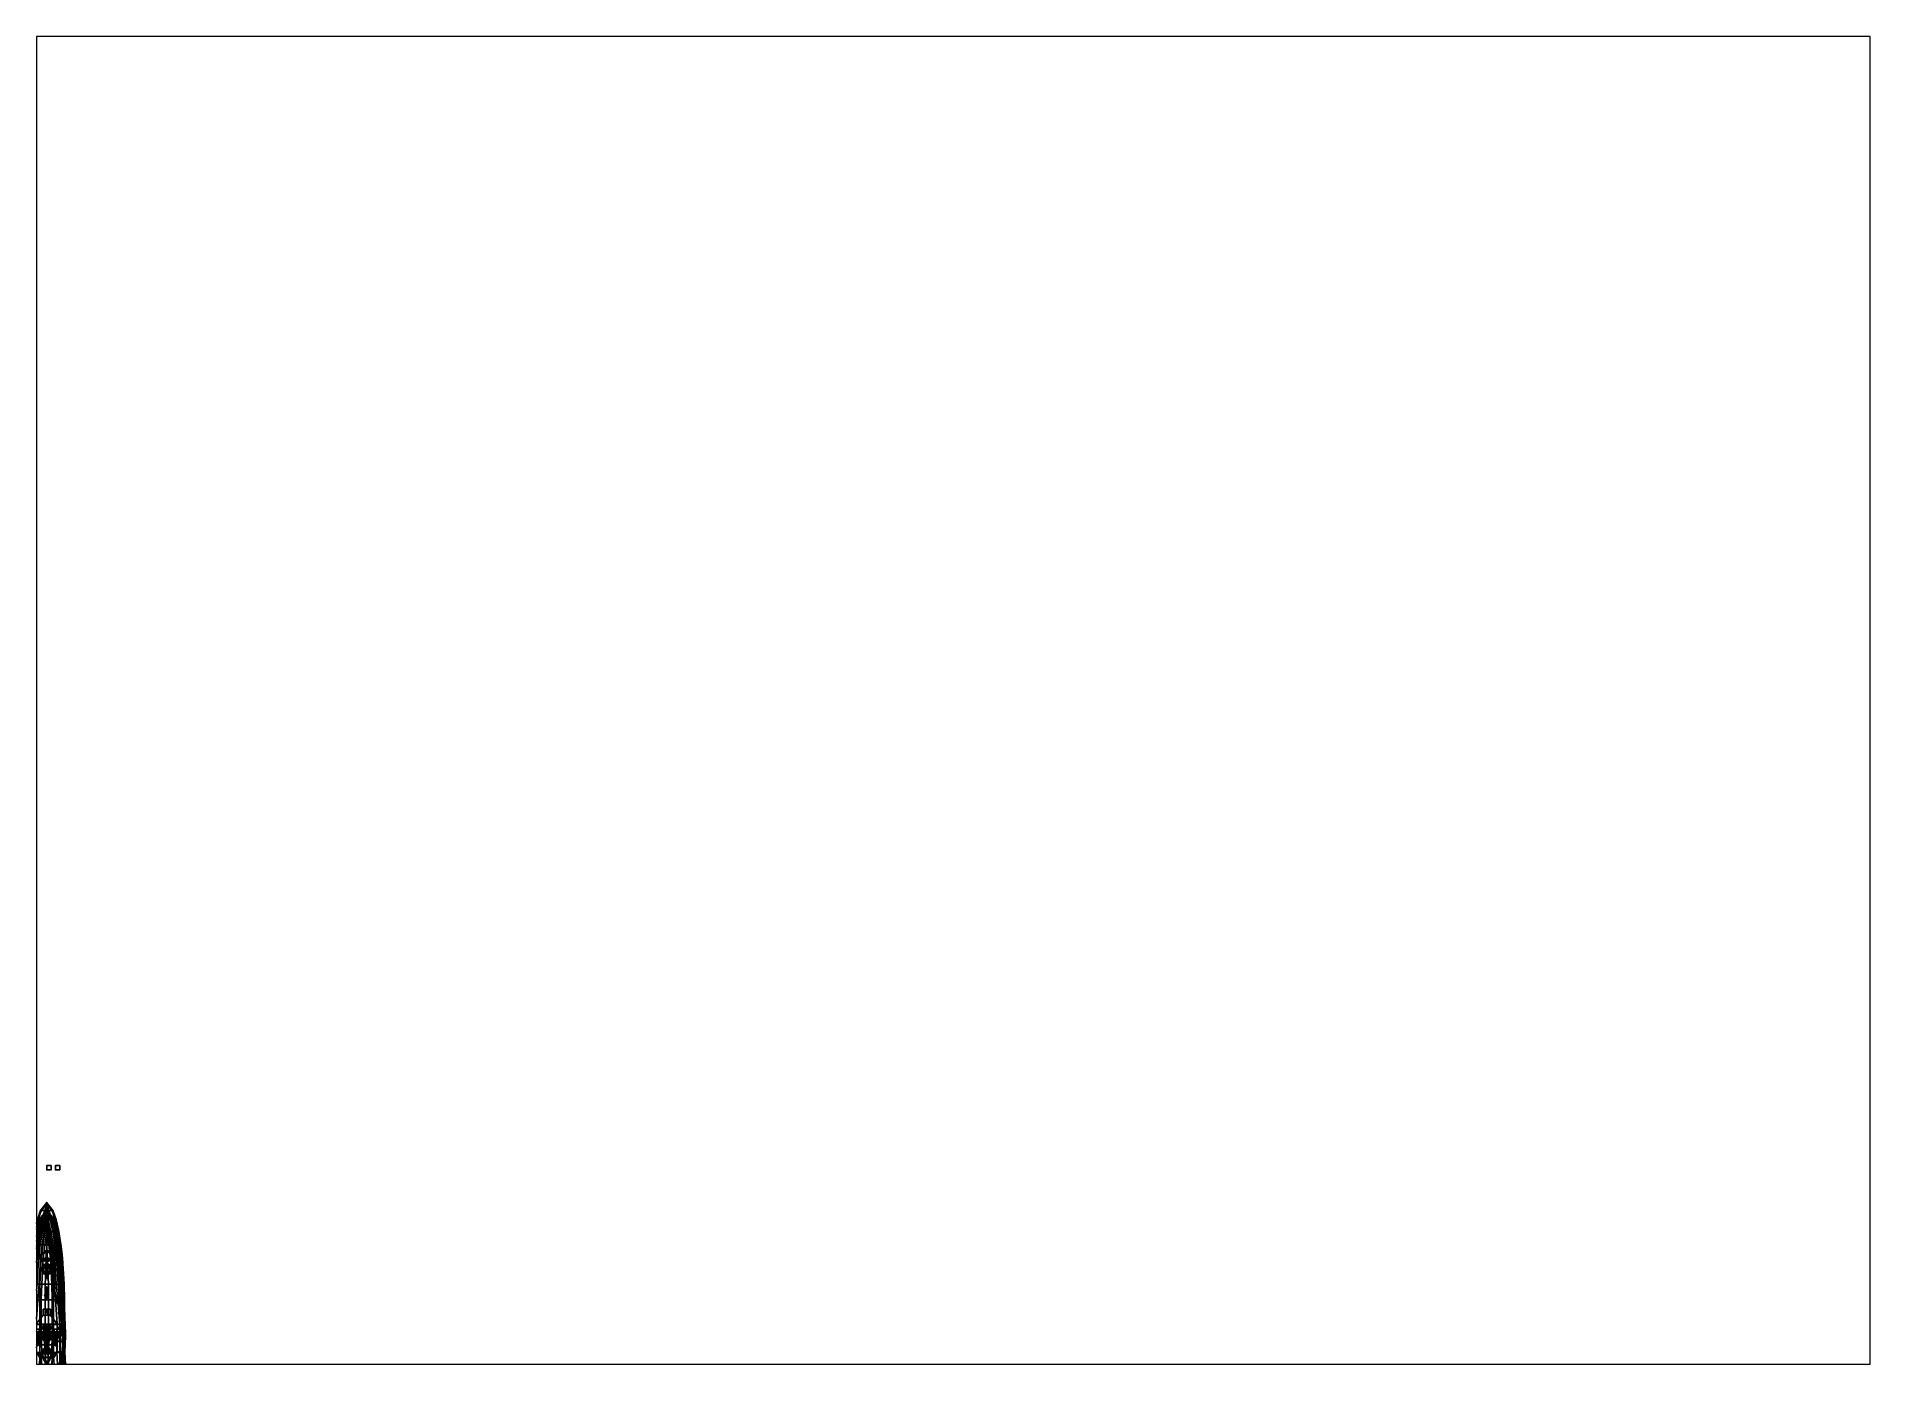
# Paper-space layout 'Layout1' of a CAD drawing. Header units: millimetres. Extents: x 28 to 251, y 20 to 181.
# The model-space entities are those that its viewports show. They can reach past a viewport. Long polylines and large blocks are cut down to what shows.
import ezdxf

# ---------------------------------------------------------------- set-up
doc = ezdxf.new("R2010")
doc.units = ezdxf.units.MM
for name, color, linetype in [('barrel', 1, 'Continuous'), ('boats', 1, 'Continuous'), ('gun', 1, 'Continuous'), ('railings', 6, 'Continuous'), ('sleeve', 5, 'Continuous'), ('superstructure', 3, 'Continuous'), ('turret', 2, 'Continuous')]:
    doc.layers.add(name, color=color, linetype=linetype)

msp = doc.modelspace()

# ---------------------------------------------------------------- linework, layer by layer
for points in [[(1, 40.76, 1), (1, 40.76), (0, 40.76), (0, 40.76, 1)], [(1, 40.76), (1, 39.76), (0, 39.76), (0, 40.76)], [(0, 40.76), (0, 39.76), (0, 39.76, 1), (0, 40.76, 1)], [(0, 40.76, 1), (0, 39.76, 1), (1, 39.76, 1), (1, 40.76, 1)], [(0, 39.76, 1), (0, 39.76), (1, 39.76), (1, 39.76, 1)], [(1, 39.76, 1), (1, 39.76), (1, 40.76), (1, 40.76, 1)], [(3, 40.76), (3, 39.76), (2, 39.76), (2, 40.76)], [(2, 40.76), (2, 39.76), (3, 39.76), (3, 40.76)], [(-1.45, 30.39, 4.84), (-1.28, 30.39, 2.22), (-1.99, 28.2, 2.22), (-2.16, 28.2, 4.61)], [(-0.46, 30.39, 5.34), (-1.45, 30.39, 5.28), (-2.16, 28.2, 5.05), (-1.17, 28.2, 5.11)], [(-1.45, 30.39, 5.28), (-1.45, 30.39, 4.84), (-2.16, 28.2, 4.61), (-2.16, 28.2, 5.05)], [(-1.28, 30.39, 2.22), (0, 30.39, 0.96), (-1.84, 28.2, 0.96), (-1.99, 28.2, 2.22)], [(0, 30.39, 0.96), (0, 29.99, -0.42), (-1.53, 28.2, -0.42), (-1.84, 28.2, 0.96)], [(0, 29.99, -0.42), (0, 29.93, -0.9), (-1.34, 28.2, -0.9), (-1.53, 28.2, -0.42)], [(-0.27, 31.85, 5.46), (-0.27, 31.85, 5.02), (-1.28, 30.39, 2.22), (-1.45, 30.39, 4.84)], [(-0.27, 31.85, 5.46), (-0.27, 31.85, 5.46), (-1.45, 30.39, 4.84), (-1.45, 30.39, 5.28)], [(0, 31.85, 5.48), (-0.27, 31.85, 5.46), (-1.45, 30.39, 5.28), (-0.46, 30.39, 5.34)], [(0, 29.93, -0.9), (0, 29.93, -1.31), (-1.1, 28.2, -1.31), (-1.34, 28.2, -0.9)], [(-0.27, 31.85, 5.02), (0, 31.85, 4.72), (0, 30.39, 0.96), (-1.28, 30.39, 2.22)], [(0, 30.39, 5.36), (-0.46, 30.39, 5.34), (-1.17, 28.2, 5.11), (0, 28.2, 5.15)], [(0, 29.93, -1.31), (0, 29.93, -1.67), (-0.77, 28.2, -1.67), (-1.1, 28.2, -1.31)], [(0, 29.93, -1.67), (0, 30.1, -2.34), (-0.36, 28.2, -2.34), (-0.77, 28.2, -1.67)], [(0, 31.85, 5.48), (0, 31.85, 5.48), (-0.46, 30.39, 5.34), (0, 30.39, 5.36)], [(0, 30.1, -2.34), (0, 30.18, -2.69), (0, 28.2, -2.53), (-0.36, 28.2, -2.34)], [(0, 32.23, 5.55), (0, 32.23, 5.55), (-0.27, 31.85, 5.46), (0, 31.85, 5.48)], [(0, 32.23, 5.55), (0, 31.98, 5.02), (-0.27, 31.85, 5.02), (-0.27, 31.85, 5.46)], [(0, 31.98, 5.02), (0, 31.98, 5.02), (0, 31.85, 4.72), (-0.27, 31.85, 5.02)], [(0, 32.17, 5.53), (-0.04, 32.13, 5.52), (-0.02, 32.13, 9.34), (0, 32.15, 9.34)], [(-0.04, 32.13, 5.52), (0, 32.09, 5.51), (0, 32.11, 9.34), (-0.02, 32.13, 9.34)], [(0, 32.11, 9.34), (0.02, 32.13, 9.34), (0, 32.15, 9.34), (-0.02, 32.13, 9.34)], [(0, 31.85, 5.48), (0.27, 31.85, 5.46), (0, 32.23, 5.55)], [(0.27, 31.85, 5.46), (0.27, 31.85, 5.02), (0, 31.98, 5.02), (0, 32.23, 5.55)], [(0.04, 32.13, 5.52), (0, 32.17, 5.53), (0, 32.15, 9.34), (0.02, 32.13, 9.34)], [(0, 32.09, 5.51), (0.04, 32.13, 5.52), (0.02, 32.13, 9.34), (0, 32.11, 9.34)], [(0.27, 31.85, 5.02), (0, 31.85, 4.72), (0, 31.98, 5.02)], [(0, 30.39, 5.36), (0.46, 30.39, 5.34), (0, 31.85, 5.48)], [(0.46, 30.39, 5.34), (1.45, 30.39, 5.28), (0.27, 31.85, 5.46), (0, 31.85, 5.48)], [(1.28, 30.39, 2.22), (0, 30.39, 0.96), (0, 31.85, 4.72), (0.27, 31.85, 5.02)], [(0, 28.2, 5.15), (1.17, 28.2, 5.11), (0.46, 30.39, 5.34), (0, 30.39, 5.36)], [(1.84, 28.2, 0.96), (1.53, 28.2, -0.42), (0, 29.99, -0.42), (0, 30.39, 0.96)], [(1.99, 28.2, 2.22), (1.84, 28.2, 0.96), (0, 30.39, 0.96), (1.28, 30.39, 2.22)], [(0.36, 28.2, -2.34), (0, 28.2, -2.53), (0, 30.18, -2.69), (0, 30.1, -2.34)], [(0.77, 28.2, -1.67), (0.36, 28.2, -2.34), (0, 30.1, -2.34), (0, 29.93, -1.67)], [(1.53, 28.2, -0.42), (1.34, 28.2, -0.9), (0, 29.93, -0.9), (0, 29.99, -0.42)], [(1.1, 28.2, -1.31), (0.77, 28.2, -1.67), (0, 29.93, -1.67), (0, 29.93, -1.31)], [(1.34, 28.2, -0.9), (1.1, 28.2, -1.31), (0, 29.93, -1.31), (0, 29.93, -0.9)], [(1.45, 30.39, 4.84), (1.28, 30.39, 2.22), (0.27, 31.85, 5.02), (0.27, 31.85, 5.46)], [(1.45, 30.39, 5.28), (1.45, 30.39, 4.84), (0.27, 31.85, 5.46)], [(1.17, 28.2, 5.11), (2.16, 28.2, 5.05), (1.45, 30.39, 5.28), (0.46, 30.39, 5.34)], [(2.16, 28.2, 4.61), (1.99, 28.2, 2.22), (1.28, 30.39, 2.22), (1.45, 30.39, 4.84)], [(2.16, 28.2, 5.05), (2.16, 28.2, 4.61), (1.45, 30.39, 4.84), (1.45, 30.39, 5.28)], [(-2.78, 25.53, 4.38), (-2.61, 25.53, 2.22), (-3.13, 22.4, 2.22), (-3.3, 22.4, 4.18)], [(-2.78, 25.53, 4.82), (-2.78, 25.53, 4.38), (-3.3, 22.4, 4.18), (-3.3, 22.4, 4.62)], [(-1.79, 25.53, 4.88), (-2.78, 25.53, 4.82), (-3.3, 22.4, 4.62), (-2.31, 22.4, 4.68)], [(-2.61, 25.53, 2.22), (-2.46, 25.53, 0.96), (-2.98, 22.4, 0.96), (-3.13, 22.4, 2.22)], [(-2.46, 25.53, 0.96), (-2.15, 25.53, -0.42), (-2.67, 22.4, -0.42), (-2.98, 22.4, 0.96)], [(-2.16, 28.2, 4.61), (-1.99, 28.2, 2.22), (-2.61, 25.53, 2.22), (-2.78, 25.53, 4.38)], [(-2.16, 28.2, 5.05), (-2.16, 28.2, 4.61), (-2.78, 25.53, 4.38), (-2.78, 25.53, 4.82)], [(-1.17, 28.2, 5.11), (-2.16, 28.2, 5.05), (-2.78, 25.53, 4.82), (-1.79, 25.53, 4.88)], [(-2.15, 25.53, -0.42), (-1.96, 25.53, -0.9), (-2.48, 22.4, -0.9), (-2.67, 22.4, -0.42)], [(-1.99, 28.2, 2.22), (-1.84, 28.2, 0.96), (-2.46, 25.53, 0.96), (-2.61, 25.53, 2.22)], [(-1.96, 25.53, -0.9), (-1.72, 25.53, -1.31), (-2.24, 22.4, -1.31), (-2.48, 22.4, -0.9)], [(-1.84, 28.2, 0.96), (-1.53, 28.2, -0.42), (-2.15, 25.53, -0.42), (-2.46, 25.53, 0.96)], [(-0.37, 25.53, 4.93), (-1.79, 25.53, 4.88), (-2.31, 22.4, 4.68), (-0.89, 22.4, 4.73)], [(-1.72, 25.53, -1.31), (-1.39, 25.53, -1.67), (-1.91, 22.4, -1.67), (-2.24, 22.4, -1.31)], [(-1.53, 28.2, -0.42), (-1.34, 28.2, -0.9), (-1.96, 25.53, -0.9), (-2.15, 25.53, -0.42)], [(-1.34, 28.2, -0.9), (-1.1, 28.2, -1.31), (-1.72, 25.53, -1.31), (-1.96, 25.53, -0.9)], [(-1.39, 25.53, -1.67), (-0.98, 25.53, -1.97), (-1.5, 22.4, -1.97), (-1.91, 22.4, -1.67)], [(0, 28.2, 5.15), (-1.17, 28.2, 5.11), (-1.79, 25.53, 4.88), (-0.37, 25.53, 4.93)], [(-1.1, 28.2, -1.31), (-0.77, 28.2, -1.67), (-1.39, 25.53, -1.67), (-1.72, 25.53, -1.31)], [(-0.98, 25.53, -1.97), (-0.57, 25.53, -2.34), (-1.09, 22.4, -2.19), (-1.5, 22.4, -1.97)], [(-0.77, 28.2, -1.67), (-0.36, 28.2, -2.34), (-0.98, 25.53, -1.97), (-1.39, 25.53, -1.67)], [(-0.57, 25.53, -2.34), (0, 25.53, -2.54), (-0.47, 22.4, -2.46), (-1.09, 22.4, -2.19)], [(-0.36, 28.2, -2.34), (0, 28.2, -2.53), (-0.57, 25.53, -2.34), (-0.98, 25.53, -1.97)], [(-0.89, 22.4, 4.73), (0.89, 22.4, 4.73), (0.37, 25.53, 4.93), (-0.37, 25.53, 4.93)], [(0, 28.2, -2.53), (0, 28.2, -2.53), (0, 25.53, -2.54), (-0.57, 25.53, -2.34)], [(0, 25.53, -2.54), (0, 25.53, -2.54), (0, 22.4, -2.54), (-0.47, 22.4, -2.46)], [(-0.37, 25.53, 4.93), (0.37, 25.53, 4.93), (0, 28.2, 5.15)], [(0.37, 25.53, 4.93), (1.79, 25.53, 4.88), (1.17, 28.2, 5.11), (0, 28.2, 5.15)], [(0.57, 25.53, -2.34), (0, 25.53, -2.54), (0, 28.2, -2.53)], [(0.98, 25.53, -1.97), (0.57, 25.53, -2.34), (0, 28.2, -2.53), (0.36, 28.2, -2.34)], [(0.47, 22.4, -2.46), (0, 22.4, -2.54), (0, 25.53, -2.54)], [(1.09, 22.4, -2.19), (0.47, 22.4, -2.46), (0, 25.53, -2.54), (0.57, 25.53, -2.34)], [(1.39, 25.53, -1.67), (0.98, 25.53, -1.97), (0.36, 28.2, -2.34), (0.77, 28.2, -1.67)], [(0.89, 22.4, 4.73), (2.31, 22.4, 4.68), (1.79, 25.53, 4.88), (0.37, 25.53, 4.93)], [(1.5, 22.4, -1.97), (1.09, 22.4, -2.19), (0.57, 25.53, -2.34), (0.98, 25.53, -1.97)], [(1.72, 25.53, -1.31), (1.39, 25.53, -1.67), (0.77, 28.2, -1.67), (1.1, 28.2, -1.31)], [(1.91, 22.4, -1.67), (1.5, 22.4, -1.97), (0.98, 25.53, -1.97), (1.39, 25.53, -1.67)], [(1.96, 25.53, -0.9), (1.72, 25.53, -1.31), (1.1, 28.2, -1.31), (1.34, 28.2, -0.9)], [(1.79, 25.53, 4.88), (2.78, 25.53, 4.82), (2.16, 28.2, 5.05), (1.17, 28.2, 5.11)], [(2.15, 25.53, -0.42), (1.96, 25.53, -0.9), (1.34, 28.2, -0.9), (1.53, 28.2, -0.42)], [(2.24, 22.4, -1.31), (1.91, 22.4, -1.67), (1.39, 25.53, -1.67), (1.72, 25.53, -1.31)], [(2.46, 25.53, 0.96), (2.15, 25.53, -0.42), (1.53, 28.2, -0.42), (1.84, 28.2, 0.96)], [(2.48, 22.4, -0.9), (2.24, 22.4, -1.31), (1.72, 25.53, -1.31), (1.96, 25.53, -0.9)], [(2.31, 22.4, 4.68), (3.3, 22.4, 4.62), (2.78, 25.53, 4.82), (1.79, 25.53, 4.88)], [(2.61, 25.53, 2.22), (2.46, 25.53, 0.96), (1.84, 28.2, 0.96), (1.99, 28.2, 2.22)], [(2.67, 22.4, -0.42), (2.48, 22.4, -0.9), (1.96, 25.53, -0.9), (2.15, 25.53, -0.42)], [(2.78, 25.53, 4.38), (2.61, 25.53, 2.22), (1.99, 28.2, 2.22), (2.16, 28.2, 4.61)], [(2.98, 22.4, 0.96), (2.67, 22.4, -0.42), (2.15, 25.53, -0.42), (2.46, 25.53, 0.96)], [(2.78, 25.53, 4.82), (2.78, 25.53, 4.38), (2.16, 28.2, 4.61), (2.16, 28.2, 5.05)], [(3.13, 22.4, 2.22), (2.98, 22.4, 0.96), (2.46, 25.53, 0.96), (2.61, 25.53, 2.22)], [(3.3, 22.4, 4.18), (3.13, 22.4, 2.22), (2.61, 25.53, 2.22), (2.78, 25.53, 4.38)], [(3.3, 22.4, 4.62), (3.3, 22.4, 4.18), (2.78, 25.53, 4.38), (2.78, 25.53, 4.82)], [(-3.3, 22.4, 4.18), (-3.13, 22.4, 2.22), (-3.51, 19.22, 2.22), (-3.68, 19.22, 4)], [(-3.3, 22.4, 4.62), (-3.3, 22.4, 4.18), (-3.68, 19.22, 4), (-3.68, 19.22, 4.44)], [(-2.31, 22.4, 4.68), (-3.3, 22.4, 4.62), (-3.68, 19.22, 4.44), (-2.69, 19.22, 4.5)], [(-3.13, 22.4, 2.22), (-2.98, 22.4, 0.96), (-3.36, 19.22, 0.96), (-3.51, 19.22, 2.22)], [(-2.98, 22.4, 0.96), (-2.67, 22.4, -0.42), (-3.05, 19.22, -0.42), (-3.36, 19.22, 0.96)], [(-2.67, 22.4, -0.42), (-2.48, 22.4, -0.9), (-2.86, 19.22, -0.9), (-3.05, 19.22, -0.42)], [(-2.48, 22.4, -0.9), (-2.24, 22.4, -1.31), (-2.62, 19.22, -1.31), (-2.86, 19.22, -0.9)], [(-0.89, 22.4, 4.73), (-2.31, 22.4, 4.68), (-2.69, 19.22, 4.5), (-1.27, 19.22, 4.55)], [(-2.24, 22.4, -1.31), (-1.91, 22.4, -1.67), (-2.29, 19.22, -1.67), (-2.62, 19.22, -1.31)], [(-1.91, 22.4, -1.67), (-1.5, 22.4, -1.97), (-1.88, 19.22, -1.97), (-2.29, 19.22, -1.67)], [(-1.5, 22.4, -1.97), (-1.09, 22.4, -2.19), (-1.47, 19.22, -2.19), (-1.88, 19.22, -1.97)], [(-1.09, 22.4, -2.19), (-0.47, 22.4, -2.46), (-0.85, 19.22, -2.41), (-1.47, 19.22, -2.19)], [(-1.27, 19.22, 4.55), (1.27, 19.22, 4.55), (0.89, 22.4, 4.73), (-0.89, 22.4, 4.73)], [(-0.47, 22.4, -2.46), (0, 22.4, -2.54), (-0.07, 19.22, -2.54), (-0.85, 19.22, -2.41)], [(0.07, 19.22, -2.54), (-0.07, 19.22, -2.54), (0, 22.4, -2.54)], [(0.85, 19.22, -2.41), (0.07, 19.22, -2.54), (0, 22.4, -2.54), (0.47, 22.4, -2.46)], [(1.47, 19.22, -2.19), (0.85, 19.22, -2.41), (0.47, 22.4, -2.46), (1.09, 22.4, -2.19)], [(1.27, 19.22, 4.55), (2.69, 19.22, 4.5), (2.31, 22.4, 4.68), (0.89, 22.4, 4.73)], [(1.88, 19.22, -1.97), (1.47, 19.22, -2.19), (1.09, 22.4, -2.19), (1.5, 22.4, -1.97)], [(2.29, 19.22, -1.67), (1.88, 19.22, -1.97), (1.5, 22.4, -1.97), (1.91, 22.4, -1.67)], [(2.62, 19.22, -1.31), (2.29, 19.22, -1.67), (1.91, 22.4, -1.67), (2.24, 22.4, -1.31)], [(2.86, 19.22, -0.9), (2.62, 19.22, -1.31), (2.24, 22.4, -1.31), (2.48, 22.4, -0.9)], [(2.69, 19.22, 4.5), (3.68, 19.22, 4.44), (3.3, 22.4, 4.62), (2.31, 22.4, 4.68)], [(3.05, 19.22, -0.42), (2.86, 19.22, -0.9), (2.48, 22.4, -0.9), (2.67, 22.4, -0.42)], [(3.36, 19.22, 0.96), (3.05, 19.22, -0.42), (2.67, 22.4, -0.42), (2.98, 22.4, 0.96)], [(3.51, 19.22, 2.22), (3.36, 19.22, 0.96), (2.98, 22.4, 0.96), (3.13, 22.4, 2.22)], [(3.68, 19.22, 4), (3.51, 19.22, 2.22), (3.13, 22.4, 2.22), (3.3, 22.4, 4.18)], [(3.68, 19.22, 4.44), (3.68, 19.22, 4), (3.3, 22.4, 4.18), (3.3, 22.4, 4.62)], [(-3.68, 19.22, 4.44), (-3.68, 19.22, 4), (-4, 13.31, 3.87), (-4, 13.31, 4.31)], [(-3.68, 19.22, 4), (-3.51, 19.22, 2.22), (-3.83, 13.31, 2.22), (-4, 13.31, 3.87)], [(-2.69, 19.22, 4.5), (-3.68, 19.22, 4.44), (-4, 13.31, 4.31), (-3.01, 13.31, 4.37)], [(-3.51, 19.22, 2.22), (-3.36, 19.22, 0.96), (-3.68, 13.31, 0.96), (-3.83, 13.31, 2.22)], [(-3.36, 19.22, 0.96), (-3.05, 19.22, -0.42), (-3.37, 13.31, -0.42), (-3.68, 13.31, 0.96)], [(-3.05, 19.22, -0.42), (-2.86, 19.22, -0.9), (-3.18, 13.31, -0.9), (-3.37, 13.31, -0.42)], [(-2.86, 19.22, -0.9), (-2.62, 19.22, -1.31), (-2.94, 13.31, -1.31), (-3.18, 13.31, -0.9)], [(-1.27, 19.22, 4.55), (-2.69, 19.22, 4.5), (-3.01, 13.31, 4.37), (-1.59, 13.31, 4.42)], [(-2.62, 19.22, -1.31), (-2.29, 19.22, -1.67), (-2.61, 13.31, -1.67), (-2.94, 13.31, -1.31)], [(-2.29, 19.22, -1.67), (-1.88, 19.22, -1.97), (-2.2, 13.31, -1.97), (-2.61, 13.31, -1.67)], [(-1.88, 19.22, -1.97), (-1.47, 19.22, -2.19), (-1.79, 13.31, -2.19), (-2.2, 13.31, -1.97)], [(-1.47, 19.22, -2.19), (-0.85, 19.22, -2.41), (-1.17, 13.31, -2.41), (-1.79, 13.31, -2.19)], [(1.27, 19.22, 4.55), (-1.27, 19.22, 4.55), (-1.59, 13.31, 4.42), (1.59, 13.31, 4.42)], [(-1.19, 19.09, 5.08), (-1.19, 19.25, 4.51), (-1.26, 19.25, 4.51), (-1.26, 19.09, 5.08)], [(-1.26, 19.25, 4.51), (-1.26, 18.73, 4.51), (-1.26, 18.89, 5.08), (-1.26, 19.09, 5.08)], [(-1.26, 19.09, 5.08), (-1.26, 19.05, 5.19), (-1.19, 19.05, 5.19), (-1.19, 19.09, 5.08)], [(-1.26, 18.93, 5.19), (-1.26, 19.05, 5.19), (-1.26, 19.09, 5.08), (-1.26, 18.89, 5.08)], [(-1.19, 18.93, 5.19), (-1.19, 19.05, 5.19), (-1.26, 19.05, 5.19), (-1.26, 18.93, 5.19)], [(-1.19, 18.89, 5.08), (-1.19, 18.93, 5.19), (-1.26, 18.93, 5.19), (-1.26, 18.89, 5.08)], [(-1.26, 18.89, 5.08), (-1.26, 18.73, 4.51), (-1.19, 18.73, 4.51), (-1.19, 18.89, 5.08)], [(-1.19, 18.89, 5.08), (-1.19, 18.73, 4.51), (-1.19, 19.25, 4.51), (-1.19, 19.09, 5.08)], [(-1.19, 19.09, 5.08), (-1.19, 19.05, 5.19), (-1.19, 18.93, 5.19), (-1.19, 18.89, 5.08)], [(-0.85, 19.22, -2.41), (-0.07, 19.22, -2.54), (-0.39, 13.31, -2.54), (-1.17, 13.31, -2.41)], [(-0.39, 19.25, 4.51), (-0.39, 18.73, 4.51), (-0.39, 18.89, 5.08), (-0.39, 19.09, 5.08)], [(-0.32, 19.09, 5.08), (-0.32, 19.25, 4.51), (-0.39, 19.25, 4.51), (-0.39, 19.09, 5.08)], [(0.39, 13.31, -2.54), (-0.39, 13.31, -2.54), (-0.07, 19.22, -2.54), (0.07, 19.22, -2.54)], [(-0.39, 19.09, 5.08), (-0.39, 19.05, 5.19), (-0.32, 19.05, 5.19), (-0.32, 19.09, 5.08)], [(-0.39, 18.93, 5.19), (-0.39, 19.05, 5.19), (-0.39, 19.09, 5.08), (-0.39, 18.89, 5.08)], [(-0.32, 18.93, 5.19), (-0.32, 19.05, 5.19), (-0.39, 19.05, 5.19), (-0.39, 18.93, 5.19)], [(-0.32, 18.89, 5.08), (-0.32, 18.93, 5.19), (-0.39, 18.93, 5.19), (-0.39, 18.89, 5.08)], [(-0.39, 18.89, 5.08), (-0.39, 18.73, 4.51), (-0.32, 18.73, 4.51), (-0.32, 18.89, 5.08)], [(-0.32, 18.89, 5.08), (-0.32, 18.73, 4.51), (-0.32, 19.25, 4.51), (-0.32, 19.09, 5.08)], [(-0.32, 19.09, 5.08), (-0.32, 19.05, 5.19), (-0.32, 18.93, 5.19), (-0.32, 18.89, 5.08)], [(1.17, 13.31, -2.41), (0.39, 13.31, -2.54), (0.07, 19.22, -2.54), (0.85, 19.22, -2.41)], [(0.32, 19.25, 4.51), (0.32, 18.73, 4.51), (0.32, 18.89, 5.08), (0.32, 19.09, 5.08)], [(0.39, 19.09, 5.08), (0.39, 19.25, 4.51), (0.32, 19.25, 4.51), (0.32, 19.09, 5.08)], [(0.32, 18.93, 5.19), (0.32, 19.05, 5.19), (0.32, 19.09, 5.08), (0.32, 18.89, 5.08)], [(0.32, 19.09, 5.08), (0.32, 19.05, 5.19), (0.39, 19.05, 5.19), (0.39, 19.09, 5.08)], [(0.39, 18.93, 5.19), (0.39, 19.05, 5.19), (0.32, 19.05, 5.19), (0.32, 18.93, 5.19)], [(0.39, 18.89, 5.08), (0.39, 18.93, 5.19), (0.32, 18.93, 5.19), (0.32, 18.89, 5.08)], [(0.32, 18.89, 5.08), (0.32, 18.73, 4.51), (0.39, 18.73, 4.51), (0.39, 18.89, 5.08)], [(0.39, 18.89, 5.08), (0.39, 18.73, 4.51), (0.39, 19.25, 4.51), (0.39, 19.09, 5.08)], [(0.39, 19.09, 5.08), (0.39, 19.05, 5.19), (0.39, 18.93, 5.19), (0.39, 18.89, 5.08)], [(1.79, 13.31, -2.19), (1.17, 13.31, -2.41), (0.85, 19.22, -2.41), (1.47, 19.22, -2.19)], [(1.19, 19.25, 4.51), (1.19, 18.73, 4.51), (1.19, 18.89, 5.08), (1.19, 19.09, 5.08)], [(1.26, 19.09, 5.08), (1.26, 19.25, 4.51), (1.19, 19.25, 4.51), (1.19, 19.09, 5.08)], [(1.19, 19.09, 5.08), (1.19, 19.05, 5.19), (1.26, 19.05, 5.19), (1.26, 19.09, 5.08)], [(1.19, 18.93, 5.19), (1.19, 19.05, 5.19), (1.19, 19.09, 5.08), (1.19, 18.89, 5.08)], [(1.26, 18.93, 5.19), (1.26, 19.05, 5.19), (1.19, 19.05, 5.19), (1.19, 18.93, 5.19)], [(1.26, 18.89, 5.08), (1.26, 18.93, 5.19), (1.19, 18.93, 5.19), (1.19, 18.89, 5.08)], [(1.19, 18.89, 5.08), (1.19, 18.73, 4.51), (1.26, 18.73, 4.51), (1.26, 18.89, 5.08)], [(1.26, 18.89, 5.08), (1.26, 18.73, 4.51), (1.26, 19.25, 4.51), (1.26, 19.09, 5.08)], [(1.26, 19.09, 5.08), (1.26, 19.05, 5.19), (1.26, 18.93, 5.19), (1.26, 18.89, 5.08)], [(1.59, 13.31, 4.42), (3.01, 13.31, 4.37), (2.69, 19.22, 4.5), (1.27, 19.22, 4.55)], [(2.2, 13.31, -1.97), (1.79, 13.31, -2.19), (1.47, 19.22, -2.19), (1.88, 19.22, -1.97)], [(2.61, 13.31, -1.67), (2.2, 13.31, -1.97), (1.88, 19.22, -1.97), (2.29, 19.22, -1.67)], [(2.94, 13.31, -1.31), (2.61, 13.31, -1.67), (2.29, 19.22, -1.67), (2.62, 19.22, -1.31)], [(3.18, 13.31, -0.9), (2.94, 13.31, -1.31), (2.62, 19.22, -1.31), (2.86, 19.22, -0.9)], [(3.01, 13.31, 4.37), (4, 13.31, 4.31), (3.68, 19.22, 4.44), (2.69, 19.22, 4.5)], [(3.37, 13.31, -0.42), (3.18, 13.31, -0.9), (2.86, 19.22, -0.9), (3.05, 19.22, -0.42)], [(3.68, 13.31, 0.96), (3.37, 13.31, -0.42), (3.05, 19.22, -0.42), (3.36, 19.22, 0.96)], [(3.83, 13.31, 2.22), (3.68, 13.31, 0.96), (3.36, 19.22, 0.96), (3.51, 19.22, 2.22)], [(4, 13.31, 3.87), (3.83, 13.31, 2.22), (3.51, 19.22, 2.22), (3.68, 19.22, 4)], [(4, 13.31, 4.31), (4, 13.31, 3.87), (3.68, 19.22, 4), (3.68, 19.22, 4.44)], [(-4, 13.31, 4.31), (-4, 13.31, 3.87), (-4.1, 9.69, 3.87), (-4.11, 9.69, 4.27)], [(-3.01, 13.31, 4.37), (-4, 13.31, 4.31), (-4.11, 9.69, 4.27), (-3.01, 9.69, 4.32)], [(-4, 13.31, 3.87), (-3.83, 13.31, 2.22), (-4.02, 9.69, 2.22), (-4.1, 9.69, 3.87)], [(-3.83, 13.31, 2.22), (-3.68, 13.31, 0.96), (-3.94, 9.69, 0.96), (-4.02, 9.69, 2.22)], [(-3.68, 13.31, 0.96), (-3.37, 13.31, -0.42), (-3.78, 9.69, -0.1), (-3.94, 9.69, 0.96)], [(-3.37, 13.31, -0.42), (-3.18, 13.31, -0.9), (-3.59, 9.69, -0.78), (-3.78, 9.69, -0.1)], [(-3.18, 13.31, -0.9), (-2.94, 13.31, -1.31), (-3.3, 9.69, -1.31), (-3.59, 9.69, -0.78)], [(-2.94, 13.31, -1.31), (-2.61, 13.31, -1.67), (-2.98, 9.69, -1.67), (-3.3, 9.69, -1.31)], [(-1.59, 13.31, 4.42), (-3.01, 13.31, 4.37), (-3.01, 9.69, 4.32), (-1.59, 9.69, 4.37)], [(-2.61, 13.31, -1.67), (-2.2, 13.31, -1.97), (-2.54, 9.69, -1.97), (-2.98, 9.69, -1.67)], [(-2.2, 13.31, -1.97), (-1.79, 13.31, -2.19), (-2.04, 9.69, -2.19), (-2.54, 9.69, -1.97)], [(-1.79, 13.31, -2.19), (-1.17, 13.31, -2.41), (-1.29, 9.69, -2.41), (-2.04, 9.69, -2.19)], [(-1.59, 9.69, 4.37), (1.59, 9.69, 4.37), (1.59, 13.31, 4.42), (-1.59, 13.31, 4.42)], [(-1.17, 13.31, -2.41), (-0.39, 13.31, -2.54), (-0.39, 9.69, -2.54), (-1.29, 9.69, -2.41)], [(0.39, 9.69, -2.54), (-0.39, 9.69, -2.54), (-0.39, 13.31, -2.54), (0.39, 13.31, -2.54)], [(1.29, 9.69, -2.41), (0.39, 9.69, -2.54), (0.39, 13.31, -2.54), (1.17, 13.31, -2.41)], [(2.04, 9.69, -2.19), (1.29, 9.69, -2.41), (1.17, 13.31, -2.41), (1.79, 13.31, -2.19)], [(1.59, 9.69, 4.37), (3.01, 9.69, 4.32), (3.01, 13.31, 4.37), (1.59, 13.31, 4.42)], [(2.54, 9.69, -1.97), (2.04, 9.69, -2.19), (1.79, 13.31, -2.19), (2.2, 13.31, -1.97)], [(2.98, 9.69, -1.67), (2.54, 9.69, -1.97), (2.2, 13.31, -1.97), (2.61, 13.31, -1.67)], [(3.3, 9.69, -1.31), (2.98, 9.69, -1.67), (2.61, 13.31, -1.67), (2.94, 13.31, -1.31)], [(3.59, 9.69, -0.78), (3.3, 9.69, -1.31), (2.94, 13.31, -1.31), (3.18, 13.31, -0.9)], [(3.01, 9.69, 4.32), (4.11, 9.69, 4.27), (4, 13.31, 4.31), (3.01, 13.31, 4.37)], [(3.78, 9.69, -0.1), (3.59, 9.69, -0.78), (3.18, 13.31, -0.9), (3.37, 13.31, -0.42)], [(3.94, 9.69, 0.96), (3.78, 9.69, -0.1), (3.37, 13.31, -0.42), (3.68, 13.31, 0.96)], [(4.02, 9.69, 2.22), (3.94, 9.69, 0.96), (3.68, 13.31, 0.96), (3.83, 13.31, 2.22)], [(4.1, 9.69, 3.87), (4.02, 9.69, 2.22), (3.83, 13.31, 2.22), (4, 13.31, 3.87)], [(4.11, 9.69, 4.27), (4.1, 9.69, 3.87), (4, 13.31, 3.87), (4, 13.31, 4.31)], [(-4.02, 9.69, 2.22), (-3.94, 9.69, 0.96), (-4.37, 1.88, 0.96), (-4.32, 1.88, 2.22)], [(-3.78, 9.69, -0.1), (-3.59, 9.69, -0.78), (-4.27, 1.88, -0.78), (-4.37, 1.88, -0.1)], [(-3.94, 9.69, 0.96), (-3.78, 9.69, -0.1), (-4.37, 1.88, -0.1), (-4.37, 1.88, 0.96)], [(-4.1, 9.69, 3.87), (-4.02, 9.69, 2.22), (-4.32, 1.88, 2.22), (-4.2, 1.88, 3.87)], [(-3.59, 9.69, -0.78), (-3.3, 9.69, -1.31), (-4.02, 1.88, -1.31), (-4.27, 1.88, -0.78)], [(-4.11, 9.69, 4.27), (-4.1, 9.69, 3.87), (-4.2, 1.88, 3.87), (-4.17, 1.88, 4.14)], [(-3.01, 9.69, 4.32), (-4.11, 9.69, 4.27), (-4.17, 1.88, 4.14), (-3.01, 1.88, 4.2)], [(-3.3, 9.69, -1.31), (-2.98, 9.69, -1.67), (-3.7, 1.88, -1.67), (-4.02, 1.88, -1.31)], [(-2.98, 9.69, -1.67), (-2.54, 9.69, -1.97), (-3.21, 1.88, -1.97), (-3.7, 1.88, -1.67)], [(-2.54, 9.69, -1.97), (-2.04, 9.69, -2.19), (-2.56, 1.88, -2.19), (-3.21, 1.88, -1.97)], [(-1.59, 9.69, 4.37), (-3.01, 9.69, 4.32), (-3.01, 1.88, 4.2), (-1.59, 1.88, 4.29)], [(-2.04, 9.69, -2.19), (-1.29, 9.69, -2.41), (-1.29, 1.88, -2.41), (-2.56, 1.88, -2.19)], [(-1.59, 1.88, 4.29), (1.59, 1.88, 4.29), (1.59, 9.69, 4.37), (-1.59, 9.69, 4.37)], [(-1.29, 9.69, -2.41), (-0.39, 9.69, -2.54), (-0.39, 1.88, -2.54), (-1.29, 1.88, -2.41)], [(-0.33, 11.25, 4.38), (-0.47, 10.92, 4.38), (-0.47, 10.92, 4.41), (-0.33, 11.25, 4.41)], [(-0.33, 11.25, 4.41), (-0.47, 10.92, 4.41), (-0.38, 10.92, 4.41), (-0.27, 11.19, 4.41)], [(-0.47, 10.92, 4.38), (-0.33, 10.59, 4.38), (-0.33, 10.59, 4.41), (-0.47, 10.92, 4.41)], [(-0.47, 10.92, 4.41), (-0.33, 10.59, 4.41), (-0.27, 10.65, 4.41), (-0.38, 10.92, 4.41)], [(0.39, 1.88, -2.54), (-0.39, 1.88, -2.54), (-0.39, 9.69, -2.54), (0.39, 9.69, -2.54)], [(-0.27, 11.19, 4.41), (-0.38, 10.92, 4.41), (-0.34, 10.92, 4.47), (-0.24, 11.16, 4.47)], [(-0.38, 10.92, 4.41), (-0.27, 10.65, 4.41), (-0.24, 10.68, 4.47), (-0.34, 10.92, 4.47)], [(-0.24, 11.16, 4.47), (-0.34, 10.92, 4.47), (-0.25, 10.92, 4.47), (-0.18, 11.1, 4.47)], [(-0.34, 10.92, 4.47), (-0.24, 10.68, 4.47), (-0.18, 10.74, 4.47), (-0.25, 10.92, 4.47)], [(0, 11.39, 4.38), (-0.33, 11.25, 4.38), (-0.33, 11.25, 4.41), (0, 11.39, 4.41)], [(0, 11.39, 4.41), (-0.33, 11.25, 4.41), (-0.27, 11.19, 4.41), (0, 11.3, 4.41)], [(-0.33, 10.59, 4.41), (0, 10.45, 4.41), (0, 10.54, 4.41), (-0.27, 10.65, 4.41)], [(-0.33, 10.59, 4.38), (0, 10.45, 4.38), (0, 10.45, 4.41), (-0.33, 10.59, 4.41)], [(0, 11.3, 4.41), (-0.27, 11.19, 4.41), (-0.24, 11.16, 4.47), (0, 11.26, 4.47)], [(-0.27, 10.65, 4.41), (0, 10.54, 4.41), (0, 10.58, 4.47), (-0.24, 10.68, 4.47)], [(-0.18, 11.1, 4.47), (-0.25, 10.92, 4.47), (-0.19, 10.92, 5.02), (-0.13, 11.05, 5.02)], [(-0.25, 10.92, 4.47), (-0.18, 10.74, 4.47), (-0.13, 10.79, 5.02), (-0.19, 10.92, 5.02)], [(0, 11.26, 4.47), (-0.24, 11.16, 4.47), (-0.18, 11.1, 4.47), (0, 11.17, 4.47)], [(-0.24, 10.68, 4.47), (0, 10.58, 4.47), (0, 10.67, 4.47), (-0.18, 10.74, 4.47)], [(0, 11.17, 4.47), (-0.18, 11.1, 4.47), (-0.13, 11.05, 5.02), (0, 11.11, 5.02)], [(-0.18, 10.74, 4.47), (0, 10.67, 4.47), (0, 10.73, 5.02), (-0.13, 10.79, 5.02)], [(0.33, 11.25, 4.38), (0, 11.39, 4.38), (0, 11.39, 4.41), (0.33, 11.25, 4.41)], [(0.33, 11.25, 4.41), (0, 11.39, 4.41), (0, 11.3, 4.41), (0.27, 11.19, 4.41)], [(0.27, 11.19, 4.41), (0, 11.3, 4.41), (0, 11.26, 4.47), (0.24, 11.16, 4.47)], [(0.24, 11.16, 4.47), (0, 11.26, 4.47), (0, 11.17, 4.47), (0.18, 11.1, 4.47)], [(0.18, 11.1, 4.47), (0, 11.17, 4.47), (0, 11.11, 5.02), (0.13, 11.05, 5.02)], [(0, 10.67, 4.47), (0.18, 10.74, 4.47), (0.13, 10.79, 5.02), (0, 10.73, 5.02)], [(0, 10.58, 4.47), (0.24, 10.68, 4.47), (0.18, 10.74, 4.47), (0, 10.67, 4.47)], [(0, 10.54, 4.41), (0.27, 10.65, 4.41), (0.24, 10.68, 4.47), (0, 10.58, 4.47)], [(0, 10.45, 4.41), (0.33, 10.59, 4.41), (0.27, 10.65, 4.41), (0, 10.54, 4.41)], [(0, 10.45, 4.38), (0.33, 10.59, 4.38), (0.33, 10.59, 4.41), (0, 10.45, 4.41)], [(0.25, 10.92, 4.47), (0.18, 11.1, 4.47), (0.13, 11.05, 5.02), (0.19, 10.92, 5.02)], [(0.18, 10.74, 4.47), (0.25, 10.92, 4.47), (0.19, 10.92, 5.02), (0.13, 10.79, 5.02)], [(0.34, 10.92, 4.47), (0.24, 11.16, 4.47), (0.18, 11.1, 4.47), (0.25, 10.92, 4.47)], [(0.24, 10.68, 4.47), (0.34, 10.92, 4.47), (0.25, 10.92, 4.47), (0.18, 10.74, 4.47)], [(0.38, 10.92, 4.41), (0.27, 11.19, 4.41), (0.24, 11.16, 4.47), (0.34, 10.92, 4.47)], [(0.27, 10.65, 4.41), (0.38, 10.92, 4.41), (0.34, 10.92, 4.47), (0.24, 10.68, 4.47)], [(0.47, 10.92, 4.41), (0.33, 11.25, 4.41), (0.27, 11.19, 4.41), (0.38, 10.92, 4.41)], [(0.33, 10.59, 4.41), (0.47, 10.92, 4.41), (0.38, 10.92, 4.41), (0.27, 10.65, 4.41)], [(0.47, 10.92, 4.38), (0.33, 11.25, 4.38), (0.33, 11.25, 4.41), (0.47, 10.92, 4.41)], [(0.33, 10.59, 4.38), (0.47, 10.92, 4.38), (0.47, 10.92, 4.41), (0.33, 10.59, 4.41)], [(1.29, 1.88, -2.41), (0.39, 1.88, -2.54), (0.39, 9.69, -2.54), (1.29, 9.69, -2.41)], [(2.56, 1.88, -2.19), (1.29, 1.88, -2.41), (1.29, 9.69, -2.41), (2.04, 9.69, -2.19)], [(1.59, 1.88, 4.29), (3.01, 1.88, 4.2), (3.01, 9.69, 4.32), (1.59, 9.69, 4.37)], [(3.21, 1.88, -1.97), (2.56, 1.88, -2.19), (2.04, 9.69, -2.19), (2.54, 9.69, -1.97)], [(3.7, 1.88, -1.67), (3.21, 1.88, -1.97), (2.54, 9.69, -1.97), (2.98, 9.69, -1.67)], [(4.02, 1.88, -1.31), (3.7, 1.88, -1.67), (2.98, 9.69, -1.67), (3.3, 9.69, -1.31)], [(3.01, 1.88, 4.2), (4.17, 1.88, 4.14), (4.11, 9.69, 4.27), (3.01, 9.69, 4.32)], [(4.27, 1.88, -0.78), (4.02, 1.88, -1.31), (3.3, 9.69, -1.31), (3.59, 9.69, -0.78)], [(4.37, 1.88, -0.1), (4.27, 1.88, -0.78), (3.59, 9.69, -0.78), (3.78, 9.69, -0.1)], [(4.37, 1.88, 0.96), (4.37, 1.88, -0.1), (3.78, 9.69, -0.1), (3.94, 9.69, 0.96)], [(4.32, 1.88, 2.22), (4.37, 1.88, 0.96), (3.94, 9.69, 0.96), (4.02, 9.69, 2.22)], [(4.2, 1.88, 3.87), (4.32, 1.88, 2.22), (4.02, 9.69, 2.22), (4.1, 9.69, 3.87)], [(4.17, 1.88, 4.14), (4.2, 1.88, 3.87), (4.1, 9.69, 3.87), (4.11, 9.69, 4.27)], [(-3.54, 7.13, 4.33), (-3.68, 6.8, 4.33), (-3.68, 6.8, 4.36), (-3.54, 7.13, 4.36)], [(-3.54, 7.13, 4.36), (-3.68, 6.8, 4.36), (-3.59, 6.8, 4.36), (-3.48, 7.07, 4.36)], [(-3.68, 6.8, 4.33), (-3.54, 6.47, 4.33), (-3.54, 6.47, 4.36), (-3.68, 6.8, 4.36)], [(-3.68, 6.8, 4.36), (-3.54, 6.47, 4.36), (-3.48, 6.53, 4.36), (-3.59, 6.8, 4.36)], [(-3.48, 7.07, 4.36), (-3.59, 6.8, 4.36), (-3.55, 6.8, 4.42), (-3.45, 7.04, 4.42)], [(-3.59, 6.8, 4.36), (-3.48, 6.53, 4.36), (-3.45, 6.56, 4.42), (-3.55, 6.8, 4.42)], [(-3.45, 7.04, 4.42), (-3.55, 6.8, 4.42), (-3.46, 6.8, 4.42), (-3.39, 6.98, 4.42)], [(-3.55, 6.8, 4.42), (-3.45, 6.56, 4.42), (-3.39, 6.62, 4.42), (-3.46, 6.8, 4.42)], [(-3.21, 7.27, 4.33), (-3.54, 7.13, 4.33), (-3.54, 7.13, 4.36), (-3.21, 7.27, 4.36)], [(-3.21, 7.27, 4.36), (-3.54, 7.13, 4.36), (-3.48, 7.07, 4.36), (-3.21, 7.18, 4.36)], [(-3.54, 6.47, 4.36), (-3.21, 6.33, 4.36), (-3.21, 6.42, 4.36), (-3.48, 6.53, 4.36)], [(-3.54, 6.47, 4.33), (-3.21, 6.33, 4.33), (-3.21, 6.33, 4.36), (-3.54, 6.47, 4.36)], [(-3.21, 7.18, 4.36), (-3.48, 7.07, 4.36), (-3.45, 7.04, 4.42), (-3.21, 7.14, 4.42)], [(-3.48, 6.53, 4.36), (-3.21, 6.42, 4.36), (-3.21, 6.46, 4.42), (-3.45, 6.56, 4.42)], [(-3.39, 6.98, 4.42), (-3.46, 6.8, 4.42), (-3.4, 6.8, 4.97), (-3.34, 6.93, 4.97)], [(-3.46, 6.8, 4.42), (-3.39, 6.62, 4.42), (-3.34, 6.67, 4.97), (-3.4, 6.8, 4.97)], [(-3.21, 7.14, 4.42), (-3.45, 7.04, 4.42), (-3.39, 6.98, 4.42), (-3.21, 7.05, 4.42)], [(-3.45, 6.56, 4.42), (-3.21, 6.46, 4.42), (-3.21, 6.55, 4.42), (-3.39, 6.62, 4.42)], [(-3.21, 7.05, 4.42), (-3.39, 6.98, 4.42), (-3.34, 6.93, 4.97), (-3.21, 6.99, 4.97)], [(-3.39, 6.62, 4.42), (-3.21, 6.55, 4.42), (-3.21, 6.61, 4.97), (-3.34, 6.67, 4.97)], [(-2.88, 7.13, 4.33), (-3.21, 7.27, 4.33), (-3.21, 7.27, 4.36), (-2.88, 7.13, 4.36)], [(-2.88, 7.13, 4.36), (-3.21, 7.27, 4.36), (-3.21, 7.18, 4.36), (-2.94, 7.07, 4.36)], [(-2.94, 7.07, 4.36), (-3.21, 7.18, 4.36), (-3.21, 7.14, 4.42), (-2.97, 7.04, 4.42)], [(-2.97, 7.04, 4.42), (-3.21, 7.14, 4.42), (-3.21, 7.05, 4.42), (-3.03, 6.98, 4.42)], [(-3.03, 6.98, 4.42), (-3.21, 7.05, 4.42), (-3.21, 6.99, 4.97), (-3.08, 6.93, 4.97)], [(-3.21, 6.55, 4.42), (-3.03, 6.62, 4.42), (-3.08, 6.67, 4.97), (-3.21, 6.61, 4.97)], [(-3.21, 6.46, 4.42), (-2.97, 6.56, 4.42), (-3.03, 6.62, 4.42), (-3.21, 6.55, 4.42)], [(-3.21, 6.42, 4.36), (-2.94, 6.53, 4.36), (-2.97, 6.56, 4.42), (-3.21, 6.46, 4.42)], [(-3.21, 6.33, 4.36), (-2.88, 6.47, 4.36), (-2.94, 6.53, 4.36), (-3.21, 6.42, 4.36)], [(-3.21, 6.33, 4.33), (-2.88, 6.47, 4.33), (-2.88, 6.47, 4.36), (-3.21, 6.33, 4.36)], [(-2.96, 6.8, 4.42), (-3.03, 6.98, 4.42), (-3.08, 6.93, 4.97), (-3.02, 6.8, 4.97)], [(-3.03, 6.62, 4.42), (-2.96, 6.8, 4.42), (-3.02, 6.8, 4.97), (-3.08, 6.67, 4.97)], [(-2.87, 6.8, 4.42), (-2.97, 7.04, 4.42), (-3.03, 6.98, 4.42), (-2.96, 6.8, 4.42)], [(-2.97, 6.56, 4.42), (-2.87, 6.8, 4.42), (-2.96, 6.8, 4.42), (-3.03, 6.62, 4.42)], [(-2.83, 6.8, 4.36), (-2.94, 7.07, 4.36), (-2.97, 7.04, 4.42), (-2.87, 6.8, 4.42)], [(-2.94, 6.53, 4.36), (-2.83, 6.8, 4.36), (-2.87, 6.8, 4.42), (-2.97, 6.56, 4.42)], [(-2.74, 6.8, 4.36), (-2.88, 7.13, 4.36), (-2.94, 7.07, 4.36), (-2.83, 6.8, 4.36)], [(-2.88, 6.47, 4.36), (-2.74, 6.8, 4.36), (-2.83, 6.8, 4.36), (-2.94, 6.53, 4.36)], [(-2.74, 6.8, 4.33), (-2.88, 7.13, 4.33), (-2.88, 7.13, 4.36), (-2.74, 6.8, 4.36)], [(-2.88, 6.47, 4.33), (-2.74, 6.8, 4.33), (-2.74, 6.8, 4.36), (-2.88, 6.47, 4.36)], [(2.88, 7.13, 4.36), (2.74, 6.8, 4.36), (2.83, 6.8, 4.36), (2.94, 7.07, 4.36)], [(2.88, 7.13, 4.33), (2.74, 6.8, 4.33), (2.74, 6.8, 4.36), (2.88, 7.13, 4.36)], [(2.74, 6.8, 4.36), (2.88, 6.47, 4.36), (2.94, 6.53, 4.36), (2.83, 6.8, 4.36)], [(2.74, 6.8, 4.33), (2.88, 6.47, 4.33), (2.88, 6.47, 4.36), (2.74, 6.8, 4.36)], [(2.94, 7.07, 4.36), (2.83, 6.8, 4.36), (2.87, 6.8, 4.42), (2.97, 7.04, 4.42)], [(2.83, 6.8, 4.36), (2.94, 6.53, 4.36), (2.97, 6.56, 4.42), (2.87, 6.8, 4.42)], [(2.97, 7.04, 4.42), (2.87, 6.8, 4.42), (2.96, 6.8, 4.42), (3.03, 6.98, 4.42)], [(2.87, 6.8, 4.42), (2.97, 6.56, 4.42), (3.03, 6.62, 4.42), (2.96, 6.8, 4.42)], [(3.21, 7.27, 4.33), (2.88, 7.13, 4.33), (2.88, 7.13, 4.36), (3.21, 7.27, 4.36)], [(3.21, 7.27, 4.36), (2.88, 7.13, 4.36), (2.94, 7.07, 4.36), (3.21, 7.18, 4.36)], [(2.88, 6.47, 4.36), (3.21, 6.33, 4.36), (3.21, 6.42, 4.36), (2.94, 6.53, 4.36)], [(2.88, 6.47, 4.33), (3.21, 6.33, 4.33), (3.21, 6.33, 4.36), (2.88, 6.47, 4.36)], [(3.21, 7.18, 4.36), (2.94, 7.07, 4.36), (2.97, 7.04, 4.42), (3.21, 7.14, 4.42)], [(2.94, 6.53, 4.36), (3.21, 6.42, 4.36), (3.21, 6.46, 4.42), (2.97, 6.56, 4.42)], [(3.03, 6.98, 4.42), (2.96, 6.8, 4.42), (3.02, 6.8, 4.97), (3.08, 6.93, 4.97)], [(2.96, 6.8, 4.42), (3.03, 6.62, 4.42), (3.08, 6.67, 4.97), (3.02, 6.8, 4.97)], [(3.21, 7.14, 4.42), (2.97, 7.04, 4.42), (3.03, 6.98, 4.42), (3.21, 7.05, 4.42)], [(2.97, 6.56, 4.42), (3.21, 6.46, 4.42), (3.21, 6.55, 4.42), (3.03, 6.62, 4.42)], [(3.21, 7.05, 4.42), (3.03, 6.98, 4.42), (3.08, 6.93, 4.97), (3.21, 6.99, 4.97)], [(3.03, 6.62, 4.42), (3.21, 6.55, 4.42), (3.21, 6.61, 4.97), (3.08, 6.67, 4.97)], [(3.54, 7.13, 4.33), (3.21, 7.27, 4.33), (3.21, 7.27, 4.36), (3.54, 7.13, 4.36)], [(3.54, 7.13, 4.36), (3.21, 7.27, 4.36), (3.21, 7.18, 4.36), (3.48, 7.07, 4.36)], [(3.48, 7.07, 4.36), (3.21, 7.18, 4.36), (3.21, 7.14, 4.42), (3.45, 7.04, 4.42)], [(3.45, 7.04, 4.42), (3.21, 7.14, 4.42), (3.21, 7.05, 4.42), (3.39, 6.98, 4.42)], [(3.39, 6.98, 4.42), (3.21, 7.05, 4.42), (3.21, 6.99, 4.97), (3.34, 6.93, 4.97)], [(3.21, 6.55, 4.42), (3.39, 6.62, 4.42), (3.34, 6.67, 4.97), (3.21, 6.61, 4.97)], [(3.21, 6.46, 4.42), (3.45, 6.56, 4.42), (3.39, 6.62, 4.42), (3.21, 6.55, 4.42)], [(3.21, 6.42, 4.36), (3.48, 6.53, 4.36), (3.45, 6.56, 4.42), (3.21, 6.46, 4.42)], [(3.21, 6.33, 4.36), (3.54, 6.47, 4.36), (3.48, 6.53, 4.36), (3.21, 6.42, 4.36)], [(3.21, 6.33, 4.33), (3.54, 6.47, 4.33), (3.54, 6.47, 4.36), (3.21, 6.33, 4.36)], [(3.46, 6.8, 4.42), (3.39, 6.98, 4.42), (3.34, 6.93, 4.97), (3.4, 6.8, 4.97)], [(3.39, 6.62, 4.42), (3.46, 6.8, 4.42), (3.4, 6.8, 4.97), (3.34, 6.67, 4.97)], [(3.55, 6.8, 4.42), (3.45, 7.04, 4.42), (3.39, 6.98, 4.42), (3.46, 6.8, 4.42)], [(3.45, 6.56, 4.42), (3.55, 6.8, 4.42), (3.46, 6.8, 4.42), (3.39, 6.62, 4.42)], [(3.59, 6.8, 4.36), (3.48, 7.07, 4.36), (3.45, 7.04, 4.42), (3.55, 6.8, 4.42)], [(3.48, 6.53, 4.36), (3.59, 6.8, 4.36), (3.55, 6.8, 4.42), (3.45, 6.56, 4.42)], [(3.68, 6.8, 4.36), (3.54, 7.13, 4.36), (3.48, 7.07, 4.36), (3.59, 6.8, 4.36)], [(3.54, 6.47, 4.36), (3.68, 6.8, 4.36), (3.59, 6.8, 4.36), (3.48, 6.53, 4.36)], [(3.68, 6.8, 4.33), (3.54, 7.13, 4.33), (3.54, 7.13, 4.36), (3.68, 6.8, 4.36)], [(3.54, 6.47, 4.33), (3.68, 6.8, 4.33), (3.68, 6.8, 4.36), (3.54, 6.47, 4.36)], [(-4.37, 1.88, 0.96), (-4.37, 1.88, -0.1), (-4.23, -2.51, -0.33), (-4.23, -2.51, 1.13)], [(-4.32, 1.88, 2.22), (-4.37, 1.88, 0.96), (-4.23, -2.51, 1.13), (-4.18, -2.51, 2.09)], [(-4.37, 1.88, -0.1), (-4.27, 1.88, -0.78), (-4.09, -2.51, -0.92), (-4.23, -2.51, -0.33)], [(-4.2, 1.88, 3.87), (-4.32, 1.88, 2.22), (-4.18, -2.51, 2.09), (-4.2, -2.51, 3.83)], [(-4.27, 1.88, -0.78), (-4.02, 1.88, -1.31), (-3.89, -2.51, -1.33), (-4.09, -2.51, -0.92)], [(-4.17, 1.88, 4.14), (-4.2, 1.88, 3.87), (-4.2, -2.51, 3.83), (-4.17, -2.51, 4.1)], [(-3.01, 1.88, 4.2), (-4.17, 1.88, 4.14), (-4.17, -2.51, 4.1), (-3.01, -2.51, 4.16)], [(-4.02, 1.88, -1.31), (-3.7, 1.88, -1.67), (-3.58, -2.51, -1.67), (-3.89, -2.51, -1.33)], [(-3.7, 1.88, -1.67), (-3.21, 1.88, -1.97), (-3.12, -2.51, -1.97), (-3.58, -2.51, -1.67)], [(-3.21, 1.88, -1.97), (-2.56, 1.88, -2.19), (-2.35, -2.51, -2.19), (-3.12, -2.51, -1.97)], [(-1.59, 1.88, 4.29), (-3.01, 1.88, 4.2), (-3.01, -2.51, 4.16), (-1.59, -2.51, 4.25)], [(-2.56, 1.88, -2.19), (-1.29, 1.88, -2.41), (-1.17, -2.51, -2.41), (-2.35, -2.51, -2.19)], [(-1.59, -2.51, 4.25), (1.59, -2.51, 4.25), (1.59, 1.88, 4.29), (-1.59, 1.88, 4.29)], [(-1.29, 1.88, -2.41), (-0.39, 1.88, -2.54), (-0.27, -2.51, -2.54), (-1.17, -2.51, -2.41)], [(-0.39, 1.88, -2.54), (0.39, 1.88, -2.54), (0.27, -2.51, -2.54), (-0.27, -2.51, -2.54)], [(1.17, -2.51, -2.41), (0.27, -2.51, -2.54), (0.39, 1.88, -2.54), (1.29, 1.88, -2.41)], [(2.35, -2.51, -2.19), (1.17, -2.51, -2.41), (1.29, 1.88, -2.41), (2.56, 1.88, -2.19)], [(1.59, -2.51, 4.25), (3.01, -2.51, 4.16), (3.01, 1.88, 4.2), (1.59, 1.88, 4.29)], [(3.12, -2.51, -1.97), (2.35, -2.51, -2.19), (2.56, 1.88, -2.19), (3.21, 1.88, -1.97)], [(3.01, -2.51, 4.16), (4.17, -2.51, 4.1), (4.17, 1.88, 4.14), (3.01, 1.88, 4.2)], [(3.58, -2.51, -1.67), (3.12, -2.51, -1.97), (3.21, 1.88, -1.97), (3.7, 1.88, -1.67)], [(3.89, -2.51, -1.33), (3.58, -2.51, -1.67), (3.7, 1.88, -1.67), (4.02, 1.88, -1.31)], [(4.09, -2.51, -0.92), (3.89, -2.51, -1.33), (4.02, 1.88, -1.31), (4.27, 1.88, -0.78)], [(4.23, -2.51, -0.33), (4.09, -2.51, -0.92), (4.27, 1.88, -0.78), (4.37, 1.88, -0.1)], [(4.17, -2.51, 4.1), (4.2, -2.51, 3.83), (4.2, 1.88, 3.87), (4.17, 1.88, 4.14)], [(4.18, -2.51, 2.09), (4.23, -2.51, 1.13), (4.37, 1.88, 0.96), (4.32, 1.88, 2.22)], [(4.2, -2.51, 3.83), (4.18, -2.51, 2.09), (4.32, 1.88, 2.22), (4.2, 1.88, 3.87)], [(4.23, -2.51, 1.13), (4.23, -2.51, -0.33), (4.37, 1.88, -0.1), (4.37, 1.88, 0.96)], [(-4.18, -2.51, 2.09), (-4.23, -2.51, 1.13), (-4.35, -5.32, 1.13), (-4.3, -5.32, 2.09)], [(-4.23, -2.51, -0.33), (-4.09, -2.51, -0.92), (-4.21, -5.32, -0.92), (-4.35, -5.32, -0.33)], [(-4.23, -2.51, 1.13), (-4.23, -2.51, -0.33), (-4.35, -5.32, -0.33), (-4.35, -5.32, 1.13)], [(-3, -2.51, 2.16), (-4.18, -2.51, 2.09), (-4.3, -5.32, 2.09), (-3.01, -5.32, 2.16)], [(-4.09, -2.51, -0.92), (-3.89, -2.51, -1.33), (-4.01, -5.32, -1.33), (-4.21, -5.32, -0.92)], [(-4.17, -2.51, 4.1), (-4.2, -2.51, 3.83), (-4.2, -2.51, 3.83), (-4.18, -2.51, 2.09)], [(-3.01, -2.51, 4.16), (-4.17, -2.51, 4.1), (-4.18, -2.51, 2.09), (-3, -2.51, 2.16)], [(-3.89, -2.51, -1.33), (-3.58, -2.51, -1.67), (-3.7, -5.32, -1.67), (-4.01, -5.32, -1.33)], [(-3.58, -2.51, -1.67), (-3.12, -2.51, -1.97), (-3.24, -5.32, -1.97), (-3.7, -5.32, -1.67)], [(-3.12, -2.51, -1.97), (-2.35, -2.51, -2.19), (-2.47, -5.32, -2.19), (-3.24, -5.32, -1.97)], [(-1.58, -2.51, 2.22), (-3, -2.51, 2.16), (-3.01, -5.32, 2.16), (-1.09, -5.32, 2.26)], [(-2.16, -2.51, 4.17), (-3.01, -2.51, 4.16), (-3, -2.51, 2.16), (-2.16, -2.51, 2.2)], [(-1.59, -2.51, 4.25), (-3.01, -2.51, 4.16), (-2.16, -2.51, 4.17), (-1.59, -2.51, 4.17)], [(-2.35, -2.51, -2.19), (-1.17, -2.51, -2.41), (-1.29, -5.32, -2.41), (-2.47, -5.32, -2.19)], [(1.59, -2.51, 4.25), (-1.59, -2.51, 4.25), (-1.59, -2.51, 4.17), (1.59, -2.51, 4.17)], [(-1.09, -5.32, 2.26), (1.09, -5.32, 2.26), (1.58, -2.51, 2.22), (-1.58, -2.51, 2.22)], [(-1.17, -2.51, -2.41), (-0.27, -2.51, -2.54), (-0.39, -5.32, -2.54), (-1.29, -5.32, -2.41)], [(0.39, -5.32, -2.54), (-0.39, -5.32, -2.54), (-0.27, -2.51, -2.54), (0.27, -2.51, -2.54)], [(1.29, -5.32, -2.41), (0.39, -5.32, -2.54), (0.27, -2.51, -2.54), (1.17, -2.51, -2.41)], [(1.09, -5.32, 2.26), (3.01, -5.32, 2.16), (3, -2.51, 2.16), (1.58, -2.51, 2.22)], [(2.47, -5.32, -2.19), (1.29, -5.32, -2.41), (1.17, -2.51, -2.41), (2.35, -2.51, -2.19)], [(3.01, -2.51, 4.16), (1.59, -2.51, 4.25), (1.59, -2.51, 4.17), (2.16, -2.51, 4.17)], [(3.01, -2.51, 4.16), (2.16, -2.51, 4.17), (2.16, -2.51, 2.2), (3, -2.51, 2.16)], [(3.24, -5.32, -1.97), (2.47, -5.32, -2.19), (2.35, -2.51, -2.19), (3.12, -2.51, -1.97)], [(3.01, -5.32, 2.16), (4.3, -5.32, 2.09), (4.18, -2.51, 2.09), (3, -2.51, 2.16)], [(4.17, -2.51, 4.1), (3.01, -2.51, 4.16), (3, -2.51, 2.16), (4.18, -2.51, 2.09)], [(3.7, -5.32, -1.67), (3.24, -5.32, -1.97), (3.12, -2.51, -1.97), (3.58, -2.51, -1.67)], [(4.01, -5.32, -1.33), (3.7, -5.32, -1.67), (3.58, -2.51, -1.67), (3.89, -2.51, -1.33)], [(4.21, -5.32, -0.92), (4.01, -5.32, -1.33), (3.89, -2.51, -1.33), (4.09, -2.51, -0.92)], [(4.35, -5.32, -0.33), (4.21, -5.32, -0.92), (4.09, -2.51, -0.92), (4.23, -2.51, -0.33)], [(4.2, -2.51, 3.83), (4.17, -2.51, 4.1), (4.18, -2.51, 2.09), (4.2, -2.51, 3.83)], [(4.3, -5.32, 2.09), (4.35, -5.32, 1.13), (4.23, -2.51, 1.13), (4.18, -2.51, 2.09)], [(4.35, -5.32, 1.13), (4.35, -5.32, -0.33), (4.23, -2.51, -0.33), (4.23, -2.51, 1.13)], [(-4.35, -5.32, -0.33), (-4.21, -5.32, -0.92), (-4.14, -9.51, -0.73), (-4.3, -9.51, -0.02)], [(-4.3, -5.32, 2.09), (-4.35, -5.32, 1.13), (-4.3, -9.51, 1.13), (-4.26, -9.51, 2.09)], [(-4.35, -5.32, 1.13), (-4.35, -5.32, -0.33), (-4.3, -9.51, -0.02), (-4.3, -9.51, 1.13)], [(-3.01, -5.32, 2.16), (-4.3, -5.32, 2.09), (-4.26, -9.51, 2.09), (-3.01, -9.51, 2.16)], [(-4.21, -5.32, -0.92), (-4.01, -5.32, -1.33), (-3.87, -9.51, -1.23), (-4.14, -9.51, -0.73)], [(-4.01, -5.32, -1.33), (-3.7, -5.32, -1.67), (-3.35, -9.51, -1.67), (-3.87, -9.51, -1.23)], [(-3.7, -5.32, -1.67), (-3.24, -5.32, -1.97), (-2.79, -9.51, -1.97), (-3.35, -9.51, -1.67)], [(-3.24, -5.32, -1.97), (-2.47, -5.32, -2.19), (-2.04, -9.51, -2.19), (-2.79, -9.51, -1.97)], [(-1.09, -5.32, 2.26), (-3.01, -5.32, 2.16), (-3.01, -9.51, 2.16), (-0.68, -9.51, 2.26)], [(-2.47, -5.32, -2.19), (-1.29, -5.32, -2.41), (-0.91, -9.51, -2.41), (-2.04, -9.51, -2.19)], [(-1.29, -5.32, -2.41), (-0.39, -5.32, -2.54), (-0.21, -9.51, -2.54), (-0.91, -9.51, -2.41)], [(-0.68, -9.51, 2.26), (0.68, -9.51, 2.26), (1.09, -5.32, 2.26), (-1.09, -5.32, 2.26)], [(0.21, -9.51, -2.54), (-0.21, -9.51, -2.54), (-0.39, -5.32, -2.54), (0.39, -5.32, -2.54)], [(0.91, -9.51, -2.41), (0.21, -9.51, -2.54), (0.39, -5.32, -2.54), (1.29, -5.32, -2.41)], [(0.68, -9.51, 2.26), (3.01, -9.51, 2.16), (3.01, -5.32, 2.16), (1.09, -5.32, 2.26)], [(2.04, -9.51, -2.19), (0.91, -9.51, -2.41), (1.29, -5.32, -2.41), (2.47, -5.32, -2.19)], [(2.79, -9.51, -1.97), (2.04, -9.51, -2.19), (2.47, -5.32, -2.19), (3.24, -5.32, -1.97)], [(3.35, -9.51, -1.67), (2.79, -9.51, -1.97), (3.24, -5.32, -1.97), (3.7, -5.32, -1.67)], [(3.01, -9.51, 2.16), (4.26, -9.51, 2.09), (4.3, -5.32, 2.09), (3.01, -5.32, 2.16)], [(3.87, -9.51, -1.23), (3.35, -9.51, -1.67), (3.7, -5.32, -1.67), (4.01, -5.32, -1.33)], [(4.14, -9.51, -0.73), (3.87, -9.51, -1.23), (4.01, -5.32, -1.33), (4.21, -5.32, -0.92)], [(4.3, -9.51, -0.02), (4.14, -9.51, -0.73), (4.21, -5.32, -0.92), (4.35, -5.32, -0.33)], [(4.26, -9.51, 2.09), (4.3, -9.51, 1.13), (4.35, -5.32, 1.13), (4.3, -5.32, 2.09)], [(4.3, -9.51, 1.13), (4.3, -9.51, -0.02), (4.35, -5.32, -0.33), (4.35, -5.32, 1.13)]]:
    msp.add_3dface(points)
at = {"layer": 'barrel'}
for points in [[(-3.23, 8.44, 5.38), (-3.21, 8.44, 5.4), (-3.21, 8.61, 5.4), (-3.23, 8.61, 5.38)], [(-3.21, 8.44, 5.36), (-3.23, 8.44, 5.38), (-3.23, 8.61, 5.38), (-3.21, 8.61, 5.36)], [(-3.21, 8.61, 5.4), (-3.19, 8.61, 5.38), (-3.21, 8.61, 5.36), (-3.23, 8.61, 5.38)], [(-3.21, 8.44, 5.4), (-3.19, 8.44, 5.38), (-3.19, 8.61, 5.38), (-3.21, 8.61, 5.4)], [(-3.19, 8.44, 5.38), (-3.21, 8.44, 5.36), (-3.21, 8.61, 5.36), (-3.19, 8.61, 5.38)], [(-3.21, 8.5, 5.39), (-3.21, 8.5, 5.49), (-3.21, 8.52, 5.49), (-3.21, 8.52, 5.39)], [(-3.21, 8.5, 5.39), (-3.21, 8.5, 5.49), (-3.21, 8.52, 5.49), (-3.21, 8.52, 5.39)], [(-0.02, 12.56, 5.43), (0, 12.56, 5.41), (0, 11.56, 5.39), (-0.04, 11.56, 5.43)], [(0, 12.56, 5.45), (-0.02, 12.56, 5.43), (-0.04, 11.56, 5.43), (0, 11.56, 5.47)], [(-0.04, 11.35, 5.43), (0, 11.35, 5.47), (0, 11.56, 5.47), (-0.04, 11.56, 5.43)], [(0, 11.35, 5.39), (-0.04, 11.35, 5.43), (-0.04, 11.56, 5.43), (0, 11.56, 5.39)], [(-0.02, 12.56, 5.43), (0, 12.56, 5.45), (0, 12.73, 5.45), (-0.02, 12.73, 5.43)], [(0, 12.56, 5.41), (-0.02, 12.56, 5.43), (-0.02, 12.73, 5.43), (0, 12.73, 5.41)], [(0, 12.73, 5.45), (0.02, 12.73, 5.43), (0, 12.73, 5.41), (-0.02, 12.73, 5.43)], [(0, 12.56, 5.45), (0.02, 12.56, 5.43), (0.02, 12.73, 5.43), (0, 12.73, 5.45)], [(0.02, 12.56, 5.43), (0, 12.56, 5.41), (0, 12.73, 5.41), (0.02, 12.73, 5.43)], [(0, 12.62, 5.44), (0, 12.62, 5.54), (0, 12.64, 5.54), (0, 12.64, 5.44)], [(0, 12.56, 5.41), (0.02, 12.56, 5.43), (0.04, 11.56, 5.43), (0, 11.56, 5.39)], [(0.02, 12.56, 5.43), (0, 12.56, 5.45), (0, 11.56, 5.47), (0.04, 11.56, 5.43)], [(0, 11.35, 5.47), (0.04, 11.35, 5.43), (0.04, 11.56, 5.43), (0, 11.56, 5.47)], [(0.04, 11.35, 5.43), (0, 11.35, 5.39), (0, 11.56, 5.39), (0.04, 11.56, 5.43)], [(0.01, 12.62, 5.44), (0.01, 12.62, 5.54), (0.01, 12.64, 5.54), (0.01, 12.64, 5.44)], [(3.19, 8.44, 5.38), (3.21, 8.44, 5.4), (3.21, 8.61, 5.4), (3.19, 8.61, 5.38)], [(3.21, 8.44, 5.36), (3.19, 8.44, 5.38), (3.19, 8.61, 5.38), (3.21, 8.61, 5.36)], [(3.21, 8.61, 5.4), (3.23, 8.61, 5.38), (3.21, 8.61, 5.36), (3.19, 8.61, 5.38)], [(3.21, 8.44, 5.4), (3.23, 8.44, 5.38), (3.23, 8.61, 5.38), (3.21, 8.61, 5.4)], [(3.23, 8.44, 5.38), (3.21, 8.44, 5.36), (3.21, 8.61, 5.36), (3.23, 8.61, 5.38)], [(3.21, 8.5, 5.39), (3.21, 8.5, 5.49), (3.21, 8.52, 5.49), (3.21, 8.52, 5.39)], [(3.21, 8.5, 5.39), (3.21, 8.5, 5.49), (3.21, 8.52, 5.49), (3.21, 8.52, 5.39)], [(-3.23, 8.44, 5.38), (-3.21, 8.44, 5.36), (-3.21, 7.44, 5.34), (-3.25, 7.44, 5.38)], [(-3.21, 8.44, 5.4), (-3.23, 8.44, 5.38), (-3.25, 7.44, 5.38), (-3.21, 7.44, 5.42)], [(-3.25, 7.23, 5.38), (-3.21, 7.23, 5.42), (-3.21, 7.44, 5.42), (-3.25, 7.44, 5.38)], [(-3.21, 7.23, 5.34), (-3.25, 7.23, 5.38), (-3.25, 7.44, 5.38), (-3.21, 7.44, 5.34)], [(-3.21, 8.44, 5.36), (-3.19, 8.44, 5.38), (-3.17, 7.44, 5.38), (-3.21, 7.44, 5.34)], [(-3.19, 8.44, 5.38), (-3.21, 8.44, 5.4), (-3.21, 7.44, 5.42), (-3.17, 7.44, 5.38)], [(-3.21, 7.23, 5.42), (-3.17, 7.23, 5.38), (-3.17, 7.44, 5.38), (-3.21, 7.44, 5.42)], [(-3.17, 7.23, 5.38), (-3.21, 7.23, 5.34), (-3.21, 7.44, 5.34), (-3.17, 7.44, 5.38)], [(3.19, 8.44, 5.38), (3.21, 8.44, 5.36), (3.21, 7.44, 5.34), (3.17, 7.44, 5.38)], [(3.21, 8.44, 5.4), (3.19, 8.44, 5.38), (3.17, 7.44, 5.38), (3.21, 7.44, 5.42)], [(3.17, 7.23, 5.38), (3.21, 7.23, 5.42), (3.21, 7.44, 5.42), (3.17, 7.44, 5.38)], [(3.21, 7.23, 5.34), (3.17, 7.23, 5.38), (3.17, 7.44, 5.38), (3.21, 7.44, 5.34)], [(3.21, 8.44, 5.36), (3.23, 8.44, 5.38), (3.25, 7.44, 5.38), (3.21, 7.44, 5.34)], [(3.23, 8.44, 5.38), (3.21, 8.44, 5.4), (3.21, 7.44, 5.42), (3.25, 7.44, 5.38)], [(3.21, 7.23, 5.42), (3.25, 7.23, 5.38), (3.25, 7.44, 5.38), (3.21, 7.44, 5.42)], [(3.25, 7.23, 5.38), (3.21, 7.23, 5.34), (3.21, 7.44, 5.34), (3.25, 7.44, 5.38)]]:
    msp.add_3dface(points, dxfattribs=at)
at = {"layer": 'boats'}
for points in [[(-3.85, 10.29, 4.55), (-3.79, 10.29, 4.69), (-3.69, 10.69, 4.69), (-3.74, 10.72, 4.55)], [(-3.79, 10.29, 4.41), (-3.85, 10.29, 4.55), (-3.74, 10.72, 4.55), (-3.69, 10.69, 4.41)], [(-3.79, 10.29, 4.69), (-3.85, 10.29, 4.55), (-3.85, 9.56, 4.55), (-3.79, 9.56, 4.69)], [(-3.85, 10.29, 4.55), (-3.79, 10.29, 4.41), (-3.79, 9.56, 4.41), (-3.85, 9.56, 4.55)], [(-3.74, 9.14, 4.55), (-3.69, 9.16, 4.69), (-3.79, 9.56, 4.69), (-3.85, 9.56, 4.55)], [(-3.69, 9.16, 4.41), (-3.74, 9.14, 4.55), (-3.85, 9.56, 4.55), (-3.79, 9.56, 4.41)], [(-3.65, 10.29, 4.35), (-3.79, 10.29, 4.41), (-3.69, 10.69, 4.41), (-3.56, 10.62, 4.35)], [(-3.79, 10.29, 4.69), (-3.65, 10.29, 4.75), (-3.56, 10.62, 4.75), (-3.69, 10.69, 4.69)], [(-3.79, 10.29, 4.41), (-3.65, 10.29, 4.35), (-3.65, 9.56, 4.35), (-3.79, 9.56, 4.41)], [(-3.65, 10.29, 4.75), (-3.79, 10.29, 4.69), (-3.79, 9.56, 4.69), (-3.65, 9.56, 4.75)], [(-3.56, 9.24, 4.35), (-3.69, 9.16, 4.41), (-3.79, 9.56, 4.41), (-3.65, 9.56, 4.35)], [(-3.69, 9.16, 4.69), (-3.56, 9.24, 4.75), (-3.65, 9.56, 4.75), (-3.79, 9.56, 4.69)], [(-3.74, 10.72, 4.55), (-3.69, 10.69, 4.69), (-3.4, 10.98, 4.69), (-3.42, 11.03, 4.55)], [(-3.69, 10.69, 4.41), (-3.74, 10.72, 4.55), (-3.42, 11.03, 4.55), (-3.4, 10.98, 4.41)], [(-3.42, 8.82, 4.55), (-3.4, 8.87, 4.69), (-3.69, 9.16, 4.69), (-3.74, 9.14, 4.55)], [(-3.4, 8.87, 4.41), (-3.42, 8.82, 4.55), (-3.74, 9.14, 4.55), (-3.69, 9.16, 4.41)], [(-3.56, 10.62, 4.35), (-3.69, 10.69, 4.41), (-3.4, 10.98, 4.41), (-3.33, 10.85, 4.35)], [(-3.69, 10.69, 4.69), (-3.56, 10.62, 4.75), (-3.33, 10.85, 4.75), (-3.4, 10.98, 4.69)], [(-3.33, 9, 4.35), (-3.4, 8.87, 4.41), (-3.69, 9.16, 4.41), (-3.56, 9.24, 4.35)], [(-3.4, 8.87, 4.69), (-3.33, 9, 4.75), (-3.56, 9.24, 4.75), (-3.69, 9.16, 4.69)], [(-3.51, 10.29, 4.41), (-3.65, 10.29, 4.35), (-3.56, 10.62, 4.35), (-3.44, 10.54, 4.41)], [(-3.65, 10.29, 4.75), (-3.51, 10.29, 4.69), (-3.44, 10.54, 4.69), (-3.56, 10.62, 4.75)], [(-3.65, 10.29, 4.35), (-3.51, 10.29, 4.41), (-3.51, 9.56, 4.41), (-3.65, 9.56, 4.35)], [(-3.51, 10.29, 4.69), (-3.65, 10.29, 4.75), (-3.65, 9.56, 4.75), (-3.51, 9.56, 4.69)], [(-3.44, 9.31, 4.41), (-3.56, 9.24, 4.35), (-3.65, 9.56, 4.35), (-3.51, 9.56, 4.41)], [(-3.56, 9.24, 4.75), (-3.44, 9.31, 4.69), (-3.51, 9.56, 4.69), (-3.65, 9.56, 4.75)], [(-3.44, 10.54, 4.41), (-3.56, 10.62, 4.35), (-3.33, 10.85, 4.35), (-3.25, 10.73, 4.41)], [(-3.56, 10.62, 4.75), (-3.44, 10.54, 4.69), (-3.25, 10.73, 4.69), (-3.33, 10.85, 4.75)], [(-3.25, 9.12, 4.41), (-3.33, 9, 4.35), (-3.56, 9.24, 4.35), (-3.44, 9.31, 4.41)], [(-3.33, 9, 4.75), (-3.25, 9.12, 4.69), (-3.44, 9.31, 4.69), (-3.56, 9.24, 4.75)], [(-3.51, 10.29, 4.69), (-3.45, 10.29, 4.55), (-3.39, 10.52, 4.55), (-3.44, 10.54, 4.69)], [(-3.44, 10.54, 4.41), (-3.51, 10.29, 4.41), (-3.51, 9.56, 4.41), (-3.44, 9.31, 4.41)], [(-3.45, 10.29, 4.55), (-3.51, 10.29, 4.41), (-3.44, 10.54, 4.41), (-3.39, 10.52, 4.55)], [(-3.45, 10.29, 4.55), (-3.51, 10.29, 4.69), (-3.51, 9.56, 4.69), (-3.45, 9.56, 4.55)], [(-3.51, 10.29, 4.41), (-3.45, 10.29, 4.55), (-3.45, 9.56, 4.55), (-3.51, 9.56, 4.41)], [(-3.44, 9.31, 4.69), (-3.39, 9.34, 4.55), (-3.45, 9.56, 4.55), (-3.51, 9.56, 4.69)], [(-3.39, 9.34, 4.55), (-3.44, 9.31, 4.41), (-3.51, 9.56, 4.41), (-3.45, 9.56, 4.55)], [(-3.44, 10.54, 4.69), (-3.39, 10.52, 4.55), (-3.22, 10.68, 4.55), (-3.25, 10.73, 4.69)], [(-3.25, 10.73, 4.41), (-3.44, 10.54, 4.41), (-3.44, 9.31, 4.41), (-3.25, 9.12, 4.41)], [(-3.39, 10.52, 4.55), (-3.44, 10.54, 4.41), (-3.25, 10.73, 4.41), (-3.22, 10.68, 4.55)], [(-3.25, 9.12, 4.69), (-3.22, 9.17, 4.55), (-3.39, 9.34, 4.55), (-3.44, 9.31, 4.69)], [(-3.22, 9.17, 4.55), (-3.25, 9.12, 4.41), (-3.44, 9.31, 4.41), (-3.39, 9.34, 4.55)], [(-3.42, 11.03, 4.55), (-3.4, 10.98, 4.69), (-3, 11.08, 4.69), (-3, 11.14, 4.55)], [(-3.4, 10.98, 4.41), (-3.42, 11.03, 4.55), (-3, 11.14, 4.55), (-3, 11.08, 4.41)], [(-3, 8.71, 4.55), (-3, 8.77, 4.69), (-3.4, 8.87, 4.69), (-3.42, 8.82, 4.55)], [(-3, 8.77, 4.41), (-3, 8.71, 4.55), (-3.42, 8.82, 4.55), (-3.4, 8.87, 4.41)], [(-3.33, 10.85, 4.35), (-3.4, 10.98, 4.41), (-3, 11.08, 4.41), (-3, 10.94, 4.35)], [(-3.4, 10.98, 4.69), (-3.33, 10.85, 4.75), (-3, 10.94, 4.75), (-3, 11.08, 4.69)], [(-3, 8.91, 4.35), (-3, 8.77, 4.41), (-3.4, 8.87, 4.41), (-3.33, 9, 4.35)], [(-3, 8.77, 4.69), (-3, 8.91, 4.75), (-3.33, 9, 4.75), (-3.4, 8.87, 4.69)], [(-3.25, 10.73, 4.41), (-3.33, 10.85, 4.35), (-3, 10.94, 4.35), (-3, 10.8, 4.41)], [(-3.33, 10.85, 4.75), (-3.25, 10.73, 4.69), (-3, 10.8, 4.69), (-3, 10.94, 4.75)], [(-3, 9.05, 4.41), (-3, 8.91, 4.35), (-3.33, 9, 4.35), (-3.25, 9.12, 4.41)], [(-3, 8.91, 4.75), (-3, 9.05, 4.69), (-3.25, 9.12, 4.69), (-3.33, 9, 4.75)], [(-3.25, 10.73, 4.69), (-3.22, 10.68, 4.55), (-3, 10.74, 4.55), (-3, 10.8, 4.69)], [(-3, 10.8, 4.41), (-3.25, 10.73, 4.41), (-3.25, 9.12, 4.41), (-3, 9.05, 4.41)], [(-3.22, 10.68, 4.55), (-3.25, 10.73, 4.41), (-3, 10.8, 4.41), (-3, 10.74, 4.55)], [(-3, 9.05, 4.69), (-3, 9.11, 4.55), (-3.22, 9.17, 4.55), (-3.25, 9.12, 4.69)], [(-3, 9.11, 4.55), (-3, 9.05, 4.41), (-3.25, 9.12, 4.41), (-3.22, 9.17, 4.55)], [(-3, 11.14, 4.55), (-3, 11.08, 4.69), (-2.6, 10.98, 4.69), (-2.58, 11.03, 4.55)], [(-3, 11.08, 4.41), (-3, 11.14, 4.55), (-2.58, 11.03, 4.55), (-2.6, 10.98, 4.41)], [(-3, 10.94, 4.35), (-3, 11.08, 4.41), (-2.6, 10.98, 4.41), (-2.68, 10.85, 4.35)], [(-3, 11.08, 4.69), (-3, 10.94, 4.75), (-2.68, 10.85, 4.75), (-2.6, 10.98, 4.69)], [(-3, 10.8, 4.41), (-3, 10.94, 4.35), (-2.68, 10.85, 4.35), (-2.75, 10.73, 4.41)], [(-3, 10.94, 4.75), (-3, 10.8, 4.69), (-2.75, 10.73, 4.69), (-2.68, 10.85, 4.75)], [(-3, 10.8, 4.69), (-3, 10.74, 4.55), (-2.78, 10.68, 4.55), (-2.75, 10.73, 4.69)], [(-2.75, 10.73, 4.41), (-3, 10.8, 4.41), (-3, 9.05, 4.41), (-2.75, 9.12, 4.41)], [(-3, 10.74, 4.55), (-3, 10.8, 4.41), (-2.75, 10.73, 4.41), (-2.78, 10.68, 4.55)], [(-2.75, 9.12, 4.69), (-2.78, 9.17, 4.55), (-3, 9.11, 4.55), (-3, 9.05, 4.69)], [(-2.78, 9.17, 4.55), (-2.75, 9.12, 4.41), (-3, 9.05, 4.41), (-3, 9.11, 4.55)], [(-2.75, 9.12, 4.41), (-2.68, 9, 4.35), (-3, 8.91, 4.35), (-3, 9.05, 4.41)], [(-2.68, 9, 4.75), (-2.75, 9.12, 4.69), (-3, 9.05, 4.69), (-3, 8.91, 4.75)], [(-2.68, 9, 4.35), (-2.6, 8.87, 4.41), (-3, 8.77, 4.41), (-3, 8.91, 4.35)], [(-2.6, 8.87, 4.69), (-2.68, 9, 4.75), (-3, 8.91, 4.75), (-3, 8.77, 4.69)], [(-2.58, 8.82, 4.55), (-2.6, 8.87, 4.69), (-3, 8.77, 4.69), (-3, 8.71, 4.55)], [(-2.6, 8.87, 4.41), (-2.58, 8.82, 4.55), (-3, 8.71, 4.55), (-3, 8.77, 4.41)], [(-2.75, 10.73, 4.69), (-2.78, 10.68, 4.55), (-2.61, 10.52, 4.55), (-2.56, 10.54, 4.69)], [(-2.78, 10.68, 4.55), (-2.75, 10.73, 4.41), (-2.56, 10.54, 4.41), (-2.61, 10.52, 4.55)], [(-2.56, 9.31, 4.69), (-2.61, 9.34, 4.55), (-2.78, 9.17, 4.55), (-2.75, 9.12, 4.69)], [(-2.61, 9.34, 4.55), (-2.56, 9.31, 4.41), (-2.75, 9.12, 4.41), (-2.78, 9.17, 4.55)], [(-2.75, 10.73, 4.41), (-2.68, 10.85, 4.35), (-2.44, 10.62, 4.35), (-2.56, 10.54, 4.41)], [(-2.68, 10.85, 4.75), (-2.75, 10.73, 4.69), (-2.56, 10.54, 4.69), (-2.44, 10.62, 4.75)], [(-2.56, 10.54, 4.41), (-2.75, 10.73, 4.41), (-2.75, 9.12, 4.41), (-2.56, 9.31, 4.41)], [(-2.56, 9.31, 4.41), (-2.44, 9.24, 4.35), (-2.68, 9, 4.35), (-2.75, 9.12, 4.41)], [(-2.44, 9.24, 4.75), (-2.56, 9.31, 4.69), (-2.75, 9.12, 4.69), (-2.68, 9, 4.75)], [(-2.68, 10.85, 4.35), (-2.6, 10.98, 4.41), (-2.31, 10.69, 4.41), (-2.44, 10.62, 4.35)], [(-2.6, 10.98, 4.69), (-2.68, 10.85, 4.75), (-2.44, 10.62, 4.75), (-2.31, 10.69, 4.69)], [(-2.44, 9.24, 4.35), (-2.31, 9.16, 4.41), (-2.6, 8.87, 4.41), (-2.68, 9, 4.35)], [(-2.31, 9.16, 4.69), (-2.44, 9.24, 4.75), (-2.68, 9, 4.75), (-2.6, 8.87, 4.69)], [(-2.56, 10.54, 4.69), (-2.61, 10.52, 4.55), (-2.55, 10.29, 4.55), (-2.49, 10.29, 4.69)], [(-2.61, 10.52, 4.55), (-2.56, 10.54, 4.41), (-2.49, 10.29, 4.41), (-2.55, 10.29, 4.55)], [(-2.49, 9.56, 4.69), (-2.55, 9.56, 4.55), (-2.61, 9.34, 4.55), (-2.56, 9.31, 4.69)], [(-2.55, 9.56, 4.55), (-2.49, 9.56, 4.41), (-2.56, 9.31, 4.41), (-2.61, 9.34, 4.55)], [(-2.58, 11.03, 4.55), (-2.6, 10.98, 4.69), (-2.31, 10.69, 4.69), (-2.26, 10.72, 4.55)], [(-2.6, 10.98, 4.41), (-2.58, 11.03, 4.55), (-2.26, 10.72, 4.55), (-2.31, 10.69, 4.41)], [(-2.26, 9.14, 4.55), (-2.31, 9.16, 4.69), (-2.6, 8.87, 4.69), (-2.58, 8.82, 4.55)], [(-2.31, 9.16, 4.41), (-2.26, 9.14, 4.55), (-2.58, 8.82, 4.55), (-2.6, 8.87, 4.41)], [(-2.56, 10.54, 4.41), (-2.44, 10.62, 4.35), (-2.35, 10.29, 4.35), (-2.49, 10.29, 4.41)], [(-2.44, 10.62, 4.75), (-2.56, 10.54, 4.69), (-2.49, 10.29, 4.69), (-2.35, 10.29, 4.75)], [(-2.49, 10.29, 4.41), (-2.56, 10.54, 4.41), (-2.56, 9.31, 4.41), (-2.49, 9.56, 4.41)], [(-2.49, 9.56, 4.41), (-2.35, 9.56, 4.35), (-2.44, 9.24, 4.35), (-2.56, 9.31, 4.41)], [(-2.35, 9.56, 4.75), (-2.49, 9.56, 4.69), (-2.56, 9.31, 4.69), (-2.44, 9.24, 4.75)], [(-2.49, 10.29, 4.69), (-2.55, 10.29, 4.55), (-2.55, 9.56, 4.55), (-2.49, 9.56, 4.69)], [(-2.55, 10.29, 4.55), (-2.49, 10.29, 4.41), (-2.49, 9.56, 4.41), (-2.55, 9.56, 4.55)], [(-2.49, 10.29, 4.41), (-2.35, 10.29, 4.35), (-2.35, 9.56, 4.35), (-2.49, 9.56, 4.41)], [(-2.35, 10.29, 4.75), (-2.49, 10.29, 4.69), (-2.49, 9.56, 4.69), (-2.35, 9.56, 4.75)], [(-2.44, 10.62, 4.35), (-2.31, 10.69, 4.41), (-2.21, 10.29, 4.41), (-2.35, 10.29, 4.35)], [(-2.31, 10.69, 4.69), (-2.44, 10.62, 4.75), (-2.35, 10.29, 4.75), (-2.21, 10.29, 4.69)], [(-2.35, 9.56, 4.35), (-2.21, 9.56, 4.41), (-2.31, 9.16, 4.41), (-2.44, 9.24, 4.35)], [(-2.21, 9.56, 4.69), (-2.35, 9.56, 4.75), (-2.44, 9.24, 4.75), (-2.31, 9.16, 4.69)], [(-2.35, 10.29, 4.35), (-2.21, 10.29, 4.41), (-2.21, 9.56, 4.41), (-2.35, 9.56, 4.35)], [(-2.21, 10.29, 4.69), (-2.35, 10.29, 4.75), (-2.35, 9.56, 4.75), (-2.21, 9.56, 4.69)], [(-2.26, 10.72, 4.55), (-2.31, 10.69, 4.69), (-2.21, 10.29, 4.69), (-2.15, 10.29, 4.55)], [(-2.31, 10.69, 4.41), (-2.26, 10.72, 4.55), (-2.15, 10.29, 4.55), (-2.21, 10.29, 4.41)], [(-2.15, 9.56, 4.55), (-2.21, 9.56, 4.69), (-2.31, 9.16, 4.69), (-2.26, 9.14, 4.55)], [(-2.21, 9.56, 4.41), (-2.15, 9.56, 4.55), (-2.26, 9.14, 4.55), (-2.31, 9.16, 4.41)], [(-2.15, 10.29, 4.55), (-2.21, 10.29, 4.69), (-2.21, 9.56, 4.69), (-2.15, 9.56, 4.55)], [(-2.21, 10.29, 4.41), (-2.15, 10.29, 4.55), (-2.15, 9.56, 4.55), (-2.21, 9.56, 4.41)], [(2.15, 10.29, 4.55), (2.21, 10.29, 4.69), (2.31, 10.69, 4.69), (2.26, 10.72, 4.55)], [(2.21, 10.29, 4.41), (2.15, 10.29, 4.55), (2.26, 10.72, 4.55), (2.31, 10.69, 4.41)], [(2.21, 10.29, 4.69), (2.15, 10.29, 4.55), (2.15, 9.56, 4.55), (2.21, 9.56, 4.69)], [(2.15, 10.29, 4.55), (2.21, 10.29, 4.41), (2.21, 9.56, 4.41), (2.15, 9.56, 4.55)], [(2.26, 9.14, 4.55), (2.31, 9.16, 4.69), (2.21, 9.56, 4.69), (2.15, 9.56, 4.55)], [(2.31, 9.16, 4.41), (2.26, 9.14, 4.55), (2.15, 9.56, 4.55), (2.21, 9.56, 4.41)], [(2.35, 10.29, 4.35), (2.21, 10.29, 4.41), (2.31, 10.69, 4.41), (2.44, 10.62, 4.35)], [(2.21, 10.29, 4.69), (2.35, 10.29, 4.75), (2.44, 10.62, 4.75), (2.31, 10.69, 4.69)], [(2.21, 10.29, 4.41), (2.35, 10.29, 4.35), (2.35, 9.56, 4.35), (2.21, 9.56, 4.41)], [(2.35, 10.29, 4.75), (2.21, 10.29, 4.69), (2.21, 9.56, 4.69), (2.35, 9.56, 4.75)], [(2.44, 9.24, 4.35), (2.31, 9.16, 4.41), (2.21, 9.56, 4.41), (2.35, 9.56, 4.35)], [(2.31, 9.16, 4.69), (2.44, 9.24, 4.75), (2.35, 9.56, 4.75), (2.21, 9.56, 4.69)], [(2.26, 10.72, 4.55), (2.31, 10.69, 4.69), (2.6, 10.98, 4.69), (2.58, 11.03, 4.55)], [(2.31, 10.69, 4.41), (2.26, 10.72, 4.55), (2.58, 11.03, 4.55), (2.6, 10.98, 4.41)], [(2.58, 8.82, 4.55), (2.6, 8.87, 4.69), (2.31, 9.16, 4.69), (2.26, 9.14, 4.55)], [(2.6, 8.87, 4.41), (2.58, 8.82, 4.55), (2.26, 9.14, 4.55), (2.31, 9.16, 4.41)], [(2.44, 10.62, 4.35), (2.31, 10.69, 4.41), (2.6, 10.98, 4.41), (2.67, 10.85, 4.35)], [(2.31, 10.69, 4.69), (2.44, 10.62, 4.75), (2.67, 10.85, 4.75), (2.6, 10.98, 4.69)], [(2.67, 9, 4.35), (2.6, 8.87, 4.41), (2.31, 9.16, 4.41), (2.44, 9.24, 4.35)], [(2.6, 8.87, 4.69), (2.67, 9, 4.75), (2.44, 9.24, 4.75), (2.31, 9.16, 4.69)], [(2.49, 10.29, 4.41), (2.35, 10.29, 4.35), (2.44, 10.62, 4.35), (2.56, 10.54, 4.41)], [(2.35, 10.29, 4.75), (2.49, 10.29, 4.69), (2.56, 10.54, 4.69), (2.44, 10.62, 4.75)], [(2.35, 10.29, 4.35), (2.49, 10.29, 4.41), (2.49, 9.56, 4.41), (2.35, 9.56, 4.35)], [(2.49, 10.29, 4.69), (2.35, 10.29, 4.75), (2.35, 9.56, 4.75), (2.49, 9.56, 4.69)], [(2.56, 9.31, 4.41), (2.44, 9.24, 4.35), (2.35, 9.56, 4.35), (2.49, 9.56, 4.41)], [(2.44, 9.24, 4.75), (2.56, 9.31, 4.69), (2.49, 9.56, 4.69), (2.35, 9.56, 4.75)], [(2.56, 10.54, 4.41), (2.44, 10.62, 4.35), (2.67, 10.85, 4.35), (2.75, 10.73, 4.41)], [(2.44, 10.62, 4.75), (2.56, 10.54, 4.69), (2.75, 10.73, 4.69), (2.67, 10.85, 4.75)], [(2.75, 9.12, 4.41), (2.67, 9, 4.35), (2.44, 9.24, 4.35), (2.56, 9.31, 4.41)], [(2.67, 9, 4.75), (2.75, 9.12, 4.69), (2.56, 9.31, 4.69), (2.44, 9.24, 4.75)], [(2.49, 10.29, 4.69), (2.55, 10.29, 4.55), (2.61, 10.52, 4.55), (2.56, 10.54, 4.69)], [(2.55, 10.29, 4.55), (2.49, 10.29, 4.41), (2.56, 10.54, 4.41), (2.61, 10.52, 4.55)], [(2.56, 10.54, 4.41), (2.49, 10.29, 4.41), (2.49, 9.56, 4.41), (2.56, 9.31, 4.41)], [(2.55, 10.29, 4.55), (2.49, 10.29, 4.69), (2.49, 9.56, 4.69), (2.55, 9.56, 4.55)], [(2.49, 10.29, 4.41), (2.55, 10.29, 4.55), (2.55, 9.56, 4.55), (2.49, 9.56, 4.41)], [(2.56, 9.31, 4.69), (2.61, 9.34, 4.55), (2.55, 9.56, 4.55), (2.49, 9.56, 4.69)], [(2.61, 9.34, 4.55), (2.56, 9.31, 4.41), (2.49, 9.56, 4.41), (2.55, 9.56, 4.55)], [(2.56, 10.54, 4.69), (2.61, 10.52, 4.55), (2.78, 10.68, 4.55), (2.75, 10.73, 4.69)], [(2.61, 10.52, 4.55), (2.56, 10.54, 4.41), (2.75, 10.73, 4.41), (2.78, 10.68, 4.55)], [(2.75, 10.73, 4.41), (2.56, 10.54, 4.41), (2.56, 9.31, 4.41), (2.75, 9.12, 4.41)], [(2.75, 9.12, 4.69), (2.78, 9.17, 4.55), (2.61, 9.34, 4.55), (2.56, 9.31, 4.69)], [(2.78, 9.17, 4.55), (2.75, 9.12, 4.41), (2.56, 9.31, 4.41), (2.61, 9.34, 4.55)], [(2.58, 11.03, 4.55), (2.6, 10.98, 4.69), (3, 11.08, 4.69), (3, 11.14, 4.55)], [(2.6, 10.98, 4.41), (2.58, 11.03, 4.55), (3, 11.14, 4.55), (3, 11.08, 4.41)], [(3, 8.71, 4.55), (3, 8.77, 4.69), (2.6, 8.87, 4.69), (2.58, 8.82, 4.55)], [(3, 8.77, 4.41), (3, 8.71, 4.55), (2.58, 8.82, 4.55), (2.6, 8.87, 4.41)], [(2.67, 10.85, 4.35), (2.6, 10.98, 4.41), (3, 11.08, 4.41), (3, 10.94, 4.35)], [(2.6, 10.98, 4.69), (2.67, 10.85, 4.75), (3, 10.94, 4.75), (3, 11.08, 4.69)], [(3, 8.91, 4.35), (3, 8.77, 4.41), (2.6, 8.87, 4.41), (2.67, 9, 4.35)], [(3, 8.77, 4.69), (3, 8.91, 4.75), (2.67, 9, 4.75), (2.6, 8.87, 4.69)], [(2.75, 10.73, 4.41), (2.67, 10.85, 4.35), (3, 10.94, 4.35), (3, 10.8, 4.41)], [(2.67, 10.85, 4.75), (2.75, 10.73, 4.69), (3, 10.8, 4.69), (3, 10.94, 4.75)], [(3, 9.05, 4.41), (3, 8.91, 4.35), (2.67, 9, 4.35), (2.75, 9.12, 4.41)], [(3, 8.91, 4.75), (3, 9.05, 4.69), (2.75, 9.12, 4.69), (2.67, 9, 4.75)], [(2.75, 10.73, 4.69), (2.78, 10.68, 4.55), (3, 10.74, 4.55), (3, 10.8, 4.69)], [(2.78, 10.68, 4.55), (2.75, 10.73, 4.41), (3, 10.8, 4.41), (3, 10.74, 4.55)], [(3, 10.8, 4.41), (2.75, 10.73, 4.41), (2.75, 9.12, 4.41), (3, 9.05, 4.41)], [(3, 9.05, 4.69), (3, 9.11, 4.55), (2.78, 9.17, 4.55), (2.75, 9.12, 4.69)], [(3, 9.11, 4.55), (3, 9.05, 4.41), (2.75, 9.12, 4.41), (2.78, 9.17, 4.55)], [(3, 11.14, 4.55), (3, 11.08, 4.69), (3.4, 10.98, 4.69), (3.42, 11.03, 4.55)], [(3, 11.08, 4.41), (3, 11.14, 4.55), (3.42, 11.03, 4.55), (3.4, 10.98, 4.41)], [(3, 10.94, 4.35), (3, 11.08, 4.41), (3.4, 10.98, 4.41), (3.32, 10.85, 4.35)], [(3, 11.08, 4.69), (3, 10.94, 4.75), (3.32, 10.85, 4.75), (3.4, 10.98, 4.69)], [(3, 10.8, 4.41), (3, 10.94, 4.35), (3.32, 10.85, 4.35), (3.25, 10.73, 4.41)], [(3, 10.94, 4.75), (3, 10.8, 4.69), (3.25, 10.73, 4.69), (3.32, 10.85, 4.75)], [(3, 10.8, 4.69), (3, 10.74, 4.55), (3.22, 10.68, 4.55), (3.25, 10.73, 4.69)], [(3, 10.74, 4.55), (3, 10.8, 4.41), (3.25, 10.73, 4.41), (3.22, 10.68, 4.55)], [(3.25, 10.73, 4.41), (3, 10.8, 4.41), (3, 9.05, 4.41), (3.25, 9.12, 4.41)], [(3.25, 9.12, 4.69), (3.22, 9.17, 4.55), (3, 9.11, 4.55), (3, 9.05, 4.69)], [(3.22, 9.17, 4.55), (3.25, 9.12, 4.41), (3, 9.05, 4.41), (3, 9.11, 4.55)], [(3.25, 9.12, 4.41), (3.32, 9, 4.35), (3, 8.91, 4.35), (3, 9.05, 4.41)], [(3.32, 9, 4.75), (3.25, 9.12, 4.69), (3, 9.05, 4.69), (3, 8.91, 4.75)], [(3.32, 9, 4.35), (3.4, 8.87, 4.41), (3, 8.77, 4.41), (3, 8.91, 4.35)], [(3.4, 8.87, 4.69), (3.32, 9, 4.75), (3, 8.91, 4.75), (3, 8.77, 4.69)], [(3.42, 8.82, 4.55), (3.4, 8.87, 4.69), (3, 8.77, 4.69), (3, 8.71, 4.55)], [(3.4, 8.87, 4.41), (3.42, 8.82, 4.55), (3, 8.71, 4.55), (3, 8.77, 4.41)], [(3.25, 10.73, 4.69), (3.22, 10.68, 4.55), (3.39, 10.52, 4.55), (3.44, 10.54, 4.69)], [(3.22, 10.68, 4.55), (3.25, 10.73, 4.41), (3.44, 10.54, 4.41), (3.39, 10.52, 4.55)], [(3.44, 9.31, 4.69), (3.39, 9.34, 4.55), (3.22, 9.17, 4.55), (3.25, 9.12, 4.69)], [(3.39, 9.34, 4.55), (3.44, 9.31, 4.41), (3.25, 9.12, 4.41), (3.22, 9.17, 4.55)], [(3.25, 10.73, 4.41), (3.32, 10.85, 4.35), (3.56, 10.62, 4.35), (3.44, 10.54, 4.41)], [(3.32, 10.85, 4.75), (3.25, 10.73, 4.69), (3.44, 10.54, 4.69), (3.56, 10.62, 4.75)], [(3.44, 10.54, 4.41), (3.25, 10.73, 4.41), (3.25, 9.12, 4.41), (3.44, 9.31, 4.41)], [(3.44, 9.31, 4.41), (3.56, 9.24, 4.35), (3.32, 9, 4.35), (3.25, 9.12, 4.41)], [(3.56, 9.24, 4.75), (3.44, 9.31, 4.69), (3.25, 9.12, 4.69), (3.32, 9, 4.75)], [(3.32, 10.85, 4.35), (3.4, 10.98, 4.41), (3.69, 10.69, 4.41), (3.56, 10.62, 4.35)], [(3.4, 10.98, 4.69), (3.32, 10.85, 4.75), (3.56, 10.62, 4.75), (3.69, 10.69, 4.69)], [(3.56, 9.24, 4.35), (3.69, 9.16, 4.41), (3.4, 8.87, 4.41), (3.32, 9, 4.35)], [(3.69, 9.16, 4.69), (3.56, 9.24, 4.75), (3.32, 9, 4.75), (3.4, 8.87, 4.69)], [(3.44, 10.54, 4.69), (3.39, 10.52, 4.55), (3.45, 10.29, 4.55), (3.51, 10.29, 4.69)], [(3.39, 10.52, 4.55), (3.44, 10.54, 4.41), (3.51, 10.29, 4.41), (3.45, 10.29, 4.55)], [(3.51, 9.56, 4.69), (3.45, 9.56, 4.55), (3.39, 9.34, 4.55), (3.44, 9.31, 4.69)], [(3.45, 9.56, 4.55), (3.51, 9.56, 4.41), (3.44, 9.31, 4.41), (3.39, 9.34, 4.55)], [(3.42, 11.03, 4.55), (3.4, 10.98, 4.69), (3.69, 10.69, 4.69), (3.74, 10.72, 4.55)], [(3.4, 10.98, 4.41), (3.42, 11.03, 4.55), (3.74, 10.72, 4.55), (3.69, 10.69, 4.41)], [(3.74, 9.14, 4.55), (3.69, 9.16, 4.69), (3.4, 8.87, 4.69), (3.42, 8.82, 4.55)], [(3.69, 9.16, 4.41), (3.74, 9.14, 4.55), (3.42, 8.82, 4.55), (3.4, 8.87, 4.41)], [(3.44, 10.54, 4.41), (3.56, 10.62, 4.35), (3.65, 10.29, 4.35), (3.51, 10.29, 4.41)], [(3.56, 10.62, 4.75), (3.44, 10.54, 4.69), (3.51, 10.29, 4.69), (3.65, 10.29, 4.75)], [(3.51, 10.29, 4.41), (3.44, 10.54, 4.41), (3.44, 9.31, 4.41), (3.51, 9.56, 4.41)], [(3.51, 9.56, 4.41), (3.65, 9.56, 4.35), (3.56, 9.24, 4.35), (3.44, 9.31, 4.41)], [(3.65, 9.56, 4.75), (3.51, 9.56, 4.69), (3.44, 9.31, 4.69), (3.56, 9.24, 4.75)], [(3.51, 10.29, 4.69), (3.45, 10.29, 4.55), (3.45, 9.56, 4.55), (3.51, 9.56, 4.69)], [(3.45, 10.29, 4.55), (3.51, 10.29, 4.41), (3.51, 9.56, 4.41), (3.45, 9.56, 4.55)], [(3.51, 10.29, 4.41), (3.65, 10.29, 4.35), (3.65, 9.56, 4.35), (3.51, 9.56, 4.41)], [(3.65, 10.29, 4.75), (3.51, 10.29, 4.69), (3.51, 9.56, 4.69), (3.65, 9.56, 4.75)], [(3.56, 10.62, 4.35), (3.69, 10.69, 4.41), (3.79, 10.29, 4.41), (3.65, 10.29, 4.35)], [(3.69, 10.69, 4.69), (3.56, 10.62, 4.75), (3.65, 10.29, 4.75), (3.79, 10.29, 4.69)], [(3.65, 9.56, 4.35), (3.79, 9.56, 4.41), (3.69, 9.16, 4.41), (3.56, 9.24, 4.35)], [(3.79, 9.56, 4.69), (3.65, 9.56, 4.75), (3.56, 9.24, 4.75), (3.69, 9.16, 4.69)], [(3.65, 10.29, 4.35), (3.79, 10.29, 4.41), (3.79, 9.56, 4.41), (3.65, 9.56, 4.35)], [(3.79, 10.29, 4.69), (3.65, 10.29, 4.75), (3.65, 9.56, 4.75), (3.79, 9.56, 4.69)], [(3.74, 10.72, 4.55), (3.69, 10.69, 4.69), (3.79, 10.29, 4.69), (3.85, 10.29, 4.55)], [(3.69, 10.69, 4.41), (3.74, 10.72, 4.55), (3.85, 10.29, 4.55), (3.79, 10.29, 4.41)], [(3.85, 9.56, 4.55), (3.79, 9.56, 4.69), (3.69, 9.16, 4.69), (3.74, 9.14, 4.55)], [(3.79, 9.56, 4.41), (3.85, 9.56, 4.55), (3.74, 9.14, 4.55), (3.69, 9.16, 4.41)], [(3.85, 10.29, 4.55), (3.79, 10.29, 4.69), (3.79, 9.56, 4.69), (3.85, 9.56, 4.55)], [(3.79, 10.29, 4.41), (3.85, 10.29, 4.55), (3.85, 9.56, 4.55), (3.79, 9.56, 4.41)], [(-4.08, 1.41, 5.18), (-3.09, 1.41, 4.26), (-3.09, 1.82, 4.26), (-4.04, 1.82, 5.2)], [(-4.04, 1.82, 5.2), (-3.09, 1.82, 4.26), (-3.09, 1.41, 4.26), (-4.08, 1.41, 5.18)], [(-4.08, 1.41, 5.18), (-3.09, 1.41, 4.26), (-3.09, 0.08, 4.26), (-4.04, 0.08, 5.15)], [(-4.04, 0.08, 5.15), (-3.09, 0.08, 4.26), (-3.09, 1.41, 4.26), (-4.08, 1.41, 5.18)], [(-3.95, 2.23, 5.23), (-3.09, 2.23, 4.26), (-3.09, 1.82, 4.26), (-4.04, 1.82, 5.2)], [(-4.04, 1.82, 5.2), (-3.09, 1.82, 4.26), (-3.09, 2.23, 4.26), (-3.95, 2.23, 5.23)], [(-3.71, -2.43, 5.28), (-3.09, -2.27, 4.26), (-3.09, 0.08, 4.26), (-4.04, 0.08, 5.15)], [(-4.04, 0.08, 5.15), (-3.09, 0.08, 4.26), (-3.09, -2.27, 4.26), (-3.71, -2.43, 5.28)], [(-3.72, 2.86, 5.3), (-3.09, 2.86, 4.26), (-3.09, 2.23, 4.26), (-3.95, 2.23, 5.23)], [(-3.95, 2.23, 5.23), (-3.09, 2.23, 4.26), (-3.09, 2.86, 4.26), (-3.72, 2.86, 5.3)], [(-3.4, 3.32, 5.39), (-3.09, 3.23, 4.26), (-3.09, 2.86, 4.26), (-3.72, 2.86, 5.3)], [(-3.72, 2.86, 5.3), (-3.09, 2.86, 4.26), (-3.09, 3.23, 4.26), (-3.4, 3.32, 5.39)], [(-3.13, 3.59, 5.39), (-3.09, 3.46, 4.51), (-3.09, 3.23, 4.26), (-3.4, 3.32, 5.39)], [(-3.4, 3.32, 5.39), (-3.09, 3.23, 4.26), (-3.09, 3.46, 4.51), (-3.13, 3.59, 5.39)], [(-3.13, 3.59, 5.39), (-3.09, 3.46, 4.51), (-3.09, 3.46, 4.51), (-3.05, 3.59, 5.39)], [(-3.05, 3.59, 5.39), (-3.09, 3.46, 4.51), (-3.09, 3.46, 4.51), (-3.13, 3.59, 5.39)], [(-2.78, 3.32, 5.39), (-3.09, 3.23, 4.26), (-3.09, 3.46, 4.51), (-3.05, 3.59, 5.39)], [(-3.05, 3.59, 5.39), (-3.09, 3.46, 4.51), (-3.09, 3.23, 4.26), (-2.78, 3.32, 5.39)], [(-2.46, 2.86, 5.3), (-3.09, 2.86, 4.26), (-3.09, 3.23, 4.26), (-2.78, 3.32, 5.39)], [(-2.78, 3.32, 5.39), (-3.09, 3.23, 4.26), (-3.09, 2.86, 4.26), (-2.46, 2.86, 5.3)], [(-2.23, 2.23, 5.23), (-3.09, 2.23, 4.26), (-3.09, 2.86, 4.26), (-2.46, 2.86, 5.3)], [(-2.46, 2.86, 5.3), (-3.09, 2.86, 4.26), (-3.09, 2.23, 4.26), (-2.23, 2.23, 5.23)], [(-2.14, 1.82, 5.2), (-3.09, 1.82, 4.26), (-3.09, 2.23, 4.26), (-2.23, 2.23, 5.23)], [(-2.23, 2.23, 5.23), (-3.09, 2.23, 4.26), (-3.09, 1.82, 4.26), (-2.14, 1.82, 5.2)], [(-2.14, 1.82, 5.2), (-3.09, 1.82, 4.26), (-3.09, 1.41, 4.26), (-2.1, 1.41, 5.18)], [(-2.1, 1.41, 5.18), (-3.09, 1.41, 4.26), (-3.09, 1.82, 4.26), (-2.14, 1.82, 5.2)], [(-2.14, 0.08, 5.15), (-3.09, 0.08, 4.26), (-3.09, 1.41, 4.26), (-2.1, 1.41, 5.18)], [(-2.1, 1.41, 5.18), (-3.09, 1.41, 4.26), (-3.09, 0.08, 4.26), (-2.14, 0.08, 5.15)], [(-2.14, 0.08, 5.15), (-3.09, 0.08, 4.26), (-3.09, -2.27, 4.26), (-2.47, -2.43, 5.28)], [(-2.47, -2.43, 5.28), (-3.09, -2.27, 4.26), (-3.09, 0.08, 4.26), (-2.14, 0.08, 5.15)], [(2.1, 1.41, 5.18), (3.09, 1.41, 4.26), (3.09, 1.82, 4.26), (2.14, 1.82, 5.2)], [(2.14, 1.82, 5.2), (3.09, 1.82, 4.26), (3.09, 1.41, 4.26), (2.1, 1.41, 5.18)], [(2.1, 1.41, 5.18), (3.09, 1.41, 4.26), (3.09, 0.08, 4.26), (2.14, 0.08, 5.15)], [(2.14, 0.08, 5.15), (3.09, 0.08, 4.26), (3.09, 1.41, 4.26), (2.1, 1.41, 5.18)], [(2.23, 2.23, 5.23), (3.09, 2.23, 4.26), (3.09, 1.82, 4.26), (2.14, 1.82, 5.2)], [(2.14, 1.82, 5.2), (3.09, 1.82, 4.26), (3.09, 2.23, 4.26), (2.23, 2.23, 5.23)], [(2.47, -2.43, 5.28), (3.09, -2.27, 4.26), (3.09, 0.08, 4.26), (2.14, 0.08, 5.15)], [(2.14, 0.08, 5.15), (3.09, 0.08, 4.26), (3.09, -2.27, 4.26), (2.47, -2.43, 5.28)], [(2.46, 2.86, 5.3), (3.09, 2.86, 4.26), (3.09, 2.23, 4.26), (2.23, 2.23, 5.23)], [(2.23, 2.23, 5.23), (3.09, 2.23, 4.26), (3.09, 2.86, 4.26), (2.46, 2.86, 5.3)], [(2.78, 3.32, 5.39), (3.09, 3.23, 4.26), (3.09, 2.86, 4.26), (2.46, 2.86, 5.3)], [(2.46, 2.86, 5.3), (3.09, 2.86, 4.26), (3.09, 3.23, 4.26), (2.78, 3.32, 5.39)], [(3.05, 3.59, 5.39), (3.09, 3.46, 4.51), (3.09, 3.23, 4.26), (2.78, 3.32, 5.39)], [(2.78, 3.32, 5.39), (3.09, 3.23, 4.26), (3.09, 3.46, 4.51), (3.05, 3.59, 5.39)], [(3.05, 3.59, 5.39), (3.09, 3.46, 4.51), (3.09, 3.46, 4.51), (3.13, 3.59, 5.39)], [(3.13, 3.59, 5.39), (3.09, 3.46, 4.51), (3.09, 3.46, 4.51), (3.05, 3.59, 5.39)], [(3.4, 3.32, 5.39), (3.09, 3.23, 4.26), (3.09, 3.46, 4.51), (3.13, 3.59, 5.39)], [(3.13, 3.59, 5.39), (3.09, 3.46, 4.51), (3.09, 3.23, 4.26), (3.4, 3.32, 5.39)], [(3.72, 2.86, 5.3), (3.09, 2.86, 4.26), (3.09, 3.23, 4.26), (3.4, 3.32, 5.39)], [(3.4, 3.32, 5.39), (3.09, 3.23, 4.26), (3.09, 2.86, 4.26), (3.72, 2.86, 5.3)], [(3.95, 2.23, 5.23), (3.09, 2.23, 4.26), (3.09, 2.86, 4.26), (3.72, 2.86, 5.3)], [(3.72, 2.86, 5.3), (3.09, 2.86, 4.26), (3.09, 2.23, 4.26), (3.95, 2.23, 5.23)], [(4.04, 1.82, 5.2), (3.09, 1.82, 4.26), (3.09, 2.23, 4.26), (3.95, 2.23, 5.23)], [(3.95, 2.23, 5.23), (3.09, 2.23, 4.26), (3.09, 1.82, 4.26), (4.04, 1.82, 5.2)], [(4.04, 1.82, 5.2), (3.09, 1.82, 4.26), (3.09, 1.41, 4.26), (4.08, 1.41, 5.18)], [(4.08, 1.41, 5.18), (3.09, 1.41, 4.26), (3.09, 1.82, 4.26), (4.04, 1.82, 5.2)], [(4.04, 0.08, 5.15), (3.09, 0.08, 4.26), (3.09, 1.41, 4.26), (4.08, 1.41, 5.18)], [(4.08, 1.41, 5.18), (3.09, 1.41, 4.26), (3.09, 0.08, 4.26), (4.04, 0.08, 5.15)], [(4.04, 0.08, 5.15), (3.09, 0.08, 4.26), (3.09, -2.27, 4.26), (3.71, -2.43, 5.28)], [(3.71, -2.43, 5.28), (3.09, -2.27, 4.26), (3.09, 0.08, 4.26), (4.04, 0.08, 5.15)], [(-3.71, -2.43, 5.28), (-3.09, -2.27, 4.26), (-3.09, -2.27, 4.26), (-2.47, -2.43, 5.28)], [(-2.47, -2.43, 5.28), (-3.09, -2.27, 4.26), (-3.09, -2.27, 4.26), (-3.71, -2.43, 5.28)], [(2.47, -2.43, 5.28), (3.09, -2.27, 4.26), (3.09, -2.27, 4.26), (3.71, -2.43, 5.28)], [(3.71, -2.43, 5.28), (3.09, -2.27, 4.26), (3.09, -2.27, 4.26), (2.47, -2.43, 5.28)]]:
    msp.add_3dface(points, dxfattribs=at)
at = {"layer": 'gun'}
for points in [[(-0.1, 20.88, 6.14), (-0.07, 20.88, 6.07), (-0.11, 17.94, 6.03), (-0.16, 17.94, 6.14)], [(-0.07, 20.88, 6.21), (-0.1, 20.88, 6.14), (-0.16, 17.94, 6.14), (-0.11, 17.94, 6.25)], [(-0.16, 17.94, 6.14), (-0.11, 17.94, 6.03), (-0.11, 15.74, 6.03), (-0.16, 15.74, 6.14)], [(-0.11, 17.94, 6.25), (-0.16, 17.94, 6.14), (-0.16, 15.74, 6.14), (-0.11, 15.74, 6.25)], [(-0.07, 20.88, 6.07), (0, 20.88, 6.04), (0, 17.94, 5.98), (-0.11, 17.94, 6.03)], [(0, 20.88, 6.24), (-0.07, 20.88, 6.21), (-0.11, 17.94, 6.25), (0, 17.94, 6.3)], [(-0.11, 17.94, 6.03), (0, 17.94, 5.98), (0, 15.74, 5.98), (-0.11, 15.74, 6.03)], [(0, 17.94, 6.3), (-0.11, 17.94, 6.25), (-0.11, 15.74, 6.25), (0, 15.74, 6.3)], [(0.1, 20.88, 6.14), (-0.07, 20.88, 6.07), (-0.1, 20.88, 6.14), (0.07, 20.88, 6.21)], [(0.07, 20.88, 6.21), (-0.1, 20.88, 6.14), (-0.07, 20.88, 6.21), (0, 20.88, 6.24)], [(0.07, 20.88, 6.07), (0, 20.88, 6.04), (-0.07, 20.88, 6.07), (0.1, 20.88, 6.14)], [(0, 20.88, 6.04), (0.07, 20.88, 6.07), (0.11, 17.94, 6.03), (0, 17.94, 5.98)], [(0.07, 20.88, 6.21), (0, 20.88, 6.24), (0, 17.94, 6.3), (0.11, 17.94, 6.25)], [(0, 17.94, 5.98), (0.11, 17.94, 6.03), (0.11, 15.74, 6.03), (0, 15.74, 5.98)], [(0.11, 17.94, 6.25), (0, 17.94, 6.3), (0, 15.74, 6.3), (0.11, 15.74, 6.25)], [(0.07, 20.88, 6.07), (0.1, 20.88, 6.14), (0.16, 17.94, 6.14), (0.11, 17.94, 6.03)], [(0.1, 20.88, 6.14), (0.07, 20.88, 6.21), (0.11, 17.94, 6.25), (0.16, 17.94, 6.14)], [(0.11, 17.94, 6.03), (0.16, 17.94, 6.14), (0.16, 15.74, 6.14), (0.11, 15.74, 6.03)], [(0.16, 17.94, 6.14), (0.11, 17.94, 6.25), (0.11, 15.74, 6.25), (0.16, 15.74, 6.14)], [(0, 16.04, 6.24), (-0.15, 16.04, 6.3), (-0.21, 16.04, 6.45), (0.15, 16.04, 6.3)], [(0.15, 16.04, 6.3), (-0.21, 16.04, 6.45), (-0.15, 16.04, 6.6), (0.21, 16.04, 6.45)], [(-0.21, 16.04, 6.45), (-0.15, 16.04, 6.3), (-0.15, 15.51, 6.3), (-0.21, 15.51, 6.45)], [(-0.15, 16.04, 6.6), (-0.21, 16.04, 6.45), (-0.21, 15.51, 6.45), (-0.15, 15.51, 6.6)], [(0.15, 15.51, 6.3), (-0.21, 15.51, 6.45), (-0.15, 15.51, 6.3), (0, 15.51, 6.24)], [(0.21, 15.51, 6.45), (-0.15, 15.51, 6.6), (-0.21, 15.51, 6.45), (0.15, 15.51, 6.3)], [(-0.12, 15.74, 6.24), (-0.16, 15.74, 6.14), (-0.12, 15.74, 6.04), (-0.12, 15.74, 6.24)], [(0.21, 16.04, 6.45), (-0.15, 16.04, 6.6), (0, 16.04, 6.66), (0.15, 16.04, 6.6)], [(-0.15, 16.04, 6.3), (0, 16.04, 6.24), (0, 15.51, 6.24), (-0.15, 15.51, 6.3)], [(0, 16.04, 6.66), (-0.15, 16.04, 6.6), (-0.15, 15.51, 6.6), (0, 15.51, 6.66)], [(0.15, 15.51, 6.6), (0, 15.51, 6.66), (-0.15, 15.51, 6.6), (0.21, 15.51, 6.45)], [(0.12, 15.74, 5.77), (0.12, 15.36, 5.77), (-0.12, 15.36, 5.77), (-0.12, 15.74, 5.77)], [(0.12, 15.74, 6.35), (0.12, 15.74, 5.77), (-0.12, 15.74, 5.77), (-0.12, 15.74, 6.35)], [(-0.12, 15.74, 5.77), (-0.12, 15.36, 5.77), (-0.12, 15.36, 6.35), (-0.12, 15.74, 6.35)], [(-0.12, 15.74, 6.35), (-0.12, 15.36, 6.35), (0.12, 15.36, 6.35), (0.12, 15.74, 6.35)], [(-0.12, 15.36, 6.35), (-0.12, 15.36, 5.77), (0.12, 15.36, 5.77), (0.12, 15.36, 6.35)], [(0, 16.04, 6.24), (0.15, 16.04, 6.3), (0.15, 15.51, 6.3), (0, 15.51, 6.24)], [(0.15, 16.04, 6.6), (0, 16.04, 6.66), (0, 15.51, 6.66), (0.15, 15.51, 6.6)], [(0.16, 15.74, 6.14), (0.12, 15.74, 6.24), (0.12, 15.74, 6.04), (0.16, 15.74, 6.14)], [(0.12, 15.36, 6.35), (0.12, 15.36, 5.77), (0.12, 15.74, 5.77), (0.12, 15.74, 6.35)], [(0.15, 16.04, 6.3), (0.21, 16.04, 6.45), (0.21, 15.51, 6.45), (0.15, 15.51, 6.3)], [(0.21, 16.04, 6.45), (0.15, 16.04, 6.6), (0.15, 15.51, 6.6), (0.21, 15.51, 6.45)]]:
    msp.add_3dface(points, dxfattribs=at)
at = {"layer": 'railings'}
for points in [[(-1.68, 29.65, 6.17), (-1.68, 29.65, 6.2), (0, 32.1, 6.51), (0, 32.1, 6.48)], [(0, 32.1, 6.48), (0, 32.1, 6.51), (-1.68, 29.65, 6.2), (-1.68, 29.65, 6.17)], [(0, 32.1, 6.13), (0, 32.1, 6.16), (-1.68, 29.65, 5.85), (-1.68, 29.65, 5.82)], [(-1.68, 29.65, 5.82), (-1.68, 29.65, 5.85), (0, 32.1, 6.16), (0, 32.1, 6.13)], [(1.68, 29.65, 5.82), (1.68, 29.65, 5.85), (0, 32.1, 6.16), (0, 32.1, 6.13)], [(0, 32.1, 6.13), (0, 32.1, 6.16), (1.68, 29.65, 5.85), (1.68, 29.65, 5.82)], [(0, 32.1, 6.48), (0, 32.1, 6.51), (1.68, 29.65, 6.2), (1.68, 29.65, 6.17)], [(1.68, 29.65, 6.17), (1.68, 29.65, 6.2), (0, 32.1, 6.51), (0, 32.1, 6.48)], [(-2.7, 25.84, 5.81), (-2.7, 25.84, 5.84), (-3.03, 23.98, 5.71), (-3.03, 23.98, 5.68)], [(-3.03, 23.98, 5.68), (-3.03, 23.98, 5.71), (-2.7, 25.84, 5.84), (-2.7, 25.84, 5.81)], [(-3.03, 23.98, 5.33), (-3.03, 23.98, 5.36), (-2.7, 25.84, 5.49), (-2.7, 25.84, 5.46)], [(-2.7, 25.84, 5.46), (-2.7, 25.84, 5.49), (-3.03, 23.98, 5.36), (-3.03, 23.98, 5.33)], [(-2.7, 25.87, 5.81), (-2.7, 25.87, 5.84), (-2.26, 27.73, 6.01), (-2.26, 27.73, 5.98)], [(-2.26, 27.73, 5.98), (-2.26, 27.73, 6.01), (-2.7, 25.87, 5.84), (-2.7, 25.87, 5.81)], [(-2.26, 27.73, 5.63), (-2.26, 27.73, 5.66), (-2.7, 25.87, 5.49), (-2.7, 25.87, 5.46)], [(-2.7, 25.87, 5.46), (-2.7, 25.87, 5.49), (-2.26, 27.73, 5.66), (-2.26, 27.73, 5.63)], [(-2.7, 25.84, 5.84), (-2.7, 25.87, 5.84), (-2.7, 25.87, 4.84), (-2.7, 25.84, 4.84)], [(-2.7, 25.84, 4.84), (-2.7, 25.87, 4.84), (-2.7, 25.87, 5.84), (-2.7, 25.84, 5.84)], [(-1.69, 29.62, 6.17), (-1.69, 29.62, 6.2), (-2.26, 27.76, 6.01), (-2.26, 27.76, 5.98)], [(-2.26, 27.76, 5.98), (-2.26, 27.76, 6.01), (-1.69, 29.62, 6.2), (-1.69, 29.62, 6.17)], [(-2.26, 27.76, 5.63), (-2.26, 27.76, 5.66), (-1.69, 29.62, 5.85), (-1.69, 29.62, 5.82)], [(-1.69, 29.62, 5.82), (-1.69, 29.62, 5.85), (-2.26, 27.76, 5.66), (-2.26, 27.76, 5.63)], [(-2.26, 27.73, 5.01), (-2.26, 27.76, 5.01), (-2.26, 27.76, 6.01), (-2.26, 27.73, 6.01)], [(-2.26, 27.73, 6.01), (-2.26, 27.76, 6.01), (-2.26, 27.76, 5.01), (-2.26, 27.73, 5.01)], [(-1.69, 29.62, 6.2), (-1.68, 29.65, 6.2), (-1.68, 29.65, 5.2), (-1.69, 29.62, 5.2)], [(-1.69, 29.62, 5.2), (-1.68, 29.65, 5.2), (-1.68, 29.65, 6.2), (-1.69, 29.62, 6.2)], [(1.69, 29.62, 5.2), (1.68, 29.65, 5.2), (1.68, 29.65, 6.2), (1.69, 29.62, 6.2)], [(1.69, 29.62, 6.2), (1.68, 29.65, 6.2), (1.68, 29.65, 5.2), (1.69, 29.62, 5.2)], [(1.69, 29.62, 5.82), (1.69, 29.62, 5.85), (2.26, 27.76, 5.66), (2.26, 27.76, 5.63)], [(2.26, 27.76, 5.63), (2.26, 27.76, 5.66), (1.69, 29.62, 5.85), (1.69, 29.62, 5.82)], [(2.26, 27.76, 5.98), (2.26, 27.76, 6.01), (1.69, 29.62, 6.2), (1.69, 29.62, 6.17)], [(1.69, 29.62, 6.17), (1.69, 29.62, 6.2), (2.26, 27.76, 6.01), (2.26, 27.76, 5.98)], [(2.26, 27.73, 6.01), (2.26, 27.76, 6.01), (2.26, 27.76, 5.01), (2.26, 27.73, 5.01)], [(2.26, 27.73, 5.01), (2.26, 27.76, 5.01), (2.26, 27.76, 6.01), (2.26, 27.73, 6.01)], [(2.7, 25.87, 5.46), (2.7, 25.87, 5.49), (2.26, 27.73, 5.66), (2.26, 27.73, 5.63)], [(2.26, 27.73, 5.63), (2.26, 27.73, 5.66), (2.7, 25.87, 5.49), (2.7, 25.87, 5.46)], [(2.26, 27.73, 5.98), (2.26, 27.73, 6.01), (2.7, 25.87, 5.84), (2.7, 25.87, 5.81)], [(2.7, 25.87, 5.81), (2.7, 25.87, 5.84), (2.26, 27.73, 6.01), (2.26, 27.73, 5.98)], [(2.7, 25.84, 4.84), (2.7, 25.87, 4.84), (2.7, 25.87, 5.84), (2.7, 25.84, 5.84)], [(2.7, 25.84, 5.84), (2.7, 25.87, 5.84), (2.7, 25.87, 4.84), (2.7, 25.84, 4.84)], [(2.7, 25.84, 5.46), (2.7, 25.84, 5.49), (3.03, 23.98, 5.36), (3.03, 23.98, 5.33)], [(3.03, 23.98, 5.33), (3.03, 23.98, 5.36), (2.7, 25.84, 5.49), (2.7, 25.84, 5.46)], [(3.03, 23.98, 5.68), (3.03, 23.98, 5.71), (2.7, 25.84, 5.84), (2.7, 25.84, 5.81)], [(2.7, 25.84, 5.81), (2.7, 25.84, 5.84), (3.03, 23.98, 5.71), (3.03, 23.98, 5.68)], [(-3.33, 22.06, 5.54), (-3.33, 22.06, 5.57), (-3.56, 20.2, 5.49), (-3.56, 20.2, 5.46)], [(-3.56, 20.2, 5.46), (-3.56, 20.2, 5.49), (-3.33, 22.06, 5.57), (-3.33, 22.06, 5.54)], [(-3.56, 20.2, 5.11), (-3.56, 20.2, 5.14), (-3.33, 22.06, 5.22), (-3.33, 22.06, 5.19)], [(-3.33, 22.06, 5.19), (-3.33, 22.06, 5.22), (-3.56, 20.2, 5.14), (-3.56, 20.2, 5.11)], [(-3.33, 22.09, 5.54), (-3.33, 22.09, 5.57), (-3.03, 23.95, 5.71), (-3.03, 23.95, 5.68)], [(-3.03, 23.95, 5.68), (-3.03, 23.95, 5.71), (-3.33, 22.09, 5.57), (-3.33, 22.09, 5.54)], [(-3.03, 23.95, 5.33), (-3.03, 23.95, 5.36), (-3.33, 22.09, 5.22), (-3.33, 22.09, 5.19)], [(-3.33, 22.09, 5.19), (-3.33, 22.09, 5.22), (-3.03, 23.95, 5.36), (-3.03, 23.95, 5.33)], [(-3.33, 22.06, 5.57), (-3.33, 22.09, 5.57), (-3.33, 22.09, 4.57), (-3.33, 22.06, 4.57)], [(-3.33, 22.06, 4.57), (-3.33, 22.09, 4.57), (-3.33, 22.09, 5.57), (-3.33, 22.06, 5.57)], [(-3.03, 23.95, 4.71), (-3.03, 23.98, 4.71), (-3.03, 23.98, 5.71), (-3.03, 23.95, 5.71)], [(-3.03, 23.95, 5.71), (-3.03, 23.98, 5.71), (-3.03, 23.98, 4.71), (-3.03, 23.95, 4.71)], [(3.03, 23.95, 5.71), (3.03, 23.98, 5.71), (3.03, 23.98, 4.71), (3.03, 23.95, 4.71)], [(3.03, 23.95, 4.71), (3.03, 23.98, 4.71), (3.03, 23.98, 5.71), (3.03, 23.95, 5.71)], [(3.33, 22.09, 5.19), (3.33, 22.09, 5.22), (3.03, 23.95, 5.36), (3.03, 23.95, 5.33)], [(3.03, 23.95, 5.33), (3.03, 23.95, 5.36), (3.33, 22.09, 5.22), (3.33, 22.09, 5.19)], [(3.03, 23.95, 5.68), (3.03, 23.95, 5.71), (3.33, 22.09, 5.57), (3.33, 22.09, 5.54)], [(3.33, 22.09, 5.54), (3.33, 22.09, 5.57), (3.03, 23.95, 5.71), (3.03, 23.95, 5.68)], [(3.33, 22.06, 4.57), (3.33, 22.09, 4.57), (3.33, 22.09, 5.57), (3.33, 22.06, 5.57)], [(3.33, 22.06, 5.57), (3.33, 22.09, 5.57), (3.33, 22.09, 4.57), (3.33, 22.06, 4.57)], [(3.33, 22.06, 5.19), (3.33, 22.06, 5.22), (3.56, 20.2, 5.14), (3.56, 20.2, 5.11)], [(3.56, 20.2, 5.11), (3.56, 20.2, 5.14), (3.33, 22.06, 5.22), (3.33, 22.06, 5.19)], [(3.56, 20.2, 5.46), (3.56, 20.2, 5.49), (3.33, 22.06, 5.57), (3.33, 22.06, 5.54)], [(3.33, 22.06, 5.54), (3.33, 22.06, 5.57), (3.56, 20.2, 5.49), (3.56, 20.2, 5.46)], [(-3.72, 18.28, 5.38), (-3.72, 18.28, 5.41), (-3.82, 16.42, 5.37), (-3.82, 16.42, 5.34)], [(-3.82, 16.42, 5.34), (-3.82, 16.42, 5.37), (-3.72, 18.28, 5.41), (-3.72, 18.28, 5.38)], [(-3.82, 16.42, 4.99), (-3.82, 16.42, 5.02), (-3.72, 18.28, 5.06), (-3.72, 18.28, 5.03)], [(-3.72, 18.28, 5.03), (-3.72, 18.28, 5.06), (-3.82, 16.42, 5.02), (-3.82, 16.42, 4.99)], [(-3.72, 18.31, 5.38), (-3.72, 18.31, 5.41), (-3.56, 20.17, 5.49), (-3.56, 20.17, 5.46)], [(-3.56, 20.17, 5.46), (-3.56, 20.17, 5.49), (-3.72, 18.31, 5.41), (-3.72, 18.31, 5.38)], [(-3.56, 20.17, 5.11), (-3.56, 20.17, 5.14), (-3.72, 18.31, 5.06), (-3.72, 18.31, 5.03)], [(-3.72, 18.31, 5.03), (-3.72, 18.31, 5.06), (-3.56, 20.17, 5.14), (-3.56, 20.17, 5.11)], [(-3.72, 18.28, 5.41), (-3.72, 18.31, 5.41), (-3.72, 18.31, 4.41), (-3.72, 18.28, 4.41)], [(-3.72, 18.28, 4.41), (-3.72, 18.31, 4.41), (-3.72, 18.31, 5.41), (-3.72, 18.28, 5.41)], [(-3.56, 20.17, 4.49), (-3.56, 20.2, 4.49), (-3.56, 20.2, 5.49), (-3.56, 20.17, 5.49)], [(-3.56, 20.17, 5.49), (-3.56, 20.2, 5.49), (-3.56, 20.2, 4.49), (-3.56, 20.17, 4.49)], [(3.56, 20.17, 5.49), (3.56, 20.2, 5.49), (3.56, 20.2, 4.49), (3.56, 20.17, 4.49)], [(3.56, 20.17, 4.49), (3.56, 20.2, 4.49), (3.56, 20.2, 5.49), (3.56, 20.17, 5.49)], [(3.72, 18.31, 5.03), (3.72, 18.31, 5.06), (3.56, 20.17, 5.14), (3.56, 20.17, 5.11)], [(3.56, 20.17, 5.11), (3.56, 20.17, 5.14), (3.72, 18.31, 5.06), (3.72, 18.31, 5.03)], [(3.56, 20.17, 5.46), (3.56, 20.17, 5.49), (3.72, 18.31, 5.41), (3.72, 18.31, 5.38)], [(3.72, 18.31, 5.38), (3.72, 18.31, 5.41), (3.56, 20.17, 5.49), (3.56, 20.17, 5.46)], [(3.72, 18.28, 4.41), (3.72, 18.31, 4.41), (3.72, 18.31, 5.41), (3.72, 18.28, 5.41)], [(3.72, 18.28, 5.41), (3.72, 18.31, 5.41), (3.72, 18.31, 4.41), (3.72, 18.28, 4.41)], [(3.72, 18.28, 5.03), (3.72, 18.28, 5.06), (3.82, 16.42, 5.02), (3.82, 16.42, 4.99)], [(3.82, 16.42, 4.99), (3.82, 16.42, 5.02), (3.72, 18.28, 5.06), (3.72, 18.28, 5.03)], [(3.82, 16.42, 5.34), (3.82, 16.42, 5.37), (3.72, 18.28, 5.41), (3.72, 18.28, 5.38)], [(3.72, 18.28, 5.38), (3.72, 18.28, 5.41), (3.82, 16.42, 5.37), (3.82, 16.42, 5.34)], [(-3.93, 14.5, 5.31), (-3.93, 14.5, 5.34), (-4.01, 12.64, 5.3), (-4.01, 12.64, 5.27)], [(-4.01, 12.64, 5.27), (-4.01, 12.64, 5.3), (-3.93, 14.5, 5.34), (-3.93, 14.5, 5.31)], [(-4.01, 12.64, 4.92), (-4.01, 12.64, 4.95), (-3.93, 14.5, 4.99), (-3.93, 14.5, 4.96)], [(-3.93, 14.5, 4.96), (-3.93, 14.5, 4.99), (-4.01, 12.64, 4.95), (-4.01, 12.64, 4.92)], [(-3.93, 14.53, 5.31), (-3.93, 14.53, 5.34), (-3.82, 16.39, 5.37), (-3.82, 16.39, 5.34)], [(-3.82, 16.39, 5.34), (-3.82, 16.39, 5.37), (-3.93, 14.53, 5.34), (-3.93, 14.53, 5.31)], [(-3.82, 16.39, 4.99), (-3.82, 16.39, 5.02), (-3.93, 14.53, 4.99), (-3.93, 14.53, 4.96)], [(-3.93, 14.53, 4.96), (-3.93, 14.53, 4.99), (-3.82, 16.39, 5.02), (-3.82, 16.39, 4.99)], [(-3.93, 14.5, 5.34), (-3.93, 14.53, 5.34), (-3.93, 14.53, 4.34), (-3.93, 14.5, 4.34)], [(-3.93, 14.5, 4.34), (-3.93, 14.53, 4.34), (-3.93, 14.53, 5.34), (-3.93, 14.5, 5.34)], [(-3.82, 16.39, 4.37), (-3.82, 16.42, 4.37), (-3.82, 16.42, 5.37), (-3.82, 16.39, 5.37)], [(-3.82, 16.39, 5.37), (-3.82, 16.42, 5.37), (-3.82, 16.42, 4.37), (-3.82, 16.39, 4.37)], [(3.82, 16.39, 5.37), (3.82, 16.42, 5.37), (3.82, 16.42, 4.37), (3.82, 16.39, 4.37)], [(3.82, 16.39, 4.37), (3.82, 16.42, 4.37), (3.82, 16.42, 5.37), (3.82, 16.39, 5.37)], [(3.82, 16.39, 5.34), (3.82, 16.39, 5.37), (3.93, 14.53, 5.34), (3.93, 14.53, 5.31)], [(3.93, 14.53, 5.31), (3.93, 14.53, 5.34), (3.82, 16.39, 5.37), (3.82, 16.39, 5.34)], [(3.93, 14.53, 4.96), (3.93, 14.53, 4.99), (3.82, 16.39, 5.02), (3.82, 16.39, 4.99)], [(3.82, 16.39, 4.99), (3.82, 16.39, 5.02), (3.93, 14.53, 4.99), (3.93, 14.53, 4.96)], [(3.93, 14.5, 4.34), (3.93, 14.53, 4.34), (3.93, 14.53, 5.34), (3.93, 14.5, 5.34)], [(3.93, 14.5, 5.34), (3.93, 14.53, 5.34), (3.93, 14.53, 4.34), (3.93, 14.5, 4.34)], [(4.01, 12.64, 5.27), (4.01, 12.64, 5.3), (3.93, 14.5, 5.34), (3.93, 14.5, 5.31)], [(3.93, 14.5, 5.31), (3.93, 14.5, 5.34), (4.01, 12.64, 5.3), (4.01, 12.64, 5.27)], [(3.93, 14.5, 4.96), (3.93, 14.5, 4.99), (4.01, 12.64, 4.95), (4.01, 12.64, 4.92)], [(4.01, 12.64, 4.92), (4.01, 12.64, 4.95), (3.93, 14.5, 4.99), (3.93, 14.5, 4.96)], [(-4.12, 6.97, 5.19), (-4.12, 6.97, 5.22), (-4.1, 8.83, 5.26), (-4.1, 8.83, 5.23)], [(-4.1, 8.83, 5.23), (-4.1, 8.83, 5.26), (-4.12, 6.97, 5.22), (-4.12, 6.97, 5.19)], [(-4.1, 8.83, 4.88), (-4.1, 8.83, 4.91), (-4.12, 6.97, 4.87), (-4.12, 6.97, 4.84)], [(-4.12, 6.97, 4.84), (-4.12, 6.97, 4.87), (-4.1, 8.83, 4.91), (-4.1, 8.83, 4.88)], [(-4.06, 10.72, 5.25), (-4.06, 10.72, 5.28), (-4.1, 8.86, 5.26), (-4.1, 8.86, 5.23)], [(-4.1, 8.86, 5.23), (-4.1, 8.86, 5.26), (-4.06, 10.72, 5.28), (-4.06, 10.72, 5.25)], [(-4.1, 8.86, 4.88), (-4.1, 8.86, 4.91), (-4.06, 10.72, 4.93), (-4.06, 10.72, 4.9)], [(-4.06, 10.72, 4.9), (-4.06, 10.72, 4.93), (-4.1, 8.86, 4.91), (-4.1, 8.86, 4.88)], [(-4.1, 8.83, 4.26), (-4.1, 8.86, 4.26), (-4.1, 8.86, 5.26), (-4.1, 8.83, 5.26)], [(-4.1, 8.83, 5.26), (-4.1, 8.86, 5.26), (-4.1, 8.86, 4.26), (-4.1, 8.83, 4.26)], [(-4.06, 10.75, 5.25), (-4.06, 10.75, 5.28), (-4.01, 12.61, 5.3), (-4.01, 12.61, 5.27)], [(-4.01, 12.61, 5.27), (-4.01, 12.61, 5.3), (-4.06, 10.75, 5.28), (-4.06, 10.75, 5.25)], [(-4.01, 12.61, 4.92), (-4.01, 12.61, 4.95), (-4.06, 10.75, 4.93), (-4.06, 10.75, 4.9)], [(-4.06, 10.75, 4.9), (-4.06, 10.75, 4.93), (-4.01, 12.61, 4.95), (-4.01, 12.61, 4.92)], [(-4.06, 10.72, 5.28), (-4.06, 10.75, 5.28), (-4.06, 10.75, 4.28), (-4.06, 10.72, 4.28)], [(-4.06, 10.72, 4.28), (-4.06, 10.75, 4.28), (-4.06, 10.75, 5.28), (-4.06, 10.72, 5.28)], [(-4.01, 12.61, 4.3), (-4.01, 12.64, 4.3), (-4.01, 12.64, 5.3), (-4.01, 12.61, 5.3)], [(-4.01, 12.61, 5.3), (-4.01, 12.64, 5.3), (-4.01, 12.64, 4.3), (-4.01, 12.61, 4.3)], [(4.01, 12.61, 5.3), (4.01, 12.64, 5.3), (4.01, 12.64, 4.3), (4.01, 12.61, 4.3)], [(4.01, 12.61, 4.3), (4.01, 12.64, 4.3), (4.01, 12.64, 5.3), (4.01, 12.61, 5.3)], [(4.06, 10.75, 4.9), (4.06, 10.75, 4.93), (4.01, 12.61, 4.95), (4.01, 12.61, 4.92)], [(4.01, 12.61, 4.92), (4.01, 12.61, 4.95), (4.06, 10.75, 4.93), (4.06, 10.75, 4.9)], [(4.01, 12.61, 5.27), (4.01, 12.61, 5.3), (4.06, 10.75, 5.28), (4.06, 10.75, 5.25)], [(4.06, 10.75, 5.25), (4.06, 10.75, 5.28), (4.01, 12.61, 5.3), (4.01, 12.61, 5.27)], [(4.06, 10.72, 4.28), (4.06, 10.75, 4.28), (4.06, 10.75, 5.28), (4.06, 10.72, 5.28)], [(4.06, 10.72, 5.28), (4.06, 10.75, 5.28), (4.06, 10.75, 4.28), (4.06, 10.72, 4.28)], [(4.06, 10.72, 4.9), (4.06, 10.72, 4.93), (4.1, 8.86, 4.91), (4.1, 8.86, 4.88)], [(4.1, 8.86, 4.88), (4.1, 8.86, 4.91), (4.06, 10.72, 4.93), (4.06, 10.72, 4.9)], [(4.1, 8.86, 5.23), (4.1, 8.86, 5.26), (4.06, 10.72, 5.28), (4.06, 10.72, 5.25)], [(4.06, 10.72, 5.25), (4.06, 10.72, 5.28), (4.1, 8.86, 5.26), (4.1, 8.86, 5.23)], [(4.1, 8.83, 5.26), (4.1, 8.86, 5.26), (4.1, 8.86, 4.26), (4.1, 8.83, 4.26)], [(4.1, 8.83, 4.26), (4.1, 8.86, 4.26), (4.1, 8.86, 5.26), (4.1, 8.83, 5.26)], [(4.12, 6.97, 4.84), (4.12, 6.97, 4.87), (4.1, 8.83, 4.91), (4.1, 8.83, 4.88)], [(4.1, 8.83, 4.88), (4.1, 8.83, 4.91), (4.12, 6.97, 4.87), (4.12, 6.97, 4.84)], [(4.1, 8.83, 5.23), (4.1, 8.83, 5.26), (4.12, 6.97, 5.22), (4.12, 6.97, 5.19)], [(4.12, 6.97, 5.19), (4.12, 6.97, 5.22), (4.1, 8.83, 5.26), (4.1, 8.83, 5.23)], [(-4.26, 3.19, 5.13), (-4.26, 3.19, 5.16), (-4.18, 5.05, 5.19), (-4.18, 5.05, 5.16)], [(-4.18, 5.05, 5.16), (-4.18, 5.05, 5.19), (-4.26, 3.19, 5.16), (-4.26, 3.19, 5.13)], [(-4.18, 5.05, 4.81), (-4.18, 5.05, 4.84), (-4.26, 3.19, 4.81), (-4.26, 3.19, 4.78)], [(-4.26, 3.19, 4.78), (-4.26, 3.19, 4.81), (-4.18, 5.05, 4.84), (-4.18, 5.05, 4.81)], [(-4.12, 6.94, 5.19), (-4.12, 6.94, 5.22), (-4.18, 5.08, 5.19), (-4.18, 5.08, 5.16)], [(-4.18, 5.08, 5.16), (-4.18, 5.08, 5.19), (-4.12, 6.94, 5.22), (-4.12, 6.94, 5.19)], [(-4.18, 5.08, 4.81), (-4.18, 5.08, 4.84), (-4.12, 6.94, 4.87), (-4.12, 6.94, 4.84)], [(-4.12, 6.94, 4.84), (-4.12, 6.94, 4.87), (-4.18, 5.08, 4.84), (-4.18, 5.08, 4.81)], [(-4.18, 5.05, 4.19), (-4.18, 5.08, 4.19), (-4.18, 5.08, 5.19), (-4.18, 5.05, 5.19)], [(-4.18, 5.05, 5.19), (-4.18, 5.08, 5.19), (-4.18, 5.08, 4.19), (-4.18, 5.05, 4.19)], [(-4.12, 6.94, 5.22), (-4.12, 6.97, 5.22), (-4.12, 6.97, 4.22), (-4.12, 6.94, 4.22)], [(-4.12, 6.94, 4.22), (-4.12, 6.97, 4.22), (-4.12, 6.97, 5.22), (-4.12, 6.94, 5.22)], [(4.12, 6.94, 4.22), (4.12, 6.97, 4.22), (4.12, 6.97, 5.22), (4.12, 6.94, 5.22)], [(4.12, 6.94, 5.22), (4.12, 6.97, 5.22), (4.12, 6.97, 4.22), (4.12, 6.94, 4.22)], [(4.12, 6.94, 4.84), (4.12, 6.94, 4.87), (4.18, 5.08, 4.84), (4.18, 5.08, 4.81)], [(4.18, 5.08, 4.81), (4.18, 5.08, 4.84), (4.12, 6.94, 4.87), (4.12, 6.94, 4.84)], [(4.18, 5.08, 5.16), (4.18, 5.08, 5.19), (4.12, 6.94, 5.22), (4.12, 6.94, 5.19)], [(4.12, 6.94, 5.19), (4.12, 6.94, 5.22), (4.18, 5.08, 5.19), (4.18, 5.08, 5.16)], [(4.18, 5.05, 5.19), (4.18, 5.08, 5.19), (4.18, 5.08, 4.19), (4.18, 5.05, 4.19)], [(4.18, 5.05, 4.19), (4.18, 5.08, 4.19), (4.18, 5.08, 5.19), (4.18, 5.05, 5.19)], [(4.26, 3.19, 4.78), (4.26, 3.19, 4.81), (4.18, 5.05, 4.84), (4.18, 5.05, 4.81)], [(4.18, 5.05, 4.81), (4.18, 5.05, 4.84), (4.26, 3.19, 4.81), (4.26, 3.19, 4.78)], [(4.18, 5.05, 5.16), (4.18, 5.05, 5.19), (4.26, 3.19, 5.16), (4.26, 3.19, 5.13)], [(4.26, 3.19, 5.13), (4.26, 3.19, 5.16), (4.18, 5.05, 5.19), (4.18, 5.05, 5.16)], [(-4.26, 3.16, 5.13), (-4.26, 3.16, 5.16), (-4.31, 1.3, 5.13), (-4.31, 1.3, 5.1)], [(-4.31, 1.3, 5.1), (-4.31, 1.3, 5.13), (-4.26, 3.16, 5.16), (-4.26, 3.16, 5.13)], [(-4.31, 1.3, 4.75), (-4.31, 1.3, 4.78), (-4.26, 3.16, 4.81), (-4.26, 3.16, 4.78)], [(-4.26, 3.16, 4.78), (-4.26, 3.16, 4.81), (-4.31, 1.3, 4.78), (-4.31, 1.3, 4.75)], [(-4.31, 1.27, 4.13), (-4.31, 1.3, 4.13), (-4.31, 1.3, 5.13), (-4.31, 1.27, 5.13)], [(-4.31, 1.27, 5.13), (-4.31, 1.3, 5.13), (-4.31, 1.3, 4.13), (-4.31, 1.27, 4.13)], [(-4.25, -0.59, 5.08), (-4.25, -0.59, 5.11), (-4.31, 1.27, 5.13), (-4.31, 1.27, 5.1)], [(-4.31, 1.27, 5.1), (-4.31, 1.27, 5.13), (-4.25, -0.59, 5.11), (-4.25, -0.59, 5.08)], [(-4.31, 1.27, 4.75), (-4.31, 1.27, 4.78), (-4.25, -0.59, 4.76), (-4.25, -0.59, 4.73)], [(-4.25, -0.59, 4.73), (-4.25, -0.59, 4.76), (-4.31, 1.27, 4.78), (-4.31, 1.27, 4.75)], [(-4.26, 3.16, 5.16), (-4.26, 3.19, 5.16), (-4.26, 3.19, 4.16), (-4.26, 3.16, 4.16)], [(-4.26, 3.16, 4.16), (-4.26, 3.19, 4.16), (-4.26, 3.19, 5.16), (-4.26, 3.16, 5.16)], [(-3.37, 2.26, 9.51), (-3.37, 2.26, 9.54), (-3.37, 2.62, 9.54), (-3.37, 2.62, 9.51)], [(-3.37, 2.62, 9.51), (-3.37, 2.62, 9.54), (-3.37, 2.26, 9.54), (-3.37, 2.26, 9.51)], [(-3.37, 2.26, 9.16), (-3.37, 2.26, 9.19), (-3.37, 2.62, 9.19), (-3.37, 2.62, 9.16)], [(-3.37, 2.62, 9.16), (-3.37, 2.62, 9.19), (-3.37, 2.26, 9.19), (-3.37, 2.26, 9.16)], [(-3.37, 2.23, 8.54), (-3.37, 2.26, 8.54), (-3.37, 2.26, 9.54), (-3.37, 2.23, 9.54)], [(-3.37, 2.23, 9.54), (-3.37, 2.26, 9.54), (-3.37, 2.26, 8.54), (-3.37, 2.23, 8.54)], [(-2.44, 0.53, 9.51), (-2.44, 0.53, 9.54), (-3.37, 2.23, 9.54), (-3.37, 2.23, 9.51)], [(-3.37, 2.23, 9.51), (-3.37, 2.23, 9.54), (-2.44, 0.53, 9.54), (-2.44, 0.53, 9.51)], [(-2.44, 0.53, 9.16), (-2.44, 0.53, 9.19), (-3.37, 2.23, 9.19), (-3.37, 2.23, 9.16)], [(-3.37, 2.23, 9.16), (-3.37, 2.23, 9.19), (-2.44, 0.53, 9.19), (-2.44, 0.53, 9.16)], [(-2.43, 0.5, 9.54), (-2.44, 0.53, 9.54), (-2.44, 0.53, 8.54), (-2.43, 0.5, 8.54)], [(-2.43, 0.5, 8.54), (-2.44, 0.53, 8.54), (-2.44, 0.53, 9.54), (-2.43, 0.5, 9.54)], [(-2, -0.29, 7.37), (-2, -0.29, 7.4), (-2.43, 0.5, 7.4), (-2.43, 0.5, 7.37)], [(-2.43, 0.5, 7.37), (-2.43, 0.5, 7.4), (-2, -0.29, 7.4), (-2, -0.29, 7.37)], [(-2.43, 0.5, 7.02), (-2.43, 0.5, 7.05), (-2, -0.29, 7.05), (-2, -0.29, 7.02)], [(-2, -0.29, 7.02), (-2, -0.29, 7.05), (-2.43, 0.5, 7.05), (-2.43, 0.5, 7.02)], [(2.43, 0.5, 9.51), (2.43, 0.5, 9.54), (-2.43, 0.5, 9.54), (-2.43, 0.5, 9.51)], [(-2.43, 0.5, 9.51), (-2.43, 0.5, 9.54), (2.43, 0.5, 9.54), (2.43, 0.5, 9.51)], [(-2.43, 0.5, 9.16), (-2.43, 0.5, 9.19), (2.43, 0.5, 9.19), (2.43, 0.5, 9.16)], [(2.43, 0.5, 9.16), (2.43, 0.5, 9.19), (-2.43, 0.5, 9.19), (-2.43, 0.5, 9.16)], [(-0.95, 3.19, 9.64), (-0.93, 3.22, 9.64), (-0.93, 3.22, 10.61), (-0.95, 3.19, 10.61)], [(-0.95, 3.19, 10.61), (-0.93, 3.22, 10.61), (-0.93, 3.22, 9.64), (-0.95, 3.19, 9.64)], [(-0.95, 3.19, 10.58), (-0.95, 3.19, 10.61), (-0.68, 2.55, 10.61), (-0.68, 2.55, 10.58)], [(-0.68, 2.55, 10.58), (-0.68, 2.55, 10.61), (-0.95, 3.19, 10.61), (-0.95, 3.19, 10.58)], [(-0.68, 2.55, 10.23), (-0.68, 2.55, 10.26), (-0.95, 3.19, 10.26), (-0.95, 3.19, 10.23)], [(-0.95, 3.19, 10.23), (-0.95, 3.19, 10.26), (-0.68, 2.55, 10.26), (-0.68, 2.55, 10.23)], [(-0.93, 3.22, 10.58), (-0.93, 3.22, 10.61), (-0.67, 3.86, 10.61), (-0.67, 3.86, 10.58)], [(-0.67, 3.86, 10.58), (-0.67, 3.86, 10.61), (-0.93, 3.22, 10.61), (-0.93, 3.22, 10.58)], [(-0.67, 3.86, 10.23), (-0.67, 3.86, 10.26), (-0.93, 3.22, 10.26), (-0.93, 3.22, 10.23)], [(-0.93, 3.22, 10.23), (-0.93, 3.22, 10.26), (-0.67, 3.86, 10.26), (-0.67, 3.86, 10.23)], [(-0.67, 2.52, 10.61), (-0.68, 2.55, 10.61), (-0.68, 2.55, 9.64), (-0.67, 2.52, 9.64)], [(-0.67, 2.52, 9.64), (-0.68, 2.55, 9.64), (-0.68, 2.55, 10.61), (-0.67, 2.52, 10.61)], [(-0.67, 3.86, 10.61), (-0.63, 3.87, 10.61), (-0.63, 3.87, 9.64), (-0.67, 3.86, 9.64)], [(-0.67, 3.86, 9.64), (-0.63, 3.87, 9.64), (-0.63, 3.87, 10.61), (-0.67, 3.86, 10.61)], [(-0.02, 2.25, 10.58), (-0.02, 2.25, 10.61), (-0.67, 2.52, 10.61), (-0.67, 2.52, 10.58)], [(-0.67, 2.52, 10.58), (-0.67, 2.52, 10.61), (-0.02, 2.25, 10.61), (-0.02, 2.25, 10.58)], [(-0.67, 2.52, 10.23), (-0.67, 2.52, 10.26), (-0.02, 2.25, 10.26), (-0.02, 2.25, 10.23)], [(-0.02, 2.25, 10.23), (-0.02, 2.25, 10.26), (-0.67, 2.52, 10.26), (-0.67, 2.52, 10.23)], [(-0.02, 3.99, 10.58), (-0.02, 3.99, 10.61), (-0.63, 3.87, 10.61), (-0.63, 3.87, 10.58)], [(-0.63, 3.87, 10.58), (-0.63, 3.87, 10.61), (-0.02, 3.99, 10.61), (-0.02, 3.99, 10.58)], [(-0.63, 3.87, 10.23), (-0.63, 3.87, 10.26), (-0.02, 3.99, 10.26), (-0.02, 3.99, 10.23)], [(-0.02, 3.99, 10.23), (-0.02, 3.99, 10.26), (-0.63, 3.87, 10.26), (-0.63, 3.87, 10.23)], [(-0.02, 3.99, 9.64), (0, 4, 9.64), (0, 4, 10.61), (-0.02, 3.99, 10.61)], [(-0.02, 3.99, 10.61), (0, 4, 10.61), (0, 4, 9.64), (-0.02, 3.99, 9.64)], [(0, 2.24, 10.61), (-0.02, 2.25, 10.61), (-0.02, 2.25, 9.64), (0, 2.24, 9.64)], [(0, 2.24, 9.64), (-0.02, 2.25, 9.64), (-0.02, 2.25, 10.61), (0, 2.24, 10.61)], [(0.02, 3.99, 10.61), (0, 4, 10.61), (0, 4, 9.64), (0.02, 3.99, 9.64)], [(0.02, 3.99, 9.64), (0, 4, 9.64), (0, 4, 10.61), (0.02, 3.99, 10.61)], [(0, 2.24, 9.64), (0.02, 2.25, 9.64), (0.02, 2.25, 10.61), (0, 2.24, 10.61)], [(0, 2.24, 10.61), (0.02, 2.25, 10.61), (0.02, 2.25, 9.64), (0, 2.24, 9.64)], [(0.02, 3.99, 10.23), (0.02, 3.99, 10.26), (0.63, 3.87, 10.26), (0.63, 3.87, 10.23)], [(0.63, 3.87, 10.23), (0.63, 3.87, 10.26), (0.02, 3.99, 10.26), (0.02, 3.99, 10.23)], [(0.63, 3.87, 10.58), (0.63, 3.87, 10.61), (0.02, 3.99, 10.61), (0.02, 3.99, 10.58)], [(0.02, 3.99, 10.58), (0.02, 3.99, 10.61), (0.63, 3.87, 10.61), (0.63, 3.87, 10.58)], [(0.02, 2.25, 10.23), (0.02, 2.25, 10.26), (0.67, 2.52, 10.26), (0.67, 2.52, 10.23)], [(0.67, 2.52, 10.23), (0.67, 2.52, 10.26), (0.02, 2.25, 10.26), (0.02, 2.25, 10.23)], [(0.67, 2.52, 10.58), (0.67, 2.52, 10.61), (0.02, 2.25, 10.61), (0.02, 2.25, 10.58)], [(0.02, 2.25, 10.58), (0.02, 2.25, 10.61), (0.67, 2.52, 10.61), (0.67, 2.52, 10.58)], [(0.67, 3.86, 9.64), (0.63, 3.87, 9.64), (0.63, 3.87, 10.61), (0.67, 3.86, 10.61)], [(0.67, 3.86, 10.61), (0.63, 3.87, 10.61), (0.63, 3.87, 9.64), (0.67, 3.86, 9.64)], [(0.93, 3.22, 10.23), (0.93, 3.22, 10.26), (0.67, 3.86, 10.26), (0.67, 3.86, 10.23)], [(0.67, 3.86, 10.23), (0.67, 3.86, 10.26), (0.93, 3.22, 10.26), (0.93, 3.22, 10.23)], [(0.67, 3.86, 10.58), (0.67, 3.86, 10.61), (0.93, 3.22, 10.61), (0.93, 3.22, 10.58)], [(0.93, 3.22, 10.58), (0.93, 3.22, 10.61), (0.67, 3.86, 10.61), (0.67, 3.86, 10.58)], [(0.67, 2.52, 9.64), (0.68, 2.55, 9.64), (0.68, 2.55, 10.61), (0.67, 2.52, 10.61)], [(0.67, 2.52, 10.61), (0.68, 2.55, 10.61), (0.68, 2.55, 9.64), (0.67, 2.52, 9.64)], [(0.95, 3.19, 10.23), (0.95, 3.19, 10.26), (0.68, 2.55, 10.26), (0.68, 2.55, 10.23)], [(0.68, 2.55, 10.23), (0.68, 2.55, 10.26), (0.95, 3.19, 10.26), (0.95, 3.19, 10.23)], [(0.68, 2.55, 10.58), (0.68, 2.55, 10.61), (0.95, 3.19, 10.61), (0.95, 3.19, 10.58)], [(0.95, 3.19, 10.58), (0.95, 3.19, 10.61), (0.68, 2.55, 10.61), (0.68, 2.55, 10.58)], [(0.95, 3.19, 10.61), (0.93, 3.22, 10.61), (0.93, 3.22, 9.64), (0.95, 3.19, 9.64)], [(0.95, 3.19, 9.64), (0.93, 3.22, 9.64), (0.93, 3.22, 10.61), (0.95, 3.19, 10.61)], [(2, -0.29, 7.02), (2, -0.29, 7.05), (2.43, 0.5, 7.05), (2.43, 0.5, 7.02)], [(2.43, 0.5, 7.02), (2.43, 0.5, 7.05), (2, -0.29, 7.05), (2, -0.29, 7.02)], [(2.43, 0.5, 7.37), (2.43, 0.5, 7.4), (2, -0.29, 7.4), (2, -0.29, 7.37)], [(2, -0.29, 7.37), (2, -0.29, 7.4), (2.43, 0.5, 7.4), (2.43, 0.5, 7.37)], [(2.43, 0.5, 9.54), (2.44, 0.53, 9.54), (2.44, 0.53, 8.54), (2.43, 0.5, 8.54)], [(2.43, 0.5, 8.54), (2.44, 0.53, 8.54), (2.44, 0.53, 9.54), (2.43, 0.5, 9.54)], [(3.37, 2.23, 9.16), (3.37, 2.23, 9.19), (2.44, 0.53, 9.19), (2.44, 0.53, 9.16)], [(2.44, 0.53, 9.16), (2.44, 0.53, 9.19), (3.37, 2.23, 9.19), (3.37, 2.23, 9.16)], [(2.44, 0.53, 9.51), (2.44, 0.53, 9.54), (3.37, 2.23, 9.54), (3.37, 2.23, 9.51)], [(3.37, 2.23, 9.51), (3.37, 2.23, 9.54), (2.44, 0.53, 9.54), (2.44, 0.53, 9.51)], [(3.37, 2.62, 9.16), (3.37, 2.62, 9.19), (3.37, 2.26, 9.19), (3.37, 2.26, 9.16)], [(3.37, 2.26, 9.16), (3.37, 2.26, 9.19), (3.37, 2.62, 9.19), (3.37, 2.62, 9.16)], [(3.37, 2.26, 9.51), (3.37, 2.26, 9.54), (3.37, 2.62, 9.54), (3.37, 2.62, 9.51)], [(3.37, 2.62, 9.51), (3.37, 2.62, 9.54), (3.37, 2.26, 9.54), (3.37, 2.26, 9.51)], [(3.37, 2.23, 8.54), (3.37, 2.26, 8.54), (3.37, 2.26, 9.54), (3.37, 2.23, 9.54)], [(3.37, 2.23, 9.54), (3.37, 2.26, 9.54), (3.37, 2.26, 8.54), (3.37, 2.23, 8.54)], [(4.25, -0.59, 4.73), (4.25, -0.59, 4.76), (4.31, 1.27, 4.78), (4.31, 1.27, 4.75)], [(4.31, 1.27, 4.75), (4.31, 1.27, 4.78), (4.25, -0.59, 4.76), (4.25, -0.59, 4.73)], [(4.31, 1.27, 5.1), (4.31, 1.27, 5.13), (4.25, -0.59, 5.11), (4.25, -0.59, 5.08)], [(4.25, -0.59, 5.08), (4.25, -0.59, 5.11), (4.31, 1.27, 5.13), (4.31, 1.27, 5.1)], [(4.26, 3.16, 4.16), (4.26, 3.19, 4.16), (4.26, 3.19, 5.16), (4.26, 3.16, 5.16)], [(4.26, 3.16, 5.16), (4.26, 3.19, 5.16), (4.26, 3.19, 4.16), (4.26, 3.16, 4.16)], [(4.26, 3.16, 4.78), (4.26, 3.16, 4.81), (4.31, 1.3, 4.78), (4.31, 1.3, 4.75)], [(4.31, 1.3, 4.75), (4.31, 1.3, 4.78), (4.26, 3.16, 4.81), (4.26, 3.16, 4.78)], [(4.31, 1.3, 5.1), (4.31, 1.3, 5.13), (4.26, 3.16, 5.16), (4.26, 3.16, 5.13)], [(4.26, 3.16, 5.13), (4.26, 3.16, 5.16), (4.31, 1.3, 5.13), (4.31, 1.3, 5.1)], [(4.31, 1.27, 5.13), (4.31, 1.3, 5.13), (4.31, 1.3, 4.13), (4.31, 1.27, 4.13)], [(4.31, 1.27, 4.13), (4.31, 1.3, 4.13), (4.31, 1.3, 5.13), (4.31, 1.27, 5.13)], [(-4.25, -0.62, 5.11), (-4.25, -0.59, 5.11), (-4.25, -0.59, 4.11), (-4.25, -0.62, 4.11)], [(-4.25, -0.62, 4.11), (-4.25, -0.59, 4.11), (-4.25, -0.59, 5.11), (-4.25, -0.62, 5.11)], [(-4.2, -2.48, 5.07), (-4.2, -2.48, 5.1), (-4.25, -0.62, 5.11), (-4.25, -0.62, 5.08)], [(-4.25, -0.62, 5.08), (-4.25, -0.62, 5.11), (-4.2, -2.48, 5.1), (-4.2, -2.48, 5.07)], [(-4.25, -0.62, 4.73), (-4.25, -0.62, 4.76), (-4.2, -2.48, 4.75), (-4.2, -2.48, 4.72)], [(-4.2, -2.48, 4.72), (-4.2, -2.48, 4.75), (-4.25, -0.62, 4.76), (-4.25, -0.62, 4.73)], [(-4.2, -2.51, 5.1), (-4.2, -2.48, 5.1), (-4.2, -2.48, 4.1), (-4.2, -2.51, 4.1)], [(-4.2, -2.51, 4.1), (-4.2, -2.48, 4.1), (-4.2, -2.48, 5.1), (-4.2, -2.51, 5.1)], [(-2.19, -2.51, 5.14), (-2.19, -2.51, 5.17), (-4.2, -2.51, 5.1), (-4.2, -2.51, 5.07)], [(-4.2, -2.51, 5.07), (-4.2, -2.51, 5.1), (-2.19, -2.51, 5.17), (-2.19, -2.51, 5.14)], [(-4.2, -2.51, 4.72), (-4.2, -2.51, 4.75), (-2.19, -2.51, 4.82), (-2.19, -2.51, 4.79)], [(-2.19, -2.51, 4.79), (-2.19, -2.51, 4.82), (-4.2, -2.51, 4.75), (-4.2, -2.51, 4.72)], [(-2.16, -2.51, 4.17), (-2.19, -2.51, 4.17), (-2.19, -2.51, 5.17), (-2.16, -2.51, 5.17)], [(-2.16, -2.51, 5.17), (-2.19, -2.51, 5.17), (-2.19, -2.51, 4.17), (-2.16, -2.51, 4.17)], [(-2.16, -2.78, 5.14), (-2.16, -2.78, 5.17), (-2.16, -2.51, 5.17), (-2.16, -2.51, 5.14)], [(-2.16, -2.51, 5.14), (-2.16, -2.51, 5.17), (-2.16, -2.78, 5.17), (-2.16, -2.78, 5.14)], [(-2.16, -2.51, 4.79), (-2.16, -2.51, 4.82), (-2.16, -2.78, 4.82), (-2.16, -2.78, 4.79)], [(-2.16, -2.78, 4.79), (-2.16, -2.78, 4.82), (-2.16, -2.51, 4.82), (-2.16, -2.51, 4.79)], [(-2.16, -2.81, 5.17), (-2.16, -2.78, 5.17), (-2.16, -2.78, 4.17), (-2.16, -2.81, 4.17)], [(-2.16, -2.81, 4.17), (-2.16, -2.78, 4.17), (-2.16, -2.78, 5.17), (-2.16, -2.81, 5.17)], [(-2.16, -2.81, 5.14), (-2.16, -2.81, 5.17), (-1.61, -3.65, 5.17), (-1.61, -3.65, 5.14)], [(-1.61, -3.65, 5.14), (-1.61, -3.65, 5.17), (-2.16, -2.81, 5.17), (-2.16, -2.81, 5.14)], [(-1.61, -3.65, 4.79), (-1.61, -3.65, 4.82), (-2.16, -2.81, 4.82), (-2.16, -2.81, 4.79)], [(-2.16, -2.81, 4.79), (-2.16, -2.81, 4.82), (-1.61, -3.65, 4.82), (-1.61, -3.65, 4.79)], [(-1.98, -0.32, 7.4), (-2, -0.29, 7.4), (-2, -0.29, 6.4), (-1.98, -0.32, 6.4)], [(-1.98, -0.32, 6.4), (-2, -0.29, 6.4), (-2, -0.29, 7.4), (-1.98, -0.32, 7.4)], [(-1.76, -0.72, 7.37), (-1.76, -0.72, 7.4), (-1.98, -0.32, 7.4), (-1.98, -0.32, 7.37)], [(-1.98, -0.32, 7.37), (-1.98, -0.32, 7.4), (-1.76, -0.72, 7.4), (-1.76, -0.72, 7.37)], [(-1.76, -0.72, 7.02), (-1.76, -0.72, 7.05), (-1.98, -0.32, 7.05), (-1.98, -0.32, 7.02)], [(-1.98, -0.32, 7.02), (-1.98, -0.32, 7.05), (-1.76, -0.72, 7.05), (-1.76, -0.72, 7.02)], [(-1.75, -0.75, 6.4), (-1.76, -0.72, 6.4), (-1.76, -0.72, 7.4), (-1.75, -0.75, 7.4)], [(-1.75, -0.75, 7.4), (-1.76, -0.72, 7.4), (-1.76, -0.72, 6.4), (-1.75, -0.75, 6.4)], [(1.75, -0.75, 7.37), (1.75, -0.75, 7.4), (-1.75, -0.75, 7.4), (-1.75, -0.75, 7.37)], [(-1.75, -0.75, 7.37), (-1.75, -0.75, 7.4), (1.75, -0.75, 7.4), (1.75, -0.75, 7.37)], [(-1.75, -0.75, 7.02), (-1.75, -0.75, 7.05), (1.75, -0.75, 7.05), (1.75, -0.75, 7.02)], [(1.75, -0.75, 7.02), (1.75, -0.75, 7.05), (-1.75, -0.75, 7.05), (-1.75, -0.75, 7.02)], [(-1.71, -5.54, 5.14), (-1.71, -5.54, 5.17), (-1.6, -3.68, 5.17), (-1.6, -3.68, 5.14)], [(-1.6, -3.68, 5.14), (-1.6, -3.68, 5.17), (-1.71, -5.54, 5.17), (-1.71, -5.54, 5.14)], [(-1.6, -3.68, 4.79), (-1.6, -3.68, 4.82), (-1.71, -5.54, 4.82), (-1.71, -5.54, 4.79)], [(-1.71, -5.54, 4.79), (-1.71, -5.54, 4.82), (-1.6, -3.68, 4.82), (-1.6, -3.68, 4.79)], [(-1.6, -3.68, 4.17), (-1.61, -3.65, 4.17), (-1.61, -3.65, 5.17), (-1.6, -3.68, 5.17)], [(-1.6, -3.68, 5.17), (-1.61, -3.65, 5.17), (-1.61, -3.65, 4.17), (-1.6, -3.68, 4.17)], [(-0.02, -0.75, 7.4), (0.02, -0.75, 7.4), (0.02, -0.75, 6.4), (-0.02, -0.75, 6.4)], [(-0.02, -0.75, 6.4), (0.02, -0.75, 6.4), (0.02, -0.75, 7.4), (-0.02, -0.75, 7.4)], [(1.6, -3.68, 5.17), (1.61, -3.65, 5.17), (1.61, -3.65, 4.17), (1.6, -3.68, 4.17)], [(1.6, -3.68, 4.17), (1.61, -3.65, 4.17), (1.61, -3.65, 5.17), (1.6, -3.68, 5.17)], [(1.71, -5.54, 4.79), (1.71, -5.54, 4.82), (1.6, -3.68, 4.82), (1.6, -3.68, 4.79)], [(1.6, -3.68, 4.79), (1.6, -3.68, 4.82), (1.71, -5.54, 4.82), (1.71, -5.54, 4.79)], [(1.6, -3.68, 5.14), (1.6, -3.68, 5.17), (1.71, -5.54, 5.17), (1.71, -5.54, 5.14)], [(1.71, -5.54, 5.14), (1.71, -5.54, 5.17), (1.6, -3.68, 5.17), (1.6, -3.68, 5.14)], [(2.16, -2.81, 4.79), (2.16, -2.81, 4.82), (1.61, -3.65, 4.82), (1.61, -3.65, 4.79)], [(1.61, -3.65, 4.79), (1.61, -3.65, 4.82), (2.16, -2.81, 4.82), (2.16, -2.81, 4.79)], [(1.61, -3.65, 5.14), (1.61, -3.65, 5.17), (2.16, -2.81, 5.17), (2.16, -2.81, 5.14)], [(2.16, -2.81, 5.14), (2.16, -2.81, 5.17), (1.61, -3.65, 5.17), (1.61, -3.65, 5.14)], [(1.75, -0.75, 6.4), (1.76, -0.72, 6.4), (1.76, -0.72, 7.4), (1.75, -0.75, 7.4)], [(1.75, -0.75, 7.4), (1.76, -0.72, 7.4), (1.76, -0.72, 6.4), (1.75, -0.75, 6.4)], [(1.98, -0.32, 7.02), (1.98, -0.32, 7.05), (1.76, -0.72, 7.05), (1.76, -0.72, 7.02)], [(1.76, -0.72, 7.02), (1.76, -0.72, 7.05), (1.98, -0.32, 7.05), (1.98, -0.32, 7.02)], [(1.76, -0.72, 7.37), (1.76, -0.72, 7.4), (1.98, -0.32, 7.4), (1.98, -0.32, 7.37)], [(1.98, -0.32, 7.37), (1.98, -0.32, 7.4), (1.76, -0.72, 7.4), (1.76, -0.72, 7.37)], [(1.98, -0.32, 7.4), (2, -0.29, 7.4), (2, -0.29, 6.4), (1.98, -0.32, 6.4)], [(1.98, -0.32, 6.4), (2, -0.29, 6.4), (2, -0.29, 7.4), (1.98, -0.32, 7.4)], [(2.16, -2.78, 4.79), (2.16, -2.78, 4.82), (2.16, -2.51, 4.82), (2.16, -2.51, 4.79)], [(2.16, -2.51, 4.79), (2.16, -2.51, 4.82), (2.16, -2.78, 4.82), (2.16, -2.78, 4.79)], [(2.16, -2.51, 5.17), (2.19, -2.51, 5.17), (2.19, -2.51, 4.17), (2.16, -2.51, 4.17)], [(2.16, -2.51, 4.17), (2.19, -2.51, 4.17), (2.19, -2.51, 5.17), (2.16, -2.51, 5.17)], [(2.16, -2.51, 5.14), (2.16, -2.51, 5.17), (2.16, -2.78, 5.17), (2.16, -2.78, 5.14)], [(2.16, -2.78, 5.14), (2.16, -2.78, 5.17), (2.16, -2.51, 5.17), (2.16, -2.51, 5.14)], [(2.16, -2.81, 4.17), (2.16, -2.78, 4.17), (2.16, -2.78, 5.17), (2.16, -2.81, 5.17)], [(2.16, -2.81, 5.17), (2.16, -2.78, 5.17), (2.16, -2.78, 4.17), (2.16, -2.81, 4.17)], [(2.19, -2.51, 4.79), (2.19, -2.51, 4.82), (4.2, -2.51, 4.75), (4.2, -2.51, 4.72)], [(4.2, -2.51, 4.72), (4.2, -2.51, 4.75), (2.19, -2.51, 4.82), (2.19, -2.51, 4.79)], [(4.2, -2.51, 5.07), (4.2, -2.51, 5.1), (2.19, -2.51, 5.17), (2.19, -2.51, 5.14)], [(2.19, -2.51, 5.14), (2.19, -2.51, 5.17), (4.2, -2.51, 5.1), (4.2, -2.51, 5.07)], [(4.2, -2.48, 4.72), (4.2, -2.48, 4.75), (4.25, -0.62, 4.76), (4.25, -0.62, 4.73)], [(4.25, -0.62, 4.73), (4.25, -0.62, 4.76), (4.2, -2.48, 4.75), (4.2, -2.48, 4.72)], [(4.25, -0.62, 5.08), (4.25, -0.62, 5.11), (4.2, -2.48, 5.1), (4.2, -2.48, 5.07)], [(4.2, -2.48, 5.07), (4.2, -2.48, 5.1), (4.25, -0.62, 5.11), (4.25, -0.62, 5.08)], [(4.2, -2.51, 4.1), (4.2, -2.48, 4.1), (4.2, -2.48, 5.1), (4.2, -2.51, 5.1)], [(4.2, -2.51, 5.1), (4.2, -2.48, 5.1), (4.2, -2.48, 4.1), (4.2, -2.51, 4.1)], [(4.25, -0.62, 4.11), (4.25, -0.59, 4.11), (4.25, -0.59, 5.11), (4.25, -0.62, 5.11)], [(4.25, -0.62, 5.11), (4.25, -0.59, 5.11), (4.25, -0.59, 4.11), (4.25, -0.62, 4.11)], [(-1.78, -6.52, 5.14), (-1.78, -6.52, 5.17), (-1.71, -5.57, 5.17), (-1.71, -5.57, 5.14)], [(-1.71, -5.57, 5.14), (-1.71, -5.57, 5.17), (-1.78, -6.52, 5.17), (-1.78, -6.52, 5.14)], [(-1.71, -5.57, 4.79), (-1.71, -5.57, 4.82), (-1.78, -6.52, 4.82), (-1.78, -6.52, 4.79)], [(-1.78, -6.52, 4.79), (-1.78, -6.52, 4.82), (-1.71, -5.57, 4.82), (-1.71, -5.57, 4.79)], [(-1.71, -5.57, 5.17), (-1.71, -5.54, 5.17), (-1.71, -5.54, 4.17), (-1.71, -5.57, 4.17)], [(-1.71, -5.57, 4.17), (-1.71, -5.54, 4.17), (-1.71, -5.54, 5.17), (-1.71, -5.57, 5.17)], [(1.71, -5.57, 4.17), (1.71, -5.54, 4.17), (1.71, -5.54, 5.17), (1.71, -5.57, 5.17)], [(1.71, -5.57, 5.17), (1.71, -5.54, 5.17), (1.71, -5.54, 4.17), (1.71, -5.57, 4.17)], [(1.78, -6.52, 4.79), (1.78, -6.52, 4.82), (1.71, -5.57, 4.82), (1.71, -5.57, 4.79)], [(1.71, -5.57, 4.79), (1.71, -5.57, 4.82), (1.78, -6.52, 4.82), (1.78, -6.52, 4.79)], [(1.71, -5.57, 5.14), (1.71, -5.57, 5.17), (1.78, -6.52, 5.17), (1.78, -6.52, 5.14)], [(1.78, -6.52, 5.14), (1.78, -6.52, 5.17), (1.71, -5.57, 5.17), (1.71, -5.57, 5.14)]]:
    msp.add_3dface(points, dxfattribs=at)
at = {"layer": 'sleeve'}
for points in [[(0.15, 17.94, 6.29), (-0.21, 17.94, 6.14), (-0.15, 17.94, 6.29), (0, 17.94, 6.35)], [(0.21, 17.94, 6.14), (-0.15, 17.94, 5.99), (-0.21, 17.94, 6.14), (0.15, 17.94, 6.29)], [(-0.21, 17.94, 6.14), (-0.15, 17.94, 5.99), (-0.15, 16.04, 5.99), (-0.21, 16.04, 6.14)], [(-0.15, 17.94, 6.29), (-0.21, 17.94, 6.14), (-0.21, 16.04, 6.14), (-0.15, 16.04, 6.29)], [(0.15, 17.94, 5.99), (0, 17.94, 5.93), (-0.15, 17.94, 5.99), (0.21, 17.94, 6.14)], [(-0.15, 17.94, 5.99), (0, 17.94, 5.93), (0, 16.04, 5.93), (-0.15, 16.04, 5.99)], [(0, 17.94, 6.35), (-0.15, 17.94, 6.29), (-0.15, 16.04, 6.29), (0, 16.04, 6.35)], [(0.12, 17.04, 6.61), (0.12, 17.1, 6.3), (-0.12, 17.1, 6.3), (-0.12, 17.04, 6.61)], [(-0.12, 17.1, 6.3), (-0.12, 16.8, 6.3), (-0.12, 16.8, 6.61), (-0.12, 17.04, 6.61)], [(-0.12, 17.04, 6.61), (-0.12, 16.8, 6.61), (0.12, 16.8, 6.61), (0.12, 17.04, 6.61)], [(0, 17.94, 5.93), (0.15, 17.94, 5.99), (0.15, 16.04, 5.99), (0, 16.04, 5.93)], [(0.15, 17.94, 6.29), (0, 17.94, 6.35), (0, 16.04, 6.35), (0.15, 16.04, 6.29)], [(0.12, 16.8, 6.61), (0.12, 16.8, 6.3), (0.12, 17.1, 6.3), (0.12, 17.04, 6.61)], [(0.15, 17.94, 5.99), (0.21, 17.94, 6.14), (0.21, 16.04, 6.14), (0.15, 16.04, 5.99)], [(0.21, 17.94, 6.14), (0.15, 17.94, 6.29), (0.15, 16.04, 6.29), (0.21, 16.04, 6.14)], [(-0.25, 16.3, 5.87), (-0.25, 16.14, 5.87), (-0.25, 16.18, 5.94), (-0.25, 16.26, 5.94)], [(-0.25, 16.26, 5.8), (-0.25, 16.18, 5.8), (-0.25, 16.14, 5.87), (-0.25, 16.3, 5.87)], [(0.25, 16.3, 5.87), (0.25, 16.26, 5.8), (-0.25, 16.26, 5.8), (-0.25, 16.3, 5.87)], [(0.25, 16.26, 5.94), (0.25, 16.3, 5.87), (-0.25, 16.3, 5.87), (-0.25, 16.26, 5.94)], [(0.25, 16.26, 5.8), (0.25, 16.18, 5.8), (-0.25, 16.18, 5.8), (-0.25, 16.26, 5.8)], [(0.25, 16.18, 5.94), (0.25, 16.26, 5.94), (-0.25, 16.26, 5.94), (-0.25, 16.18, 5.94)], [(0.25, 16.18, 5.8), (0.25, 16.14, 5.87), (-0.25, 16.14, 5.87), (-0.25, 16.18, 5.8)], [(0.25, 16.14, 5.87), (0.25, 16.18, 5.94), (-0.25, 16.18, 5.94), (-0.25, 16.14, 5.87)], [(-0.21, 16.54, 5.38), (-0.21, 15.37, 5.38), (-0.21, 15.37, 5.81), (-0.21, 16.54, 5.81)], [(-0.12, 16.54, 5.81), (-0.12, 16.54, 5.53), (-0.21, 16.54, 5.53), (-0.21, 16.54, 5.81)], [(-0.21, 16.54, 5.81), (-0.21, 15.37, 5.81), (-0.12, 15.37, 5.81), (-0.12, 16.54, 5.81)], [(0.21, 16.54, 5.38), (0.21, 15.37, 5.38), (-0.21, 15.37, 5.38), (-0.21, 16.54, 5.38)], [(0.21, 16.54, 5.53), (0.21, 16.54, 5.38), (-0.21, 16.54, 5.38), (-0.21, 16.54, 5.53)], [(0.15, 16.04, 6.29), (-0.21, 16.04, 6.14), (-0.15, 16.04, 5.99), (0.21, 16.04, 6.14)], [(0, 16.04, 6.35), (-0.15, 16.04, 6.29), (-0.21, 16.04, 6.14), (0.15, 16.04, 6.29)], [(-0.21, 15.37, 5.65), (-0.21, 14.65, 5.65), (-0.12, 14.65, 5.65), (-0.12, 15.37, 5.65)], [(-0.21, 15.37, 5.81), (-0.21, 15.37, 5.65), (-0.12, 15.37, 5.65), (-0.12, 15.37, 5.81)], [(0.21, 15.37, 5.38), (0.21, 14.65, 5.46), (-0.21, 14.65, 5.46), (-0.21, 15.37, 5.38)], [(-0.21, 15.37, 5.38), (-0.21, 14.65, 5.46), (-0.21, 14.65, 5.65), (-0.21, 15.37, 5.65)], [(-0.21, 14.65, 5.65), (-0.21, 14.65, 5.53), (-0.12, 14.65, 5.53), (-0.12, 14.65, 5.65)], [(-0.21, 14.65, 5.53), (-0.21, 14.65, 5.46), (0.21, 14.65, 5.46), (0.21, 14.65, 5.53)], [(0.21, 16.04, 6.14), (-0.15, 16.04, 5.99), (0, 16.04, 5.93), (0.15, 16.04, 5.99)], [(-0.12, 16.8, 6.61), (-0.12, 16.8, 6.3), (0.12, 16.8, 6.3), (0.12, 16.8, 6.61)], [(-0.12, 15.37, 5.81), (-0.12, 15.37, 5.53), (-0.12, 16.54, 5.53), (-0.12, 16.54, 5.81)], [(-0.12, 16.54, 5.53), (-0.12, 14.65, 5.53), (0.12, 14.65, 5.53), (0.12, 16.54, 5.53)], [(-0.12, 14.65, 5.65), (-0.12, 14.65, 5.53), (-0.12, 15.37, 5.53), (-0.12, 15.37, 5.65)], [(-0.08, 16.8, 6.52), (-0.04, 16.8, 6.45), (-0.04, 15.53, 6.45), (-0.08, 15.53, 6.52)], [(-0.04, 16.8, 6.59), (-0.08, 16.8, 6.52), (-0.08, 15.53, 6.52), (-0.04, 15.53, 6.59)], [(-0.05, 16.54, 5.09), (-0.05, 16.22, 5.03), (-0.05, 16.22, 4.93), (-0.05, 16.58, 5)], [(0.05, 16.58, 5), (0.05, 16.54, 5.09), (-0.05, 16.54, 5.09), (-0.05, 16.58, 5)], [(0.05, 16.58, 5), (0.05, 16.22, 4.93), (-0.05, 16.22, 4.93), (-0.05, 16.58, 5)], [(0.05, 16.54, 5.09), (0.05, 16.22, 5.03), (-0.05, 16.22, 5.03), (-0.05, 16.54, 5.09)], [(-0.05, 16.22, 5.03), (-0.05, 15.9, 5.09), (-0.05, 15.86, 5), (-0.05, 16.22, 4.93)], [(0.05, 16.22, 5.03), (0.05, 15.9, 5.09), (-0.05, 15.9, 5.09), (-0.05, 16.22, 5.03)], [(0.05, 16.22, 4.93), (0.05, 15.86, 5), (-0.05, 15.86, 5), (-0.05, 16.22, 4.93)], [(-0.05, 15.9, 5.09), (-0.05, 15.63, 5.28), (-0.05, 15.56, 5.21), (-0.05, 15.86, 5)], [(0.05, 15.9, 5.09), (0.05, 15.63, 5.28), (-0.05, 15.63, 5.28), (-0.05, 15.9, 5.09)], [(0.05, 15.86, 5), (0.05, 15.56, 5.21), (-0.05, 15.56, 5.21), (-0.05, 15.86, 5)], [(-0.05, 15.63, 5.28), (-0.05, 15.56, 5.38), (-0.05, 15.44, 5.38), (-0.05, 15.56, 5.21)], [(0.05, 15.63, 5.28), (0.05, 15.56, 5.38), (-0.05, 15.56, 5.38), (-0.05, 15.63, 5.28)], [(0.05, 15.56, 5.21), (0.05, 15.44, 5.38), (-0.05, 15.44, 5.38), (-0.05, 15.56, 5.21)], [(-0.04, 16.8, 6.45), (0.04, 16.8, 6.45), (0.04, 15.53, 6.45), (-0.04, 15.53, 6.45)], [(0.04, 16.8, 6.59), (-0.04, 16.8, 6.59), (-0.04, 15.53, 6.59), (0.04, 15.53, 6.59)], [(0.04, 16.8, 6.45), (0.08, 16.8, 6.52), (0.08, 15.53, 6.52), (0.04, 15.53, 6.45)], [(0.08, 16.8, 6.52), (0.04, 16.8, 6.59), (0.04, 15.53, 6.59), (0.08, 15.53, 6.52)], [(0.05, 16.58, 5), (0.05, 16.22, 4.93), (0.05, 16.22, 5.03), (0.05, 16.54, 5.09)], [(0.05, 16.22, 4.93), (0.05, 15.86, 5), (0.05, 15.9, 5.09), (0.05, 16.22, 5.03)], [(0.05, 15.86, 5), (0.05, 15.56, 5.21), (0.05, 15.63, 5.28), (0.05, 15.9, 5.09)], [(0.05, 15.56, 5.21), (0.05, 15.44, 5.38), (0.05, 15.56, 5.38), (0.05, 15.63, 5.28)], [(0.12, 16.54, 5.81), (0.12, 15.37, 5.81), (0.21, 15.37, 5.81), (0.21, 16.54, 5.81)], [(0.12, 16.54, 5.53), (0.12, 15.37, 5.53), (0.12, 15.37, 5.81), (0.12, 16.54, 5.81)], [(0.21, 16.54, 5.81), (0.21, 16.54, 5.53), (0.12, 16.54, 5.53), (0.12, 16.54, 5.81)], [(0.12, 15.37, 5.65), (0.12, 14.65, 5.65), (0.21, 14.65, 5.65), (0.21, 15.37, 5.65)], [(0.12, 15.37, 5.53), (0.12, 14.65, 5.53), (0.12, 14.65, 5.65), (0.12, 15.37, 5.65)], [(0.12, 15.37, 5.81), (0.12, 15.37, 5.65), (0.21, 15.37, 5.65), (0.21, 15.37, 5.81)], [(0.12, 14.65, 5.65), (0.12, 14.65, 5.53), (0.21, 14.65, 5.53), (0.21, 14.65, 5.65)], [(0.21, 15.37, 5.81), (0.21, 15.37, 5.38), (0.21, 16.54, 5.38), (0.21, 16.54, 5.81)], [(0.21, 14.65, 5.65), (0.21, 14.65, 5.46), (0.21, 15.37, 5.38), (0.21, 15.37, 5.65)], [(0.25, 16.18, 5.8), (0.25, 16.26, 5.8), (0.25, 16.3, 5.87), (0.25, 16.14, 5.87)], [(0.25, 16.14, 5.87), (0.25, 16.3, 5.87), (0.25, 16.26, 5.94), (0.25, 16.18, 5.94)], [(-0.14, 10.97, 5.52), (-0.14, 10.91, 5.52), (-0.14, 10.93, 5.55), (-0.14, 10.96, 5.55)], [(-0.14, 10.96, 5.49), (-0.14, 10.93, 5.49), (-0.14, 10.91, 5.52), (-0.14, 10.97, 5.52)], [(-0.12, 10.96, 5.55), (-0.12, 10.97, 5.52), (-0.14, 10.97, 5.52), (-0.14, 10.96, 5.55)], [(-0.12, 10.97, 5.52), (-0.12, 10.96, 5.49), (-0.14, 10.96, 5.49), (-0.14, 10.97, 5.52)], [(-0.12, 10.93, 5.55), (-0.12, 10.96, 5.55), (-0.14, 10.96, 5.55), (-0.14, 10.93, 5.55)], [(-0.12, 10.96, 5.49), (-0.12, 10.93, 5.49), (-0.14, 10.93, 5.49), (-0.14, 10.96, 5.49)], [(-0.12, 10.91, 5.52), (-0.12, 10.93, 5.55), (-0.14, 10.93, 5.55), (-0.14, 10.91, 5.52)], [(-0.12, 10.93, 5.49), (-0.12, 10.91, 5.52), (-0.14, 10.91, 5.52), (-0.14, 10.93, 5.49)], [(-0.07, 10.99, 5.52), (-0.07, 10.98, 5.56), (0.07, 10.98, 5.56), (0.07, 10.99, 5.52)], [(-0.07, 10.98, 5.48), (-0.07, 10.99, 5.52), (0.07, 10.99, 5.52), (0.07, 10.98, 5.48)], [(-0.07, 10.98, 5.56), (-0.07, 10.94, 5.57), (0.07, 10.94, 5.57), (0.07, 10.98, 5.56)], [(-0.07, 10.94, 5.47), (-0.07, 10.98, 5.48), (0.07, 10.98, 5.48), (0.07, 10.94, 5.47)], [(-0.07, 10.94, 5.57), (-0.07, 10.9, 5.56), (0.07, 10.9, 5.56), (0.07, 10.94, 5.57)], [(-0.07, 10.9, 5.48), (-0.07, 10.94, 5.47), (0.07, 10.94, 5.47), (0.07, 10.9, 5.48)], [(-0.07, 10.9, 5.56), (-0.07, 10.89, 5.52), (0.07, 10.89, 5.52), (0.07, 10.9, 5.56)], [(-0.07, 10.89, 5.52), (-0.07, 10.9, 5.48), (0.07, 10.9, 5.48), (0.07, 10.89, 5.52)], [(-0.05, 11.85, 5.44), (-0.04, 11.85, 5.48), (-0.03, 11.87, 5.47), (-0.04, 11.87, 5.44)], [(-0.04, 11.85, 5.38), (-0.05, 11.85, 5.42), (-0.04, 11.87, 5.42), (-0.03, 11.87, 5.39)], [(-0.05, 11.85, 5.42), (-0.05, 11.85, 5.44), (-0.04, 11.87, 5.44), (-0.04, 11.87, 5.42)], [(-0.04, 11.35, 5.38), (-0.05, 11.35, 5.42), (-0.05, 11.85, 5.42), (-0.04, 11.85, 5.38)], [(-0.05, 11.77, 5.42), (-0.05, 11.77, 5.44), (-0.05, 11.85, 5.44), (-0.05, 11.85, 5.42)], [(-0.05, 11.77, 5.44), (-0.04, 11.77, 5.48), (-0.04, 11.85, 5.48), (-0.05, 11.85, 5.44)], [(-0.05, 11.65, 5.42), (-0.05, 11.65, 5.44), (-0.05, 11.68, 5.44), (-0.05, 11.68, 5.42)], [(-0.05, 11.65, 5.44), (-0.04, 11.65, 5.48), (-0.04, 11.68, 5.48), (-0.05, 11.68, 5.44)], [(-0.05, 11.52, 5.42), (-0.05, 11.52, 5.44), (-0.05, 11.55, 5.44), (-0.05, 11.55, 5.42)], [(-0.05, 11.52, 5.44), (-0.04, 11.52, 5.48), (-0.04, 11.55, 5.48), (-0.05, 11.55, 5.44)], [(-0.05, 11.35, 5.42), (-0.05, 11.35, 5.44), (-0.05, 11.43, 5.44), (-0.05, 11.43, 5.42)], [(-0.05, 11.35, 5.44), (-0.04, 11.35, 5.48), (-0.04, 11.43, 5.48), (-0.05, 11.43, 5.44)], [(0.05, 11.33, 5.5), (0.05, 11.35, 5.49), (-0.05, 11.35, 5.49), (-0.05, 11.33, 5.5)], [(-0.05, 11.29, 5.34), (-0.05, 11.35, 5.37), (0.05, 11.35, 5.37), (0.05, 11.29, 5.34)], [(0.05, 11.35, 5.49), (0.05, 11.35, 5.37), (-0.05, 11.35, 5.37), (-0.05, 11.35, 5.49)], [(-0.05, 11.35, 5.49), (-0.05, 11.35, 5.37), (-0.05, 11.29, 5.34), (-0.05, 11.33, 5.5)], [(0.05, 10.9, 5.5), (0.05, 11.33, 5.5), (-0.05, 11.33, 5.5), (-0.05, 10.9, 5.5)], [(-0.05, 11.33, 5.5), (-0.05, 11.29, 5.34), (-0.05, 10.9, 5.32), (-0.05, 10.9, 5.5)], [(-0.05, 10.9, 5.32), (-0.05, 11.29, 5.34), (0.05, 11.29, 5.34), (0.05, 10.9, 5.32)], [(-0.05, 11.06, 5.23), (-0.05, 10.9, 5.32), (-0.03, 10.9, 5.32), (-0.03, 11.06, 5.23)], [(-0.05, 10.9, 5.32), (-0.05, 10.9, 5.32), (-0.05, 11.06, 5.23), (-0.05, 10.94, 5.21)], [(-0.05, 10.94, 5.21), (-0.05, 11.06, 5.23), (-0.03, 11.06, 5.23), (-0.03, 10.94, 5.21)], [(-0.05, 10.72, 5.3), (-0.05, 10.9, 5.32), (-0.05, 10.94, 5.21), (-0.05, 10.82, 5.23)], [(-0.05, 10.82, 5.23), (-0.05, 10.94, 5.21), (-0.03, 10.94, 5.21), (-0.03, 10.82, 5.23)], [(-0.05, 10.51, 5.37), (-0.05, 10.9, 5.32), (0.05, 10.9, 5.32), (0.05, 10.51, 5.37)], [(0.05, 10.51, 5.5), (0.05, 10.9, 5.5), (-0.05, 10.9, 5.5), (-0.05, 10.51, 5.5)], [(-0.05, 10.9, 5.5), (-0.05, 10.9, 5.32), (-0.05, 10.51, 5.37), (-0.05, 10.51, 5.5)], [(-0.05, 10.9, 5.32), (-0.05, 10.9, 5.32), (-0.05, 10.72, 5.3), (-0.05, 10.69, 5.35)], [(-0.05, 10.72, 5.3), (-0.05, 10.82, 5.23), (-0.03, 10.82, 5.23), (-0.03, 10.72, 5.3)], [(-0.05, 10.69, 5.35), (-0.05, 10.72, 5.3), (-0.03, 10.72, 5.3), (-0.03, 10.69, 5.35)], [(-0.05, 10.51, 5.5), (-0.05, 10.51, 5.37), (0.05, 10.51, 5.37), (0.05, 10.51, 5.5)], [(-0.04, 11.85, 5.48), (0, 11.85, 5.49), (0, 11.87, 5.48), (-0.03, 11.87, 5.47)], [(0, 11.85, 5.37), (-0.04, 11.85, 5.38), (-0.03, 11.87, 5.39), (0, 11.87, 5.38)], [(0, 11.35, 5.37), (-0.04, 11.35, 5.38), (-0.04, 11.85, 5.38), (0, 11.85, 5.37)], [(-0.04, 11.35, 5.48), (0, 11.35, 5.49), (0, 11.85, 5.49), (-0.04, 11.85, 5.48)], [(-0.04, 11.68, 5.46), (-0.04, 11.68, 5.48), (-0.04, 11.77, 5.48), (-0.04, 11.77, 5.46)], [(-0.04, 11.55, 5.46), (-0.04, 11.55, 5.48), (-0.04, 11.65, 5.48), (-0.04, 11.65, 5.46)], [(-0.04, 11.43, 5.46), (-0.04, 11.43, 5.48), (-0.04, 11.52, 5.48), (-0.04, 11.52, 5.46)], [(-0.02, 12.29, 5.36), (-0.03, 12.29, 5.38), (-0.03, 12.33, 5.38), (-0.02, 12.33, 5.36)], [(-0.03, 12.29, 5.44), (-0.02, 12.29, 5.46), (-0.02, 12.33, 5.46), (-0.03, 12.33, 5.44)], [(-0.03, 12.29, 5.38), (-0.03, 12.29, 5.44), (-0.03, 12.33, 5.44), (-0.03, 12.33, 5.38)], [(-0.02, 12.33, 5.46), (-0.02, 12.33, 5.36), (-0.03, 12.33, 5.38), (-0.03, 12.33, 5.44)], [(-0.03, 12.29, 5.44), (-0.03, 12.29, 5.38), (-0.02, 12.29, 5.36), (-0.02, 12.29, 5.46)], [(-0.03, 10.82, 5.23), (-0.03, 10.94, 5.21), (-0.03, 10.9, 5.32), (-0.03, 10.72, 5.3)], [(-0.03, 10.69, 5.35), (-0.03, 10.72, 5.3), (-0.03, 10.9, 5.32)], [(0, 12.29, 5.35), (-0.02, 12.29, 5.36), (-0.02, 12.33, 5.36), (0, 12.33, 5.35)], [(-0.02, 12.29, 5.46), (0, 12.29, 5.47), (0, 12.33, 5.47), (-0.02, 12.33, 5.46)], [(0, 12.33, 5.47), (0, 12.33, 5.35), (-0.02, 12.33, 5.36), (-0.02, 12.33, 5.46)], [(-0.02, 11.35, 5.39), (0, 11.35, 5.41), (0, 12.29, 5.41), (-0.02, 12.29, 5.39)], [(0, 11.35, 5.37), (-0.02, 11.35, 5.39), (-0.02, 12.29, 5.39), (0, 12.29, 5.37)], [(-0.02, 12.29, 5.46), (-0.02, 12.29, 5.36), (0, 12.29, 5.35), (0, 12.29, 5.47)], [(0.02, 12.29, 5.36), (0, 12.29, 5.35), (0, 12.33, 5.35), (0.02, 12.33, 5.36)], [(0, 12.29, 5.47), (0.02, 12.29, 5.46), (0.02, 12.33, 5.46), (0, 12.33, 5.47)], [(0.02, 12.33, 5.46), (0.02, 12.33, 5.36), (0, 12.33, 5.35), (0, 12.33, 5.47)], [(0, 11.35, 5.41), (0.02, 11.35, 5.39), (0.02, 12.29, 5.39), (0, 12.29, 5.41)], [(0.02, 11.35, 5.39), (0, 11.35, 5.37), (0, 12.29, 5.37), (0.02, 12.29, 5.39)], [(0, 12.29, 5.47), (0, 12.29, 5.35), (0.02, 12.29, 5.36), (0.02, 12.29, 5.46)], [(0, 11.85, 5.49), (0.04, 11.85, 5.48), (0.03, 11.87, 5.47), (0, 11.87, 5.48)], [(0.04, 11.85, 5.38), (0, 11.85, 5.37), (0, 11.87, 5.38), (0.03, 11.87, 5.39)], [(0.04, 11.35, 5.38), (0, 11.35, 5.37), (0, 11.85, 5.37), (0.04, 11.85, 5.38)], [(0, 11.35, 5.49), (0.04, 11.35, 5.48), (0.04, 11.85, 5.48), (0, 11.85, 5.49)], [(0.03, 12.29, 5.38), (0.02, 12.29, 5.36), (0.02, 12.33, 5.36), (0.03, 12.33, 5.38)], [(0.02, 12.29, 5.46), (0.03, 12.29, 5.44), (0.03, 12.33, 5.44), (0.02, 12.33, 5.46)], [(0.03, 12.33, 5.44), (0.03, 12.33, 5.38), (0.02, 12.33, 5.36), (0.02, 12.33, 5.46)], [(0.02, 12.29, 5.46), (0.02, 12.29, 5.36), (0.03, 12.29, 5.38), (0.03, 12.29, 5.44)], [(0.03, 12.29, 5.44), (0.03, 12.29, 5.38), (0.03, 12.33, 5.38), (0.03, 12.33, 5.44)], [(0.04, 11.85, 5.48), (0.05, 11.85, 5.44), (0.04, 11.87, 5.44), (0.03, 11.87, 5.47)], [(0.05, 11.85, 5.42), (0.04, 11.85, 5.38), (0.03, 11.87, 5.39), (0.04, 11.87, 5.42)], [(0.03, 10.94, 5.21), (0.03, 11.06, 5.23), (0.05, 11.06, 5.23), (0.05, 10.94, 5.21)], [(0.03, 10.9, 5.32), (0.03, 10.9, 5.32), (0.03, 11.06, 5.23), (0.03, 10.94, 5.21)], [(0.03, 11.06, 5.23), (0.03, 10.9, 5.32), (0.05, 10.9, 5.32), (0.05, 11.06, 5.23)], [(0.03, 10.82, 5.23), (0.03, 10.94, 5.21), (0.05, 10.94, 5.21), (0.05, 10.82, 5.23)], [(0.03, 10.72, 5.3), (0.03, 10.9, 5.32), (0.03, 10.94, 5.21), (0.03, 10.82, 5.23)], [(0.03, 10.9, 5.32), (0.03, 10.9, 5.32), (0.03, 10.72, 5.3), (0.03, 10.69, 5.35)], [(0.03, 10.72, 5.3), (0.03, 10.82, 5.23), (0.05, 10.82, 5.23), (0.05, 10.72, 5.3)], [(0.03, 10.69, 5.35), (0.03, 10.72, 5.3), (0.05, 10.72, 5.3), (0.05, 10.69, 5.35)], [(0.05, 11.85, 5.44), (0.05, 11.85, 5.42), (0.04, 11.87, 5.42), (0.04, 11.87, 5.44)], [(0.05, 11.35, 5.42), (0.04, 11.35, 5.38), (0.04, 11.85, 5.38), (0.05, 11.85, 5.42)], [(0.04, 11.77, 5.48), (0.05, 11.77, 5.44), (0.05, 11.85, 5.44), (0.04, 11.85, 5.48)], [(0.04, 11.68, 5.48), (0.04, 11.68, 5.46), (0.04, 11.77, 5.46), (0.04, 11.77, 5.48)], [(0.04, 11.65, 5.48), (0.05, 11.65, 5.44), (0.05, 11.68, 5.44), (0.04, 11.68, 5.48)], [(0.04, 11.55, 5.48), (0.04, 11.55, 5.46), (0.04, 11.65, 5.46), (0.04, 11.65, 5.48)], [(0.04, 11.52, 5.48), (0.05, 11.52, 5.44), (0.05, 11.55, 5.44), (0.04, 11.55, 5.48)], [(0.04, 11.43, 5.48), (0.04, 11.43, 5.46), (0.04, 11.52, 5.46), (0.04, 11.52, 5.48)], [(0.04, 11.35, 5.48), (0.05, 11.35, 5.44), (0.05, 11.43, 5.44), (0.04, 11.43, 5.48)], [(0.05, 11.77, 5.44), (0.05, 11.77, 5.42), (0.05, 11.85, 5.42), (0.05, 11.85, 5.44)], [(0.05, 11.65, 5.44), (0.05, 11.65, 5.42), (0.05, 11.68, 5.42), (0.05, 11.68, 5.44)], [(0.05, 11.52, 5.44), (0.05, 11.52, 5.42), (0.05, 11.55, 5.42), (0.05, 11.55, 5.44)], [(0.05, 11.35, 5.44), (0.05, 11.35, 5.42), (0.05, 11.43, 5.42), (0.05, 11.43, 5.44)], [(0.05, 11.29, 5.34), (0.05, 11.35, 5.37), (0.05, 11.35, 5.49), (0.05, 11.33, 5.5)], [(0.05, 10.9, 5.32), (0.05, 11.29, 5.34), (0.05, 11.33, 5.5), (0.05, 10.9, 5.5)], [(0.39, 11.03, 5.46), (0.39, 11.25, 5.46), (0.05, 11.25, 5.46), (0.05, 11.03, 5.46)], [(0.39, 11.25, 5.46), (0.39, 11.25, 5.42), (0.05, 11.25, 5.42), (0.05, 11.25, 5.46)], [(0.05, 11.03, 5.42), (0.05, 11.25, 5.42), (0.39, 11.25, 5.42), (0.39, 11.03, 5.42)], [(0.05, 11.03, 5.46), (0.05, 11.03, 5.42), (0.39, 11.03, 5.42), (0.39, 11.03, 5.46)], [(0.05, 10.82, 5.23), (0.05, 10.94, 5.21), (0.05, 10.9, 5.32), (0.05, 10.72, 5.3)], [(0.05, 10.51, 5.37), (0.05, 10.9, 5.32), (0.05, 10.9, 5.5), (0.05, 10.51, 5.5)], [(0.05, 10.69, 5.35), (0.05, 10.72, 5.3), (0.05, 10.9, 5.32)], [(0.12, 10.97, 5.52), (0.12, 10.96, 5.55), (0.14, 10.96, 5.55), (0.14, 10.97, 5.52)], [(0.12, 10.96, 5.49), (0.12, 10.97, 5.52), (0.14, 10.97, 5.52), (0.14, 10.96, 5.49)], [(0.12, 10.96, 5.55), (0.12, 10.93, 5.55), (0.14, 10.93, 5.55), (0.14, 10.96, 5.55)], [(0.12, 10.93, 5.49), (0.12, 10.96, 5.49), (0.14, 10.96, 5.49), (0.14, 10.93, 5.49)], [(0.12, 10.93, 5.55), (0.12, 10.91, 5.52), (0.14, 10.91, 5.52), (0.14, 10.93, 5.55)], [(0.12, 10.91, 5.52), (0.12, 10.93, 5.49), (0.14, 10.93, 5.49), (0.14, 10.91, 5.52)], [(0.14, 10.96, 5.55), (0.14, 10.93, 5.55), (0.14, 10.91, 5.52), (0.14, 10.97, 5.52)], [(0.14, 10.97, 5.52), (0.14, 10.91, 5.52), (0.14, 10.93, 5.49), (0.14, 10.96, 5.49)], [(0.39, 11.03, 5.42), (0.39, 11.25, 5.42), (0.39, 11.25, 5.46), (0.39, 11.03, 5.46)], [(-3.33, 6.83, 5.5), (-3.33, 6.85, 5.47), (-3.35, 6.85, 5.47), (-3.35, 6.83, 5.5)], [(-3.33, 6.85, 5.47), (-3.33, 6.83, 5.44), (-3.35, 6.83, 5.44), (-3.35, 6.85, 5.47)], [(-3.35, 6.85, 5.47), (-3.35, 6.79, 5.47), (-3.35, 6.8, 5.5), (-3.35, 6.83, 5.5)], [(-3.35, 6.83, 5.44), (-3.35, 6.8, 5.44), (-3.35, 6.79, 5.47), (-3.35, 6.85, 5.47)], [(-3.33, 6.8, 5.5), (-3.33, 6.83, 5.5), (-3.35, 6.83, 5.5), (-3.35, 6.8, 5.5)], [(-3.33, 6.83, 5.44), (-3.33, 6.8, 5.44), (-3.35, 6.8, 5.44), (-3.35, 6.83, 5.44)], [(-3.33, 6.79, 5.47), (-3.33, 6.8, 5.5), (-3.35, 6.8, 5.5), (-3.35, 6.79, 5.47)], [(-3.33, 6.8, 5.44), (-3.33, 6.79, 5.47), (-3.35, 6.79, 5.47), (-3.35, 6.8, 5.44)], [(-3.28, 6.87, 5.47), (-3.28, 6.86, 5.51), (-3.14, 6.86, 5.51), (-3.14, 6.87, 5.47)], [(-3.28, 6.86, 5.43), (-3.28, 6.87, 5.47), (-3.14, 6.87, 5.47), (-3.14, 6.86, 5.43)], [(-3.28, 6.86, 5.51), (-3.28, 6.82, 5.52), (-3.14, 6.82, 5.52), (-3.14, 6.86, 5.51)], [(-3.28, 6.82, 5.42), (-3.28, 6.86, 5.43), (-3.14, 6.86, 5.43), (-3.14, 6.82, 5.42)], [(-3.28, 6.82, 5.52), (-3.28, 6.78, 5.51), (-3.14, 6.78, 5.51), (-3.14, 6.82, 5.52)], [(-3.28, 6.78, 5.43), (-3.28, 6.82, 5.42), (-3.14, 6.82, 5.42), (-3.14, 6.78, 5.43)], [(-3.28, 6.78, 5.51), (-3.28, 6.77, 5.47), (-3.14, 6.77, 5.47), (-3.14, 6.78, 5.51)], [(-3.28, 6.77, 5.47), (-3.28, 6.78, 5.43), (-3.14, 6.78, 5.43), (-3.14, 6.77, 5.47)], [(-3.26, 7.73, 5.39), (-3.25, 7.73, 5.43), (-3.24, 7.74, 5.42), (-3.25, 7.74, 5.39)], [(-3.25, 7.73, 5.33), (-3.26, 7.73, 5.37), (-3.25, 7.74, 5.37), (-3.24, 7.74, 5.34)], [(-3.26, 7.73, 5.37), (-3.26, 7.73, 5.39), (-3.25, 7.74, 5.39), (-3.25, 7.74, 5.37)], [(-3.25, 7.23, 5.33), (-3.26, 7.23, 5.37), (-3.26, 7.73, 5.37), (-3.25, 7.73, 5.33)], [(-3.26, 7.65, 5.37), (-3.26, 7.65, 5.39), (-3.26, 7.73, 5.39), (-3.26, 7.73, 5.37)], [(-3.26, 7.65, 5.39), (-3.25, 7.65, 5.43), (-3.25, 7.73, 5.43), (-3.26, 7.73, 5.39)], [(-3.26, 7.53, 5.37), (-3.26, 7.53, 5.39), (-3.26, 7.56, 5.39), (-3.26, 7.56, 5.37)], [(-3.26, 7.53, 5.39), (-3.25, 7.53, 5.43), (-3.25, 7.56, 5.43), (-3.26, 7.56, 5.39)], [(-3.26, 7.4, 5.37), (-3.26, 7.4, 5.39), (-3.26, 7.43, 5.39), (-3.26, 7.43, 5.37)], [(-3.26, 7.4, 5.39), (-3.25, 7.4, 5.43), (-3.25, 7.43, 5.43), (-3.26, 7.43, 5.39)], [(-3.26, 7.23, 5.37), (-3.26, 7.23, 5.39), (-3.26, 7.31, 5.39), (-3.26, 7.31, 5.37)], [(-3.26, 7.23, 5.39), (-3.25, 7.23, 5.43), (-3.25, 7.31, 5.43), (-3.26, 7.31, 5.39)], [(-3.16, 7.21, 5.45), (-3.16, 7.23, 5.44), (-3.26, 7.23, 5.44), (-3.26, 7.21, 5.45)], [(-3.26, 7.17, 5.29), (-3.26, 7.23, 5.32), (-3.16, 7.23, 5.32), (-3.16, 7.17, 5.29)], [(-3.16, 7.23, 5.44), (-3.16, 7.23, 5.32), (-3.26, 7.23, 5.32), (-3.26, 7.23, 5.44)], [(-3.26, 7.23, 5.44), (-3.26, 7.23, 5.32), (-3.26, 7.17, 5.29), (-3.26, 7.21, 5.45)], [(-3.16, 6.78, 5.45), (-3.16, 7.21, 5.45), (-3.26, 7.21, 5.45), (-3.26, 6.78, 5.45)], [(-3.26, 7.21, 5.45), (-3.26, 7.17, 5.29), (-3.26, 6.78, 5.27), (-3.26, 6.78, 5.45)], [(-3.26, 6.78, 5.27), (-3.26, 7.17, 5.29), (-3.16, 7.17, 5.29), (-3.16, 6.78, 5.27)], [(-3.26, 6.94, 5.18), (-3.26, 6.78, 5.27), (-3.24, 6.78, 5.27), (-3.24, 6.94, 5.18)], [(-3.26, 6.78, 5.27), (-3.26, 6.78, 5.27), (-3.26, 6.94, 5.18), (-3.26, 6.82, 5.16)], [(-3.26, 6.82, 5.16), (-3.26, 6.94, 5.18), (-3.24, 6.94, 5.18), (-3.24, 6.82, 5.16)], [(-3.26, 6.6, 5.25), (-3.26, 6.78, 5.27), (-3.26, 6.82, 5.16), (-3.26, 6.7, 5.18)], [(-3.26, 6.7, 5.18), (-3.26, 6.82, 5.16), (-3.24, 6.82, 5.16), (-3.24, 6.7, 5.18)], [(-3.26, 6.39, 5.32), (-3.26, 6.78, 5.27), (-3.16, 6.78, 5.27), (-3.16, 6.39, 5.32)], [(-3.16, 6.39, 5.45), (-3.16, 6.78, 5.45), (-3.26, 6.78, 5.45), (-3.26, 6.39, 5.45)], [(-3.26, 6.78, 5.45), (-3.26, 6.78, 5.27), (-3.26, 6.39, 5.32), (-3.26, 6.39, 5.45)], [(-3.26, 6.78, 5.27), (-3.26, 6.78, 5.27), (-3.26, 6.6, 5.25), (-3.26, 6.57, 5.3)], [(-3.26, 6.6, 5.25), (-3.26, 6.7, 5.18), (-3.24, 6.7, 5.18), (-3.24, 6.6, 5.25)], [(-3.26, 6.57, 5.3), (-3.26, 6.6, 5.25), (-3.24, 6.6, 5.25), (-3.24, 6.57, 5.3)], [(-3.26, 6.39, 5.45), (-3.26, 6.39, 5.32), (-3.16, 6.39, 5.32), (-3.16, 6.39, 5.45)], [(-3.25, 7.73, 5.43), (-3.21, 7.73, 5.44), (-3.21, 7.74, 5.43), (-3.24, 7.74, 5.42)], [(-3.21, 7.73, 5.32), (-3.25, 7.73, 5.33), (-3.24, 7.74, 5.34), (-3.21, 7.74, 5.33)], [(-3.21, 7.23, 5.32), (-3.25, 7.23, 5.33), (-3.25, 7.73, 5.33), (-3.21, 7.73, 5.32)], [(-3.25, 7.23, 5.43), (-3.21, 7.23, 5.44), (-3.21, 7.73, 5.44), (-3.25, 7.73, 5.43)], [(-3.25, 7.56, 5.41), (-3.25, 7.56, 5.43), (-3.25, 7.65, 5.43), (-3.25, 7.65, 5.41)], [(-3.25, 7.43, 5.41), (-3.25, 7.43, 5.43), (-3.25, 7.53, 5.43), (-3.25, 7.53, 5.41)], [(-3.25, 7.31, 5.41), (-3.25, 7.31, 5.43), (-3.25, 7.4, 5.43), (-3.25, 7.4, 5.41)], [(-3.23, 8.17, 5.31), (-3.24, 8.17, 5.33), (-3.24, 8.21, 5.33), (-3.23, 8.21, 5.31)], [(-3.24, 8.17, 5.39), (-3.23, 8.17, 5.41), (-3.23, 8.21, 5.41), (-3.24, 8.21, 5.39)], [(-3.24, 8.17, 5.33), (-3.24, 8.17, 5.39), (-3.24, 8.21, 5.39), (-3.24, 8.21, 5.33)], [(-3.23, 8.21, 5.41), (-3.23, 8.21, 5.31), (-3.24, 8.21, 5.33), (-3.24, 8.21, 5.39)], [(-3.24, 8.17, 5.39), (-3.24, 8.17, 5.33), (-3.23, 8.17, 5.31), (-3.23, 8.17, 5.41)], [(-3.24, 6.7, 5.18), (-3.24, 6.82, 5.16), (-3.24, 6.78, 5.27), (-3.24, 6.6, 5.25)], [(-3.24, 6.57, 5.3), (-3.24, 6.6, 5.25), (-3.24, 6.78, 5.27)], [(-3.21, 8.17, 5.3), (-3.23, 8.17, 5.31), (-3.23, 8.21, 5.31), (-3.21, 8.21, 5.3)], [(-3.23, 8.17, 5.41), (-3.21, 8.17, 5.42), (-3.21, 8.21, 5.42), (-3.23, 8.21, 5.41)], [(-3.21, 8.21, 5.42), (-3.21, 8.21, 5.3), (-3.23, 8.21, 5.31), (-3.23, 8.21, 5.41)], [(-3.23, 7.23, 5.34), (-3.21, 7.23, 5.36), (-3.21, 8.17, 5.36), (-3.23, 8.17, 5.34)], [(-3.21, 7.23, 5.32), (-3.23, 7.23, 5.34), (-3.23, 8.17, 5.34), (-3.21, 8.17, 5.32)], [(-3.23, 8.17, 5.41), (-3.23, 8.17, 5.31), (-3.21, 8.17, 5.3), (-3.21, 8.17, 5.42)], [(-3.19, 8.17, 5.31), (-3.21, 8.17, 5.3), (-3.21, 8.21, 5.3), (-3.19, 8.21, 5.31)], [(-3.21, 8.17, 5.42), (-3.19, 8.17, 5.41), (-3.19, 8.21, 5.41), (-3.21, 8.21, 5.42)], [(-3.19, 8.21, 5.41), (-3.19, 8.21, 5.31), (-3.21, 8.21, 5.3), (-3.21, 8.21, 5.42)], [(-3.21, 7.23, 5.36), (-3.19, 7.23, 5.34), (-3.19, 8.17, 5.34), (-3.21, 8.17, 5.36)], [(-3.19, 7.23, 5.34), (-3.21, 7.23, 5.32), (-3.21, 8.17, 5.32), (-3.19, 8.17, 5.34)], [(-3.21, 8.17, 5.42), (-3.21, 8.17, 5.3), (-3.19, 8.17, 5.31), (-3.19, 8.17, 5.41)], [(-3.21, 7.73, 5.44), (-3.17, 7.73, 5.43), (-3.18, 7.74, 5.42), (-3.21, 7.74, 5.43)], [(-3.17, 7.73, 5.33), (-3.21, 7.73, 5.32), (-3.21, 7.74, 5.33), (-3.18, 7.74, 5.34)], [(-3.17, 7.23, 5.33), (-3.21, 7.23, 5.32), (-3.21, 7.73, 5.32), (-3.17, 7.73, 5.33)], [(-3.21, 7.23, 5.44), (-3.17, 7.23, 5.43), (-3.17, 7.73, 5.43), (-3.21, 7.73, 5.44)], [(-3.18, 8.17, 5.33), (-3.19, 8.17, 5.31), (-3.19, 8.21, 5.31), (-3.18, 8.21, 5.33)], [(-3.19, 8.17, 5.41), (-3.18, 8.17, 5.39), (-3.18, 8.21, 5.39), (-3.19, 8.21, 5.41)], [(-3.18, 8.21, 5.39), (-3.18, 8.21, 5.33), (-3.19, 8.21, 5.31), (-3.19, 8.21, 5.41)], [(-3.19, 8.17, 5.41), (-3.19, 8.17, 5.31), (-3.18, 8.17, 5.33), (-3.18, 8.17, 5.39)], [(-3.18, 8.17, 5.39), (-3.18, 8.17, 5.33), (-3.18, 8.21, 5.33), (-3.18, 8.21, 5.39)], [(-3.17, 7.73, 5.43), (-3.16, 7.73, 5.39), (-3.17, 7.74, 5.39), (-3.18, 7.74, 5.42)], [(-3.16, 7.73, 5.37), (-3.17, 7.73, 5.33), (-3.18, 7.74, 5.34), (-3.17, 7.74, 5.37)], [(-3.18, 6.82, 5.16), (-3.18, 6.94, 5.18), (-3.16, 6.94, 5.18), (-3.16, 6.82, 5.16)], [(-3.18, 6.78, 5.27), (-3.18, 6.78, 5.27), (-3.18, 6.94, 5.18), (-3.18, 6.82, 5.16)], [(-3.18, 6.94, 5.18), (-3.18, 6.78, 5.27), (-3.16, 6.78, 5.27), (-3.16, 6.94, 5.18)], [(-3.18, 6.7, 5.18), (-3.18, 6.82, 5.16), (-3.16, 6.82, 5.16), (-3.16, 6.7, 5.18)], [(-3.18, 6.6, 5.25), (-3.18, 6.78, 5.27), (-3.18, 6.82, 5.16), (-3.18, 6.7, 5.18)], [(-3.18, 6.78, 5.27), (-3.18, 6.78, 5.27), (-3.18, 6.6, 5.25), (-3.18, 6.57, 5.3)], [(-3.18, 6.6, 5.25), (-3.18, 6.7, 5.18), (-3.16, 6.7, 5.18), (-3.16, 6.6, 5.25)], [(-3.18, 6.57, 5.3), (-3.18, 6.6, 5.25), (-3.16, 6.6, 5.25), (-3.16, 6.57, 5.3)], [(-3.16, 7.73, 5.39), (-3.16, 7.73, 5.37), (-3.17, 7.74, 5.37), (-3.17, 7.74, 5.39)], [(-3.16, 7.23, 5.37), (-3.17, 7.23, 5.33), (-3.17, 7.73, 5.33), (-3.16, 7.73, 5.37)], [(-3.17, 7.65, 5.43), (-3.16, 7.65, 5.39), (-3.16, 7.73, 5.39), (-3.17, 7.73, 5.43)], [(-3.17, 7.56, 5.43), (-3.17, 7.56, 5.41), (-3.17, 7.65, 5.41), (-3.17, 7.65, 5.43)], [(-3.17, 7.53, 5.43), (-3.16, 7.53, 5.39), (-3.16, 7.56, 5.39), (-3.17, 7.56, 5.43)], [(-3.17, 7.43, 5.43), (-3.17, 7.43, 5.41), (-3.17, 7.53, 5.41), (-3.17, 7.53, 5.43)], [(-3.17, 7.4, 5.43), (-3.16, 7.4, 5.39), (-3.16, 7.43, 5.39), (-3.17, 7.43, 5.43)], [(-3.17, 7.31, 5.43), (-3.17, 7.31, 5.41), (-3.17, 7.4, 5.41), (-3.17, 7.4, 5.43)], [(-3.17, 7.23, 5.43), (-3.16, 7.23, 5.39), (-3.16, 7.31, 5.39), (-3.17, 7.31, 5.43)], [(-3.16, 7.65, 5.39), (-3.16, 7.65, 5.37), (-3.16, 7.73, 5.37), (-3.16, 7.73, 5.39)], [(-3.16, 7.53, 5.39), (-3.16, 7.53, 5.37), (-3.16, 7.56, 5.37), (-3.16, 7.56, 5.39)], [(-3.16, 7.4, 5.39), (-3.16, 7.4, 5.37), (-3.16, 7.43, 5.37), (-3.16, 7.43, 5.39)], [(-3.16, 7.23, 5.39), (-3.16, 7.23, 5.37), (-3.16, 7.31, 5.37), (-3.16, 7.31, 5.39)], [(-3.16, 7.17, 5.29), (-3.16, 7.23, 5.32), (-3.16, 7.23, 5.44), (-3.16, 7.21, 5.45)], [(-3.16, 6.78, 5.27), (-3.16, 7.17, 5.29), (-3.16, 7.21, 5.45), (-3.16, 6.78, 5.45)], [(-2.82, 6.91, 5.41), (-2.82, 7.13, 5.41), (-3.16, 7.13, 5.41), (-3.16, 6.91, 5.41)], [(-2.82, 7.13, 5.41), (-2.82, 7.13, 5.37), (-3.16, 7.13, 5.37), (-3.16, 7.13, 5.41)], [(-3.16, 6.91, 5.37), (-3.16, 7.13, 5.37), (-2.82, 7.13, 5.37), (-2.82, 6.91, 5.37)], [(-3.16, 6.91, 5.41), (-3.16, 6.91, 5.37), (-2.82, 6.91, 5.37), (-2.82, 6.91, 5.41)], [(-3.16, 6.7, 5.18), (-3.16, 6.82, 5.16), (-3.16, 6.78, 5.27), (-3.16, 6.6, 5.25)], [(-3.16, 6.39, 5.32), (-3.16, 6.78, 5.27), (-3.16, 6.78, 5.45), (-3.16, 6.39, 5.45)], [(-3.16, 6.57, 5.3), (-3.16, 6.6, 5.25), (-3.16, 6.78, 5.27)], [(-3.09, 6.85, 5.47), (-3.09, 6.83, 5.5), (-3.07, 6.83, 5.5), (-3.07, 6.85, 5.47)], [(-3.09, 6.83, 5.44), (-3.09, 6.85, 5.47), (-3.07, 6.85, 5.47), (-3.07, 6.83, 5.44)], [(-3.09, 6.83, 5.5), (-3.09, 6.8, 5.5), (-3.07, 6.8, 5.5), (-3.07, 6.83, 5.5)], [(-3.09, 6.8, 5.44), (-3.09, 6.83, 5.44), (-3.07, 6.83, 5.44), (-3.07, 6.8, 5.44)], [(-3.09, 6.8, 5.5), (-3.09, 6.79, 5.47), (-3.07, 6.79, 5.47), (-3.07, 6.8, 5.5)], [(-3.09, 6.79, 5.47), (-3.09, 6.8, 5.44), (-3.07, 6.8, 5.44), (-3.07, 6.79, 5.47)], [(-3.07, 6.83, 5.5), (-3.07, 6.8, 5.5), (-3.07, 6.79, 5.47), (-3.07, 6.85, 5.47)], [(-3.07, 6.85, 5.47), (-3.07, 6.79, 5.47), (-3.07, 6.8, 5.44), (-3.07, 6.83, 5.44)], [(-2.82, 6.91, 5.37), (-2.82, 7.13, 5.37), (-2.82, 7.13, 5.41), (-2.82, 6.91, 5.41)], [(3.09, 6.83, 5.5), (3.09, 6.85, 5.47), (3.07, 6.85, 5.47), (3.07, 6.83, 5.5)], [(3.09, 6.85, 5.47), (3.09, 6.83, 5.44), (3.07, 6.83, 5.44), (3.07, 6.85, 5.47)], [(3.07, 6.85, 5.47), (3.07, 6.79, 5.47), (3.07, 6.8, 5.5), (3.07, 6.83, 5.5)], [(3.07, 6.83, 5.44), (3.07, 6.8, 5.44), (3.07, 6.79, 5.47), (3.07, 6.85, 5.47)], [(3.09, 6.8, 5.5), (3.09, 6.83, 5.5), (3.07, 6.83, 5.5), (3.07, 6.8, 5.5)], [(3.09, 6.83, 5.44), (3.09, 6.8, 5.44), (3.07, 6.8, 5.44), (3.07, 6.83, 5.44)], [(3.09, 6.79, 5.47), (3.09, 6.8, 5.5), (3.07, 6.8, 5.5), (3.07, 6.79, 5.47)], [(3.09, 6.8, 5.44), (3.09, 6.79, 5.47), (3.07, 6.79, 5.47), (3.07, 6.8, 5.44)], [(3.14, 6.87, 5.47), (3.14, 6.86, 5.51), (3.28, 6.86, 5.51), (3.28, 6.87, 5.47)], [(3.14, 6.86, 5.43), (3.14, 6.87, 5.47), (3.28, 6.87, 5.47), (3.28, 6.86, 5.43)], [(3.14, 6.86, 5.51), (3.14, 6.82, 5.52), (3.28, 6.82, 5.52), (3.28, 6.86, 5.51)], [(3.14, 6.82, 5.42), (3.14, 6.86, 5.43), (3.28, 6.86, 5.43), (3.28, 6.82, 5.42)], [(3.14, 6.82, 5.52), (3.14, 6.78, 5.51), (3.28, 6.78, 5.51), (3.28, 6.82, 5.52)], [(3.14, 6.78, 5.43), (3.14, 6.82, 5.42), (3.28, 6.82, 5.42), (3.28, 6.78, 5.43)], [(3.14, 6.78, 5.51), (3.14, 6.77, 5.47), (3.28, 6.77, 5.47), (3.28, 6.78, 5.51)], [(3.14, 6.77, 5.47), (3.14, 6.78, 5.43), (3.28, 6.78, 5.43), (3.28, 6.77, 5.47)], [(3.16, 7.73, 5.39), (3.17, 7.73, 5.43), (3.18, 7.74, 5.42), (3.17, 7.74, 5.39)], [(3.17, 7.73, 5.33), (3.16, 7.73, 5.37), (3.17, 7.74, 5.37), (3.18, 7.74, 5.34)], [(3.16, 7.73, 5.37), (3.16, 7.73, 5.39), (3.17, 7.74, 5.39), (3.17, 7.74, 5.37)], [(3.17, 7.23, 5.33), (3.16, 7.23, 5.37), (3.16, 7.73, 5.37), (3.17, 7.73, 5.33)], [(3.16, 7.65, 5.37), (3.16, 7.65, 5.39), (3.16, 7.73, 5.39), (3.16, 7.73, 5.37)], [(3.16, 7.65, 5.39), (3.17, 7.65, 5.43), (3.17, 7.73, 5.43), (3.16, 7.73, 5.39)], [(3.16, 7.53, 5.37), (3.16, 7.53, 5.39), (3.16, 7.56, 5.39), (3.16, 7.56, 5.37)], [(3.16, 7.53, 5.39), (3.17, 7.53, 5.43), (3.17, 7.56, 5.43), (3.16, 7.56, 5.39)], [(3.16, 7.4, 5.37), (3.16, 7.4, 5.39), (3.16, 7.43, 5.39), (3.16, 7.43, 5.37)], [(3.16, 7.4, 5.39), (3.17, 7.4, 5.43), (3.17, 7.43, 5.43), (3.16, 7.43, 5.39)], [(3.16, 7.23, 5.37), (3.16, 7.23, 5.39), (3.16, 7.31, 5.39), (3.16, 7.31, 5.37)], [(3.16, 7.23, 5.39), (3.17, 7.23, 5.43), (3.17, 7.31, 5.43), (3.16, 7.31, 5.39)], [(3.26, 7.21, 5.45), (3.26, 7.23, 5.44), (3.16, 7.23, 5.44), (3.16, 7.21, 5.45)], [(3.16, 7.17, 5.29), (3.16, 7.23, 5.32), (3.26, 7.23, 5.32), (3.26, 7.17, 5.29)], [(3.26, 7.23, 5.44), (3.26, 7.23, 5.32), (3.16, 7.23, 5.32), (3.16, 7.23, 5.44)], [(3.16, 7.23, 5.44), (3.16, 7.23, 5.32), (3.16, 7.17, 5.29), (3.16, 7.21, 5.45)], [(3.26, 6.78, 5.45), (3.26, 7.21, 5.45), (3.16, 7.21, 5.45), (3.16, 6.78, 5.45)], [(3.16, 7.21, 5.45), (3.16, 7.17, 5.29), (3.16, 6.78, 5.27), (3.16, 6.78, 5.45)], [(3.16, 6.78, 5.27), (3.16, 7.17, 5.29), (3.26, 7.17, 5.29), (3.26, 6.78, 5.27)], [(3.16, 6.94, 5.18), (3.16, 6.78, 5.27), (3.18, 6.78, 5.27), (3.18, 6.94, 5.18)], [(3.16, 6.78, 5.27), (3.16, 6.78, 5.27), (3.16, 6.94, 5.18), (3.16, 6.82, 5.16)], [(3.16, 6.82, 5.16), (3.16, 6.94, 5.18), (3.18, 6.94, 5.18), (3.18, 6.82, 5.16)], [(3.16, 6.6, 5.25), (3.16, 6.78, 5.27), (3.16, 6.82, 5.16), (3.16, 6.7, 5.18)], [(3.16, 6.7, 5.18), (3.16, 6.82, 5.16), (3.18, 6.82, 5.16), (3.18, 6.7, 5.18)], [(3.16, 6.39, 5.32), (3.16, 6.78, 5.27), (3.26, 6.78, 5.27), (3.26, 6.39, 5.32)], [(3.26, 6.39, 5.45), (3.26, 6.78, 5.45), (3.16, 6.78, 5.45), (3.16, 6.39, 5.45)], [(3.16, 6.78, 5.45), (3.16, 6.78, 5.27), (3.16, 6.39, 5.32), (3.16, 6.39, 5.45)], [(3.16, 6.78, 5.27), (3.16, 6.78, 5.27), (3.16, 6.6, 5.25), (3.16, 6.57, 5.3)], [(3.16, 6.6, 5.25), (3.16, 6.7, 5.18), (3.18, 6.7, 5.18), (3.18, 6.6, 5.25)], [(3.16, 6.57, 5.3), (3.16, 6.6, 5.25), (3.18, 6.6, 5.25), (3.18, 6.57, 5.3)], [(3.16, 6.39, 5.45), (3.16, 6.39, 5.32), (3.26, 6.39, 5.32), (3.26, 6.39, 5.45)], [(3.17, 7.73, 5.43), (3.21, 7.73, 5.44), (3.21, 7.74, 5.43), (3.18, 7.74, 5.42)], [(3.21, 7.73, 5.32), (3.17, 7.73, 5.33), (3.18, 7.74, 5.34), (3.21, 7.74, 5.33)], [(3.21, 7.23, 5.32), (3.17, 7.23, 5.33), (3.17, 7.73, 5.33), (3.21, 7.73, 5.32)], [(3.17, 7.23, 5.43), (3.21, 7.23, 5.44), (3.21, 7.73, 5.44), (3.17, 7.73, 5.43)], [(3.17, 7.56, 5.41), (3.17, 7.56, 5.43), (3.17, 7.65, 5.43), (3.17, 7.65, 5.41)], [(3.17, 7.43, 5.41), (3.17, 7.43, 5.43), (3.17, 7.53, 5.43), (3.17, 7.53, 5.41)], [(3.17, 7.31, 5.41), (3.17, 7.31, 5.43), (3.17, 7.4, 5.43), (3.17, 7.4, 5.41)], [(3.19, 8.17, 5.31), (3.18, 8.17, 5.33), (3.18, 8.21, 5.33), (3.19, 8.21, 5.31)], [(3.18, 8.17, 5.39), (3.19, 8.17, 5.41), (3.19, 8.21, 5.41), (3.18, 8.21, 5.39)], [(3.18, 8.17, 5.33), (3.18, 8.17, 5.39), (3.18, 8.21, 5.39), (3.18, 8.21, 5.33)], [(3.19, 8.21, 5.41), (3.19, 8.21, 5.31), (3.18, 8.21, 5.33), (3.18, 8.21, 5.39)], [(3.18, 8.17, 5.39), (3.18, 8.17, 5.33), (3.19, 8.17, 5.31), (3.19, 8.17, 5.41)], [(3.18, 6.7, 5.18), (3.18, 6.82, 5.16), (3.18, 6.78, 5.27), (3.18, 6.6, 5.25)], [(3.18, 6.57, 5.3), (3.18, 6.6, 5.25), (3.18, 6.78, 5.27)], [(3.21, 8.17, 5.3), (3.19, 8.17, 5.31), (3.19, 8.21, 5.31), (3.21, 8.21, 5.3)], [(3.19, 8.17, 5.41), (3.21, 8.17, 5.42), (3.21, 8.21, 5.42), (3.19, 8.21, 5.41)], [(3.21, 8.21, 5.42), (3.21, 8.21, 5.3), (3.19, 8.21, 5.31), (3.19, 8.21, 5.41)], [(3.19, 7.23, 5.34), (3.21, 7.23, 5.36), (3.21, 8.17, 5.36), (3.19, 8.17, 5.34)], [(3.21, 7.23, 5.32), (3.19, 7.23, 5.34), (3.19, 8.17, 5.34), (3.21, 8.17, 5.32)], [(3.19, 8.17, 5.41), (3.19, 8.17, 5.31), (3.21, 8.17, 5.3), (3.21, 8.17, 5.42)], [(3.23, 8.17, 5.31), (3.21, 8.17, 5.3), (3.21, 8.21, 5.3), (3.23, 8.21, 5.31)], [(3.21, 8.17, 5.42), (3.23, 8.17, 5.41), (3.23, 8.21, 5.41), (3.21, 8.21, 5.42)], [(3.23, 8.21, 5.41), (3.23, 8.21, 5.31), (3.21, 8.21, 5.3), (3.21, 8.21, 5.42)], [(3.21, 7.23, 5.36), (3.23, 7.23, 5.34), (3.23, 8.17, 5.34), (3.21, 8.17, 5.36)], [(3.23, 7.23, 5.34), (3.21, 7.23, 5.32), (3.21, 8.17, 5.32), (3.23, 8.17, 5.34)], [(3.21, 8.17, 5.42), (3.21, 8.17, 5.3), (3.23, 8.17, 5.31), (3.23, 8.17, 5.41)], [(3.21, 7.73, 5.44), (3.25, 7.73, 5.43), (3.24, 7.74, 5.42), (3.21, 7.74, 5.43)], [(3.25, 7.73, 5.33), (3.21, 7.73, 5.32), (3.21, 7.74, 5.33), (3.24, 7.74, 5.34)], [(3.25, 7.23, 5.33), (3.21, 7.23, 5.32), (3.21, 7.73, 5.32), (3.25, 7.73, 5.33)], [(3.21, 7.23, 5.44), (3.25, 7.23, 5.43), (3.25, 7.73, 5.43), (3.21, 7.73, 5.44)], [(3.24, 8.17, 5.33), (3.23, 8.17, 5.31), (3.23, 8.21, 5.31), (3.24, 8.21, 5.33)], [(3.23, 8.17, 5.41), (3.24, 8.17, 5.39), (3.24, 8.21, 5.39), (3.23, 8.21, 5.41)], [(3.24, 8.21, 5.39), (3.24, 8.21, 5.33), (3.23, 8.21, 5.31), (3.23, 8.21, 5.41)], [(3.23, 8.17, 5.41), (3.23, 8.17, 5.31), (3.24, 8.17, 5.33), (3.24, 8.17, 5.39)], [(3.24, 8.17, 5.39), (3.24, 8.17, 5.33), (3.24, 8.21, 5.33), (3.24, 8.21, 5.39)], [(3.25, 7.73, 5.43), (3.26, 7.73, 5.39), (3.25, 7.74, 5.39), (3.24, 7.74, 5.42)], [(3.26, 7.73, 5.37), (3.25, 7.73, 5.33), (3.24, 7.74, 5.34), (3.25, 7.74, 5.37)], [(3.24, 6.82, 5.16), (3.24, 6.94, 5.18), (3.26, 6.94, 5.18), (3.26, 6.82, 5.16)], [(3.24, 6.78, 5.27), (3.24, 6.78, 5.27), (3.24, 6.94, 5.18), (3.24, 6.82, 5.16)], [(3.24, 6.94, 5.18), (3.24, 6.78, 5.27), (3.26, 6.78, 5.27), (3.26, 6.94, 5.18)], [(3.24, 6.7, 5.18), (3.24, 6.82, 5.16), (3.26, 6.82, 5.16), (3.26, 6.7, 5.18)], [(3.24, 6.6, 5.25), (3.24, 6.78, 5.27), (3.24, 6.82, 5.16), (3.24, 6.7, 5.18)], [(3.24, 6.78, 5.27), (3.24, 6.78, 5.27), (3.24, 6.6, 5.25), (3.24, 6.57, 5.3)], [(3.24, 6.6, 5.25), (3.24, 6.7, 5.18), (3.26, 6.7, 5.18), (3.26, 6.6, 5.25)], [(3.24, 6.57, 5.3), (3.24, 6.6, 5.25), (3.26, 6.6, 5.25), (3.26, 6.57, 5.3)], [(3.26, 7.73, 5.39), (3.26, 7.73, 5.37), (3.25, 7.74, 5.37), (3.25, 7.74, 5.39)], [(3.26, 7.23, 5.37), (3.25, 7.23, 5.33), (3.25, 7.73, 5.33), (3.26, 7.73, 5.37)], [(3.25, 7.65, 5.43), (3.26, 7.65, 5.39), (3.26, 7.73, 5.39), (3.25, 7.73, 5.43)], [(3.25, 7.56, 5.43), (3.25, 7.56, 5.41), (3.25, 7.65, 5.41), (3.25, 7.65, 5.43)], [(3.25, 7.53, 5.43), (3.26, 7.53, 5.39), (3.26, 7.56, 5.39), (3.25, 7.56, 5.43)], [(3.25, 7.43, 5.43), (3.25, 7.43, 5.41), (3.25, 7.53, 5.41), (3.25, 7.53, 5.43)], [(3.25, 7.4, 5.43), (3.26, 7.4, 5.39), (3.26, 7.43, 5.39), (3.25, 7.43, 5.43)], [(3.25, 7.31, 5.43), (3.25, 7.31, 5.41), (3.25, 7.4, 5.41), (3.25, 7.4, 5.43)], [(3.25, 7.23, 5.43), (3.26, 7.23, 5.39), (3.26, 7.31, 5.39), (3.25, 7.31, 5.43)], [(3.26, 7.65, 5.39), (3.26, 7.65, 5.37), (3.26, 7.73, 5.37), (3.26, 7.73, 5.39)], [(3.26, 7.53, 5.39), (3.26, 7.53, 5.37), (3.26, 7.56, 5.37), (3.26, 7.56, 5.39)], [(3.26, 7.4, 5.39), (3.26, 7.4, 5.37), (3.26, 7.43, 5.37), (3.26, 7.43, 5.39)], [(3.26, 7.23, 5.39), (3.26, 7.23, 5.37), (3.26, 7.31, 5.37), (3.26, 7.31, 5.39)], [(3.26, 7.17, 5.29), (3.26, 7.23, 5.32), (3.26, 7.23, 5.44), (3.26, 7.21, 5.45)], [(3.26, 6.78, 5.27), (3.26, 7.17, 5.29), (3.26, 7.21, 5.45), (3.26, 6.78, 5.45)], [(3.6, 6.91, 5.41), (3.6, 7.13, 5.41), (3.26, 7.13, 5.41), (3.26, 6.91, 5.41)], [(3.6, 7.13, 5.41), (3.6, 7.13, 5.37), (3.26, 7.13, 5.37), (3.26, 7.13, 5.41)], [(3.26, 6.91, 5.37), (3.26, 7.13, 5.37), (3.6, 7.13, 5.37), (3.6, 6.91, 5.37)], [(3.26, 6.91, 5.41), (3.26, 6.91, 5.37), (3.6, 6.91, 5.37), (3.6, 6.91, 5.41)], [(3.26, 6.7, 5.18), (3.26, 6.82, 5.16), (3.26, 6.78, 5.27), (3.26, 6.6, 5.25)], [(3.26, 6.39, 5.32), (3.26, 6.78, 5.27), (3.26, 6.78, 5.45), (3.26, 6.39, 5.45)], [(3.26, 6.57, 5.3), (3.26, 6.6, 5.25), (3.26, 6.78, 5.27)], [(3.33, 6.85, 5.47), (3.33, 6.83, 5.5), (3.35, 6.83, 5.5), (3.35, 6.85, 5.47)], [(3.33, 6.83, 5.44), (3.33, 6.85, 5.47), (3.35, 6.85, 5.47), (3.35, 6.83, 5.44)], [(3.33, 6.83, 5.5), (3.33, 6.8, 5.5), (3.35, 6.8, 5.5), (3.35, 6.83, 5.5)], [(3.33, 6.8, 5.44), (3.33, 6.83, 5.44), (3.35, 6.83, 5.44), (3.35, 6.8, 5.44)], [(3.33, 6.8, 5.5), (3.33, 6.79, 5.47), (3.35, 6.79, 5.47), (3.35, 6.8, 5.5)], [(3.33, 6.79, 5.47), (3.33, 6.8, 5.44), (3.35, 6.8, 5.44), (3.35, 6.79, 5.47)], [(3.35, 6.83, 5.5), (3.35, 6.8, 5.5), (3.35, 6.79, 5.47), (3.35, 6.85, 5.47)], [(3.35, 6.85, 5.47), (3.35, 6.79, 5.47), (3.35, 6.8, 5.44), (3.35, 6.83, 5.44)], [(3.6, 6.91, 5.37), (3.6, 7.13, 5.37), (3.6, 7.13, 5.41), (3.6, 6.91, 5.41)], [(-0.09, -7.12, 4.85), (-0.09, -7.12, 4.99), (-0.01, -7.12, 4.99), (-0.01, -7.12, 4.85)], [(-0.09, -7.68, 4.85), (-0.09, -7.68, 4.99), (-0.09, -7.12, 4.99), (-0.09, -7.12, 4.85)], [(-0.01, -7.12, 4.85), (-0.01, -7.68, 4.85), (-0.09, -7.68, 4.85), (-0.09, -7.12, 4.85)], [(-0.09, -7.12, 4.99), (-0.09, -7.68, 4.99), (-0.01, -7.68, 4.99), (-0.01, -7.12, 4.99)], [(-0.06, -7.07, 5.04), (-0.06, -7.1, 5.16), (-0.06, -7.07, 5.16), (-0.06, -7.05, 5.04)], [(-0.06, -7.05, 5.04), (-0.06, -7.07, 5.16), (-0.04, -7.07, 5.16), (-0.04, -7.05, 5.04)], [(-0.06, -7.08, 4.85), (-0.06, -7.07, 4.99), (-0.06, -7.05, 4.99), (-0.06, -7.06, 4.85)], [(-0.06, -7.06, 4.85), (-0.06, -7.05, 4.99), (-0.04, -7.05, 4.99), (-0.04, -7.06, 4.85)], [(-0.06, -7.05, 4.99), (-0.06, -7.05, 5.04), (-0.04, -7.05, 5.04), (-0.04, -7.05, 4.99)], [(-0.06, -7.07, 4.99), (-0.06, -7.07, 5.04), (-0.06, -7.05, 5.04), (-0.06, -7.05, 4.99)], [(-0.04, -7.06, 4.85), (-0.04, -7.08, 4.85), (-0.06, -7.08, 4.85), (-0.06, -7.06, 4.85)], [(-0.04, -7.07, 5.04), (-0.04, -7.1, 5.16), (-0.06, -7.1, 5.16), (-0.06, -7.07, 5.04)], [(-0.04, -7.08, 4.85), (-0.04, -7.07, 4.99), (-0.06, -7.07, 4.99), (-0.06, -7.08, 4.85)], [(-0.04, -7.07, 4.99), (-0.04, -7.07, 5.04), (-0.06, -7.07, 5.04), (-0.06, -7.07, 4.99)], [(-0.06, -7.1, 5.16), (-0.06, -7.16, 5.3), (-0.06, -7.13, 5.3), (-0.06, -7.07, 5.16)], [(-0.06, -7.07, 5.16), (-0.06, -7.13, 5.3), (-0.04, -7.13, 5.3), (-0.04, -7.07, 5.16)], [(-0.04, -7.1, 5.16), (-0.04, -7.16, 5.3), (-0.06, -7.16, 5.3), (-0.06, -7.1, 5.16)], [(-0.06, -7.16, 5.3), (-0.06, -7.28, 5.44), (-0.06, -7.25, 5.45), (-0.06, -7.13, 5.3)], [(-0.06, -7.13, 5.3), (-0.06, -7.25, 5.45), (-0.04, -7.25, 5.45), (-0.04, -7.13, 5.3)], [(-0.04, -7.16, 5.3), (-0.04, -7.28, 5.44), (-0.06, -7.28, 5.44), (-0.06, -7.16, 5.3)], [(-0.06, -7.28, 5.44), (-0.06, -7.39, 5.52), (-0.06, -7.37, 5.54), (-0.06, -7.25, 5.45)], [(-0.06, -7.25, 5.45), (-0.06, -7.37, 5.54), (-0.04, -7.37, 5.54), (-0.04, -7.25, 5.45)], [(-0.04, -7.28, 5.44), (-0.04, -7.39, 5.52), (-0.06, -7.39, 5.52), (-0.06, -7.28, 5.44)], [(-0.04, -7.07, 5.16), (-0.04, -7.1, 5.16), (-0.04, -7.07, 5.04), (-0.04, -7.05, 5.04)], [(-0.04, -7.05, 4.99), (-0.04, -7.07, 4.99), (-0.04, -7.08, 4.85), (-0.04, -7.06, 4.85)], [(-0.04, -7.05, 5.04), (-0.04, -7.07, 5.04), (-0.04, -7.07, 4.99), (-0.04, -7.05, 4.99)], [(-0.04, -7.13, 5.3), (-0.04, -7.16, 5.3), (-0.04, -7.1, 5.16), (-0.04, -7.07, 5.16)], [(-0.04, -7.25, 5.45), (-0.04, -7.28, 5.44), (-0.04, -7.16, 5.3), (-0.04, -7.13, 5.3)], [(-0.04, -7.37, 5.54), (-0.04, -7.39, 5.52), (-0.04, -7.28, 5.44), (-0.04, -7.25, 5.45)], [(-0.01, -7.12, 4.99), (-0.01, -7.68, 4.99), (-0.01, -7.68, 4.85), (-0.01, -7.12, 4.85)], [(0.01, -7.12, 4.65), (0.01, -7.12, 4.79), (0.09, -7.12, 4.79), (0.09, -7.12, 4.65)], [(0.01, -7.68, 4.65), (0.01, -7.68, 4.79), (0.01, -7.12, 4.79), (0.01, -7.12, 4.65)], [(0.09, -7.12, 4.65), (0.09, -7.68, 4.65), (0.01, -7.68, 4.65), (0.01, -7.12, 4.65)], [(0.01, -7.12, 4.79), (0.01, -7.68, 4.79), (0.09, -7.68, 4.79), (0.09, -7.12, 4.79)], [(0.04, -7.07, 4.84), (0.04, -7.1, 4.96), (0.04, -7.07, 4.96), (0.04, -7.05, 4.84)], [(0.04, -7.05, 4.84), (0.04, -7.07, 4.96), (0.06, -7.07, 4.96), (0.06, -7.05, 4.84)], [(0.04, -7.08, 4.65), (0.04, -7.07, 4.79), (0.04, -7.05, 4.79), (0.04, -7.06, 4.65)], [(0.04, -7.06, 4.65), (0.04, -7.05, 4.79), (0.06, -7.05, 4.79), (0.06, -7.06, 4.65)], [(0.04, -7.05, 4.79), (0.04, -7.05, 4.84), (0.06, -7.05, 4.84), (0.06, -7.05, 4.79)], [(0.04, -7.07, 4.79), (0.04, -7.07, 4.84), (0.04, -7.05, 4.84), (0.04, -7.05, 4.79)], [(0.06, -7.06, 4.65), (0.06, -7.08, 4.65), (0.04, -7.08, 4.65), (0.04, -7.06, 4.65)], [(0.06, -7.07, 4.84), (0.06, -7.1, 4.96), (0.04, -7.1, 4.96), (0.04, -7.07, 4.84)], [(0.06, -7.08, 4.65), (0.06, -7.07, 4.79), (0.04, -7.07, 4.79), (0.04, -7.08, 4.65)], [(0.06, -7.07, 4.79), (0.06, -7.07, 4.84), (0.04, -7.07, 4.84), (0.04, -7.07, 4.79)], [(0.04, -7.1, 4.96), (0.04, -7.16, 5.1), (0.04, -7.13, 5.1), (0.04, -7.07, 4.96)], [(0.04, -7.07, 4.96), (0.04, -7.13, 5.1), (0.06, -7.13, 5.1), (0.06, -7.07, 4.96)], [(0.06, -7.1, 4.96), (0.06, -7.16, 5.1), (0.04, -7.16, 5.1), (0.04, -7.1, 4.96)], [(0.04, -7.16, 5.1), (0.04, -7.28, 5.24), (0.04, -7.25, 5.25), (0.04, -7.13, 5.1)], [(0.04, -7.13, 5.1), (0.04, -7.25, 5.25), (0.06, -7.25, 5.25), (0.06, -7.13, 5.1)], [(0.06, -7.16, 5.1), (0.06, -7.28, 5.24), (0.04, -7.28, 5.24), (0.04, -7.16, 5.1)], [(0.04, -7.28, 5.24), (0.04, -7.39, 5.32), (0.04, -7.37, 5.34), (0.04, -7.25, 5.25)], [(0.04, -7.25, 5.25), (0.04, -7.37, 5.34), (0.06, -7.37, 5.34), (0.06, -7.25, 5.25)], [(0.06, -7.28, 5.24), (0.06, -7.39, 5.32), (0.04, -7.39, 5.32), (0.04, -7.28, 5.24)], [(0.06, -7.07, 4.96), (0.06, -7.1, 4.96), (0.06, -7.07, 4.84), (0.06, -7.05, 4.84)], [(0.06, -7.05, 4.79), (0.06, -7.07, 4.79), (0.06, -7.08, 4.65), (0.06, -7.06, 4.65)], [(0.06, -7.05, 4.84), (0.06, -7.07, 4.84), (0.06, -7.07, 4.79), (0.06, -7.05, 4.79)], [(0.06, -7.13, 5.1), (0.06, -7.16, 5.1), (0.06, -7.1, 4.96), (0.06, -7.07, 4.96)], [(0.06, -7.25, 5.25), (0.06, -7.28, 5.24), (0.06, -7.16, 5.1), (0.06, -7.13, 5.1)], [(0.06, -7.37, 5.34), (0.06, -7.39, 5.32), (0.06, -7.28, 5.24), (0.06, -7.25, 5.25)], [(0.09, -7.12, 4.79), (0.09, -7.68, 4.79), (0.09, -7.68, 4.65), (0.09, -7.12, 4.65)]]:
    msp.add_3dface(points, dxfattribs=at)
at = {"layer": 'superstructure'}
for points in [[(0, 20.99, 4.62), (-3.65, 18.3, 4.45), (-3.14, 18.74, 5.14), (0, 21.29, 5.38)], [(-3.12, 18.74, 5.14), (-3.63, 18.3, 4.45), (0, 20.97, 4.62), (0, 21.27, 5.38)], [(0, 21.29, 5.38), (-3.14, 18.74, 5.14), (-3.12, 18.74, 5.14), (0, 21.27, 5.38)], [(3.14, 18.74, 5.14), (3.65, 18.3, 4.45), (0, 20.99, 4.62), (0, 21.29, 5.38)], [(0, 21.27, 5.38), (3.12, 18.74, 5.14), (3.14, 18.74, 5.14), (0, 21.29, 5.38)], [(0, 20.97, 4.62), (3.63, 18.3, 4.45), (3.12, 18.74, 5.14), (0, 21.27, 5.38)], [(-3.14, 18.74, 5.14), (-3.65, 18.3, 4.45), (-3.63, 18.3, 4.45), (-3.12, 18.74, 5.14)], [(-1.14, 19.28, 5.37), (-1.14, 19.4, 5.08), (-1.19, 19.4, 5.08), (-1.19, 19.28, 5.37)], [(-1.14, 19.4, 5.08), (-1.14, 19.28, 4.79), (-1.19, 19.28, 4.79), (-1.19, 19.4, 5.08)], [(-1.19, 19.4, 5.08), (-1.19, 18.7, 4.79), (-1.19, 18.58, 5.08), (-1.19, 19.28, 5.37)], [(-1.19, 19.28, 4.79), (-1.19, 18.99, 4.67), (-1.19, 18.7, 4.79), (-1.19, 19.4, 5.08)], [(-1.14, 18.99, 5.49), (-1.14, 19.28, 5.37), (-1.19, 19.28, 5.37), (-1.19, 18.99, 5.49)], [(-1.14, 19.28, 4.79), (-1.14, 18.99, 4.67), (-1.19, 18.99, 4.67), (-1.19, 19.28, 4.79)], [(-1.19, 19.28, 5.37), (-1.19, 18.58, 5.08), (-1.19, 18.7, 5.37), (-1.19, 18.99, 5.49)], [(-1.14, 18.7, 5.37), (-1.14, 18.99, 5.49), (-1.19, 18.99, 5.49), (-1.19, 18.7, 5.37)], [(-1.14, 18.99, 4.67), (-1.14, 18.7, 4.79), (-1.19, 18.7, 4.79), (-1.19, 18.99, 4.67)], [(-1.14, 18.58, 5.08), (-1.14, 18.7, 5.37), (-1.19, 18.7, 5.37), (-1.19, 18.58, 5.08)], [(-1.14, 18.7, 4.79), (-1.14, 18.58, 5.08), (-1.19, 18.58, 5.08), (-1.19, 18.7, 4.79)], [(-1.14, 19.17, 5.26), (-1.14, 19.24, 5.08), (-1.14, 19.4, 5.08), (-1.14, 19.28, 5.37)], [(-1.14, 19.24, 5.08), (-1.14, 19.17, 4.9), (-1.14, 19.28, 4.79), (-1.14, 19.4, 5.08)], [(-1.14, 19.17, 4.9), (-1.14, 18.99, 4.83), (-1.14, 18.99, 4.67), (-1.14, 19.28, 4.79)], [(-1.14, 18.99, 5.33), (-1.14, 19.17, 5.26), (-1.14, 19.28, 5.37), (-1.14, 18.99, 5.49)], [(-0.44, 19.17, 5.26), (-0.44, 19.24, 5.08), (-1.14, 19.24, 5.08), (-1.14, 19.17, 5.26)], [(-0.44, 19.24, 5.08), (-0.44, 19.17, 4.9), (-1.14, 19.17, 4.9), (-1.14, 19.24, 5.08)], [(-0.44, 18.99, 5.33), (-0.44, 19.17, 5.26), (-1.14, 19.17, 5.26), (-1.14, 18.99, 5.33)], [(-0.44, 19.17, 4.9), (-0.44, 18.99, 4.83), (-1.14, 18.99, 4.83), (-1.14, 19.17, 4.9)], [(-0.44, 18.81, 5.26), (-0.44, 18.99, 5.33), (-1.14, 18.99, 5.33), (-1.14, 18.81, 5.26)], [(-0.44, 18.99, 4.83), (-0.44, 18.81, 4.9), (-1.14, 18.81, 4.9), (-1.14, 18.99, 4.83)], [(-1.14, 18.99, 4.83), (-1.14, 18.81, 4.9), (-1.14, 18.7, 4.79), (-1.14, 18.99, 4.67)], [(-1.14, 18.81, 5.26), (-1.14, 18.99, 5.33), (-1.14, 18.99, 5.49), (-1.14, 18.7, 5.37)], [(-0.44, 18.74, 5.08), (-0.44, 18.81, 5.26), (-1.14, 18.81, 5.26), (-1.14, 18.74, 5.08)], [(-0.44, 18.81, 4.9), (-0.44, 18.74, 5.08), (-1.14, 18.74, 5.08), (-1.14, 18.81, 4.9)], [(-1.14, 18.74, 5.08), (-1.14, 18.81, 5.26), (-1.14, 18.7, 5.37), (-1.14, 18.58, 5.08)], [(-1.14, 18.81, 4.9), (-1.14, 18.74, 5.08), (-1.14, 18.58, 5.08), (-1.14, 18.7, 4.79)], [(-0.39, 19.28, 5.37), (-0.39, 19.4, 5.08), (-0.44, 19.4, 5.08), (-0.44, 19.28, 5.37)], [(-0.39, 19.4, 5.08), (-0.39, 19.28, 4.79), (-0.44, 19.28, 4.79), (-0.44, 19.4, 5.08)], [(-0.44, 19.28, 5.37), (-0.44, 19.4, 5.08), (-0.44, 19.24, 5.08), (-0.44, 19.17, 5.26)], [(-0.44, 19.4, 5.08), (-0.44, 19.28, 4.79), (-0.44, 19.17, 4.9), (-0.44, 19.24, 5.08)], [(-0.39, 18.99, 5.49), (-0.39, 19.28, 5.37), (-0.44, 19.28, 5.37), (-0.44, 18.99, 5.49)], [(-0.39, 19.28, 4.79), (-0.39, 18.99, 4.67), (-0.44, 18.99, 4.67), (-0.44, 19.28, 4.79)], [(-0.44, 19.28, 4.79), (-0.44, 18.99, 4.67), (-0.44, 18.99, 4.83), (-0.44, 19.17, 4.9)], [(-0.44, 18.99, 5.49), (-0.44, 19.28, 5.37), (-0.44, 19.17, 5.26), (-0.44, 18.99, 5.33)], [(-0.39, 18.7, 5.37), (-0.39, 18.99, 5.49), (-0.44, 18.99, 5.49), (-0.44, 18.7, 5.37)], [(-0.39, 18.99, 4.67), (-0.39, 18.7, 4.79), (-0.44, 18.7, 4.79), (-0.44, 18.99, 4.67)], [(-0.44, 18.99, 4.67), (-0.44, 18.7, 4.79), (-0.44, 18.81, 4.9), (-0.44, 18.99, 4.83)], [(-0.44, 18.7, 5.37), (-0.44, 18.99, 5.49), (-0.44, 18.99, 5.33), (-0.44, 18.81, 5.26)], [(-0.44, 18.58, 5.08), (-0.44, 18.7, 5.37), (-0.44, 18.81, 5.26), (-0.44, 18.74, 5.08)], [(-0.44, 18.7, 4.79), (-0.44, 18.58, 5.08), (-0.44, 18.74, 5.08), (-0.44, 18.81, 4.9)], [(-0.39, 18.58, 5.08), (-0.39, 18.7, 5.37), (-0.44, 18.7, 5.37), (-0.44, 18.58, 5.08)], [(-0.39, 18.7, 4.79), (-0.39, 18.58, 5.08), (-0.44, 18.58, 5.08), (-0.44, 18.7, 4.79)], [(-0.39, 18.58, 5.08), (-0.39, 19.28, 4.79), (-0.39, 19.4, 5.08), (-0.39, 18.7, 5.37)], [(-0.39, 18.7, 5.37), (-0.39, 19.4, 5.08), (-0.39, 19.28, 5.37), (-0.39, 18.99, 5.49)], [(-0.39, 18.7, 4.79), (-0.39, 18.99, 4.67), (-0.39, 19.28, 4.79), (-0.39, 18.58, 5.08)], [(0.44, 19.28, 5.37), (0.44, 19.4, 5.08), (0.39, 19.4, 5.08), (0.39, 19.28, 5.37)], [(0.44, 19.4, 5.08), (0.44, 19.28, 4.79), (0.39, 19.28, 4.79), (0.39, 19.4, 5.08)], [(0.39, 19.4, 5.08), (0.39, 18.7, 4.79), (0.39, 18.58, 5.08), (0.39, 19.28, 5.37)], [(0.39, 19.28, 4.79), (0.39, 18.99, 4.67), (0.39, 18.7, 4.79), (0.39, 19.4, 5.08)], [(0.44, 19.28, 4.79), (0.44, 18.99, 4.67), (0.39, 18.99, 4.67), (0.39, 19.28, 4.79)], [(0.44, 18.99, 5.49), (0.44, 19.28, 5.37), (0.39, 19.28, 5.37), (0.39, 18.99, 5.49)], [(0.39, 19.28, 5.37), (0.39, 18.58, 5.08), (0.39, 18.7, 5.37), (0.39, 18.99, 5.49)], [(0.44, 18.99, 4.67), (0.44, 18.7, 4.79), (0.39, 18.7, 4.79), (0.39, 18.99, 4.67)], [(0.44, 18.7, 5.37), (0.44, 18.99, 5.49), (0.39, 18.99, 5.49), (0.39, 18.7, 5.37)], [(0.44, 18.58, 5.08), (0.44, 18.7, 5.37), (0.39, 18.7, 5.37), (0.39, 18.58, 5.08)], [(0.44, 18.7, 4.79), (0.44, 18.58, 5.08), (0.39, 18.58, 5.08), (0.39, 18.7, 4.79)], [(0.44, 19.17, 5.26), (0.44, 19.24, 5.08), (0.44, 19.4, 5.08), (0.44, 19.28, 5.37)], [(0.44, 19.24, 5.08), (0.44, 19.17, 4.9), (0.44, 19.28, 4.79), (0.44, 19.4, 5.08)], [(0.44, 18.99, 5.33), (0.44, 19.17, 5.26), (0.44, 19.28, 5.37), (0.44, 18.99, 5.49)], [(0.44, 19.17, 4.9), (0.44, 18.99, 4.83), (0.44, 18.99, 4.67), (0.44, 19.28, 4.79)], [(1.14, 19.17, 5.26), (1.14, 19.24, 5.08), (0.44, 19.24, 5.08), (0.44, 19.17, 5.26)], [(1.14, 19.24, 5.08), (1.14, 19.17, 4.9), (0.44, 19.17, 4.9), (0.44, 19.24, 5.08)], [(1.14, 19.17, 4.9), (1.14, 18.99, 4.83), (0.44, 18.99, 4.83), (0.44, 19.17, 4.9)], [(1.14, 18.99, 5.33), (1.14, 19.17, 5.26), (0.44, 19.17, 5.26), (0.44, 18.99, 5.33)], [(1.14, 18.99, 4.83), (1.14, 18.81, 4.9), (0.44, 18.81, 4.9), (0.44, 18.99, 4.83)], [(1.14, 18.81, 5.26), (1.14, 18.99, 5.33), (0.44, 18.99, 5.33), (0.44, 18.81, 5.26)], [(0.44, 18.99, 4.83), (0.44, 18.81, 4.9), (0.44, 18.7, 4.79), (0.44, 18.99, 4.67)], [(0.44, 18.81, 5.26), (0.44, 18.99, 5.33), (0.44, 18.99, 5.49), (0.44, 18.7, 5.37)], [(1.14, 18.74, 5.08), (1.14, 18.81, 5.26), (0.44, 18.81, 5.26), (0.44, 18.74, 5.08)], [(1.14, 18.81, 4.9), (1.14, 18.74, 5.08), (0.44, 18.74, 5.08), (0.44, 18.81, 4.9)], [(0.44, 18.81, 4.9), (0.44, 18.74, 5.08), (0.44, 18.58, 5.08), (0.44, 18.7, 4.79)], [(0.44, 18.74, 5.08), (0.44, 18.81, 5.26), (0.44, 18.7, 5.37), (0.44, 18.58, 5.08)], [(1.19, 19.28, 5.37), (1.19, 19.4, 5.08), (1.14, 19.4, 5.08), (1.14, 19.28, 5.37)], [(1.19, 19.4, 5.08), (1.19, 19.28, 4.79), (1.14, 19.28, 4.79), (1.14, 19.4, 5.08)], [(1.14, 19.28, 5.37), (1.14, 19.4, 5.08), (1.14, 19.24, 5.08), (1.14, 19.17, 5.26)], [(1.14, 19.4, 5.08), (1.14, 19.28, 4.79), (1.14, 19.17, 4.9), (1.14, 19.24, 5.08)], [(1.19, 19.28, 4.79), (1.19, 18.99, 4.67), (1.14, 18.99, 4.67), (1.14, 19.28, 4.79)], [(1.19, 18.99, 5.49), (1.19, 19.28, 5.37), (1.14, 19.28, 5.37), (1.14, 18.99, 5.49)], [(1.14, 18.99, 5.49), (1.14, 19.28, 5.37), (1.14, 19.17, 5.26), (1.14, 18.99, 5.33)], [(1.14, 19.28, 4.79), (1.14, 18.99, 4.67), (1.14, 18.99, 4.83), (1.14, 19.17, 4.9)], [(1.19, 18.99, 4.67), (1.19, 18.7, 4.79), (1.14, 18.7, 4.79), (1.14, 18.99, 4.67)], [(1.19, 18.7, 5.37), (1.19, 18.99, 5.49), (1.14, 18.99, 5.49), (1.14, 18.7, 5.37)], [(1.14, 18.99, 4.67), (1.14, 18.7, 4.79), (1.14, 18.81, 4.9), (1.14, 18.99, 4.83)], [(1.14, 18.7, 5.37), (1.14, 18.99, 5.49), (1.14, 18.99, 5.33), (1.14, 18.81, 5.26)], [(1.14, 18.7, 4.79), (1.14, 18.58, 5.08), (1.14, 18.74, 5.08), (1.14, 18.81, 4.9)], [(1.14, 18.58, 5.08), (1.14, 18.7, 5.37), (1.14, 18.81, 5.26), (1.14, 18.74, 5.08)], [(1.19, 18.58, 5.08), (1.19, 18.7, 5.37), (1.14, 18.7, 5.37), (1.14, 18.58, 5.08)], [(1.19, 18.7, 4.79), (1.19, 18.58, 5.08), (1.14, 18.58, 5.08), (1.14, 18.7, 4.79)], [(1.19, 18.7, 5.37), (1.19, 19.4, 5.08), (1.19, 19.28, 5.37), (1.19, 18.99, 5.49)], [(1.19, 18.58, 5.08), (1.19, 19.28, 4.79), (1.19, 19.4, 5.08), (1.19, 18.7, 5.37)], [(1.19, 18.7, 4.79), (1.19, 18.99, 4.67), (1.19, 19.28, 4.79), (1.19, 18.58, 5.08)], [(3.12, 18.74, 5.14), (3.63, 18.3, 4.45), (3.65, 18.3, 4.45), (3.14, 18.74, 5.14)], [(0.86, 6.16, 10.04), (-0.86, 6.16, 10.04), (-2.43, 4.06, 10.04), (2.43, 4.06, 10.04)], [(-2.43, 4.06, 10.04), (-0.86, 6.16, 10.04), (-0.86, 6.16, 4.13), (-2.43, 4.06, 4.13)], [(0.86, 7.52, 5.25), (0.86, 7.52, 4.25), (-0.86, 7.52, 4.25), (-0.86, 7.52, 5.25)], [(-0.86, 7.52, 5.25), (-0.86, 7.52, 4.25), (-0.86, 6.16, 4.25), (-0.86, 6.16, 5.25)], [(0.86, 6.16, 5.25), (0.86, 7.52, 5.25), (-0.86, 7.52, 5.25), (-0.86, 6.16, 5.25)], [(0.86, 6.16, 5.25), (-0.86, 6.16, 5.25), (-0.86, 6.16, 10.04), (0.86, 6.16, 10.04)], [(-0.23, 7.41, 8.54), (-0.29, 6.16, 8.54), (0.29, 6.16, 8.54), (0.23, 7.41, 8.54)], [(0.23, 7.41, 8.4), (0.29, 6.16, 8.2), (-0.29, 6.16, 8.2), (-0.23, 7.41, 8.4)], [(-0.23, 7.41, 8.4), (-0.29, 6.16, 8.2), (-0.29, 6.16, 8.54), (-0.23, 7.41, 8.54)], [(-0.07, 7.08, 8.98), (0, 7.15, 8.98), (0, 7.32, 8.54), (-0.24, 7.08, 8.54)], [(0, 7.01, 8.98), (-0.07, 7.08, 8.98), (-0.24, 7.08, 8.54), (0, 6.84, 8.54)], [(0.23, 7.41, 8.54), (0.13, 7.55, 8.54), (-0.13, 7.55, 8.54), (-0.23, 7.41, 8.54)], [(-0.13, 7.55, 8.54), (-0.13, 7.55, 8.4), (-0.23, 7.41, 8.4), (-0.23, 7.41, 8.54)], [(-0.23, 7.41, 8.4), (-0.13, 7.55, 8.4), (0.13, 7.55, 8.4), (0.23, 7.41, 8.4)], [(0.13, 7.55, 8.54), (0.13, 7.55, 8.4), (-0.13, 7.55, 8.4), (-0.13, 7.55, 8.54)], [(0, 7.15, 8.98), (-0.07, 7.08, 8.98), (-0.07, 7.08, 9.67), (0, 7.15, 9.67)], [(0, 7.01, 9.67), (0.07, 7.08, 9.67), (0, 7.15, 9.67), (-0.07, 7.08, 9.67)], [(-0.07, 7.08, 8.98), (0, 7.01, 8.98), (0, 7.01, 9.67), (-0.07, 7.08, 9.67)], [(-0.01, 7.5, 10.07), (0, 7.51, 10.07), (0, 7.38, 9.77), (-0.01, 7.38, 9.77)], [(-0.01, 7.38, 10.37), (0, 7.38, 10.37), (0, 7.51, 10.07), (-0.01, 7.5, 10.07)], [(0, 7.49, 10.07), (-0.01, 7.5, 10.07), (-0.01, 7.38, 9.77), (0, 7.37, 9.78)], [(0, 7.37, 10.36), (-0.01, 7.38, 10.37), (-0.01, 7.5, 10.07), (0, 7.49, 10.07)], [(0, 7.37, 9.78), (-0.01, 7.38, 9.77), (-0.01, 7.08, 9.65), (0, 7.08, 9.66)], [(-0.01, 7.38, 9.77), (0, 7.38, 9.77), (0, 7.08, 9.64), (-0.01, 7.08, 9.65)], [(0, 7.08, 10.48), (-0.01, 7.08, 10.49), (-0.01, 7.38, 10.37), (0, 7.37, 10.36)], [(-0.01, 7.08, 10.49), (0, 7.08, 10.5), (0, 7.38, 10.37), (-0.01, 7.38, 10.37)], [(0, 7.08, 9.66), (-0.01, 7.08, 9.65), (-0.01, 6.78, 9.77), (0, 6.79, 9.78)], [(-0.01, 7.08, 9.65), (0, 7.08, 9.64), (0, 6.78, 9.77), (-0.01, 6.78, 9.77)], [(0, 6.79, 10.36), (-0.01, 6.78, 10.37), (-0.01, 7.08, 10.49), (0, 7.08, 10.48)], [(-0.01, 6.78, 10.37), (0, 6.78, 10.37), (0, 7.08, 10.5), (-0.01, 7.08, 10.49)], [(0, 6.79, 9.78), (-0.01, 6.78, 9.77), (-0.01, 6.66, 10.07), (0, 6.67, 10.07)], [(0, 6.67, 10.07), (-0.01, 6.66, 10.07), (-0.01, 6.78, 10.37), (0, 6.79, 10.36)], [(-0.01, 6.78, 9.77), (0, 6.78, 9.77), (0, 6.65, 10.07), (-0.01, 6.66, 10.07)], [(-0.01, 6.66, 10.07), (0, 6.65, 10.07), (0, 6.78, 10.37), (-0.01, 6.78, 10.37)], [(0, 7.51, 10.07), (0.01, 7.5, 10.07), (0.01, 7.38, 9.77), (0, 7.38, 9.77)], [(0, 7.38, 10.37), (0.01, 7.38, 10.37), (0.01, 7.5, 10.07), (0, 7.51, 10.07)], [(0.01, 7.5, 10.07), (0, 7.49, 10.07), (0, 7.37, 9.78), (0.01, 7.38, 9.77)], [(0.01, 7.38, 10.37), (0, 7.37, 10.36), (0, 7.49, 10.07), (0.01, 7.5, 10.07)], [(0.01, 7.38, 9.77), (0, 7.37, 9.78), (0, 7.08, 9.66), (0.01, 7.08, 9.65)], [(0, 7.38, 9.77), (0.01, 7.38, 9.77), (0.01, 7.08, 9.65), (0, 7.08, 9.64)], [(0.01, 7.08, 10.49), (0, 7.08, 10.48), (0, 7.37, 10.36), (0.01, 7.38, 10.37)], [(0, 7.08, 10.5), (0.01, 7.08, 10.49), (0.01, 7.38, 10.37), (0, 7.38, 10.37)], [(0, 7.15, 8.98), (0.07, 7.08, 8.98), (0.24, 7.08, 8.54), (0, 7.32, 8.54)], [(0.07, 7.08, 8.98), (0, 7.15, 8.98), (0, 7.15, 9.67), (0.07, 7.08, 9.67)], [(0.07, 7.08, 8.98), (0, 7.01, 8.98), (0, 6.84, 8.54), (0.24, 7.08, 8.54)], [(0.01, 7.08, 9.65), (0, 7.08, 9.66), (0, 6.79, 9.78), (0.01, 6.78, 9.77)], [(0, 7.08, 9.64), (0.01, 7.08, 9.65), (0.01, 6.78, 9.77), (0, 6.78, 9.77)], [(0.01, 6.78, 10.37), (0, 6.79, 10.36), (0, 7.08, 10.48), (0.01, 7.08, 10.49)], [(0, 6.78, 10.37), (0.01, 6.78, 10.37), (0.01, 7.08, 10.49), (0, 7.08, 10.5)], [(0, 7.01, 8.98), (0.07, 7.08, 8.98), (0.07, 7.08, 9.67), (0, 7.01, 9.67)], [(0.01, 6.78, 9.77), (0, 6.79, 9.78), (0, 6.67, 10.07), (0.01, 6.66, 10.07)], [(0.01, 6.66, 10.07), (0, 6.67, 10.07), (0, 6.79, 10.36), (0.01, 6.78, 10.37)], [(0, 6.78, 9.77), (0.01, 6.78, 9.77), (0.01, 6.66, 10.07), (0, 6.65, 10.07)], [(0, 6.65, 10.07), (0.01, 6.66, 10.07), (0.01, 6.78, 10.37), (0, 6.78, 10.37)], [(0.23, 7.41, 8.4), (0.13, 7.55, 8.4), (0.13, 7.55, 8.54), (0.23, 7.41, 8.54)], [(0.29, 6.16, 8.54), (0.29, 6.16, 8.2), (0.23, 7.41, 8.4), (0.23, 7.41, 8.54)], [(0.86, 6.16, 4.25), (0.86, 7.52, 4.25), (0.86, 7.52, 5.25), (0.86, 6.16, 5.25)], [(2.43, 4.06, 4.13), (0.86, 6.16, 4.13), (0.86, 6.16, 10.04), (2.43, 4.06, 10.04)], [(-3.37, 2.26, 6.3), (-3.37, 4.06, 6.3), (-2.43, 4.06, 6.3), (-2.43, 0.5, 6.3)], [(-3.37, 2.26, 8.44), (-3.37, 4.06, 8.44), (-2.43, 4.06, 8.44), (-2.43, 0.5, 8.44)], [(-2.43, 4.06, 8.44), (-3.37, 4.06, 8.44), (-3.37, 4.06, 8.54), (-2.43, 4.06, 8.54)], [(-3.37, 2.26, 8.54), (-3.37, 4.06, 8.54), (-3.37, 4.06, 8.44), (-3.37, 2.26, 8.44)], [(-3.37, 4.06, 10.04), (-3.37, 4.06, 8.54), (-3.37, 2.26, 8.54), (-3.37, 2.71, 9.79)], [(-3.32, 2.71, 9.79), (-3.32, 4.01, 10.04), (-3.37, 4.06, 10.04), (-3.37, 2.71, 9.79)], [(-2.43, 4.06, 8.54), (-3.37, 4.06, 8.54), (-3.37, 4.06, 10.04), (-2.43, 4.06, 10.04)], [(-2.38, 4.06, 10.04), (-3.37, 4.06, 10.04), (-3.32, 4.01, 10.04), (-2.38, 4.01, 10.04)], [(-3.37, 4.06, 7.4), (-3.37, 4.06, 6.3), (-3.37, 2.26, 6.3), (-3.37, 2.26, 7.4)], [(-3.32, 2.26, 7.4), (-3.32, 4.01, 7.4), (-3.37, 4.06, 7.4), (-3.37, 2.26, 7.4)], [(-2.43, 4.06, 7.4), (-3.37, 4.06, 7.4), (-3.32, 4.01, 7.4), (-2.43, 4.01, 7.4)], [(-2.43, 4.06, 6.3), (-3.37, 4.06, 6.3), (-3.37, 4.06, 7.4), (-2.43, 4.06, 7.4)], [(-3.37, 2.71, 9.79), (-3.37, 2.26, 8.54), (-3.32, 2.26, 8.54), (-3.32, 2.71, 9.79)], [(-2.43, 0.5, 8.54), (-3.37, 2.26, 8.54), (-3.37, 2.26, 8.44), (-2.43, 0.5, 8.44)], [(3.37, 2.26, 8.54), (-3.37, 2.26, 8.54), (-2.43, 0.5, 8.54), (2.43, 0.5, 8.54)], [(-3.37, 2.26, 7.4), (-3.37, 2.26, 6.3), (-2.43, 0.5, 6.3), (-2.43, 0.5, 7.4)], [(-2.38, 0.5, 7.4), (-3.32, 2.26, 7.4), (-3.37, 2.26, 7.4), (-2.43, 0.5, 7.4)], [(-2.43, 4.01, 6.4), (-3.32, 4.01, 6.4), (-3.32, 2.26, 6.4), (-2.43, 0.5, 6.4)], [(3.32, 4.01, 8.54), (-3.32, 4.01, 8.54), (-3.32, 2.26, 8.54), (3.32, 2.26, 8.54)], [(-3.32, 2.26, 8.54), (-3.32, 4.01, 8.54), (-3.32, 4.01, 10.04), (-3.32, 2.71, 9.79)], [(-3.32, 4.01, 10.04), (-3.32, 4.01, 8.54), (-2.38, 4.01, 8.54), (-2.38, 4.01, 10.04)], [(-3.32, 2.26, 6.4), (-3.32, 4.01, 6.4), (-3.32, 4.01, 7.4), (-3.32, 2.26, 7.4)], [(-3.32, 4.01, 7.4), (-3.32, 4.01, 6.4), (-2.43, 4.01, 6.4), (-2.43, 4.01, 7.4)], [(-2.38, 0.5, 6.4), (-3.32, 2.26, 6.4), (-3.32, 2.26, 7.4), (-2.38, 0.5, 7.4)], [(-2.43, 2.87, 8.44), (-2.43, 4.06, 8.44), (-2.43, 4.06, 4.13), (-2.43, 2.87, 4.13)], [(-1.75, 2.87, 8.44), (-2.43, 2.87, 8.44), (-2.43, 2.87, 4.13), (-1.75, 2.87, 4.13)], [(-1.75, 2.87, 6.4), (-2.43, 2.87, 6.4), (-2.43, 0.5, 6.4), (-1.75, -0.75, 6.4)], [(-2.43, 0.5, 6.3), (-2.43, 2.87, 6.3), (-1.75, 2.87, 6.3), (-1.75, -0.75, 6.3)], [(-2.43, 0.5, 8.44), (-2.43, 2.87, 8.44), (-1.75, 2.87, 8.44), (-1.75, 0.5, 8.44)], [(-1.98, -0.32, 6.4), (-2.43, 0.5, 6.4), (-2.43, 0.5, 6.3), (-1.98, -0.32, 6.3)], [(2.43, 0.5, 8.54), (-2.43, 0.5, 8.54), (-2.43, 0.5, 8.44), (2.43, 0.5, 8.44)], [(-2.43, 0.5, 7.4), (-2.43, 0.5, 6.4), (-2.38, 0.5, 6.4), (-2.38, 0.5, 7.4)], [(2.38, 4.06, 10.04), (-2.38, 4.06, 10.04), (-2.38, 4.06, 8.54), (2.38, 4.06, 8.54)], [(-2.38, 4.01, 10.04), (-2.38, 4.01, 8.54), (-2.38, 4.06, 8.54), (-2.38, 4.06, 10.04)], [(-2.38, 4.01, 8.54), (2.43, 4.06, 8.49), (2.38, 4.06, 8.54), (-2.38, 4.06, 8.54)], [(-1.75, 0.73, 8.44), (-1.75, 2.87, 8.44), (-1.75, 2.87, 4.13), (-1.75, 0.73, 4.13)], [(-1.63, 0.61, 8.44), (-1.75, 0.73, 8.44), (-1.75, 0.73, 4.13), (-1.63, 0.61, 4.13)], [(-1.63, 0.61, 6.4), (-1.75, 0.73, 6.4), (-1.75, -0.75, 6.4)], [(-1.75, -0.75, 6.3), (-1.75, 0.73, 6.3), (-1.63, 0.61, 6.3), (-1.75, -0.75, 6.3)], [(-1.75, -0.75, 6.4), (-1.75, 0.73, 6.4), (-1.75, 0.73, 6.3), (-1.75, -0.75, 6.3)], [(-1.75, 0.61, 8.44), (-1.75, 0.61, 8.44), (-1.75, 0.73, 8.44), (-1.63, 0.61, 8.44)], [(1.63, 0.61, 6.4), (-1.63, 0.61, 6.4), (-1.75, -0.75, 6.4), (1.75, -0.75, 6.4)], [(-1.75, -0.75, 6.3), (-1.63, 0.61, 6.3), (1.63, 0.61, 6.3), (1.75, -0.75, 6.3)], [(-1.75, 0.5, 8.44), (-1.75, 0.61, 8.44), (1.75, 0.61, 8.44), (1.75, 0.5, 8.44)], [(1.63, 0.61, 8.44), (-1.63, 0.61, 8.44), (-1.63, 0.61, 4.13), (1.63, 0.61, 4.13)], [(-1.03, 1.08, 11.52), (0.73, 1.81, 11.52), (0, 2.11, 11.52), (-0.73, 1.81, 11.52)], [(-0.73, 1.81, 11.42), (-1.03, 1.08, 11.42), (-1.03, 1.08, 11.52), (-0.73, 1.81, 11.52)], [(-0.73, 0.35, 11.52), (1.03, 1.08, 11.52), (0.73, 1.81, 11.52), (-1.03, 1.08, 11.52)], [(-1.03, 1.08, 11.42), (-0.73, 0.35, 11.42), (-0.73, 0.35, 11.52), (-1.03, 1.08, 11.52)], [(-1.02, 3.08, 11.17), (-1.02, 3.3, 11.17), (-1.02, 3.3, 10.95), (-1.02, 3.08, 10.95)], [(-0.81, 3.08, 11.17), (-0.81, 3.3, 11.17), (-1.02, 3.3, 11.17), (-1.02, 3.08, 11.17)], [(-1.02, 3.3, 10.95), (-0.81, 3.3, 10.95), (-0.81, 3.08, 10.95), (-1.02, 3.08, 10.95)], [(-1.02, 3.3, 11.17), (-0.81, 3.3, 11.17), (-0.81, 3.3, 10.95), (-1.02, 3.3, 10.95)], [(-1.02, 3.08, 10.95), (-0.81, 3.08, 10.95), (-0.81, 3.08, 11.17), (-1.02, 3.08, 11.17)], [(-1.02, 1.08, 12.47), (-0.99, 1.08, 12.49), (-0.7, 1.78, 12.49), (-0.72, 1.8, 12.47)], [(-0.99, 1.08, 12.45), (-1.02, 1.08, 12.47), (-0.72, 1.8, 12.47), (-0.7, 1.78, 12.45)], [(-1.02, 1.08, 12.07), (-0.99, 1.08, 12.09), (-0.7, 1.78, 12.09), (-0.72, 1.8, 12.07)], [(-0.99, 1.08, 12.05), (-1.02, 1.08, 12.07), (-0.72, 1.8, 12.07), (-0.7, 1.78, 12.05)], [(-0.74, 1.08, 11.78), (-0.77, 1.1, 11.78), (-1.02, 1.1, 12.07), (-0.99, 1.08, 12.07)], [(-0.77, 1.1, 11.78), (-0.77, 1.06, 11.78), (-1.02, 1.06, 12.07), (-1.02, 1.1, 12.07)], [(-0.99, 1.08, 12.07), (-1.02, 1.1, 12.07), (-1.02, 1.1, 12.47), (-0.99, 1.08, 12.47)], [(-1.02, 1.1, 12.07), (-1.02, 1.06, 12.07), (-1.02, 1.06, 12.47), (-1.02, 1.1, 12.47)], [(-0.72, 0.36, 12.47), (-0.7, 0.38, 12.49), (-0.99, 1.08, 12.49), (-1.02, 1.08, 12.47)], [(-0.7, 0.38, 12.45), (-0.72, 0.36, 12.47), (-1.02, 1.08, 12.47), (-0.99, 1.08, 12.45)], [(-0.72, 0.36, 12.07), (-0.7, 0.38, 12.09), (-0.99, 1.08, 12.09), (-1.02, 1.08, 12.07)], [(-0.7, 0.38, 12.05), (-0.72, 0.36, 12.07), (-1.02, 1.08, 12.07), (-0.99, 1.08, 12.05)], [(-0.77, 1.06, 11.78), (-0.74, 1.08, 11.78), (-0.99, 1.08, 12.07), (-1.02, 1.06, 12.07)], [(-1.02, 1.06, 12.07), (-0.99, 1.08, 12.07), (-0.99, 1.08, 12.47), (-1.02, 1.06, 12.47)], [(-0.99, 1.08, 12.49), (-0.99, 1.08, 12.45), (-0.7, 1.78, 12.45), (-0.7, 1.78, 12.49)], [(-0.99, 1.08, 12.09), (-0.99, 1.08, 12.05), (-0.7, 1.78, 12.05), (-0.7, 1.78, 12.09)], [(-0.7, 0.38, 12.49), (-0.7, 0.38, 12.45), (-0.99, 1.08, 12.45), (-0.99, 1.08, 12.49)], [(-0.7, 0.38, 12.09), (-0.7, 0.38, 12.05), (-0.99, 1.08, 12.05), (-0.99, 1.08, 12.09)], [(-0.67, 2.52, 9.64), (0, 4, 9.64), (-0.67, 3.86, 9.64), (-0.95, 3.19, 9.64)], [(-0.67, 3.86, 9.54), (-0.95, 3.19, 9.54), (-0.95, 3.19, 9.64), (-0.67, 3.86, 9.64)], [(-0.95, 3.19, 9.54), (-0.67, 2.52, 9.54), (-0.67, 2.52, 9.64), (-0.95, 3.19, 9.64)], [(-0.81, 3.08, 10.95), (-0.81, 3.3, 10.95), (-0.81, 3.3, 11.17), (-0.81, 3.08, 11.17)], [(-0.81, 3.22, 11), (-0.81, 3.26, 11.06), (0.78, 3.26, 11.06), (0.78, 3.22, 11)], [(-0.81, 3.26, 11.06), (-0.81, 3.22, 11.12), (0.78, 3.22, 11.12), (0.78, 3.26, 11.06)], [(-0.81, 3.15, 11), (-0.81, 3.22, 11), (0.78, 3.22, 11), (0.78, 3.15, 11)], [(-0.81, 3.22, 11.12), (-0.81, 3.15, 11.12), (0.78, 3.15, 11.12), (0.78, 3.22, 11.12)], [(-0.81, 3.12, 11.06), (-0.81, 3.15, 11), (0.78, 3.15, 11), (0.78, 3.12, 11.06)], [(-0.81, 3.15, 11.12), (-0.81, 3.12, 11.06), (0.78, 3.12, 11.06), (0.78, 3.15, 11.12)], [(-0.77, 1.08, 11.78), (-0.74, 1.08, 11.8), (-0.52, 1.6, 11.8), (-0.54, 1.62, 11.78)], [(-0.74, 1.08, 11.76), (-0.77, 1.08, 11.78), (-0.54, 1.62, 11.78), (-0.52, 1.6, 11.76)], [(-0.74, 1.08, 11.52), (-0.77, 1.1, 11.52), (-0.77, 1.1, 11.78), (-0.74, 1.08, 11.78)], [(-0.77, 1.1, 11.52), (-0.77, 1.06, 11.52), (-0.77, 1.06, 11.78), (-0.77, 1.1, 11.78)], [(-0.54, 0.54, 11.78), (-0.52, 0.56, 11.8), (-0.74, 1.08, 11.8), (-0.77, 1.08, 11.78)], [(-0.52, 0.56, 11.76), (-0.54, 0.54, 11.78), (-0.77, 1.08, 11.78), (-0.74, 1.08, 11.76)], [(-0.77, 1.06, 11.52), (-0.74, 1.08, 11.52), (-0.74, 1.08, 11.78), (-0.77, 1.06, 11.78)], [(-0.74, 1.08, 11.8), (-0.74, 1.08, 11.76), (-0.52, 1.6, 11.76), (-0.52, 1.6, 11.8)], [(-0.52, 0.56, 11.8), (-0.52, 0.56, 11.76), (-0.74, 1.08, 11.76), (-0.74, 1.08, 11.8)], [(0, 2.11, 11.42), (-0.73, 1.81, 11.42), (-0.73, 1.81, 11.52), (0, 2.11, 11.52)], [(-0.53, 1.64, 11.78), (-0.56, 1.61, 11.78), (-0.73, 1.79, 12.07), (-0.71, 1.81, 12.07)], [(-0.71, 1.81, 12.07), (-0.73, 1.79, 12.07), (-0.73, 1.79, 12.47), (-0.71, 1.81, 12.47)], [(-0.56, 1.61, 11.78), (-0.52, 1.6, 11.78), (-0.7, 1.78, 12.07), (-0.73, 1.79, 12.07)], [(-0.73, 1.79, 12.07), (-0.7, 1.78, 12.07), (-0.7, 1.78, 12.47), (-0.73, 1.79, 12.47)], [(0, 0.05, 11.52), (0.73, 0.35, 11.52), (1.03, 1.08, 11.52), (-0.73, 0.35, 11.52)], [(-0.52, 0.56, 11.78), (-0.56, 0.55, 11.78), (-0.73, 0.37, 12.07), (-0.7, 0.38, 12.07)], [(-0.56, 0.55, 11.78), (-0.53, 0.52, 11.78), (-0.71, 0.35, 12.07), (-0.73, 0.37, 12.07)], [(-0.7, 0.38, 12.07), (-0.73, 0.37, 12.07), (-0.73, 0.37, 12.47), (-0.7, 0.38, 12.47)], [(-0.73, 0.37, 12.07), (-0.71, 0.35, 12.07), (-0.71, 0.35, 12.47), (-0.73, 0.37, 12.47)], [(-0.73, 0.35, 11.42), (0, 0.05, 11.42), (0, 0.05, 11.52), (-0.73, 0.35, 11.52)], [(-0.72, 1.8, 12.47), (-0.7, 1.78, 12.49), (0, 2.07, 12.49), (0, 2.1, 12.47)], [(-0.7, 1.78, 12.45), (-0.72, 1.8, 12.47), (0, 2.1, 12.47), (0, 2.07, 12.45)], [(-0.72, 1.8, 12.07), (-0.7, 1.78, 12.09), (0, 2.07, 12.09), (0, 2.1, 12.07)], [(-0.7, 1.78, 12.05), (-0.72, 1.8, 12.07), (0, 2.1, 12.07), (0, 2.07, 12.05)], [(0, 0.06, 12.47), (0, 0.09, 12.49), (-0.7, 0.38, 12.49), (-0.72, 0.36, 12.47)], [(0, 0.09, 12.45), (0, 0.06, 12.47), (-0.72, 0.36, 12.47), (-0.7, 0.38, 12.45)], [(0, 0.06, 12.07), (0, 0.09, 12.09), (-0.7, 0.38, 12.09), (-0.72, 0.36, 12.07)], [(0, 0.09, 12.05), (0, 0.06, 12.07), (-0.72, 0.36, 12.07), (-0.7, 0.38, 12.05)], [(-0.52, 1.6, 11.78), (-0.53, 1.64, 11.78), (-0.71, 1.81, 12.07), (-0.7, 1.78, 12.07)], [(-0.7, 1.78, 12.07), (-0.71, 1.81, 12.07), (-0.71, 1.81, 12.47), (-0.7, 1.78, 12.47)], [(-0.53, 0.52, 11.78), (-0.52, 0.56, 11.78), (-0.7, 0.38, 12.07), (-0.71, 0.35, 12.07)], [(-0.71, 0.35, 12.07), (-0.7, 0.38, 12.07), (-0.7, 0.38, 12.47), (-0.71, 0.35, 12.47)], [(-0.7, 1.78, 12.49), (-0.7, 1.78, 12.45), (0, 2.07, 12.45), (0, 2.07, 12.49)], [(-0.7, 1.78, 12.09), (-0.7, 1.78, 12.05), (0, 2.07, 12.05), (0, 2.07, 12.09)], [(0, 0.09, 12.49), (0, 0.09, 12.45), (-0.7, 0.38, 12.45), (-0.7, 0.38, 12.49)], [(0, 0.09, 12.09), (0, 0.09, 12.05), (-0.7, 0.38, 12.05), (-0.7, 0.38, 12.09)], [(0, 4, 9.54), (-0.67, 3.86, 9.54), (-0.67, 3.86, 9.64), (0, 4, 9.64)], [(0, 2.24, 9.64), (0.67, 3.86, 9.64), (0, 4, 9.64), (-0.67, 2.52, 9.64)], [(-0.67, 2.52, 9.54), (0, 2.24, 9.54), (0, 2.24, 9.64), (-0.67, 2.52, 9.64)], [(-0.51, 1.26, 12.3), (-0.59, 1.26, 12.3), (-0.59, 1.2, 12.67), (-0.51, 1.2, 12.67)], [(-0.59, 0.96, 12.67), (-0.59, 1.2, 12.67), (-0.59, 1.26, 12.3), (-0.59, 0.9, 12.3)], [(-0.42, 1.26, 12.05), (-0.5, 1.26, 12.05), (-0.59, 1.26, 12.3), (-0.51, 1.26, 12.3)], [(-0.59, 0.9, 12.3), (-0.59, 1.26, 12.3), (-0.5, 1.26, 12.05), (-0.5, 0.9, 12.05)], [(-0.59, 1.2, 12.67), (-0.59, 0.96, 12.67), (-0.59, 1.05, 12.8), (-0.59, 1.11, 12.8)], [(-0.51, 1.2, 12.67), (-0.59, 1.2, 12.67), (-0.59, 1.11, 12.8), (-0.51, 1.11, 12.8)], [(-0.59, 1.11, 12.8), (-0.59, 1.05, 12.8), (-0.51, 1.05, 12.8), (-0.51, 1.11, 12.8)], [(-0.51, 1.05, 12.8), (-0.59, 1.05, 12.8), (-0.59, 0.96, 12.67), (-0.51, 0.96, 12.67)], [(-0.51, 0.96, 12.67), (-0.59, 0.96, 12.67), (-0.59, 0.9, 12.3), (-0.51, 0.9, 12.3)], [(-0.51, 0.9, 12.3), (-0.59, 0.9, 12.3), (-0.5, 0.9, 12.05), (-0.42, 0.9, 12.05)], [(-0.53, 1.64, 11.52), (-0.56, 1.61, 11.52), (-0.56, 1.61, 11.78), (-0.53, 1.64, 11.78)], [(-0.56, 1.61, 11.52), (-0.52, 1.6, 11.52), (-0.52, 1.6, 11.78), (-0.56, 1.61, 11.78)], [(-0.56, 0.19, 16.04), (0.4, 0.59, 16.04), (0, 0.75, 16.04), (-0.4, 0.59, 16.04)], [(-0.23, 0.25, 15.23), (-0.33, 0.02, 15.23), (-0.56, 0.19, 16.04), (-0.4, 0.59, 16.04)], [(-0.4, -0.21, 16.04), (0.56, 0.19, 16.04), (0.4, 0.59, 16.04), (-0.56, 0.19, 16.04)], [(-0.52, 0.56, 11.52), (-0.56, 0.55, 11.52), (-0.56, 0.55, 11.78), (-0.52, 0.56, 11.78)], [(-0.56, 0.55, 11.52), (-0.53, 0.52, 11.52), (-0.53, 0.52, 11.78), (-0.56, 0.55, 11.78)], [(-0.33, 0.02, 15.23), (-0.23, -0.21, 15.23), (-0.4, -0.21, 16.04), (-0.56, 0.19, 16.04)], [(-0.54, 1.62, 11.78), (-0.52, 1.6, 11.8), (0, 1.82, 11.8), (0, 1.85, 11.78)], [(-0.52, 1.6, 11.76), (-0.54, 1.62, 11.78), (0, 1.85, 11.78), (0, 1.82, 11.76)], [(0, 0.31, 11.78), (0, 0.34, 11.8), (-0.52, 0.56, 11.8), (-0.54, 0.54, 11.78)], [(0, 0.34, 11.76), (0, 0.31, 11.78), (-0.54, 0.54, 11.78), (-0.52, 0.56, 11.76)], [(-0.52, 1.6, 11.52), (-0.53, 1.64, 11.52), (-0.53, 1.64, 11.78), (-0.52, 1.6, 11.78)], [(-0.53, 0.52, 11.52), (-0.52, 0.56, 11.52), (-0.52, 0.56, 11.78), (-0.53, 0.52, 11.78)], [(-0.52, 1.6, 11.8), (-0.52, 1.6, 11.76), (0, 1.82, 11.76), (0, 1.82, 11.8)], [(0, 0.34, 11.8), (0, 0.34, 11.76), (-0.52, 0.56, 11.76), (-0.52, 0.56, 11.8)], [(-0.51, 0.68, 12.67), (-0.36, 0.68, 13.03), (-0.36, 1.55, 13.03), (-0.51, 1.55, 12.67)], [(-0.36, 0.68, 12.31), (-0.51, 0.68, 12.67), (-0.51, 1.55, 12.67), (-0.36, 1.55, 12.31)], [(-0.36, 1.55, 13.03), (0.51, 1.55, 12.67), (0.36, 1.55, 12.31), (-0.51, 1.55, 12.67)], [(-0.51, 1.55, 12.67), (0.36, 1.55, 12.31), (0, 1.55, 12.16), (-0.36, 1.55, 12.31)], [(-0.51, 0.9, 12.3), (-0.51, 1.26, 12.3), (-0.51, 1.2, 12.67), (-0.51, 0.96, 12.67)], [(-0.42, 0.9, 12.05), (-0.42, 1.26, 12.05), (-0.51, 1.26, 12.3), (-0.51, 0.9, 12.3)], [(-0.51, 1.11, 12.8), (-0.51, 1.05, 12.8), (-0.51, 0.96, 12.67), (-0.51, 1.2, 12.67)], [(-0.51, 0.68, 12.67), (-0.36, 0.68, 12.31), (-0.11, 0.48, 12.56), (-0.16, 0.48, 12.67)], [(-0.36, 0.68, 13.03), (-0.51, 0.68, 12.67), (-0.16, 0.48, 12.67), (-0.11, 0.48, 12.78)], [(0.5, 1.26, 12.05), (0.5, 1.26, 11.97), (-0.5, 1.26, 11.97), (-0.5, 1.26, 12.05)], [(-0.5, 1.26, 12.05), (-0.5, 1.26, 11.97), (-0.5, 0.9, 11.97), (-0.5, 0.9, 12.05)], [(-0.5, 0.9, 11.97), (-0.5, 1.26, 11.97), (0.5, 1.26, 11.97), (0.5, 0.9, 11.97)], [(-0.5, 0.9, 12.05), (-0.5, 0.9, 11.97), (0.5, 0.9, 11.97), (0.5, 0.9, 12.05)], [(-0.31, 1.39, 11.7), (-0.44, 1.08, 11.7), (-0.21, 1.08, 11.87), (-0.15, 1.23, 11.87)], [(-0.31, 1.39, 11.52), (-0.44, 1.08, 11.52), (-0.44, 1.08, 11.7), (-0.31, 1.39, 11.7)], [(-0.44, 1.08, 11.7), (-0.31, 0.77, 11.7), (-0.15, 0.93, 11.87), (-0.21, 1.08, 11.87)], [(-0.44, 1.08, 11.52), (-0.31, 0.77, 11.52), (-0.31, 0.77, 11.7), (-0.44, 1.08, 11.7)], [(-0.3, 3.49, 8.54), (-0.43, 3.19, 8.54), (-0.43, 3.19, 9.54), (-0.3, 3.49, 9.54)], [(-0.43, 3.19, 8.54), (-0.3, 2.89, 8.54), (-0.3, 2.89, 9.54), (-0.43, 3.19, 9.54)], [(0.42, 0.9, 12.05), (0.42, 1.26, 12.05), (-0.42, 1.26, 12.05), (-0.42, 0.9, 12.05)], [(-0.4, 3.3, 10.77), (0.35, 3.3, 10.77), (0.35, 3.08, 10.77), (-0.4, 3.08, 10.77)], [(-0.4, 3.3, 10.77), (-0.4, 3.3, 11.22), (-0.4, 3.08, 11.22), (-0.4, 3.08, 10.77)], [(0, 0.35, 15.23), (-0.23, 0.25, 15.23), (-0.4, 0.59, 16.04), (0, 0.75, 16.04)], [(0, -0.37, 16.04), (0.4, -0.21, 16.04), (0.56, 0.19, 16.04), (-0.4, -0.21, 16.04)], [(-0.36, 0.68, 13.03), (0, 0.68, 13.18), (0, 1.55, 13.18), (-0.36, 1.55, 13.03)], [(0, 0.68, 12.16), (-0.36, 0.68, 12.31), (-0.36, 1.55, 12.31), (0, 1.55, 12.16)], [(0, 1.55, 13.18), (0.36, 1.55, 13.03), (0.51, 1.55, 12.67), (-0.36, 1.55, 13.03)], [(-0.36, 0.68, 12.31), (0, 0.68, 12.16), (0, 0.48, 12.51), (-0.11, 0.48, 12.56)], [(0, 0.68, 13.18), (-0.36, 0.68, 13.03), (-0.11, 0.48, 12.78), (0, 0.48, 12.83)], [(-0.33, 0.02, 14.09), (-0.23, 0.25, 14.09), (0, 0.35, 14.09), (-0.23, -0.21, 14.09)], [(-0.23, 0.25, 14.09), (-0.33, 0.02, 14.09), (-0.33, 0.02, 15.23), (-0.23, 0.25, 15.23)], [(-0.33, 0.02, 14.09), (-0.23, -0.21, 14.09), (-0.23, -0.21, 15.23), (-0.33, 0.02, 15.23)], [(0, 1.52, 11.7), (-0.31, 1.39, 11.7), (-0.15, 1.23, 11.87), (0, 1.29, 11.87)], [(0, 1.52, 11.52), (-0.31, 1.39, 11.52), (-0.31, 1.39, 11.7), (0, 1.52, 11.7)], [(-0.31, 0.77, 11.7), (0, 0.64, 11.7), (0, 0.87, 11.87), (-0.15, 0.93, 11.87)], [(-0.31, 0.77, 11.52), (0, 0.64, 11.52), (0, 0.64, 11.7), (-0.31, 0.77, 11.7)], [(0, 3.62, 8.54), (-0.3, 3.49, 8.54), (-0.3, 3.49, 9.54), (0, 3.62, 9.54)], [(-0.3, 2.89, 8.54), (0, 2.76, 8.54), (0, 2.76, 9.54), (-0.3, 2.89, 9.54)], [(-0.15, 1.33, 8.54), (-0.29, 1.08, 8.54), (-0.29, 1.08, 11.42), (-0.15, 1.33, 11.42)], [(-0.29, 1.08, 8.54), (-0.15, 0.83, 8.54), (-0.15, 0.83, 11.42), (-0.29, 1.08, 11.42)], [(-0.13, 2.81, 10.23), (-0.24, 2.61, 10.23), (-0.13, 2.41, 10.23), (0.1, 2.81, 10.23)], [(0.21, 2.3, 10.73), (-0.23, 2.3, 10.73), (-0.23, 2.35, 10.45), (0.21, 2.35, 10.45)], [(0, 0.35, 14.09), (-0.23, 0.25, 14.09), (-0.23, 0.25, 15.23), (0, 0.35, 15.23)], [(-0.23, -0.21, 14.09), (0, 0.35, 14.09), (0.23, 0.25, 14.09), (0, -0.31, 14.09)], [(-0.15, 1.23, 11.87), (-0.21, 1.08, 11.87), (-0.18, 1.08, 11.97), (-0.13, 1.21, 11.97)], [(-0.21, 1.08, 11.87), (-0.15, 0.93, 11.87), (-0.13, 0.95, 11.97), (-0.18, 1.08, 11.97)], [(-0.08, 0.95, 6.4), (-0.17, 0.8, 6.4), (-0.07, -0.71, 18.92), (-0.03, -0.65, 18.92)], [(-0.17, 0.8, 6.4), (-0.08, 0.65, 6.4), (-0.03, -0.77, 18.92), (-0.07, -0.71, 18.92)], [(0.16, 0.48, 12.67), (-0.11, 0.48, 12.78), (-0.16, 0.48, 12.67), (0.11, 0.48, 12.56)], [(0.11, 0.48, 12.56), (-0.16, 0.48, 12.67), (-0.11, 0.48, 12.56), (0, 0.48, 12.51)], [(0, 1.29, 11.87), (-0.15, 1.23, 11.87), (-0.13, 1.21, 11.97), (0, 1.26, 11.97)], [(-0.15, 0.93, 11.87), (0, 0.87, 11.87), (0, 0.9, 11.97), (-0.13, 0.95, 11.97)], [(0.14, 1.33, 8.54), (-0.15, 1.33, 8.54), (-0.15, 1.33, 11.42), (0.14, 1.33, 11.42)], [(-0.15, 0.83, 8.54), (0.14, 0.83, 8.54), (0.14, 0.83, 11.42), (-0.15, 0.83, 11.42)], [(0, 3.34, 9.64), (-0.13, 3.26, 9.64), (-0.13, 3.26, 9.97), (0, 3.34, 9.97)], [(-0.13, 3.11, 9.97), (0.13, 3.26, 9.97), (0, 3.34, 9.97), (-0.13, 3.26, 9.97)], [(-0.13, 3.26, 9.64), (-0.13, 3.11, 9.64), (-0.13, 3.11, 9.97), (-0.13, 3.26, 9.97)], [(0, 3.04, 9.97), (0.13, 3.11, 9.97), (0.13, 3.26, 9.97), (-0.13, 3.11, 9.97)], [(-0.13, 3.11, 9.64), (0, 3.04, 9.64), (0, 3.04, 9.97), (-0.13, 3.11, 9.97)], [(0.1, 2.81, 10.23), (-0.13, 2.41, 10.23), (0.1, 2.41, 10.23), (0.22, 2.61, 10.23)], [(0.11, 0.48, 12.78), (0, 0.48, 12.83), (-0.11, 0.48, 12.78), (0.16, 0.48, 12.67)], [(-0.09, 3.5, 10.39), (0.09, 3.5, 10.39), (0.09, 3.08, 10.39), (-0.09, 3.08, 10.39)], [(-0.09, 3.5, 10.6), (0.09, 3.5, 10.6), (0.09, 3.08, 10.6), (-0.09, 3.08, 10.6)], [(0.09, 0.95, 6.4), (-0.08, 0.95, 6.4), (-0.03, -0.65, 18.92), (0.03, -0.65, 18.92)], [(-0.08, 0.65, 6.4), (0.09, 0.65, 6.4), (0.03, -0.77, 18.92), (-0.03, -0.77, 18.92)], [(-0.07, 3.37, 10.3), (-0.07, 3.45, 10.3), (0, 3.49, 10.3), (0, 3.33, 10.3)], [(-0.07, 3.45, 10.71), (-0.07, 3.37, 10.71), (0, 3.33, 10.71), (0, 3.49, 10.71)], [(0, 3.49, 10.3), (-0.07, 3.45, 10.3), (-0.07, 3.45, 10.71), (0, 3.49, 10.71)], [(-0.07, 3.45, 10.3), (-0.07, 3.37, 10.3), (-0.07, 3.37, 10.71), (-0.07, 3.45, 10.71)], [(-0.07, 3.37, 10.3), (0, 3.33, 10.3), (0, 3.33, 10.71), (-0.07, 3.37, 10.71)], [(0, 3.27, 9.97), (-0.07, 3.23, 9.97), (-0.07, 3.23, 10.77), (0, 3.27, 10.77)], [(-0.07, 3.23, 9.97), (-0.07, 3.15, 9.97), (-0.07, 3.15, 10.77), (-0.07, 3.23, 10.77)], [(-0.07, 3.15, 9.97), (0, 3.11, 9.97), (0, 3.11, 10.77), (-0.07, 3.15, 10.77)], [(0.02, 1.85, 11.78), (-0.02, 1.85, 11.78), (-0.02, 2.1, 12.07), (0.02, 2.1, 12.07)], [(-0.02, 1.85, 11.78), (0, 1.82, 11.78), (0, 2.07, 12.07), (-0.02, 2.1, 12.07)], [(0.02, 2.1, 12.07), (-0.02, 2.1, 12.07), (-0.02, 2.1, 12.47), (0.02, 2.1, 12.47)], [(-0.02, 2.1, 12.07), (0, 2.07, 12.07), (0, 2.07, 12.47), (-0.02, 2.1, 12.47)], [(0.02, 1.85, 11.52), (-0.02, 1.85, 11.52), (-0.02, 1.85, 11.78), (0.02, 1.85, 11.78)], [(-0.02, 1.85, 11.52), (0, 1.82, 11.52), (0, 1.82, 11.78), (-0.02, 1.85, 11.78)], [(0.67, 3.86, 9.54), (0, 4, 9.54), (0, 4, 9.64), (0.67, 3.86, 9.64)], [(0.67, 2.52, 9.64), (0.95, 3.19, 9.64), (0.67, 3.86, 9.64), (0, 2.24, 9.64)], [(0.3, 3.49, 8.54), (0, 3.62, 8.54), (0, 3.62, 9.54), (0.3, 3.49, 9.54)], [(0, 3.33, 10.3), (0, 3.49, 10.3), (0.07, 3.45, 10.3), (0.07, 3.37, 10.3)], [(0, 3.49, 10.71), (0, 3.33, 10.71), (0.07, 3.37, 10.71), (0.07, 3.45, 10.71)], [(0.07, 3.45, 10.3), (0, 3.49, 10.3), (0, 3.49, 10.71), (0.07, 3.45, 10.71)], [(0, 3.33, 10.3), (0.07, 3.37, 10.3), (0.07, 3.37, 10.71), (0, 3.33, 10.71)], [(0.13, 3.26, 9.64), (0, 3.34, 9.64), (0, 3.34, 9.97), (0.13, 3.26, 9.97)], [(0.07, 3.23, 9.97), (0, 3.27, 9.97), (0, 3.27, 10.77), (0.07, 3.23, 10.77)], [(0, 3.11, 9.97), (0.07, 3.15, 9.97), (0.07, 3.15, 10.77), (0, 3.11, 10.77)], [(0, 3.04, 9.64), (0.13, 3.11, 9.64), (0.13, 3.11, 9.97), (0, 3.04, 9.97)], [(0, 3.11, 10.12), (0, 3.02, 10.12), (0, 3.02, 10.05), (0, 3.11, 10.05)], [(0, 3.02, 10.12), (0, 2.69, 10.23), (0, 2.6, 10.23), (0, 3.02, 10.05)], [(0, 2.76, 8.54), (0.3, 2.89, 8.54), (0.3, 2.89, 9.54), (0, 2.76, 9.54)], [(0, 2.6, 10.23), (0, 2.35, 10.23), (0, 2.31, 10.21), (0, 2.67, 10.2)], [(0, 2.24, 9.54), (0.67, 2.52, 9.54), (0.67, 2.52, 9.64), (0, 2.24, 9.64)], [(0, 2.35, 10.23), (0, 2.35, 10.45), (0, 2.3, 10.73), (0, 2.31, 10.21)], [(0.73, 1.81, 11.42), (0, 2.11, 11.42), (0, 2.11, 11.52), (0.73, 1.81, 11.52)], [(0, 2.1, 12.47), (0, 2.07, 12.49), (0.7, 1.78, 12.49), (0.72, 1.8, 12.47)], [(0, 2.07, 12.45), (0, 2.1, 12.47), (0.72, 1.8, 12.47), (0.7, 1.78, 12.45)], [(0, 2.1, 12.07), (0, 2.07, 12.09), (0.7, 1.78, 12.09), (0.72, 1.8, 12.07)], [(0, 2.07, 12.05), (0, 2.1, 12.07), (0.72, 1.8, 12.07), (0.7, 1.78, 12.05)], [(0, 1.82, 11.78), (0.02, 1.85, 11.78), (0.02, 2.1, 12.07), (0, 2.07, 12.07)], [(0, 2.07, 12.07), (0.02, 2.1, 12.07), (0.02, 2.1, 12.47), (0, 2.07, 12.47)], [(0, 2.07, 12.49), (0, 2.07, 12.45), (0.7, 1.78, 12.45), (0.7, 1.78, 12.49)], [(0, 2.07, 12.09), (0, 2.07, 12.05), (0.7, 1.78, 12.05), (0.7, 1.78, 12.09)], [(0, 1.85, 11.78), (0, 1.82, 11.8), (0.52, 1.6, 11.8), (0.54, 1.62, 11.78)], [(0, 1.82, 11.76), (0, 1.85, 11.78), (0.54, 1.62, 11.78), (0.52, 1.6, 11.76)], [(0, 1.82, 11.52), (0.02, 1.85, 11.52), (0.02, 1.85, 11.78), (0, 1.82, 11.78)], [(0, 1.82, 11.8), (0, 1.82, 11.76), (0.52, 1.6, 11.76), (0.52, 1.6, 11.8)], [(0, 0.68, 13.18), (0.36, 0.68, 13.03), (0.36, 1.55, 13.03), (0, 1.55, 13.18)], [(0.36, 0.68, 12.31), (0, 0.68, 12.16), (0, 1.55, 12.16), (0.36, 1.55, 12.31)], [(0.31, 1.39, 11.7), (0, 1.52, 11.7), (0, 1.29, 11.87), (0.15, 1.23, 11.87)], [(0.31, 1.39, 11.52), (0, 1.52, 11.52), (0, 1.52, 11.7), (0.31, 1.39, 11.7)], [(0.15, 1.23, 11.87), (0, 1.29, 11.87), (0, 1.26, 11.97), (0.13, 1.21, 11.97)], [(0, 0.87, 11.87), (0.15, 0.93, 11.87), (0.13, 0.95, 11.97), (0, 0.9, 11.97)], [(0, 0.64, 11.7), (0.31, 0.77, 11.7), (0.15, 0.93, 11.87), (0, 0.87, 11.87)], [(0, 0.64, 11.52), (0.31, 0.77, 11.52), (0.31, 0.77, 11.7), (0, 0.64, 11.7)], [(0.23, 0.25, 15.23), (0, 0.35, 15.23), (0, 0.75, 16.04), (0.4, 0.59, 16.04)], [(0, 0.68, 12.16), (0.36, 0.68, 12.31), (0.11, 0.48, 12.56), (0, 0.48, 12.51)], [(0.36, 0.68, 13.03), (0, 0.68, 13.18), (0, 0.48, 12.83), (0.11, 0.48, 12.78)], [(0.54, 0.54, 11.78), (0.52, 0.56, 11.8), (0, 0.34, 11.8), (0, 0.31, 11.78)], [(0.52, 0.56, 11.8), (0.52, 0.56, 11.76), (0, 0.34, 11.76), (0, 0.34, 11.8)], [(0.52, 0.56, 11.76), (0.54, 0.54, 11.78), (0, 0.31, 11.78), (0, 0.34, 11.76)], [(0.72, 0.36, 12.47), (0.7, 0.38, 12.49), (0, 0.09, 12.49), (0, 0.06, 12.47)], [(0.7, 0.38, 12.49), (0.7, 0.38, 12.45), (0, 0.09, 12.45), (0, 0.09, 12.49)], [(0.7, 0.38, 12.45), (0.72, 0.36, 12.47), (0, 0.06, 12.47), (0, 0.09, 12.45)], [(0.72, 0.36, 12.07), (0.7, 0.38, 12.09), (0, 0.09, 12.09), (0, 0.06, 12.07)], [(0.7, 0.38, 12.09), (0.7, 0.38, 12.05), (0, 0.09, 12.05), (0, 0.09, 12.09)], [(0.7, 0.38, 12.05), (0.72, 0.36, 12.07), (0, 0.06, 12.07), (0, 0.09, 12.05)], [(0, 0.05, 11.42), (0.73, 0.35, 11.42), (0.73, 0.35, 11.52), (0, 0.05, 11.52)], [(0.23, 0.25, 14.09), (0, 0.35, 14.09), (0, 0.35, 15.23), (0.23, 0.25, 15.23)], [(0, -0.31, 14.09), (0.23, 0.25, 14.09), (0.33, 0.02, 14.09), (0.23, -0.21, 14.09)], [(0.17, 0.8, 6.4), (0.09, 0.95, 6.4), (0.03, -0.65, 18.92), (0.07, -0.71, 18.92)], [(0.09, 0.65, 6.4), (0.17, 0.8, 6.4), (0.07, -0.71, 18.92), (0.03, -0.77, 18.92)], [(0.07, 3.37, 10.3), (0.07, 3.45, 10.3), (0.07, 3.45, 10.71), (0.07, 3.37, 10.71)], [(0.07, 3.15, 9.97), (0.07, 3.23, 9.97), (0.07, 3.23, 10.77), (0.07, 3.15, 10.77)], [(0.36, 0.68, 12.31), (0.51, 0.68, 12.67), (0.16, 0.48, 12.67), (0.11, 0.48, 12.56)], [(0.51, 0.68, 12.67), (0.36, 0.68, 13.03), (0.11, 0.48, 12.78), (0.16, 0.48, 12.67)], [(0.13, 3.11, 9.64), (0.13, 3.26, 9.64), (0.13, 3.26, 9.97), (0.13, 3.11, 9.97)], [(0.21, 1.08, 11.87), (0.15, 1.23, 11.87), (0.13, 1.21, 11.97), (0.18, 1.08, 11.97)], [(0.15, 0.93, 11.87), (0.21, 1.08, 11.87), (0.18, 1.08, 11.97), (0.13, 0.95, 11.97)], [(0.44, 1.08, 11.7), (0.31, 1.39, 11.7), (0.15, 1.23, 11.87), (0.21, 1.08, 11.87)], [(0.29, 1.08, 8.54), (0.14, 1.33, 8.54), (0.14, 1.33, 11.42), (0.29, 1.08, 11.42)], [(0.14, 0.83, 8.54), (0.29, 1.08, 8.54), (0.29, 1.08, 11.42), (0.14, 0.83, 11.42)], [(0.31, 0.77, 11.7), (0.44, 1.08, 11.7), (0.21, 1.08, 11.87), (0.15, 0.93, 11.87)], [(0.33, 0.02, 15.23), (0.23, 0.25, 15.23), (0.4, 0.59, 16.04), (0.56, 0.19, 16.04)], [(0.33, 0.02, 14.09), (0.23, 0.25, 14.09), (0.23, 0.25, 15.23), (0.33, 0.02, 15.23)], [(0.23, -0.21, 15.23), (0.33, 0.02, 15.23), (0.56, 0.19, 16.04), (0.4, -0.21, 16.04)], [(0.23, -0.21, 14.09), (0.33, 0.02, 14.09), (0.33, 0.02, 15.23), (0.23, -0.21, 15.23)], [(0.43, 3.19, 8.54), (0.3, 3.49, 8.54), (0.3, 3.49, 9.54), (0.43, 3.19, 9.54)], [(0.3, 2.89, 8.54), (0.43, 3.19, 8.54), (0.43, 3.19, 9.54), (0.3, 2.89, 9.54)], [(0.44, 1.08, 11.52), (0.31, 1.39, 11.52), (0.31, 1.39, 11.7), (0.44, 1.08, 11.7)], [(0.31, 0.77, 11.52), (0.44, 1.08, 11.52), (0.44, 1.08, 11.7), (0.31, 0.77, 11.7)], [(0.35, 3.3, 10.77), (0.35, 3.3, 11.22), (0.35, 3.08, 11.22), (0.35, 3.08, 10.77)], [(0.36, 0.68, 13.03), (0.51, 0.68, 12.67), (0.51, 1.55, 12.67), (0.36, 1.55, 13.03)], [(0.51, 0.68, 12.67), (0.36, 0.68, 12.31), (0.36, 1.55, 12.31), (0.51, 1.55, 12.67)], [(0.51, 1.26, 12.3), (0.59, 1.26, 12.3), (0.5, 1.26, 12.05), (0.42, 1.26, 12.05)], [(0.42, 1.26, 12.05), (0.42, 0.9, 12.05), (0.51, 0.9, 12.3), (0.51, 1.26, 12.3)], [(0.42, 0.9, 12.05), (0.5, 0.9, 12.05), (0.59, 0.9, 12.3), (0.51, 0.9, 12.3)], [(0.5, 0.9, 11.97), (0.5, 1.26, 11.97), (0.5, 1.26, 12.05), (0.5, 0.9, 12.05)], [(0.59, 1.26, 12.3), (0.59, 0.9, 12.3), (0.5, 0.9, 12.05), (0.5, 1.26, 12.05)], [(0.51, 1.2, 12.67), (0.59, 1.2, 12.67), (0.59, 1.26, 12.3), (0.51, 1.26, 12.3)], [(0.51, 1.26, 12.3), (0.51, 0.9, 12.3), (0.51, 0.96, 12.67), (0.51, 1.2, 12.67)], [(0.51, 1.11, 12.8), (0.59, 1.11, 12.8), (0.59, 1.2, 12.67), (0.51, 1.2, 12.67)], [(0.51, 1.05, 12.8), (0.51, 1.11, 12.8), (0.51, 1.2, 12.67), (0.51, 0.96, 12.67)], [(0.59, 1.05, 12.8), (0.59, 1.11, 12.8), (0.51, 1.11, 12.8), (0.51, 1.05, 12.8)], [(0.51, 0.96, 12.67), (0.59, 0.96, 12.67), (0.59, 1.05, 12.8), (0.51, 1.05, 12.8)], [(0.51, 0.9, 12.3), (0.59, 0.9, 12.3), (0.59, 0.96, 12.67), (0.51, 0.96, 12.67)], [(0.53, 1.64, 11.78), (0.52, 1.6, 11.78), (0.7, 1.78, 12.07), (0.71, 1.81, 12.07)], [(0.52, 1.6, 11.78), (0.56, 1.61, 11.78), (0.73, 1.79, 12.07), (0.7, 1.78, 12.07)], [(0.53, 1.64, 11.52), (0.52, 1.6, 11.52), (0.52, 1.6, 11.78), (0.53, 1.64, 11.78)], [(0.54, 1.62, 11.78), (0.52, 1.6, 11.8), (0.74, 1.08, 11.8), (0.77, 1.08, 11.78)], [(0.52, 1.6, 11.76), (0.54, 1.62, 11.78), (0.77, 1.08, 11.78), (0.74, 1.08, 11.76)], [(0.52, 1.6, 11.52), (0.56, 1.61, 11.52), (0.56, 1.61, 11.78), (0.52, 1.6, 11.78)], [(0.52, 1.6, 11.8), (0.52, 1.6, 11.76), (0.74, 1.08, 11.76), (0.74, 1.08, 11.8)], [(0.77, 1.08, 11.78), (0.74, 1.08, 11.8), (0.52, 0.56, 11.8), (0.54, 0.54, 11.78)], [(0.74, 1.08, 11.8), (0.74, 1.08, 11.76), (0.52, 0.56, 11.76), (0.52, 0.56, 11.8)], [(0.74, 1.08, 11.76), (0.77, 1.08, 11.78), (0.54, 0.54, 11.78), (0.52, 0.56, 11.76)], [(0.52, 0.56, 11.78), (0.53, 0.52, 11.78), (0.71, 0.35, 12.07), (0.7, 0.38, 12.07)], [(0.56, 0.55, 11.78), (0.52, 0.56, 11.78), (0.7, 0.38, 12.07), (0.73, 0.37, 12.07)], [(0.52, 0.56, 11.52), (0.53, 0.52, 11.52), (0.53, 0.52, 11.78), (0.52, 0.56, 11.78)], [(0.56, 0.55, 11.52), (0.52, 0.56, 11.52), (0.52, 0.56, 11.78), (0.56, 0.55, 11.78)], [(0.56, 1.61, 11.78), (0.53, 1.64, 11.78), (0.71, 1.81, 12.07), (0.73, 1.79, 12.07)], [(0.56, 1.61, 11.52), (0.53, 1.64, 11.52), (0.53, 1.64, 11.78), (0.56, 1.61, 11.78)], [(0.53, 0.52, 11.78), (0.56, 0.55, 11.78), (0.73, 0.37, 12.07), (0.71, 0.35, 12.07)], [(0.53, 0.52, 11.52), (0.56, 0.55, 11.52), (0.56, 0.55, 11.78), (0.53, 0.52, 11.78)], [(0.59, 1.2, 12.67), (0.59, 0.96, 12.67), (0.59, 0.9, 12.3), (0.59, 1.26, 12.3)], [(0.59, 0.96, 12.67), (0.59, 1.2, 12.67), (0.59, 1.11, 12.8), (0.59, 1.05, 12.8)], [(0.95, 3.19, 9.54), (0.67, 3.86, 9.54), (0.67, 3.86, 9.64), (0.95, 3.19, 9.64)], [(0.67, 2.52, 9.54), (0.95, 3.19, 9.54), (0.95, 3.19, 9.64), (0.67, 2.52, 9.64)], [(0.71, 1.81, 12.07), (0.7, 1.78, 12.07), (0.7, 1.78, 12.47), (0.71, 1.81, 12.47)], [(0.72, 1.8, 12.47), (0.7, 1.78, 12.49), (0.99, 1.08, 12.49), (1.02, 1.08, 12.47)], [(0.7, 1.78, 12.45), (0.72, 1.8, 12.47), (1.02, 1.08, 12.47), (0.99, 1.08, 12.45)], [(0.72, 1.8, 12.07), (0.7, 1.78, 12.09), (0.99, 1.08, 12.09), (1.02, 1.08, 12.07)], [(0.7, 1.78, 12.05), (0.72, 1.8, 12.07), (1.02, 1.08, 12.07), (0.99, 1.08, 12.05)], [(0.7, 1.78, 12.07), (0.73, 1.79, 12.07), (0.73, 1.79, 12.47), (0.7, 1.78, 12.47)], [(0.7, 1.78, 12.49), (0.7, 1.78, 12.45), (0.99, 1.08, 12.45), (0.99, 1.08, 12.49)], [(0.7, 1.78, 12.09), (0.7, 1.78, 12.05), (0.99, 1.08, 12.05), (0.99, 1.08, 12.09)], [(1.02, 1.08, 12.47), (0.99, 1.08, 12.49), (0.7, 0.38, 12.49), (0.72, 0.36, 12.47)], [(0.99, 1.08, 12.49), (0.99, 1.08, 12.45), (0.7, 0.38, 12.45), (0.7, 0.38, 12.49)], [(0.99, 1.08, 12.45), (1.02, 1.08, 12.47), (0.72, 0.36, 12.47), (0.7, 0.38, 12.45)], [(1.02, 1.08, 12.07), (0.99, 1.08, 12.09), (0.7, 0.38, 12.09), (0.72, 0.36, 12.07)], [(0.99, 1.08, 12.09), (0.99, 1.08, 12.05), (0.7, 0.38, 12.05), (0.7, 0.38, 12.09)], [(0.99, 1.08, 12.05), (1.02, 1.08, 12.07), (0.72, 0.36, 12.07), (0.7, 0.38, 12.05)], [(0.7, 0.38, 12.07), (0.71, 0.35, 12.07), (0.71, 0.35, 12.47), (0.7, 0.38, 12.47)], [(0.73, 0.37, 12.07), (0.7, 0.38, 12.07), (0.7, 0.38, 12.47), (0.73, 0.37, 12.47)], [(0.73, 1.79, 12.07), (0.71, 1.81, 12.07), (0.71, 1.81, 12.47), (0.73, 1.79, 12.47)], [(0.71, 0.35, 12.07), (0.73, 0.37, 12.07), (0.73, 0.37, 12.47), (0.71, 0.35, 12.47)], [(1.03, 1.08, 11.42), (0.73, 1.81, 11.42), (0.73, 1.81, 11.52), (1.03, 1.08, 11.52)], [(0.73, 0.35, 11.42), (1.03, 1.08, 11.42), (1.03, 1.08, 11.52), (0.73, 0.35, 11.52)], [(0.77, 1.1, 11.78), (0.74, 1.08, 11.78), (0.99, 1.08, 12.07), (1.02, 1.1, 12.07)], [(0.77, 1.1, 11.52), (0.74, 1.08, 11.52), (0.74, 1.08, 11.78), (0.77, 1.1, 11.78)], [(0.74, 1.08, 11.78), (0.77, 1.06, 11.78), (1.02, 1.06, 12.07), (0.99, 1.08, 12.07)], [(0.74, 1.08, 11.52), (0.77, 1.06, 11.52), (0.77, 1.06, 11.78), (0.74, 1.08, 11.78)], [(0.77, 1.06, 11.78), (0.77, 1.1, 11.78), (1.02, 1.1, 12.07), (1.02, 1.06, 12.07)], [(0.77, 1.06, 11.52), (0.77, 1.1, 11.52), (0.77, 1.1, 11.78), (0.77, 1.06, 11.78)], [(0.78, 3.3, 10.95), (0.99, 3.3, 10.95), (0.99, 3.08, 10.95), (0.78, 3.08, 10.95)], [(0.78, 3.08, 11.17), (0.78, 3.3, 11.17), (0.78, 3.3, 10.95), (0.78, 3.08, 10.95)], [(0.99, 3.08, 11.17), (0.99, 3.3, 11.17), (0.78, 3.3, 11.17), (0.78, 3.08, 11.17)], [(0.78, 3.3, 11.17), (0.99, 3.3, 11.17), (0.99, 3.3, 10.95), (0.78, 3.3, 10.95)], [(0.78, 3.08, 10.95), (0.99, 3.08, 10.95), (0.99, 3.08, 11.17), (0.78, 3.08, 11.17)], [(0.99, 3.08, 10.95), (0.99, 3.3, 10.95), (0.99, 3.3, 11.17), (0.99, 3.08, 11.17)], [(1.02, 1.1, 12.07), (0.99, 1.08, 12.07), (0.99, 1.08, 12.47), (1.02, 1.1, 12.47)], [(0.99, 1.08, 12.07), (1.02, 1.06, 12.07), (1.02, 1.06, 12.47), (0.99, 1.08, 12.47)], [(1.02, 1.06, 12.07), (1.02, 1.1, 12.07), (1.02, 1.1, 12.47), (1.02, 1.06, 12.47)], [(1.63, 0.61, 4.13), (1.75, 0.73, 4.13), (1.75, 0.73, 8.44), (1.63, 0.61, 8.44)], [(1.75, -0.75, 6.4), (1.75, 0.73, 6.4), (1.63, 0.61, 6.4), (1.75, -0.75, 6.4)], [(1.63, 0.61, 6.3), (1.75, 0.73, 6.3), (1.75, -0.75, 6.3)], [(1.63, 0.61, 8.44), (1.63, 0.61, 8.44), (1.75, 0.73, 8.44), (1.75, 0.61, 8.44)], [(2.43, 2.87, 8.44), (1.75, 2.87, 8.44), (1.75, 2.87, 4.13), (2.43, 2.87, 4.13)], [(1.75, 0.73, 4.13), (1.75, 2.87, 4.13), (1.75, 2.87, 8.44), (1.75, 0.73, 8.44)], [(2.43, 0.5, 6.4), (2.43, 2.87, 6.4), (1.75, 2.87, 6.4), (1.75, -0.75, 6.4)], [(1.75, 2.87, 6.3), (2.43, 2.87, 6.3), (2.43, 0.5, 6.3), (1.75, -0.75, 6.3)], [(1.75, 0.5, 8.44), (1.75, 2.87, 8.44), (2.43, 2.87, 8.44), (2.43, 0.5, 8.44)], [(1.98, -0.32, 6.3), (2.43, 0.5, 6.3), (2.43, 0.5, 6.4), (1.98, -0.32, 6.4)], [(3.37, 4.06, 10.04), (2.38, 4.06, 10.04), (2.38, 4.01, 10.04), (3.32, 4.01, 10.04)], [(2.38, 4.06, 10.04), (2.38, 4.06, 8.54), (2.38, 4.01, 8.54), (2.38, 4.01, 10.04)], [(2.38, 4.01, 10.04), (2.38, 4.01, 8.54), (3.32, 4.01, 8.54), (3.32, 4.01, 10.04)], [(2.43, 0.5, 7.4), (3.37, 2.26, 7.4), (3.32, 2.26, 7.4), (2.38, 0.5, 7.4)], [(3.32, 2.26, 7.4), (3.32, 2.26, 6.4), (2.38, 0.5, 6.4), (2.38, 0.5, 7.4)], [(2.38, 0.5, 7.4), (2.38, 0.5, 6.4), (2.43, 0.5, 6.4), (2.43, 0.5, 7.4)], [(2.43, 2.87, 4.13), (2.43, 4.06, 4.13), (2.43, 4.06, 8.44), (2.43, 2.87, 8.44)], [(2.43, 4.06, 6.3), (3.37, 4.06, 6.3), (3.37, 2.26, 6.3), (2.43, 0.5, 6.3)], [(2.43, 4.06, 8.44), (3.37, 4.06, 8.44), (3.37, 2.26, 8.44), (2.43, 0.5, 8.44)], [(2.43, 4.06, 8.54), (3.37, 4.06, 8.54), (3.37, 4.06, 8.44), (2.43, 4.06, 8.44)], [(3.37, 4.06, 8.54), (2.43, 4.06, 8.54), (2.43, 4.06, 10.04), (3.37, 4.06, 10.04)], [(3.37, 4.06, 7.4), (2.43, 4.06, 7.4), (2.43, 4.01, 7.4), (3.32, 4.01, 7.4)], [(3.37, 4.06, 6.3), (2.43, 4.06, 6.3), (2.43, 4.06, 7.4), (3.37, 4.06, 7.4)], [(3.32, 2.26, 6.4), (3.32, 4.01, 6.4), (2.43, 4.01, 6.4), (2.43, 0.5, 6.4)], [(2.43, 4.01, 7.4), (2.43, 4.01, 6.4), (3.32, 4.01, 6.4), (3.32, 4.01, 7.4)], [(2.43, 0.5, 8.44), (3.37, 2.26, 8.44), (3.37, 2.26, 8.54), (2.43, 0.5, 8.54)], [(2.43, 0.5, 6.3), (3.37, 2.26, 6.3), (3.37, 2.26, 7.4), (2.43, 0.5, 7.4)], [(3.37, 2.71, 9.79), (3.37, 4.06, 10.04), (3.32, 4.01, 10.04), (3.32, 2.71, 9.79)], [(3.37, 2.26, 7.4), (3.37, 4.06, 7.4), (3.32, 4.01, 7.4), (3.32, 2.26, 7.4)], [(3.32, 4.01, 10.04), (3.32, 4.01, 8.54), (3.32, 2.26, 8.54), (3.32, 2.71, 9.79)], [(3.32, 4.01, 7.4), (3.32, 4.01, 6.4), (3.32, 2.26, 6.4), (3.32, 2.26, 7.4)], [(3.32, 2.71, 9.79), (3.32, 2.26, 8.54), (3.37, 2.26, 8.54), (3.37, 2.71, 9.79)], [(3.37, 2.26, 8.44), (3.37, 4.06, 8.44), (3.37, 4.06, 8.54), (3.37, 2.26, 8.54)], [(3.37, 2.26, 8.54), (3.37, 4.06, 8.54), (3.37, 4.06, 10.04), (3.37, 2.71, 9.79)], [(3.37, 2.26, 6.3), (3.37, 4.06, 6.3), (3.37, 4.06, 7.4), (3.37, 2.26, 7.4)], [(-2.47, -0.95, 6.3), (-1.98, -0.32, 6.3), (-1.75, -0.75, 6.3), (-2.38, -1.09, 6.3)], [(-2.47, -0.95, 6.4), (-1.98, -0.32, 6.4), (-1.98, -0.32, 6.3), (-2.47, -0.95, 6.3)], [(-1.75, -0.75, 6.4), (-1.98, -0.32, 6.4), (-2.47, -0.95, 6.4), (-2.38, -1.09, 6.4)], [(-2.38, -1.09, 6.4), (-2.47, -0.95, 6.4), (-2.47, -0.95, 6.3), (-2.38, -1.09, 6.3)], [(-2.38, -1.09, 6.3), (-1.75, -0.75, 6.3), (-1.75, -0.75, 6.4), (-2.38, -1.09, 6.4)], [(2.16, -2.81, 4.17), (2.16, -2.51, 4.17), (-2.16, -2.51, 4.17), (-2.16, -2.81, 4.17)], [(-2.16, -2.51, 4.17), (-2.16, -2.51, 2.16), (-2.16, -2.81, 2.16), (-2.16, -2.81, 4.17)], [(1.6, -3.68, 4.17), (2.16, -2.81, 4.17), (-2.16, -2.81, 4.17), (-1.6, -3.68, 4.17)], [(-2.16, -2.81, 4.17), (-2.16, -2.81, 2.16), (-1.6, -3.68, 2.16), (-1.6, -3.68, 4.17)], [(-1.6, -3.68, 4.17), (-1.78, -6.52, 4.17), (1.78, -6.52, 4.17), (1.6, -3.68, 4.17)], [(-1.6, -3.68, 2.16), (-1.78, -6.52, 2.16), (-1.78, -6.52, 4.17), (-1.6, -3.68, 4.17)], [(1.75, -0.75, 6.4), (-1.75, -0.75, 6.4), (-1.75, -0.75, 6.3), (1.75, -0.75, 6.3)], [(-1.09, -2.73, 9.15), (-0.94, -2.2, 9.26), (-0.94, -1.84, 4.17), (-1.09, -2.39, 4.17)], [(-0.94, -2.2, 9.26), (-1.09, -2.73, 9.15), (1.09, -2.73, 9.15), (0.94, -2.2, 9.26)], [(-0.94, -3.61, 8.96), (-1.09, -2.73, 9.15), (-1.09, -2.39, 4.17), (-0.94, -3.29, 4.17)], [(-1.09, -2.73, 9.15), (-0.94, -3.61, 8.96), (0.94, -3.61, 8.96), (1.09, -2.73, 9.15)], [(-0.94, -2.2, 9.26), (-0.55, -1.81, 9.35), (-0.55, -1.45, 4.17), (-0.94, -1.84, 4.17)], [(-0.55, -1.81, 9.35), (-0.94, -2.2, 9.26), (0.94, -2.2, 9.26), (0.55, -1.81, 9.35)], [(-0.55, -4.51, 8.77), (-0.94, -3.61, 8.96), (-0.94, -3.29, 4.17), (-0.55, -4.21, 4.17)], [(-0.94, -3.61, 8.96), (-0.55, -4.51, 8.77), (0.55, -4.51, 8.77), (0.94, -3.61, 8.96)], [(-0.55, -1.81, 9.35), (0, -1.66, 9.38), (0, -1.3, 4.17), (-0.55, -1.45, 4.17)], [(0, -1.66, 9.38), (-0.55, -1.81, 9.35), (0.55, -1.81, 9.35), (0, -1.66, 9.38)], [(0, -4.94, 8.68), (-0.55, -4.51, 8.77), (-0.55, -4.21, 4.17), (0, -4.65, 4.17)], [(-0.5, -0.06, 17.9), (-0.5, -0.11, 17.95), (0.5, -0.11, 17.95), (0.5, -0.06, 17.9)], [(-0.5, -0.11, 17.85), (-0.5, -0.06, 17.9), (0.5, -0.06, 17.9), (0.5, -0.11, 17.85)], [(-0.5, -0.06, 17.9), (-0.5, -0.11, 17.85), (-0.5, -0.16, 17.9), (-0.5, -0.11, 17.95)], [(-0.5, -0.11, 17.95), (-0.5, -0.16, 17.9), (0.5, -0.16, 17.9), (0.5, -0.11, 17.95)], [(-0.5, -0.16, 17.9), (-0.5, -0.11, 17.85), (0.5, -0.11, 17.85), (0.5, -0.16, 17.9)], [(-0.49, -0.15, 17.9), (-0.48, -0.15, 17.89), (0, -10.08, 6.07), (-0.01, -10.08, 6.08)], [(-0.48, -0.15, 17.91), (-0.49, -0.15, 17.9), (-0.01, -10.08, 6.08), (0, -10.08, 6.09)], [(-0.48, -0.15, 17.89), (-0.47, -0.15, 17.9), (0.01, -10.08, 6.08), (0, -10.08, 6.07)], [(-0.47, -0.15, 17.9), (-0.48, -0.15, 17.91), (0, -10.08, 6.09), (0.01, -10.08, 6.08)], [(-0.23, -0.21, 15.23), (0, -0.31, 15.23), (0, -0.37, 16.04), (-0.4, -0.21, 16.04)], [(-0.23, -0.21, 14.09), (0, -0.31, 14.09), (0, -0.31, 15.23), (-0.23, -0.21, 15.23)], [(0, -0.01, 18.41), (-0.1, -0.11, 18.41), (-0.06, -0.11, 18.46), (0, -0.05, 18.46)], [(0, -0.01, 18.06), (-0.1, -0.11, 18.06), (-0.1, -0.11, 18.41), (0, -0.01, 18.41)], [(-0.1, -0.11, 18.41), (0, -0.21, 18.41), (0, -0.17, 18.46), (-0.06, -0.11, 18.46)], [(-0.1, -0.11, 18.06), (0, -0.21, 18.06), (0, -0.21, 18.41), (-0.1, -0.11, 18.41)], [(0.07, -0.71, 18.92), (0.03, -0.65, 18.92), (-0.03, -0.65, 18.92), (-0.07, -0.71, 18.92)], [(0.03, -0.77, 18.92), (0.07, -0.71, 18.92), (-0.07, -0.71, 18.92), (-0.03, -0.77, 18.92)], [(0, -0.17, 18.46), (0.06, -0.11, 18.46), (0, -0.05, 18.46), (-0.06, -0.11, 18.46)], [(0, -0.06, 16.04), (-0.05, -0.11, 16.04), (-0.05, -0.11, 18.06), (0, -0.06, 18.06)], [(-0.05, -0.11, 16.04), (0, -0.16, 16.04), (0, -0.16, 18.06), (-0.05, -0.11, 18.06)], [(-0.03, -0.52, 17.9), (0, -0.53, 17.93), (0, -0.16, 17.93), (-0.03, -0.12, 17.9)], [(0, -0.52, 17.87), (-0.03, -0.52, 17.9), (-0.03, -0.12, 17.9), (0, -0.16, 17.87)], [(-0.02, -2.29, 17.19), (0, -2.29, 17.21), (0, -0.35, 15.27), (-0.02, -0.35, 15.25)], [(0, -2.29, 17.17), (-0.02, -2.29, 17.19), (-0.02, -0.35, 15.25), (0, -0.35, 15.23)], [(0.48, -0.15, 17.91), (0.47, -0.15, 17.9), (-0.01, -10.08, 6.08), (0, -10.08, 6.09)], [(0.47, -0.15, 17.9), (0.48, -0.15, 17.89), (0, -10.08, 6.07), (-0.01, -10.08, 6.08)], [(0.1, -0.11, 18.41), (0, -0.01, 18.41), (0, -0.05, 18.46), (0.06, -0.11, 18.46)], [(0.1, -0.11, 18.06), (0, -0.01, 18.06), (0, -0.01, 18.41), (0.1, -0.11, 18.41)], [(0.05, -0.11, 16.04), (0, -0.06, 16.04), (0, -0.06, 18.06), (0.05, -0.11, 18.06)], [(0, -0.21, 18.41), (0.1, -0.11, 18.41), (0.06, -0.11, 18.46), (0, -0.17, 18.46)], [(0, -0.21, 18.06), (0.1, -0.11, 18.06), (0.1, -0.11, 18.41), (0, -0.21, 18.41)], [(0, -0.16, 16.04), (0.05, -0.11, 16.04), (0.05, -0.11, 18.06), (0, -0.16, 18.06)], [(0, -0.53, 17.93), (0.03, -0.52, 17.9), (0.03, -0.12, 17.9), (0, -0.16, 17.93)], [(0.03, -0.52, 17.9), (0, -0.52, 17.87), (0, -0.16, 17.87), (0.03, -0.12, 17.9)], [(0.49, -0.15, 17.9), (0.48, -0.15, 17.91), (0, -10.08, 6.09), (0.01, -10.08, 6.08)], [(0.48, -0.15, 17.89), (0.49, -0.15, 17.9), (0.01, -10.08, 6.08), (0, -10.08, 6.07)], [(0, -0.31, 15.23), (0.23, -0.21, 15.23), (0.4, -0.21, 16.04), (0, -0.37, 16.04)], [(0, -0.31, 14.09), (0.23, -0.21, 14.09), (0.23, -0.21, 15.23), (0, -0.31, 15.23)], [(0, -2.29, 17.21), (0.02, -2.29, 17.19), (0.02, -0.35, 15.25), (0, -0.35, 15.27)], [(0.02, -2.29, 17.19), (0, -2.29, 17.17), (0, -0.35, 15.23), (0.02, -0.35, 15.25)], [(0, -1.66, 9.38), (0.55, -1.81, 9.35), (0.55, -1.45, 4.17), (0, -1.3, 4.17)], [(0.55, -4.51, 8.77), (0, -4.94, 8.68), (0, -4.65, 4.17), (0.55, -4.21, 4.17)], [(0.5, -0.11, 17.95), (0.5, -0.16, 17.9), (0.5, -0.11, 17.85), (0.5, -0.06, 17.9)], [(0.55, -1.81, 9.35), (0.94, -2.2, 9.26), (0.94, -1.84, 4.17), (0.55, -1.45, 4.17)], [(0.94, -3.61, 8.96), (0.55, -4.51, 8.77), (0.55, -4.21, 4.17), (0.94, -3.29, 4.17)], [(0.94, -2.2, 9.26), (1.09, -2.73, 9.15), (1.09, -2.39, 4.17), (0.94, -1.84, 4.17)], [(1.09, -2.73, 9.15), (0.94, -3.61, 8.96), (0.94, -3.29, 4.17), (1.09, -2.39, 4.17)], [(1.6, -3.68, 2.16), (2.16, -2.81, 2.16), (2.16, -2.81, 4.17), (1.6, -3.68, 4.17)], [(1.78, -6.52, 4.17), (1.78, -6.52, 2.16), (1.6, -3.68, 2.16), (1.6, -3.68, 4.17)], [(2.47, -0.95, 6.4), (1.98, -0.32, 6.4), (1.75, -0.75, 6.4), (2.38, -1.09, 6.4)], [(1.75, -0.75, 6.3), (1.98, -0.32, 6.3), (2.47, -0.95, 6.3), (2.38, -1.09, 6.3)], [(2.38, -1.09, 6.4), (1.75, -0.75, 6.4), (1.75, -0.75, 6.3), (2.38, -1.09, 6.3)], [(2.47, -0.95, 6.3), (1.98, -0.32, 6.3), (1.98, -0.32, 6.4), (2.47, -0.95, 6.4)], [(2.16, -2.81, 2.16), (2.16, -2.51, 2.16), (2.16, -2.51, 4.17), (2.16, -2.81, 4.17)], [(2.38, -1.09, 6.3), (2.47, -0.95, 6.3), (2.47, -0.95, 6.4), (2.38, -1.09, 6.4)], [(-1.78, -6.52, 5.28), (-1.78, -6.52, 2.16), (-1.72, -7.02, 2.16), (-1.72, -7.02, 5.28)], [(-1.78, -6.52, 4.17), (-1.78, -6.52, 5.28), (-1.73, -6.52, 5.28), (-1.73, -6.52, 4.17)], [(-1.78, -6.52, 5.28), (-1.72, -7.02, 5.28), (-1.67, -7.02, 5.28), (-1.73, -6.52, 5.28)], [(1.67, -7.02, 4.17), (1.73, -6.52, 4.17), (-1.73, -6.52, 4.17), (-1.67, -7.02, 4.17)], [(-1.73, -6.52, 4.17), (-1.73, -6.52, 5.28), (-1.67, -7.02, 5.28), (-1.67, -7.02, 4.17)], [(-1.72, -7.02, 2.16), (-1.59, -7.5, 2.16), (-1.59, -7.5, 5.28), (-1.72, -7.02, 5.28)], [(-1.72, -7.02, 5.28), (-1.59, -7.5, 5.28), (-1.54, -7.5, 5.28), (-1.67, -7.02, 5.28)], [(-1.67, -7.02, 4.17), (-1.54, -7.5, 4.17), (1.54, -7.5, 4.17), (1.67, -7.02, 4.17)], [(-1.67, -7.02, 4.17), (-1.67, -7.02, 5.28), (-1.54, -7.5, 5.28), (-1.54, -7.5, 4.17)], [(-0.55, -4.51, 8.77), (0, -4.94, 8.68), (0, -4.94, 8.68), (0.55, -4.51, 8.77)], [(0, -6.33, 9.43), (-0.02, -6.33, 9.45), (-0.02, -4.92, 8.65), (0, -4.92, 8.63)], [(-0.02, -6.33, 9.45), (0, -6.33, 9.47), (0, -4.92, 8.67), (-0.02, -4.92, 8.65)], [(0.02, -6.33, 9.45), (0, -6.33, 9.43), (0, -4.92, 8.63), (0.02, -4.92, 8.65)], [(0, -6.33, 9.47), (0.02, -6.33, 9.45), (0.02, -4.92, 8.65), (0, -4.92, 8.67)], [(1.67, -7.02, 5.28), (1.67, -7.02, 4.17), (1.54, -7.5, 4.17), (1.54, -7.5, 5.28)], [(1.59, -7.5, 5.28), (1.72, -7.02, 5.28), (1.67, -7.02, 5.28), (1.54, -7.5, 5.28)], [(1.59, -7.5, 5.28), (1.59, -7.5, 2.16), (1.72, -7.02, 2.16), (1.72, -7.02, 5.28)], [(1.73, -6.52, 5.28), (1.73, -6.52, 4.17), (1.67, -7.02, 4.17), (1.67, -7.02, 5.28)], [(1.72, -7.02, 5.28), (1.78, -6.52, 5.28), (1.73, -6.52, 5.28), (1.67, -7.02, 5.28)], [(1.72, -7.02, 2.16), (1.78, -6.52, 2.16), (1.78, -6.52, 5.28), (1.72, -7.02, 5.28)], [(1.78, -6.52, 5.28), (1.78, -6.52, 4.17), (1.73, -6.52, 4.17), (1.73, -6.52, 5.28)]]:
    msp.add_3dface(points, dxfattribs=at)
at = {"layer": 'turret'}
for points in [[(-0.49, 17.94, 5.41), (-1.08, 17.12, 5.64), (-1.08, 17.12, 5.64), (-0.49, 17.4, 5.64)], [(-0.49, 17.94, 4.65), (-1.08, 17.12, 4.65), (-1.08, 17.12, 5.64), (-0.49, 17.94, 5.41)], [(-0.49, 17.4, 5.64), (-1.08, 17.12, 5.64), (-1.08, 16.83, 6.53), (-0.49, 17.12, 6.53)], [(-1.08, 16.3, 6.53), (-0.23, 16.3, 6.53), (-0.23, 17.12, 6.53), (-0.49, 17.12, 6.53)], [(-1.08, 16.83, 6.53), (-1.08, 16.3, 6.53), (-0.49, 17.12, 6.53)], [(-1.08, 17.12, 5.64), (-1.08, 16.3, 5.64), (-1.08, 16.3, 6.53), (-1.08, 16.83, 6.53)], [(-1.08, 17.12, 4.65), (-1.08, 16.3, 4.65), (-1.08, 16.3, 5.64), (-1.08, 17.12, 5.64)], [(-0.48, 17.91, 4.78), (-1.05, 17.12, 4.78), (1.05, 17.12, 4.78), (0.48, 17.91, 4.78)], [(-1.05, 17.12, 5.64), (-1.05, 17.12, 5.64), (-0.48, 17.91, 5.41), (-0.48, 17.4, 5.64)], [(-1.05, 17.12, 5.64), (-1.05, 17.12, 4.65), (-0.48, 17.91, 4.65), (-0.48, 17.91, 5.41)], [(-1.05, 16.83, 6.5), (-1.05, 17.12, 5.64), (-0.48, 17.4, 5.64), (-0.49, 17.12, 6.5)], [(-1.05, 17.12, 4.78), (-1.05, 16.3, 4.78), (1.05, 16.3, 4.78), (1.05, 17.12, 4.78)], [(-0.23, 17.12, 6.5), (-0.23, 16.3, 6.5), (-1.05, 16.3, 6.5), (-0.49, 17.12, 6.5)], [(-0.49, 17.12, 6.5), (-1.05, 16.3, 6.5), (-1.05, 16.83, 6.5), (-0.49, 17.12, 6.5)], [(-1.05, 16.3, 6.5), (-1.05, 16.3, 5.64), (-1.05, 17.12, 5.64), (-1.05, 16.83, 6.5)], [(-1.05, 16.3, 5.64), (-1.05, 16.3, 4.65), (-1.05, 17.12, 4.65), (-1.05, 17.12, 5.64)], [(-0.62, 16.93, 4.78), (0, 17.19, 4.78), (0, 17.19, 4.43), (-0.62, 16.93, 4.43)], [(-0.23, 17.94, 5.81), (-0.49, 17.94, 5.81), (-0.49, 17.12, 6.53), (-0.23, 17.12, 6.53)], [(-0.23, 17.94, 5.41), (-0.49, 17.94, 5.41), (-0.49, 17.94, 5.81), (-0.23, 17.94, 5.81)], [(0.49, 17.94, 4.65), (-0.49, 17.94, 4.65), (-0.49, 17.94, 5.41), (0.49, 17.94, 5.41)], [(-0.49, 17.94, 5.41), (-0.49, 17.4, 5.64), (-0.49, 17.12, 6.53), (-0.49, 17.94, 5.81)], [(-0.49, 17.12, 6.5), (-0.48, 17.91, 5.81), (-0.23, 17.91, 5.81), (-0.23, 17.12, 6.5)], [(-0.49, 17.12, 6.5), (-0.48, 17.4, 5.64), (-0.48, 17.91, 5.41), (-0.48, 17.91, 5.81)], [(-0.48, 17.91, 5.81), (-0.48, 17.91, 5.41), (-0.23, 17.91, 5.41), (-0.23, 17.91, 5.81)], [(-0.48, 17.91, 5.41), (-0.48, 17.91, 4.65), (0.48, 17.91, 4.65), (0.48, 17.91, 5.41)], [(-0.23, 17.12, 6.5), (-0.23, 17.91, 5.81), (-0.23, 17.94, 5.81), (-0.23, 17.12, 6.53)], [(-0.23, 17.91, 5.81), (-0.23, 17.91, 5.41), (-0.23, 17.94, 5.41), (-0.23, 17.94, 5.81)], [(0.49, 17.94, 5.41), (-0.23, 17.94, 5.41), (-0.23, 17.91, 5.41), (0.48, 17.91, 5.41)], [(-0.23, 17.12, 6.53), (-0.23, 16.3, 6.53), (-0.23, 16.3, 6.5), (-0.23, 17.12, 6.5)], [(0, 17.19, 4.78), (0.62, 16.93, 4.78), (0.62, 16.93, 4.43), (0, 17.19, 4.43)], [(0.23, 17.91, 5.81), (0.22, 17.12, 6.5), (0.23, 17.12, 6.53), (0.23, 17.94, 5.81)], [(0.22, 17.12, 6.5), (0.23, 17.91, 5.81), (0.48, 17.91, 5.81), (0.49, 17.12, 6.5)], [(0.22, 17.12, 6.5), (0.23, 16.3, 6.5), (0.23, 16.3, 6.53), (0.23, 17.12, 6.53)], [(0.49, 17.12, 6.5), (1.05, 16.3, 6.5), (0.23, 16.3, 6.5), (0.22, 17.12, 6.5)], [(0.23, 17.91, 5.41), (0.23, 17.91, 5.81), (0.23, 17.94, 5.81), (0.23, 17.94, 5.41)], [(0.49, 17.94, 5.41), (0.23, 17.94, 5.41), (0.23, 17.94, 5.81), (0.49, 17.94, 5.81)], [(0.23, 17.12, 6.53), (0.49, 17.12, 6.53), (0.49, 17.94, 5.81), (0.23, 17.94, 5.81)], [(0.23, 17.91, 5.81), (0.23, 17.91, 5.41), (0.48, 17.91, 5.41), (0.48, 17.91, 5.81)], [(0.23, 16.3, 6.53), (1.08, 16.3, 6.53), (0.49, 17.12, 6.53), (0.23, 17.12, 6.53)], [(0.49, 17.12, 6.5), (0.48, 17.91, 5.81), (0.48, 17.91, 5.41), (0.48, 17.4, 5.64)], [(0.48, 17.91, 5.41), (1.05, 17.12, 5.64), (1.05, 17.12, 5.64), (0.48, 17.4, 5.64)], [(0.48, 17.91, 4.65), (1.05, 17.12, 4.65), (1.05, 17.12, 5.64), (0.48, 17.91, 5.41)], [(0.49, 17.4, 5.64), (0.49, 17.94, 5.41), (0.49, 17.94, 5.81), (0.49, 17.12, 6.53)], [(1.08, 17.12, 5.64), (0.49, 17.94, 5.41), (0.49, 17.4, 5.64)], [(1.08, 17.12, 4.65), (0.49, 17.94, 4.65), (0.49, 17.94, 5.41), (1.08, 17.12, 5.64)], [(1.08, 17.12, 5.64), (0.49, 17.4, 5.64), (0.49, 17.12, 6.53), (1.08, 16.83, 6.53)], [(0.49, 17.12, 6.5), (1.05, 16.83, 6.5), (1.05, 16.3, 6.5), (0.49, 17.12, 6.5)], [(1.08, 16.3, 6.53), (1.08, 16.3, 6.53), (1.08, 16.83, 6.53), (0.49, 17.12, 6.53)], [(1.05, 17.12, 5.64), (1.05, 16.3, 5.64), (1.05, 16.3, 6.5), (1.05, 16.83, 6.5)], [(1.05, 17.12, 4.65), (1.05, 16.3, 4.65), (1.05, 16.3, 5.64), (1.05, 17.12, 5.64)], [(1.08, 16.3, 5.64), (1.08, 17.12, 5.64), (1.08, 16.83, 6.53), (1.08, 16.3, 6.53)], [(1.08, 16.3, 4.65), (1.08, 17.12, 4.65), (1.08, 17.12, 5.64), (1.08, 16.3, 5.64)], [(-1.05, 16.3, 6.5), (-0.23, 16.3, 6.5), (-0.23, 16.3, 6.53), (-1.08, 16.3, 6.53)], [(-1.08, 16.3, 6.53), (-1.08, 16.3, 4.65), (-1.05, 16.3, 4.65), (-1.05, 16.3, 6.5)], [(-0.88, 16.31, 4.78), (-0.62, 16.93, 4.78), (-0.62, 16.93, 4.43), (-0.88, 16.31, 4.43)], [(-0.62, 15.69, 4.78), (-0.88, 16.31, 4.78), (-0.88, 16.31, 4.43), (-0.62, 15.69, 4.43)], [(0.88, 16.3, 4.78), (-0.88, 16.3, 4.78), (-0.62, 15.69, 4.78), (0.62, 15.69, 4.78)], [(0.62, 15.69, 4.78), (-0.62, 15.69, 4.78), (0, 15.43, 4.78)], [(0, 15.43, 4.78), (-0.62, 15.69, 4.78), (-0.62, 15.69, 4.43), (0, 15.43, 4.43)], [(-0.57, 15.94, 5.18), (-0.25, 16.12, 5.18), (-0.41, 16.22, 5.18), (-0.57, 16.12, 5.18)], [(-0.25, 16.12, 5.13), (-0.57, 15.94, 5.13), (-0.57, 16.12, 5.13), (-0.41, 16.22, 5.13)], [(-0.57, 16.12, 5.18), (-0.41, 16.22, 5.18), (-0.41, 16.22, 5.13), (-0.57, 16.12, 5.13)], [(-0.41, 15.84, 5.18), (-0.25, 15.94, 5.18), (-0.25, 16.12, 5.18), (-0.57, 15.94, 5.18)], [(-0.25, 15.94, 5.13), (-0.41, 15.84, 5.13), (-0.57, 15.94, 5.13), (-0.25, 16.12, 5.13)], [(-0.57, 15.94, 5.18), (-0.57, 16.12, 5.18), (-0.57, 16.12, 5.13), (-0.57, 15.94, 5.13)], [(-0.41, 15.84, 5.18), (-0.57, 15.94, 5.18), (-0.57, 15.94, 5.13), (-0.41, 15.84, 5.13)], [(-0.41, 16.22, 5.18), (-0.25, 16.12, 5.18), (-0.25, 16.12, 5.13), (-0.41, 16.22, 5.13)], [(-0.25, 15.94, 5.18), (-0.41, 15.84, 5.18), (-0.41, 15.84, 5.13), (-0.25, 15.94, 5.13)], [(-0.25, 16.12, 5.18), (-0.25, 15.94, 5.18), (-0.25, 15.94, 5.13), (-0.25, 16.12, 5.13)], [(-0.24, 16.43, 5.96), (-0.24, 16.02, 5.96), (-0.21, 16.02, 5.96), (-0.21, 16.43, 5.96)], [(-0.21, 16.43, 5.96), (-0.21, 16.43, 4.78), (-0.24, 16.43, 4.78), (-0.24, 16.43, 5.96)], [(-0.24, 16.43, 4.78), (-0.24, 15.61, 4.78), (-0.24, 16.02, 5.96), (-0.24, 16.43, 5.96)], [(-0.24, 16.02, 5.96), (-0.24, 15.61, 4.78), (-0.21, 15.61, 4.78), (-0.21, 16.02, 5.96)], [(-0.21, 16.02, 5.96), (-0.21, 15.61, 4.78), (-0.21, 16.43, 4.78), (-0.21, 16.43, 5.96)], [(0.62, 15.69, 4.78), (0, 15.43, 4.78), (0, 15.43, 4.43), (0.62, 15.69, 4.43)], [(0.21, 16.43, 5.96), (0.21, 16.02, 5.96), (0.24, 16.02, 5.96), (0.24, 16.43, 5.96)], [(0.24, 16.43, 5.96), (0.24, 16.43, 4.78), (0.21, 16.43, 4.78), (0.21, 16.43, 5.96)], [(0.21, 16.43, 4.78), (0.21, 15.61, 4.78), (0.21, 16.02, 5.96), (0.21, 16.43, 5.96)], [(0.21, 16.02, 5.96), (0.21, 15.61, 4.78), (0.24, 15.61, 4.78), (0.24, 16.02, 5.96)], [(0.23, 16.3, 6.5), (1.05, 16.3, 6.5), (1.08, 16.3, 6.53), (0.23, 16.3, 6.53)], [(0.24, 16.02, 5.96), (0.24, 15.61, 4.78), (0.24, 16.43, 4.78), (0.24, 16.43, 5.96)], [(0.57, 16.12, 5.13), (0.25, 15.94, 5.13), (0.25, 16.12, 5.13), (0.41, 16.22, 5.13)], [(0.25, 15.94, 5.18), (0.57, 16.12, 5.18), (0.41, 16.22, 5.18), (0.25, 16.12, 5.18)], [(0.25, 16.12, 5.18), (0.41, 16.22, 5.18), (0.41, 16.22, 5.13), (0.25, 16.12, 5.13)], [(0.57, 15.94, 5.13), (0.41, 15.84, 5.13), (0.25, 15.94, 5.13), (0.57, 16.12, 5.13)], [(0.41, 15.84, 5.18), (0.57, 15.94, 5.18), (0.57, 16.12, 5.18), (0.25, 15.94, 5.18)], [(0.25, 15.94, 5.18), (0.25, 16.12, 5.18), (0.25, 16.12, 5.13), (0.25, 15.94, 5.13)], [(0.41, 15.84, 5.18), (0.25, 15.94, 5.18), (0.25, 15.94, 5.13), (0.41, 15.84, 5.13)], [(0.41, 16.22, 5.18), (0.57, 16.12, 5.18), (0.57, 16.12, 5.13), (0.41, 16.22, 5.13)], [(0.57, 15.94, 5.18), (0.41, 15.84, 5.18), (0.41, 15.84, 5.13), (0.57, 15.94, 5.13)], [(0.57, 16.12, 5.18), (0.57, 15.94, 5.18), (0.57, 15.94, 5.13), (0.57, 16.12, 5.13)], [(0.62, 16.93, 4.78), (0.88, 16.31, 4.78), (0.88, 16.31, 4.43), (0.62, 16.93, 4.43)], [(0.88, 16.31, 4.78), (0.62, 15.69, 4.78), (0.62, 15.69, 4.43), (0.88, 16.31, 4.43)], [(1.05, 16.3, 6.5), (1.05, 16.3, 4.65), (1.08, 16.3, 4.65), (1.08, 16.3, 6.53)], [(-0.42, 10.65, 5.12), (-0.43, 10.66, 5.12), (-0.5, 10.66, 5.18), (-0.49, 10.65, 5.19)], [(-0.43, 10.66, 5.12), (-0.43, 10.65, 5.11), (-0.5, 10.65, 5.18), (-0.5, 10.66, 5.18)], [(-0.5, 10.65, 5.18), (-0.5, 10.64, 5.18), (-0.49, 10.65, 5.19), (-0.5, 10.66, 5.18)], [(-0.43, 10.64, 5.12), (-0.42, 10.65, 5.12), (-0.49, 10.65, 5.19), (-0.5, 10.64, 5.18)], [(-0.43, 10.65, 5.11), (-0.43, 10.64, 5.12), (-0.5, 10.64, 5.18), (-0.5, 10.65, 5.18)], [(-0.42, 10.65, 5.11), (-0.43, 10.65, 5.11), (-0.41, 10.73, 5.13), (-0.4, 10.72, 5.13)], [(-0.43, 10.65, 5.11), (-0.43, 10.65, 5.12), (-0.41, 10.72, 5.14), (-0.41, 10.73, 5.13)], [(-0.43, 10.65, 5.12), (-0.42, 10.65, 5.12), (-0.4, 10.71, 5.14), (-0.41, 10.72, 5.14)], [(-0.29, 10.65, 5.26), (-0.29, 10.66, 5.25), (-0.42, 10.66, 5.12), (-0.43, 10.65, 5.12)], [(-0.29, 10.64, 5.25), (-0.29, 10.65, 5.26), (-0.43, 10.65, 5.12), (-0.42, 10.64, 5.12)], [(-0.41, 10.58, 5.14), (-0.4, 10.59, 5.14), (-0.42, 10.65, 5.12), (-0.43, 10.65, 5.12)], [(-0.4, 10.58, 5.13), (-0.41, 10.57, 5.13), (-0.43, 10.65, 5.11), (-0.42, 10.65, 5.11)], [(-0.41, 10.57, 5.13), (-0.41, 10.58, 5.14), (-0.43, 10.65, 5.12), (-0.43, 10.65, 5.11)], [(-0.42, 10.65, 5.12), (-0.42, 10.65, 5.11), (-0.4, 10.72, 5.13), (-0.4, 10.71, 5.14)], [(-0.29, 10.66, 5.25), (-0.28, 10.65, 5.25), (-0.42, 10.65, 5.11), (-0.42, 10.66, 5.12)], [(-0.28, 10.65, 5.25), (-0.29, 10.64, 5.25), (-0.42, 10.64, 5.12), (-0.42, 10.65, 5.11)], [(-0.4, 10.59, 5.14), (-0.4, 10.58, 5.13), (-0.42, 10.65, 5.11), (-0.42, 10.65, 5.12)], [(-0.4, 10.72, 5.13), (-0.41, 10.73, 5.13), (-0.35, 10.76, 5.18), (-0.35, 10.75, 5.18)], [(-0.41, 10.73, 5.13), (-0.41, 10.72, 5.14), (-0.36, 10.75, 5.19), (-0.35, 10.76, 5.18)], [(-0.41, 10.72, 5.14), (-0.4, 10.71, 5.14), (-0.35, 10.74, 5.18), (-0.36, 10.75, 5.19)], [(-0.36, 10.55, 5.19), (-0.35, 10.56, 5.18), (-0.4, 10.59, 5.14), (-0.41, 10.58, 5.14)], [(-0.35, 10.55, 5.18), (-0.35, 10.54, 5.18), (-0.41, 10.57, 5.13), (-0.4, 10.58, 5.13)], [(-0.35, 10.54, 5.18), (-0.36, 10.55, 5.19), (-0.41, 10.58, 5.14), (-0.41, 10.57, 5.13)], [(-0.4, 10.71, 5.14), (-0.4, 10.72, 5.13), (-0.35, 10.75, 5.18), (-0.35, 10.74, 5.18)], [(-0.35, 10.56, 5.18), (-0.35, 10.55, 5.18), (-0.4, 10.58, 5.13), (-0.4, 10.59, 5.14)], [(-0.35, 10.76, 5.18), (-0.36, 10.75, 5.19), (-0.31, 10.72, 5.24), (-0.3, 10.73, 5.24)], [(-0.36, 10.75, 5.19), (-0.35, 10.74, 5.18), (-0.31, 10.71, 5.23), (-0.31, 10.72, 5.24)], [(-0.35, 10.55, 5.18), (-0.36, 10.56, 5.18), (-0.36, 10.74, 5.18), (-0.35, 10.75, 5.18)], [(-0.36, 10.56, 5.18), (-0.36, 10.55, 5.19), (-0.36, 10.75, 5.19), (-0.36, 10.74, 5.18)], [(-0.36, 10.55, 5.19), (-0.35, 10.56, 5.19), (-0.35, 10.74, 5.19), (-0.36, 10.75, 5.19)], [(-0.24, 10.66, 5.07), (-0.24, 10.65, 5.06), (-0.36, 10.65, 5.18), (-0.35, 10.66, 5.18)], [(-0.24, 10.65, 5.06), (-0.24, 10.64, 5.07), (-0.35, 10.64, 5.18), (-0.36, 10.65, 5.18)], [(-0.31, 10.58, 5.24), (-0.31, 10.59, 5.23), (-0.35, 10.56, 5.18), (-0.36, 10.55, 5.19)], [(-0.3, 10.57, 5.24), (-0.31, 10.58, 5.24), (-0.36, 10.55, 5.19), (-0.35, 10.54, 5.18)], [(-0.35, 10.75, 5.18), (-0.35, 10.76, 5.18), (-0.3, 10.73, 5.24), (-0.3, 10.72, 5.23)], [(-0.35, 10.74, 5.18), (-0.35, 10.75, 5.18), (-0.3, 10.72, 5.23), (-0.31, 10.71, 5.23)], [(-0.35, 10.56, 5.19), (-0.35, 10.55, 5.18), (-0.35, 10.75, 5.18), (-0.35, 10.74, 5.19)], [(-0.23, 10.65, 5.07), (-0.24, 10.66, 5.07), (-0.35, 10.66, 5.18), (-0.35, 10.65, 5.19)], [(-0.24, 10.64, 5.07), (-0.23, 10.65, 5.07), (-0.35, 10.65, 5.19), (-0.35, 10.64, 5.18)], [(-0.31, 10.59, 5.23), (-0.3, 10.58, 5.23), (-0.35, 10.55, 5.18), (-0.35, 10.56, 5.18)], [(-0.3, 10.58, 5.23), (-0.3, 10.57, 5.24), (-0.35, 10.54, 5.18), (-0.35, 10.55, 5.18)], [(-0.3, 10.73, 5.24), (-0.31, 10.72, 5.24), (-0.29, 10.65, 5.26), (-0.28, 10.65, 5.26)], [(-0.31, 10.72, 5.24), (-0.31, 10.71, 5.23), (-0.29, 10.65, 5.25), (-0.29, 10.65, 5.26)], [(-0.31, 10.71, 5.23), (-0.3, 10.72, 5.23), (-0.28, 10.65, 5.25), (-0.29, 10.65, 5.25)], [(-0.29, 10.65, 5.26), (-0.29, 10.65, 5.25), (-0.31, 10.59, 5.23), (-0.31, 10.58, 5.24)], [(-0.29, 10.65, 5.25), (-0.28, 10.65, 5.25), (-0.3, 10.58, 5.23), (-0.31, 10.59, 5.23)], [(-0.28, 10.65, 5.26), (-0.29, 10.65, 5.26), (-0.31, 10.58, 5.24), (-0.3, 10.57, 5.24)], [(-0.3, 11.1, 5.21), (-0.3, 11, 5.21), (-0.3, 11.03, 5.25), (-0.3, 11.07, 5.25)], [(-0.3, 11.07, 5.17), (-0.3, 11.03, 5.17), (-0.3, 11, 5.21), (-0.3, 11.1, 5.21)], [(-0.3, 11.07, 5.17), (-0.3, 11.1, 5.21), (-0.04, 11.1, 5.21), (-0.04, 11.07, 5.17)], [(-0.3, 11.1, 5.21), (-0.3, 11.07, 5.25), (-0.04, 11.07, 5.25), (-0.04, 11.1, 5.21)], [(-0.3, 11.03, 5.17), (-0.3, 11.07, 5.17), (-0.04, 11.07, 5.17), (-0.04, 11.03, 5.17)], [(-0.3, 11.07, 5.25), (-0.3, 11.03, 5.25), (-0.04, 11.03, 5.25), (-0.04, 11.07, 5.25)], [(-0.3, 11.03, 5.25), (-0.3, 11, 5.21), (-0.04, 11, 5.21), (-0.04, 11.03, 5.25)], [(-0.3, 11, 5.21), (-0.3, 11.03, 5.17), (-0.04, 11.03, 5.17), (-0.04, 11, 5.21)], [(-0.3, 10.72, 5.23), (-0.3, 10.73, 5.24), (-0.28, 10.65, 5.26), (-0.28, 10.65, 5.25)], [(-0.28, 10.65, 5.25), (-0.28, 10.65, 5.26), (-0.3, 10.57, 5.24), (-0.3, 10.58, 5.23)], [(-0.28, 11.1, 5.15), (-0.28, 11.11, 5.19), (-0.23, 11.11, 5.19), (-0.23, 11.1, 5.15)], [(-0.28, 11.11, 5.19), (-0.28, 10.98, 5.21), (-0.23, 10.98, 5.21), (-0.23, 11.11, 5.19)], [(-0.28, 10.97, 5.15), (-0.28, 10.98, 5.21), (-0.28, 11.11, 5.19), (-0.28, 11.1, 5.15)], [(-0.23, 11.1, 5.15), (-0.23, 10.97, 5.15), (-0.28, 10.97, 5.15), (-0.28, 11.1, 5.15)], [(-0.28, 11.07, 5.26), (-0.28, 10.98, 5.37), (-0.23, 10.98, 5.37), (-0.23, 11.07, 5.26)], [(-0.28, 11.01, 5.21), (-0.28, 11.07, 5.26), (-0.23, 11.07, 5.26), (-0.23, 11.01, 5.21)], [(-0.28, 10.94, 5.33), (-0.28, 10.98, 5.37), (-0.28, 11.07, 5.26), (-0.28, 11.01, 5.21)], [(-0.23, 11.01, 5.21), (-0.23, 10.94, 5.33), (-0.28, 10.94, 5.33), (-0.28, 11.01, 5.21)], [(-0.28, 10.99, 5.52), (-0.28, 10.98, 5.56), (-0.07, 10.98, 5.56), (-0.07, 10.99, 5.52)], [(-0.28, 10.99, 5.52), (-0.28, 10.9, 5.48), (-0.28, 10.89, 5.52), (-0.28, 10.98, 5.56)], [(-0.28, 10.98, 5.48), (-0.28, 10.94, 5.47), (-0.28, 10.9, 5.48), (-0.28, 10.99, 5.52)], [(-0.28, 10.98, 5.48), (-0.28, 10.99, 5.52), (-0.12, 10.99, 5.52), (-0.12, 10.98, 5.48)], [(-0.28, 10.98, 5.37), (-0.28, 10.85, 5.52), (-0.23, 10.85, 5.52), (-0.23, 10.98, 5.37)], [(-0.28, 10.82, 5.47), (-0.28, 10.85, 5.52), (-0.28, 10.98, 5.37), (-0.28, 10.94, 5.33)], [(-0.28, 10.98, 5.56), (-0.28, 10.94, 5.57), (-0.07, 10.94, 5.57), (-0.07, 10.98, 5.56)], [(-0.23, 10.97, 5.15), (-0.23, 10.98, 5.21), (-0.28, 10.98, 5.21), (-0.28, 10.97, 5.15)], [(-0.28, 10.68, 5.21), (-0.26, 10.68, 5.23), (-0.26, 10.98, 5.2), (-0.28, 10.98, 5.18)], [(-0.26, 10.68, 5.19), (-0.28, 10.68, 5.21), (-0.28, 10.98, 5.18), (-0.26, 10.98, 5.16)], [(-0.28, 10.98, 5.56), (-0.28, 10.89, 5.52), (-0.28, 10.9, 5.56), (-0.28, 10.94, 5.57)], [(-0.28, 10.94, 5.47), (-0.28, 10.98, 5.48), (-0.12, 10.98, 5.48), (-0.12, 10.94, 5.47)], [(-0.23, 10.94, 5.33), (-0.23, 10.82, 5.47), (-0.28, 10.82, 5.47), (-0.28, 10.94, 5.33)], [(-0.28, 10.94, 5.57), (-0.28, 10.9, 5.56), (-0.07, 10.9, 5.56), (-0.07, 10.94, 5.57)], [(-0.28, 10.9, 5.48), (-0.28, 10.94, 5.47), (-0.12, 10.94, 5.47), (-0.12, 10.9, 5.48)], [(-0.28, 10.9, 5.56), (-0.28, 10.89, 5.52), (-0.07, 10.89, 5.52), (-0.07, 10.9, 5.56)], [(-0.28, 10.89, 5.52), (-0.28, 10.9, 5.48), (-0.12, 10.9, 5.48), (-0.12, 10.89, 5.52)], [(-0.28, 10.85, 5.52), (-0.28, 10.82, 5.54), (-0.23, 10.82, 5.54), (-0.23, 10.85, 5.52)], [(-0.28, 10.8, 5.48), (-0.28, 10.82, 5.54), (-0.28, 10.85, 5.52), (-0.28, 10.82, 5.47)], [(-0.28, 10.82, 5.54), (-0.28, 10.56, 5.54), (-0.23, 10.56, 5.54), (-0.23, 10.82, 5.54)], [(-0.28, 10.55, 5.48), (-0.28, 10.56, 5.54), (-0.28, 10.82, 5.54), (-0.28, 10.8, 5.48)], [(-0.23, 10.82, 5.47), (-0.23, 10.8, 5.48), (-0.28, 10.8, 5.48), (-0.28, 10.82, 5.47)], [(-0.23, 10.8, 5.48), (-0.23, 10.55, 5.48), (-0.28, 10.55, 5.48), (-0.28, 10.8, 5.48)], [(-0.28, 10.65, 5.29), (-0.28, 10.7, 5.33), (-0.23, 10.7, 5.33), (-0.23, 10.65, 5.29)], [(-0.28, 10.61, 5.29), (-0.28, 10.65, 5.33), (-0.28, 10.7, 5.33), (-0.28, 10.65, 5.29)], [(-0.28, 10.7, 5.33), (-0.28, 10.6, 5.48), (-0.23, 10.6, 5.48), (-0.23, 10.7, 5.33)], [(-0.28, 10.65, 5.33), (-0.28, 10.56, 5.48), (-0.28, 10.6, 5.48), (-0.28, 10.7, 5.33)], [(-0.28, 10.68, 5.19), (-0.28, 10.68, 5.23), (-0.23, 10.68, 5.23), (-0.23, 10.68, 5.19)], [(-0.28, 10.68, 5.23), (-0.28, 10.65, 5.25), (-0.23, 10.65, 5.25), (-0.23, 10.68, 5.23)], [(-0.23, 10.68, 5.19), (-0.23, 10.64, 5.18), (-0.28, 10.64, 5.18), (-0.28, 10.68, 5.19)], [(-0.28, 10.64, 5.18), (-0.28, 10.65, 5.25), (-0.28, 10.68, 5.23), (-0.28, 10.68, 5.19)], [(-0.28, 10.61, 5.22), (-0.28, 10.59, 5.25), (-0.28, 10.65, 5.25), (-0.28, 10.64, 5.18)], [(-0.28, 10.65, 5.25), (-0.28, 10.65, 5.29), (-0.23, 10.65, 5.29), (-0.23, 10.65, 5.25)], [(-0.28, 10.59, 5.25), (-0.28, 10.61, 5.29), (-0.28, 10.65, 5.29), (-0.28, 10.65, 5.25)], [(-0.23, 10.61, 5.29), (-0.23, 10.65, 5.33), (-0.28, 10.65, 5.33), (-0.28, 10.61, 5.29)], [(-0.23, 10.65, 5.33), (-0.23, 10.56, 5.48), (-0.28, 10.56, 5.48), (-0.28, 10.65, 5.33)], [(-0.23, 10.64, 5.18), (-0.23, 10.61, 5.22), (-0.28, 10.61, 5.22), (-0.28, 10.64, 5.18)], [(-0.23, 10.61, 5.22), (-0.23, 10.59, 5.25), (-0.28, 10.59, 5.25), (-0.28, 10.61, 5.22)], [(-0.23, 10.59, 5.25), (-0.23, 10.61, 5.29), (-0.28, 10.61, 5.29), (-0.28, 10.59, 5.25)], [(-0.28, 10.56, 5.54), (-0.28, 10.42, 5.61), (-0.23, 10.42, 5.61), (-0.23, 10.56, 5.54)], [(-0.28, 10.41, 5.55), (-0.28, 10.42, 5.61), (-0.28, 10.56, 5.54), (-0.28, 10.55, 5.48)], [(-0.23, 10.55, 5.48), (-0.23, 10.41, 5.55), (-0.28, 10.41, 5.55), (-0.28, 10.55, 5.48)], [(-0.28, 10.42, 5.61), (-0.28, 10.24, 5.61), (-0.23, 10.24, 5.61), (-0.23, 10.42, 5.61)], [(-0.28, 10.18, 5.55), (-0.28, 10.24, 5.61), (-0.28, 10.42, 5.61), (-0.28, 10.41, 5.55)], [(-0.23, 10.41, 5.55), (-0.23, 10.18, 5.55), (-0.28, 10.18, 5.55), (-0.28, 10.41, 5.55)], [(-0.28, 10.24, 5.61), (-0.28, 10.24, 5.68), (-0.23, 10.24, 5.68), (-0.23, 10.24, 5.61)], [(-0.28, 10.18, 5.68), (-0.28, 10.24, 5.68), (-0.28, 10.24, 5.61), (-0.28, 10.18, 5.55)], [(-0.28, 10.24, 5.68), (-0.28, 10.22, 5.71), (-0.23, 10.22, 5.71), (-0.23, 10.24, 5.68)], [(-0.28, 10.2, 5.71), (-0.28, 10.22, 5.71), (-0.28, 10.24, 5.68), (-0.28, 10.18, 5.68)], [(-0.23, 10.2, 5.71), (-0.23, 10.22, 5.71), (-0.28, 10.22, 5.71), (-0.28, 10.2, 5.71)], [(-0.23, 10.18, 5.68), (-0.23, 10.2, 5.71), (-0.28, 10.2, 5.71), (-0.28, 10.18, 5.68)], [(-0.23, 10.18, 5.55), (-0.23, 10.18, 5.68), (-0.28, 10.18, 5.68), (-0.28, 10.18, 5.55)], [(-0.26, 10.68, 5.23), (-0.24, 10.68, 5.21), (-0.24, 10.98, 5.18), (-0.26, 10.98, 5.2)], [(-0.24, 10.68, 5.21), (-0.26, 10.68, 5.19), (-0.26, 10.98, 5.16), (-0.24, 10.98, 5.18)], [(-0.25, 10.63, 5.04), (-0.24, 10.63, 5.07), (-0.24, 11.02, 5.07), (-0.25, 11.02, 5.04)], [(-0.24, 11.02, 5.07), (-0.2, 11.02, 5.03), (-0.23, 11.02, 5.02), (-0.25, 11.02, 5.04)], [(-0.23, 10.63, 5.02), (-0.25, 10.63, 5.04), (-0.25, 11.02, 5.04), (-0.23, 11.02, 5.02)], [(-0.2, 10.63, 5.03), (-0.24, 10.63, 5.07), (-0.25, 10.63, 5.04), (-0.23, 10.63, 5.02)], [(-0.24, 10.63, 5.07), (-0.21, 10.63, 5.08), (-0.21, 11.02, 5.08), (-0.24, 11.02, 5.07)], [(-0.21, 11.02, 5.08), (-0.19, 11.02, 5.06), (-0.2, 11.02, 5.03), (-0.24, 11.02, 5.07)], [(-0.19, 10.63, 5.06), (-0.21, 10.63, 5.08), (-0.24, 10.63, 5.07), (-0.2, 10.63, 5.03)], [(-0.23, 11.11, 5.19), (-0.23, 10.98, 5.21), (-0.23, 10.97, 5.15), (-0.23, 11.1, 5.15)], [(-0.23, 11.07, 5.26), (-0.23, 10.98, 5.37), (-0.23, 10.94, 5.33), (-0.23, 11.01, 5.21)], [(-0.2, 10.63, 5.03), (-0.23, 10.63, 5.02), (-0.23, 11.02, 5.02), (-0.2, 11.02, 5.03)], [(-0.23, 10.98, 5.37), (-0.23, 10.85, 5.52), (-0.23, 10.82, 5.47), (-0.23, 10.94, 5.33)], [(-0.21, 10.94, 5.01), (-0.23, 10.94, 5.03), (-0.21, 10.94, 5.05), (-0.19, 10.94, 5.03)], [(-0.23, 10.94, 5.03), (-0.21, 10.94, 5.01), (-0.21, 10.71, 5.01), (-0.23, 10.71, 5.03)], [(-0.21, 10.94, 5.05), (-0.23, 10.94, 5.03), (-0.23, 10.71, 5.03), (-0.21, 10.71, 5.05)], [(-0.23, 10.85, 5.52), (-0.23, 10.82, 5.54), (-0.23, 10.8, 5.48), (-0.23, 10.82, 5.47)], [(-0.23, 10.82, 5.54), (-0.23, 10.56, 5.54), (-0.23, 10.55, 5.48), (-0.23, 10.8, 5.48)], [(-0.21, 10.71, 5.05), (-0.23, 10.71, 5.03), (-0.02, 10.53, 4.86), (0, 10.53, 4.88)], [(-0.23, 10.71, 5.03), (-0.21, 10.71, 5.01), (0, 10.53, 4.84), (-0.02, 10.53, 4.86)], [(-0.23, 10.7, 5.33), (-0.23, 10.65, 5.33), (-0.23, 10.61, 5.29), (-0.23, 10.65, 5.29)], [(-0.23, 10.6, 5.48), (-0.23, 10.56, 5.48), (-0.23, 10.65, 5.33), (-0.23, 10.7, 5.33)], [(-0.23, 10.68, 5.23), (-0.23, 10.65, 5.25), (-0.23, 10.64, 5.18), (-0.23, 10.68, 5.19)], [(-0.23, 10.65, 5.25), (-0.23, 10.59, 5.25), (-0.23, 10.61, 5.22), (-0.23, 10.64, 5.18)], [(-0.23, 10.65, 5.29), (-0.23, 10.61, 5.29), (-0.23, 10.59, 5.25), (-0.23, 10.65, 5.25)], [(-0.23, 10.56, 5.54), (-0.23, 10.42, 5.61), (-0.23, 10.41, 5.55), (-0.23, 10.55, 5.48)], [(-0.23, 10.42, 5.61), (-0.23, 10.24, 5.61), (-0.23, 10.18, 5.55), (-0.23, 10.41, 5.55)], [(-0.23, 10.24, 5.61), (-0.23, 10.24, 5.68), (-0.23, 10.18, 5.68), (-0.23, 10.18, 5.55)], [(-0.23, 10.24, 5.68), (-0.23, 10.22, 5.71), (-0.23, 10.2, 5.71), (-0.23, 10.18, 5.68)], [(-0.23, 10.23, 5.68), (-0.23, 10.21, 5.7), (-0.17, 10.21, 5.7), (-0.17, 10.23, 5.68)], [(-0.23, 10.21, 5.66), (-0.23, 10.23, 5.68), (-0.17, 10.23, 5.68), (-0.17, 10.21, 5.66)], [(-0.23, 10.21, 5.7), (-0.23, 10.19, 5.68), (-0.17, 10.19, 5.68), (-0.17, 10.21, 5.7)], [(-0.23, 10.19, 5.68), (-0.23, 10.21, 5.66), (-0.17, 10.21, 5.66), (-0.17, 10.19, 5.68)], [(-0.21, 10.63, 5.08), (-0.19, 10.63, 5.06), (-0.19, 11.02, 5.06), (-0.21, 11.02, 5.08)], [(-0.21, 10.94, 5.01), (-0.19, 10.94, 5.03), (-0.19, 10.71, 5.03), (-0.21, 10.71, 5.01)], [(-0.19, 10.94, 5.03), (-0.21, 10.94, 5.05), (-0.21, 10.71, 5.05), (-0.19, 10.71, 5.03)], [(-0.21, 10.71, 5.01), (-0.19, 10.71, 5.03), (0, 10.55, 4.88), (0, 10.53, 4.84)], [(-0.19, 10.71, 5.03), (-0.21, 10.71, 5.05), (0, 10.53, 4.88), (0, 10.55, 4.88)], [(-0.19, 10.63, 5.06), (-0.2, 10.63, 5.03), (-0.2, 11.02, 5.03), (-0.19, 11.02, 5.06)], [(-0.13, 11.05, 5.02), (-0.19, 10.92, 5.02), (-0.19, 10.92, 5.07), (-0.13, 11.05, 5.07)], [(-0.19, 10.92, 5.07), (0.13, 10.79, 5.07), (0.19, 10.92, 5.07), (-0.13, 11.05, 5.07)], [(-0.19, 10.92, 5.02), (-0.13, 10.79, 5.02), (-0.13, 10.79, 5.07), (-0.19, 10.92, 5.07)], [(-0.13, 10.79, 5.07), (0, 10.73, 5.07), (0.13, 10.79, 5.07), (-0.19, 10.92, 5.07)], [(-0.17, 10.25, 5.25), (-0.17, 10.25, 4.98), (-0.19, 10.25, 4.98), (-0.19, 10.25, 5.25)], [(-0.19, 10.25, 4.98), (-0.19, 10.22, 4.98), (-0.19, 10.22, 5.16), (-0.19, 10.25, 5.25)], [(-0.19, 10.25, 5.25), (-0.19, 10.18, 5.25), (-0.17, 10.18, 5.25), (-0.17, 10.25, 5.25)], [(-0.19, 10.22, 5.16), (-0.19, 10.18, 5.16), (-0.19, 10.18, 5.25), (-0.19, 10.25, 5.25)], [(-0.19, 10.22, 5.16), (-0.19, 10.22, 4.98), (-0.17, 10.22, 4.98), (-0.17, 10.22, 5.16)], [(-0.17, 10.22, 5.16), (-0.17, 10.18, 5.16), (-0.19, 10.18, 5.16), (-0.19, 10.22, 5.16)], [(-0.07, 10.11, 5.25), (-0.17, 10.18, 5.25), (-0.19, 10.18, 5.25), (-0.08, 10.09, 5.25)], [(-0.08, 10.09, 5.25), (-0.19, 10.18, 5.25), (-0.19, 10.18, 5.16), (-0.08, 10.09, 5.16)], [(-0.08, 10.09, 5.16), (-0.19, 10.18, 5.16), (-0.17, 10.18, 5.16), (-0.07, 10.11, 5.16)], [(-0.17, 10.94, 5.57), (-0.17, 10.9, 5.54), (-0.17, 10.58, 5.86), (-0.17, 10.61, 5.91)], [(-0.14, 10.61, 5.91), (-0.14, 10.94, 5.57), (-0.17, 10.94, 5.57), (-0.17, 10.61, 5.91)], [(-0.17, 10.58, 5.86), (-0.17, 10.9, 5.54), (-0.14, 10.9, 5.54), (-0.14, 10.58, 5.86)], [(-0.17, 10.61, 5.91), (-0.17, 10.58, 5.86), (-0.17, 10.53, 5.88), (-0.17, 10.54, 5.93)], [(-0.14, 10.54, 5.93), (-0.14, 10.61, 5.91), (-0.17, 10.61, 5.91), (-0.17, 10.54, 5.93)], [(-0.17, 10.53, 5.88), (-0.17, 10.58, 5.86), (-0.14, 10.58, 5.86), (-0.14, 10.53, 5.88)], [(-0.14, 10.47, 5.93), (-0.14, 10.54, 5.93), (-0.17, 10.54, 5.93), (-0.17, 10.47, 5.93)], [(-0.17, 10.54, 5.93), (-0.17, 10.53, 5.88), (-0.17, 10.49, 5.88), (-0.17, 10.47, 5.93)], [(-0.17, 10.49, 5.88), (-0.17, 10.53, 5.88), (-0.14, 10.53, 5.88), (-0.14, 10.49, 5.88)], [(-0.17, 10.43, 5.84), (-0.17, 10.49, 5.88), (-0.14, 10.49, 5.88), (-0.14, 10.43, 5.84)], [(-0.17, 10.47, 5.93), (-0.17, 10.49, 5.88), (-0.17, 10.43, 5.84), (-0.17, 10.39, 5.88)], [(-0.14, 10.39, 5.88), (-0.14, 10.47, 5.93), (-0.17, 10.47, 5.93), (-0.17, 10.39, 5.88)], [(-0.17, 10.32, 5.82), (-0.17, 10.4, 5.8), (-0.17, 10.46, 5.66), (-0.17, 10.34, 5.76)], [(-0.17, 10.46, 5.66), (-0.17, 10.4, 5.8), (-0.14, 10.4, 5.8), (-0.14, 10.46, 5.66)], [(-0.17, 10.34, 5.76), (-0.17, 10.46, 5.66), (-0.17, 10.46, 5.61), (-0.17, 10.38, 5.64)], [(-0.17, 10.46, 5.61), (-0.17, 10.46, 5.66), (-0.14, 10.46, 5.66), (-0.14, 10.46, 5.61)], [(-0.17, 10.38, 5.64), (-0.17, 10.46, 5.61), (-0.17, 10.46, 5.54), (-0.17, 10.38, 5.54)], [(-0.17, 10.38, 5.54), (-0.17, 10.46, 5.54), (-0.14, 10.46, 5.54), (-0.14, 10.38, 5.54)], [(-0.17, 10.46, 5.54), (-0.17, 10.46, 5.61), (-0.14, 10.46, 5.61), (-0.14, 10.46, 5.54)], [(-0.17, 10.39, 5.88), (-0.17, 10.43, 5.84), (-0.17, 10.4, 5.8), (-0.17, 10.32, 5.82)], [(-0.17, 10.4, 5.8), (-0.17, 10.43, 5.84), (-0.14, 10.43, 5.84), (-0.14, 10.4, 5.8)], [(0.1, 10.41, 5), (-0.1, 10.41, 5), (-0.17, 10.33, 5), (0.17, 10.33, 5)], [(-0.17, 10.33, 5), (-0.1, 10.41, 5), (-0.1, 10.41, 4.98), (-0.17, 10.33, 4.98)], [(-0.14, 10.32, 5.82), (-0.14, 10.39, 5.88), (-0.17, 10.39, 5.88), (-0.17, 10.32, 5.82)], [(-0.14, 10.38, 5.64), (-0.14, 10.34, 5.76), (-0.17, 10.34, 5.76), (-0.17, 10.38, 5.64)], [(-0.14, 10.38, 5.54), (-0.14, 10.38, 5.64), (-0.17, 10.38, 5.64), (-0.17, 10.38, 5.54)], [(-0.17, 10.19, 5.7), (-0.17, 10.32, 5.82), (-0.17, 10.34, 5.76), (-0.17, 10.23, 5.66)], [(-0.17, 10.23, 5.66), (-0.17, 10.34, 5.76), (-0.14, 10.34, 5.76), (-0.14, 10.23, 5.66)], [(0.17, 10.33, 5), (-0.17, 10.33, 5), (-0.17, 10.18, 5), (0.17, 10.18, 5)], [(-0.17, 10.18, 5), (-0.17, 10.33, 5), (-0.17, 10.33, 4.98), (-0.17, 10.18, 4.98)], [(-0.14, 10.19, 5.7), (-0.14, 10.32, 5.82), (-0.17, 10.32, 5.82), (-0.17, 10.19, 5.7)], [(-0.17, 10.22, 5.16), (-0.17, 10.22, 5), (-0.17, 10.25, 5), (-0.17, 10.25, 5.25)], [(-0.17, 10.18, 5.25), (-0.17, 10.18, 5.16), (-0.17, 10.22, 5.16), (-0.17, 10.25, 5.25)], [(-0.17, 10.2, 5.65), (-0.17, 10.23, 5.66), (-0.14, 10.23, 5.66), (-0.14, 10.2, 5.65)], [(-0.17, 10.18, 5.68), (-0.17, 10.19, 5.7), (-0.17, 10.23, 5.66), (-0.17, 10.2, 5.65)], [(-0.14, 10.2, 5.65), (-0.14, 10.18, 5.68), (-0.17, 10.18, 5.68), (-0.17, 10.2, 5.65)], [(-0.14, 10.18, 5.68), (-0.14, 10.19, 5.7), (-0.17, 10.19, 5.7), (-0.17, 10.18, 5.68)], [(0.17, 10.18, 5), (-0.17, 10.18, 5), (-0.07, 10.11, 5), (0.07, 10.11, 5)], [(-0.07, 10.11, 5), (-0.17, 10.18, 5), (-0.17, 10.18, 4.98), (-0.07, 10.11, 4.98)], [(-0.17, 10.18, 5.16), (-0.17, 10.18, 5.25), (-0.07, 10.11, 5.25), (-0.07, 10.11, 5.16)], [(-0.14, 10.58, 5.86), (-0.14, 10.9, 5.54), (-0.14, 10.94, 5.57), (-0.14, 10.61, 5.91)], [(-0.14, 10.53, 5.88), (-0.14, 10.58, 5.86), (-0.14, 10.61, 5.91), (-0.14, 10.54, 5.93)], [(-0.14, 10.49, 5.88), (-0.14, 10.53, 5.88), (-0.14, 10.54, 5.93), (-0.14, 10.47, 5.93)], [(-0.14, 10.43, 5.84), (-0.14, 10.49, 5.88), (-0.14, 10.47, 5.93), (-0.14, 10.39, 5.88)], [(-0.14, 10.46, 5.66), (-0.14, 10.4, 5.8), (-0.14, 10.32, 5.82), (-0.14, 10.34, 5.76)], [(-0.14, 10.46, 5.61), (-0.14, 10.46, 5.66), (-0.14, 10.34, 5.76), (-0.14, 10.38, 5.64)], [(-0.14, 10.46, 5.54), (-0.14, 10.46, 5.61), (-0.14, 10.38, 5.64), (-0.14, 10.38, 5.54)], [(-0.14, 10.4, 5.8), (-0.14, 10.43, 5.84), (-0.14, 10.39, 5.88), (-0.14, 10.32, 5.82)], [(-0.14, 10.34, 5.76), (-0.14, 10.32, 5.82), (-0.14, 10.19, 5.7), (-0.14, 10.23, 5.66)], [(-0.14, 10.23, 5.66), (-0.14, 10.19, 5.7), (-0.14, 10.18, 5.68), (-0.14, 10.2, 5.65)], [(0, 11.11, 5.02), (-0.13, 11.05, 5.02), (-0.13, 11.05, 5.07), (0, 11.11, 5.07)], [(-0.13, 11.05, 5.07), (0.19, 10.92, 5.07), (0.13, 11.05, 5.07), (0, 11.11, 5.07)], [(-0.13, 10.79, 5.02), (0, 10.73, 5.02), (0, 10.73, 5.07), (-0.13, 10.79, 5.07)], [(-0.12, 11, 5.42), (-0.12, 11.1, 5.07), (-0.12, 10.77, 5.07), (-0.12, 10.86, 5.42)], [(-0.07, 11, 5.42), (-0.07, 11.1, 5.07), (-0.12, 11.1, 5.07), (-0.12, 11, 5.42)], [(-0.12, 10.99, 5.52), (-0.12, 11, 5.42), (-0.12, 10.86, 5.42), (-0.12, 10.89, 5.52)], [(-0.07, 10.99, 5.52), (-0.07, 11, 5.42), (-0.12, 11, 5.42), (-0.12, 10.99, 5.52)], [(-0.12, 10.89, 5.52), (-0.12, 10.86, 5.42), (-0.07, 10.86, 5.42), (-0.07, 10.89, 5.52)], [(-0.12, 10.86, 5.42), (-0.12, 10.77, 5.07), (-0.07, 10.77, 5.07), (-0.07, 10.86, 5.42)], [(-0.11, 10.67, 5.74), (0.03, 10.67, 5.68), (-0.03, 10.67, 5.66), (-0.09, 10.67, 5.68)], [(-0.09, 10.67, 5.8), (0.05, 10.67, 5.74), (0.03, 10.67, 5.68), (-0.11, 10.67, 5.74)], [(-0.11, 10.66, 5.74), (0.03, 10.66, 5.8), (-0.03, 10.66, 5.82), (-0.09, 10.66, 5.8)], [(-0.09, 10.66, 5.68), (0.05, 10.66, 5.74), (0.03, 10.66, 5.8), (-0.11, 10.66, 5.74)], [(0.1, 10.41, 4.98), (-0.1, 10.41, 4.98), (-0.1, 10.41, 5), (0.1, 10.41, 5)], [(-0.03, 10.67, 5.82), (0.03, 10.67, 5.8), (0.05, 10.67, 5.74), (-0.09, 10.67, 5.8)], [(-0.03, 10.66, 5.66), (0.03, 10.66, 5.68), (0.05, 10.66, 5.74), (-0.09, 10.66, 5.68)], [(0.07, 10.11, 5.25), (-0.07, 10.11, 5.25), (-0.08, 10.09, 5.25), (0.08, 10.09, 5.25)], [(0.08, 10.09, 5.16), (-0.08, 10.09, 5.16), (-0.07, 10.11, 5.16), (0.07, 10.11, 5.16)], [(0.08, 10.09, 5.25), (-0.08, 10.09, 5.25), (-0.08, 10.09, 5.16), (0.08, 10.09, 5.16)], [(-0.07, 10.77, 5.07), (-0.07, 11.1, 5.07), (-0.07, 11, 5.42), (-0.07, 10.86, 5.42)], [(-0.07, 10.86, 5.42), (-0.07, 11, 5.42), (-0.07, 10.99, 5.52), (-0.07, 10.89, 5.52)], [(-0.07, 10.89, 5.52), (-0.07, 10.99, 5.52), (-0.07, 10.98, 5.56), (-0.07, 10.9, 5.56)], [(-0.07, 10.9, 5.56), (-0.07, 10.98, 5.56), (-0.07, 10.94, 5.57)], [(0.07, 10.11, 5), (-0.07, 10.11, 5), (-0.07, 10.11, 4.98), (0.07, 10.11, 4.98)], [(-0.07, 10.11, 5.16), (-0.07, 10.11, 5.25), (0.07, 10.11, 5.25), (0.07, 10.11, 5.16)], [(-0.04, 11.03, 5.17), (-0.04, 11.07, 5.17), (-0.04, 11.1, 5.21), (-0.04, 11, 5.21)], [(-0.04, 11, 5.21), (-0.04, 11.1, 5.21), (-0.04, 11.07, 5.25), (-0.04, 11.03, 5.25)], [(-0.04, 11.07, 5.21), (-0.04, 11.05, 5.23), (0.04, 11.05, 5.23), (0.04, 11.07, 5.21)], [(-0.04, 11.05, 5.19), (-0.04, 11.07, 5.21), (0.04, 11.07, 5.21), (0.04, 11.05, 5.19)], [(-0.04, 11.05, 5.23), (-0.04, 11.03, 5.21), (0.04, 11.03, 5.21), (0.04, 11.05, 5.23)], [(-0.04, 11.03, 5.21), (-0.04, 11.05, 5.19), (0.04, 11.05, 5.19), (0.04, 11.03, 5.21)], [(-0.02, 10.53, 4.86), (0, 10.53, 4.84), (0, 10.17, 4.84), (-0.02, 10.17, 4.86)], [(0, 10.53, 4.88), (-0.02, 10.53, 4.86), (-0.02, 10.17, 4.86), (0, 10.17, 4.88)], [(0, 10.31, 4.81), (-0.02, 10.29, 4.81), (-0.02, 10.29, 4.98), (0, 10.31, 4.98)], [(-0.02, 10.29, 4.81), (0, 10.27, 4.81), (0, 10.27, 4.98), (-0.02, 10.29, 4.98)], [(0.02, 10.17, 4.86), (0, 10.17, 4.88), (-0.02, 10.17, 4.86), (0, 10.17, 4.84)], [(0.13, 11.05, 5.02), (0, 11.11, 5.02), (0, 11.11, 5.07), (0.13, 11.05, 5.07)], [(0, 10.73, 5.02), (0.13, 10.79, 5.02), (0.13, 10.79, 5.07), (0, 10.73, 5.07)], [(0.21, 10.71, 5.01), (0.23, 10.71, 5.03), (0.02, 10.53, 4.86), (0, 10.53, 4.84)], [(0.23, 10.71, 5.03), (0.21, 10.71, 5.05), (0, 10.53, 4.88), (0.02, 10.53, 4.86)], [(0.19, 10.71, 5.03), (0.21, 10.71, 5.01), (0, 10.53, 4.84), (0, 10.55, 4.88)], [(0.21, 10.71, 5.05), (0.19, 10.71, 5.03), (0, 10.55, 4.88), (0, 10.53, 4.88)], [(0, 10.53, 4.84), (0.02, 10.53, 4.86), (0.02, 10.17, 4.86), (0, 10.17, 4.84)], [(0.02, 10.53, 4.86), (0, 10.53, 4.88), (0, 10.17, 4.88), (0.02, 10.17, 4.86)], [(0.02, 10.29, 4.81), (0, 10.31, 4.81), (0, 10.31, 4.98), (0.02, 10.29, 4.98)], [(0, 10.27, 4.81), (0.02, 10.29, 4.81), (0.02, 10.29, 4.98), (0, 10.27, 4.98)], [(0.04, 11.1, 5.21), (0.04, 11, 5.21), (0.04, 11.03, 5.25), (0.04, 11.07, 5.25)], [(0.04, 11.07, 5.17), (0.04, 11.03, 5.17), (0.04, 11, 5.21), (0.04, 11.1, 5.21)], [(0.15, 11.07, 5.25), (0.15, 11.1, 5.21), (0.04, 11.1, 5.21), (0.04, 11.07, 5.25)], [(0.15, 11.1, 5.21), (0.15, 11.07, 5.17), (0.04, 11.07, 5.17), (0.04, 11.1, 5.21)], [(0.15, 11.07, 5.17), (0.15, 11.03, 5.17), (0.04, 11.03, 5.17), (0.04, 11.07, 5.17)], [(0.15, 11.03, 5.25), (0.15, 11.07, 5.25), (0.04, 11.07, 5.25), (0.04, 11.03, 5.25)], [(0.15, 11, 5.21), (0.15, 11.03, 5.25), (0.04, 11.03, 5.25), (0.04, 11, 5.21)], [(0.15, 11.03, 5.17), (0.15, 11, 5.21), (0.04, 11, 5.21), (0.04, 11.03, 5.17)], [(0.12, 11, 5.42), (0.12, 11.1, 5.07), (0.07, 11.1, 5.07), (0.07, 11, 5.42)], [(0.07, 11, 5.42), (0.07, 11.1, 5.07), (0.07, 10.77, 5.07), (0.07, 10.86, 5.42)], [(0.07, 10.99, 5.52), (0.07, 11, 5.42), (0.07, 10.86, 5.42), (0.07, 10.89, 5.52)], [(0.12, 10.99, 5.52), (0.12, 11, 5.42), (0.07, 11, 5.42), (0.07, 10.99, 5.52)], [(0.07, 10.99, 5.52), (0.07, 10.98, 5.56), (0.12, 10.98, 5.56), (0.12, 10.99, 5.52)], [(0.07, 10.99, 5.52), (0.07, 10.89, 5.52), (0.07, 10.9, 5.56), (0.07, 10.98, 5.56)], [(0.07, 10.98, 5.56), (0.07, 10.94, 5.57), (0.12, 10.94, 5.57), (0.12, 10.98, 5.56)], [(0.07, 10.98, 5.56), (0.07, 10.9, 5.56), (0.07, 10.94, 5.57)], [(0.07, 10.94, 5.57), (0.07, 10.9, 5.56), (0.12, 10.9, 5.56), (0.12, 10.94, 5.57)], [(0.07, 10.9, 5.56), (0.07, 10.89, 5.52), (0.12, 10.89, 5.52), (0.12, 10.9, 5.56)], [(0.07, 10.89, 5.52), (0.07, 10.86, 5.42), (0.12, 10.86, 5.42), (0.12, 10.89, 5.52)], [(0.07, 10.86, 5.42), (0.07, 10.77, 5.07), (0.12, 10.77, 5.07), (0.12, 10.86, 5.42)], [(0.07, 10.11, 4.98), (0.17, 10.18, 4.98), (0.17, 10.18, 5), (0.07, 10.11, 5)], [(0.19, 10.18, 5.16), (0.08, 10.09, 5.16), (0.07, 10.11, 5.16), (0.17, 10.18, 5.16)], [(0.17, 10.18, 5.25), (0.07, 10.11, 5.25), (0.08, 10.09, 5.25), (0.19, 10.18, 5.25)], [(0.07, 10.11, 5.16), (0.07, 10.11, 5.25), (0.17, 10.18, 5.25), (0.17, 10.18, 5.16)], [(0.19, 10.18, 5.25), (0.08, 10.09, 5.25), (0.08, 10.09, 5.16), (0.19, 10.18, 5.16)], [(0.17, 10.33, 4.98), (0.1, 10.41, 4.98), (0.1, 10.41, 5), (0.17, 10.33, 5)], [(0.12, 10.77, 5.07), (0.12, 11.1, 5.07), (0.12, 11, 5.42), (0.12, 10.86, 5.42)], [(0.12, 10.86, 5.42), (0.12, 11, 5.42), (0.12, 10.99, 5.52), (0.12, 10.89, 5.52)], [(0.12, 10.89, 5.52), (0.12, 10.99, 5.52), (0.12, 10.98, 5.56), (0.12, 10.9, 5.56)], [(0.12, 10.9, 5.56), (0.12, 10.98, 5.56), (0.12, 10.94, 5.57)], [(0.19, 10.92, 5.02), (0.13, 11.05, 5.02), (0.13, 11.05, 5.07), (0.19, 10.92, 5.07)], [(0.13, 10.79, 5.02), (0.19, 10.92, 5.02), (0.19, 10.92, 5.07), (0.13, 10.79, 5.07)], [(0.15, 11, 5.21), (0.15, 11.1, 5.21), (0.15, 11.07, 5.25), (0.15, 11.03, 5.25)], [(0.15, 11.03, 5.17), (0.15, 11.07, 5.17), (0.15, 11.1, 5.21), (0.15, 11, 5.21)], [(0.17, 10.18, 4.98), (0.17, 10.33, 4.98), (0.17, 10.33, 5), (0.17, 10.18, 5)], [(0.19, 10.25, 5.25), (0.19, 10.25, 4.98), (0.17, 10.25, 4.98), (0.17, 10.25, 5.25)], [(0.17, 10.25, 5.25), (0.17, 10.25, 5), (0.17, 10.22, 5), (0.17, 10.22, 5.16)], [(0.19, 10.18, 5.25), (0.19, 10.25, 5.25), (0.17, 10.25, 5.25), (0.17, 10.18, 5.25)], [(0.17, 10.25, 5.25), (0.17, 10.22, 5.16), (0.17, 10.18, 5.16), (0.17, 10.18, 5.25)], [(0.17, 10.22, 5.16), (0.17, 10.22, 4.98), (0.19, 10.22, 4.98), (0.19, 10.22, 5.16)], [(0.17, 10.18, 5.16), (0.17, 10.22, 5.16), (0.19, 10.22, 5.16), (0.19, 10.18, 5.16)], [(0.24, 11.02, 5.07), (0.2, 11.02, 5.03), (0.19, 11.02, 5.06), (0.21, 11.02, 5.08)], [(0.19, 10.63, 5.06), (0.21, 10.63, 5.08), (0.21, 11.02, 5.08), (0.19, 11.02, 5.06)], [(0.2, 10.63, 5.03), (0.19, 10.63, 5.06), (0.19, 11.02, 5.06), (0.2, 11.02, 5.03)], [(0.19, 10.94, 5.03), (0.21, 10.94, 5.01), (0.21, 10.71, 5.01), (0.19, 10.71, 5.03)], [(0.21, 10.94, 5.01), (0.19, 10.94, 5.03), (0.21, 10.94, 5.05), (0.23, 10.94, 5.03)], [(0.21, 10.94, 5.05), (0.19, 10.94, 5.03), (0.19, 10.71, 5.03), (0.21, 10.71, 5.05)], [(0.2, 10.63, 5.03), (0.24, 10.63, 5.07), (0.21, 10.63, 5.08), (0.19, 10.63, 5.06)], [(0.19, 10.22, 4.98), (0.19, 10.25, 4.98), (0.19, 10.25, 5.25), (0.19, 10.22, 5.16)], [(0.19, 10.18, 5.16), (0.19, 10.22, 5.16), (0.19, 10.25, 5.25), (0.19, 10.18, 5.25)], [(0.25, 11.02, 5.04), (0.23, 11.02, 5.02), (0.2, 11.02, 5.03), (0.24, 11.02, 5.07)], [(0.23, 10.63, 5.02), (0.2, 10.63, 5.03), (0.2, 11.02, 5.03), (0.23, 11.02, 5.02)], [(0.23, 10.63, 5.02), (0.25, 10.63, 5.04), (0.24, 10.63, 5.07), (0.2, 10.63, 5.03)], [(0.21, 10.63, 5.08), (0.24, 10.63, 5.07), (0.24, 11.02, 5.07), (0.21, 11.02, 5.08)], [(0.21, 10.94, 5.01), (0.23, 10.94, 5.03), (0.23, 10.71, 5.03), (0.21, 10.71, 5.01)], [(0.23, 10.94, 5.03), (0.21, 10.94, 5.05), (0.21, 10.71, 5.05), (0.23, 10.71, 5.03)], [(0.25, 10.63, 5.04), (0.23, 10.63, 5.02), (0.23, 11.02, 5.02), (0.25, 11.02, 5.04)], [(0.24, 10.66, 5.07), (0.23, 10.65, 5.07), (0.35, 10.65, 5.19), (0.35, 10.66, 5.18)], [(0.23, 10.65, 5.07), (0.24, 10.64, 5.07), (0.35, 10.64, 5.18), (0.35, 10.65, 5.19)], [(0.24, 10.63, 5.07), (0.25, 10.63, 5.04), (0.25, 11.02, 5.04), (0.24, 11.02, 5.07)], [(0.24, 10.65, 5.06), (0.24, 10.66, 5.07), (0.35, 10.66, 5.18), (0.36, 10.65, 5.18)], [(0.24, 10.64, 5.07), (0.24, 10.65, 5.06), (0.36, 10.65, 5.18), (0.35, 10.64, 5.18)], [(0.28, 10.65, 5.26), (0.29, 10.65, 5.26), (0.31, 10.72, 5.24), (0.3, 10.73, 5.24)], [(0.28, 10.65, 5.25), (0.28, 10.65, 5.26), (0.3, 10.73, 5.24), (0.3, 10.72, 5.23)], [(0.29, 10.65, 5.25), (0.28, 10.65, 5.25), (0.3, 10.72, 5.23), (0.31, 10.71, 5.23)], [(0.29, 10.66, 5.26), (0.28, 10.65, 5.26), (0.35, 10.65, 5.33), (0.35, 10.66, 5.33)], [(0.42, 10.66, 5.12), (0.42, 10.65, 5.11), (0.28, 10.65, 5.25), (0.29, 10.66, 5.25)], [(0.28, 10.65, 5.26), (0.29, 10.64, 5.26), (0.35, 10.64, 5.33), (0.35, 10.65, 5.33)], [(0.42, 10.65, 5.11), (0.42, 10.64, 5.12), (0.29, 10.64, 5.25), (0.28, 10.65, 5.25)], [(0.3, 10.57, 5.24), (0.31, 10.58, 5.24), (0.29, 10.65, 5.26), (0.28, 10.65, 5.26)], [(0.3, 10.58, 5.23), (0.3, 10.57, 5.24), (0.28, 10.65, 5.26), (0.28, 10.65, 5.25)], [(0.31, 10.59, 5.23), (0.3, 10.58, 5.23), (0.28, 10.65, 5.25), (0.29, 10.65, 5.25)], [(0.29, 10.65, 5.26), (0.29, 10.65, 5.25), (0.31, 10.71, 5.23), (0.31, 10.72, 5.24)], [(0.29, 10.65, 5.25), (0.29, 10.66, 5.26), (0.35, 10.66, 5.33), (0.36, 10.65, 5.32)], [(0.43, 10.65, 5.12), (0.42, 10.66, 5.12), (0.29, 10.66, 5.25), (0.29, 10.65, 5.26)], [(0.29, 10.64, 5.26), (0.29, 10.65, 5.25), (0.36, 10.65, 5.32), (0.35, 10.64, 5.33)], [(0.42, 10.64, 5.12), (0.43, 10.65, 5.12), (0.29, 10.65, 5.26), (0.29, 10.64, 5.25)], [(0.31, 10.58, 5.24), (0.31, 10.59, 5.23), (0.29, 10.65, 5.25), (0.29, 10.65, 5.26)], [(0.3, 10.73, 5.24), (0.31, 10.72, 5.24), (0.36, 10.75, 5.19), (0.35, 10.76, 5.18)], [(0.3, 10.72, 5.23), (0.3, 10.73, 5.24), (0.35, 10.76, 5.18), (0.35, 10.75, 5.18)], [(0.31, 10.71, 5.23), (0.3, 10.72, 5.23), (0.35, 10.75, 5.18), (0.35, 10.74, 5.18)], [(0.35, 10.56, 5.18), (0.35, 10.55, 5.18), (0.3, 10.58, 5.23), (0.31, 10.59, 5.23)], [(0.35, 10.54, 5.18), (0.36, 10.55, 5.19), (0.31, 10.58, 5.24), (0.3, 10.57, 5.24)], [(0.35, 10.55, 5.18), (0.35, 10.54, 5.18), (0.3, 10.57, 5.24), (0.3, 10.58, 5.23)], [(0.31, 10.72, 5.24), (0.31, 10.71, 5.23), (0.35, 10.74, 5.18), (0.36, 10.75, 5.19)], [(0.36, 10.55, 5.19), (0.35, 10.56, 5.18), (0.31, 10.59, 5.23), (0.31, 10.58, 5.24)], [(0.35, 10.76, 5.18), (0.36, 10.75, 5.19), (0.41, 10.72, 5.14), (0.41, 10.73, 5.13)], [(0.35, 10.75, 5.18), (0.35, 10.76, 5.18), (0.41, 10.73, 5.13), (0.4, 10.72, 5.13)], [(0.36, 10.56, 5.18), (0.35, 10.55, 5.18), (0.35, 10.75, 5.18), (0.36, 10.74, 5.18)], [(0.35, 10.56, 5.19), (0.36, 10.55, 5.19), (0.36, 10.75, 5.19), (0.35, 10.74, 5.19)], [(0.35, 10.55, 5.18), (0.35, 10.56, 5.19), (0.35, 10.74, 5.19), (0.35, 10.75, 5.18)], [(0.35, 10.74, 5.18), (0.35, 10.75, 5.18), (0.4, 10.72, 5.13), (0.4, 10.71, 5.14)], [(0.36, 10.75, 5.19), (0.35, 10.74, 5.18), (0.4, 10.71, 5.14), (0.41, 10.72, 5.14)], [(0.35, 10.65, 5.33), (0.35, 10.64, 5.33), (0.36, 10.65, 5.32), (0.35, 10.66, 5.33)], [(0.4, 10.59, 5.14), (0.4, 10.58, 5.13), (0.35, 10.55, 5.18), (0.35, 10.56, 5.18)], [(0.41, 10.58, 5.14), (0.4, 10.59, 5.14), (0.35, 10.56, 5.18), (0.36, 10.55, 5.19)], [(0.41, 10.57, 5.13), (0.41, 10.58, 5.14), (0.36, 10.55, 5.19), (0.35, 10.54, 5.18)], [(0.4, 10.58, 5.13), (0.41, 10.57, 5.13), (0.35, 10.54, 5.18), (0.35, 10.55, 5.18)], [(0.36, 10.55, 5.19), (0.36, 10.56, 5.18), (0.36, 10.74, 5.18), (0.36, 10.75, 5.19)], [(0.4, 10.72, 5.13), (0.41, 10.73, 5.13), (0.43, 10.65, 5.11), (0.42, 10.65, 5.11)], [(0.4, 10.71, 5.14), (0.4, 10.72, 5.13), (0.42, 10.65, 5.11), (0.42, 10.65, 5.12)], [(0.41, 10.72, 5.14), (0.4, 10.71, 5.14), (0.42, 10.65, 5.12), (0.43, 10.65, 5.12)], [(0.42, 10.65, 5.11), (0.43, 10.65, 5.11), (0.41, 10.57, 5.13), (0.4, 10.58, 5.13)], [(0.42, 10.65, 5.12), (0.42, 10.65, 5.11), (0.4, 10.58, 5.13), (0.4, 10.59, 5.14)], [(0.43, 10.65, 5.12), (0.42, 10.65, 5.12), (0.4, 10.59, 5.14), (0.41, 10.58, 5.14)], [(0.41, 10.73, 5.13), (0.41, 10.72, 5.14), (0.43, 10.65, 5.12), (0.43, 10.65, 5.11)], [(0.43, 10.65, 5.11), (0.43, 10.65, 5.12), (0.41, 10.58, 5.14), (0.41, 10.57, 5.13)], [(-3.63, 6.53, 5.07), (-3.64, 6.54, 5.07), (-3.71, 6.54, 5.13), (-3.7, 6.53, 5.14)], [(-3.64, 6.54, 5.07), (-3.64, 6.53, 5.06), (-3.71, 6.53, 5.13), (-3.71, 6.54, 5.13)], [(-3.71, 6.53, 5.13), (-3.71, 6.52, 5.13), (-3.7, 6.53, 5.14), (-3.71, 6.54, 5.13)], [(-3.64, 6.52, 5.07), (-3.63, 6.53, 5.07), (-3.7, 6.53, 5.14), (-3.71, 6.52, 5.13)], [(-3.64, 6.53, 5.06), (-3.64, 6.52, 5.07), (-3.71, 6.52, 5.13), (-3.71, 6.53, 5.13)], [(-3.63, 6.53, 5.06), (-3.64, 6.53, 5.06), (-3.62, 6.61, 5.08), (-3.61, 6.6, 5.08)], [(-3.64, 6.53, 5.06), (-3.64, 6.53, 5.07), (-3.62, 6.6, 5.09), (-3.62, 6.61, 5.08)], [(-3.64, 6.53, 5.07), (-3.63, 6.53, 5.07), (-3.61, 6.59, 5.09), (-3.62, 6.6, 5.09)], [(-3.5, 6.53, 5.21), (-3.5, 6.54, 5.2), (-3.63, 6.54, 5.07), (-3.64, 6.53, 5.07)], [(-3.5, 6.52, 5.2), (-3.5, 6.53, 5.21), (-3.64, 6.53, 5.07), (-3.63, 6.52, 5.07)], [(-3.62, 6.46, 5.09), (-3.61, 6.47, 5.09), (-3.63, 6.53, 5.07), (-3.64, 6.53, 5.07)], [(-3.61, 6.46, 5.08), (-3.62, 6.45, 5.08), (-3.64, 6.53, 5.06), (-3.63, 6.53, 5.06)], [(-3.62, 6.45, 5.08), (-3.62, 6.46, 5.09), (-3.64, 6.53, 5.07), (-3.64, 6.53, 5.06)], [(-3.63, 6.53, 5.07), (-3.63, 6.53, 5.06), (-3.61, 6.6, 5.08), (-3.61, 6.59, 5.09)], [(-3.5, 6.54, 5.2), (-3.49, 6.53, 5.2), (-3.63, 6.53, 5.06), (-3.63, 6.54, 5.07)], [(-3.49, 6.53, 5.2), (-3.5, 6.52, 5.2), (-3.63, 6.52, 5.07), (-3.63, 6.53, 5.06)], [(-3.61, 6.47, 5.09), (-3.61, 6.46, 5.08), (-3.63, 6.53, 5.06), (-3.63, 6.53, 5.07)], [(-3.61, 6.6, 5.08), (-3.62, 6.61, 5.08), (-3.56, 6.64, 5.13), (-3.56, 6.63, 5.13)], [(-3.62, 6.61, 5.08), (-3.62, 6.6, 5.09), (-3.57, 6.63, 5.14), (-3.56, 6.64, 5.13)], [(-3.62, 6.6, 5.09), (-3.61, 6.59, 5.09), (-3.56, 6.62, 5.13), (-3.57, 6.63, 5.14)], [(-3.57, 6.43, 5.14), (-3.56, 6.44, 5.13), (-3.61, 6.47, 5.09), (-3.62, 6.46, 5.09)], [(-3.56, 6.43, 5.13), (-3.56, 6.42, 5.13), (-3.62, 6.45, 5.08), (-3.61, 6.46, 5.08)], [(-3.56, 6.42, 5.13), (-3.57, 6.43, 5.14), (-3.62, 6.46, 5.09), (-3.62, 6.45, 5.08)], [(-3.61, 6.59, 5.09), (-3.61, 6.6, 5.08), (-3.56, 6.63, 5.13), (-3.56, 6.62, 5.13)], [(-3.56, 6.44, 5.13), (-3.56, 6.43, 5.13), (-3.61, 6.46, 5.08), (-3.61, 6.47, 5.09)], [(-3.56, 6.64, 5.13), (-3.57, 6.63, 5.14), (-3.52, 6.6, 5.19), (-3.51, 6.61, 5.19)], [(-3.57, 6.63, 5.14), (-3.56, 6.62, 5.13), (-3.52, 6.59, 5.18), (-3.52, 6.6, 5.19)], [(-3.56, 6.43, 5.13), (-3.57, 6.44, 5.13), (-3.57, 6.62, 5.13), (-3.56, 6.63, 5.13)], [(-3.57, 6.44, 5.13), (-3.57, 6.43, 5.14), (-3.57, 6.63, 5.14), (-3.57, 6.62, 5.13)], [(-3.57, 6.43, 5.14), (-3.56, 6.44, 5.14), (-3.56, 6.62, 5.14), (-3.57, 6.63, 5.14)], [(-3.45, 6.54, 5.02), (-3.45, 6.53, 5.01), (-3.57, 6.53, 5.13), (-3.56, 6.54, 5.13)], [(-3.45, 6.53, 5.01), (-3.45, 6.52, 5.02), (-3.56, 6.52, 5.13), (-3.57, 6.53, 5.13)], [(-3.52, 6.46, 5.19), (-3.52, 6.47, 5.18), (-3.56, 6.44, 5.13), (-3.57, 6.43, 5.14)], [(-3.51, 6.45, 5.19), (-3.52, 6.46, 5.19), (-3.57, 6.43, 5.14), (-3.56, 6.42, 5.13)], [(-3.56, 6.63, 5.13), (-3.56, 6.64, 5.13), (-3.51, 6.61, 5.19), (-3.51, 6.6, 5.18)], [(-3.56, 6.62, 5.13), (-3.56, 6.63, 5.13), (-3.51, 6.6, 5.18), (-3.52, 6.59, 5.18)], [(-3.56, 6.44, 5.14), (-3.56, 6.43, 5.13), (-3.56, 6.63, 5.13), (-3.56, 6.62, 5.14)], [(-3.44, 6.53, 5.02), (-3.45, 6.54, 5.02), (-3.56, 6.54, 5.13), (-3.56, 6.53, 5.14)], [(-3.45, 6.52, 5.02), (-3.44, 6.53, 5.02), (-3.56, 6.53, 5.14), (-3.56, 6.52, 5.13)], [(-3.52, 6.47, 5.18), (-3.51, 6.46, 5.18), (-3.56, 6.43, 5.13), (-3.56, 6.44, 5.13)], [(-3.51, 6.46, 5.18), (-3.51, 6.45, 5.19), (-3.56, 6.42, 5.13), (-3.56, 6.43, 5.13)], [(-3.51, 6.61, 5.19), (-3.52, 6.6, 5.19), (-3.5, 6.53, 5.21), (-3.49, 6.53, 5.21)], [(-3.52, 6.6, 5.19), (-3.52, 6.59, 5.18), (-3.5, 6.53, 5.2), (-3.5, 6.53, 5.21)], [(-3.52, 6.59, 5.18), (-3.51, 6.6, 5.18), (-3.49, 6.53, 5.2), (-3.5, 6.53, 5.2)], [(-3.5, 6.53, 5.21), (-3.5, 6.53, 5.2), (-3.52, 6.47, 5.18), (-3.52, 6.46, 5.19)], [(-3.5, 6.53, 5.2), (-3.49, 6.53, 5.2), (-3.51, 6.46, 5.18), (-3.52, 6.47, 5.18)], [(-3.49, 6.53, 5.21), (-3.5, 6.53, 5.21), (-3.52, 6.46, 5.19), (-3.51, 6.45, 5.19)], [(-3.51, 6.95, 5.12), (-3.51, 6.98, 5.16), (-3.25, 6.98, 5.16), (-3.25, 6.95, 5.12)], [(-3.51, 6.98, 5.16), (-3.51, 6.95, 5.2), (-3.25, 6.95, 5.2), (-3.25, 6.98, 5.16)], [(-3.51, 6.98, 5.16), (-3.51, 6.88, 5.16), (-3.51, 6.91, 5.2), (-3.51, 6.95, 5.2)], [(-3.51, 6.95, 5.12), (-3.51, 6.91, 5.12), (-3.51, 6.88, 5.16), (-3.51, 6.98, 5.16)], [(-3.51, 6.91, 5.12), (-3.51, 6.95, 5.12), (-3.25, 6.95, 5.12), (-3.25, 6.91, 5.12)], [(-3.51, 6.95, 5.2), (-3.51, 6.91, 5.2), (-3.25, 6.91, 5.2), (-3.25, 6.95, 5.2)], [(-3.51, 6.91, 5.2), (-3.51, 6.88, 5.16), (-3.25, 6.88, 5.16), (-3.25, 6.91, 5.2)], [(-3.51, 6.88, 5.16), (-3.51, 6.91, 5.12), (-3.25, 6.91, 5.12), (-3.25, 6.88, 5.16)], [(-3.51, 6.6, 5.18), (-3.51, 6.61, 5.19), (-3.49, 6.53, 5.21), (-3.49, 6.53, 5.2)], [(-3.49, 6.53, 5.2), (-3.49, 6.53, 5.21), (-3.51, 6.45, 5.19), (-3.51, 6.46, 5.18)], [(-3.49, 6.98, 5.1), (-3.49, 6.99, 5.14), (-3.44, 6.99, 5.14), (-3.44, 6.98, 5.1)], [(-3.49, 6.99, 5.14), (-3.49, 6.86, 5.16), (-3.44, 6.86, 5.16), (-3.44, 6.99, 5.14)], [(-3.49, 6.85, 5.1), (-3.49, 6.86, 5.16), (-3.49, 6.99, 5.14), (-3.49, 6.98, 5.1)], [(-3.44, 6.98, 5.1), (-3.44, 6.85, 5.1), (-3.49, 6.85, 5.1), (-3.49, 6.98, 5.1)], [(-3.49, 6.95, 5.21), (-3.49, 6.86, 5.32), (-3.44, 6.86, 5.32), (-3.44, 6.95, 5.21)], [(-3.49, 6.89, 5.16), (-3.49, 6.95, 5.21), (-3.44, 6.95, 5.21), (-3.44, 6.89, 5.16)], [(-3.49, 6.82, 5.28), (-3.49, 6.86, 5.32), (-3.49, 6.95, 5.21), (-3.49, 6.89, 5.16)], [(-3.44, 6.89, 5.16), (-3.44, 6.82, 5.28), (-3.49, 6.82, 5.28), (-3.49, 6.89, 5.16)], [(-3.49, 6.87, 5.47), (-3.49, 6.86, 5.51), (-3.28, 6.86, 5.51), (-3.28, 6.87, 5.47)], [(-3.49, 6.86, 5.43), (-3.49, 6.87, 5.47), (-3.33, 6.87, 5.47), (-3.33, 6.86, 5.43)], [(-3.49, 6.87, 5.47), (-3.49, 6.78, 5.43), (-3.49, 6.77, 5.47), (-3.49, 6.86, 5.51)], [(-3.49, 6.86, 5.43), (-3.49, 6.82, 5.42), (-3.49, 6.78, 5.43), (-3.49, 6.87, 5.47)], [(-3.49, 6.86, 5.51), (-3.49, 6.82, 5.52), (-3.28, 6.82, 5.52), (-3.28, 6.86, 5.51)], [(-3.49, 6.82, 5.42), (-3.49, 6.86, 5.43), (-3.33, 6.86, 5.43), (-3.33, 6.82, 5.42)], [(-3.49, 6.86, 5.32), (-3.49, 6.73, 5.47), (-3.44, 6.73, 5.47), (-3.44, 6.86, 5.32)], [(-3.49, 6.7, 5.42), (-3.49, 6.73, 5.47), (-3.49, 6.86, 5.32), (-3.49, 6.82, 5.28)], [(-3.44, 6.85, 5.1), (-3.44, 6.86, 5.16), (-3.49, 6.86, 5.16), (-3.49, 6.85, 5.1)], [(-3.49, 6.56, 5.16), (-3.47, 6.56, 5.18), (-3.47, 6.86, 5.15), (-3.49, 6.86, 5.13)], [(-3.47, 6.56, 5.14), (-3.49, 6.56, 5.16), (-3.49, 6.86, 5.13), (-3.47, 6.86, 5.11)], [(-3.49, 6.86, 5.51), (-3.49, 6.77, 5.47), (-3.49, 6.78, 5.51), (-3.49, 6.82, 5.52)], [(-3.49, 6.82, 5.52), (-3.49, 6.78, 5.51), (-3.28, 6.78, 5.51), (-3.28, 6.82, 5.52)], [(-3.49, 6.78, 5.43), (-3.49, 6.82, 5.42), (-3.33, 6.82, 5.42), (-3.33, 6.78, 5.43)], [(-3.44, 6.82, 5.28), (-3.44, 6.7, 5.42), (-3.49, 6.7, 5.42), (-3.49, 6.82, 5.28)], [(-3.49, 6.78, 5.51), (-3.49, 6.77, 5.47), (-3.28, 6.77, 5.47), (-3.28, 6.78, 5.51)], [(-3.49, 6.77, 5.47), (-3.49, 6.78, 5.43), (-3.33, 6.78, 5.43), (-3.33, 6.77, 5.47)], [(-3.49, 6.73, 5.47), (-3.49, 6.7, 5.49), (-3.44, 6.7, 5.49), (-3.44, 6.73, 5.47)], [(-3.49, 6.68, 5.43), (-3.49, 6.7, 5.49), (-3.49, 6.73, 5.47), (-3.49, 6.7, 5.42)], [(-3.49, 6.7, 5.49), (-3.49, 6.44, 5.49), (-3.44, 6.44, 5.49), (-3.44, 6.7, 5.49)], [(-3.49, 6.43, 5.43), (-3.49, 6.44, 5.49), (-3.49, 6.7, 5.49), (-3.49, 6.68, 5.43)], [(-3.44, 6.7, 5.42), (-3.44, 6.68, 5.43), (-3.49, 6.68, 5.43), (-3.49, 6.7, 5.42)], [(-3.44, 6.68, 5.43), (-3.44, 6.43, 5.43), (-3.49, 6.43, 5.43), (-3.49, 6.68, 5.43)], [(-3.49, 6.53, 5.24), (-3.49, 6.58, 5.28), (-3.44, 6.58, 5.28), (-3.44, 6.53, 5.24)], [(-3.49, 6.49, 5.24), (-3.49, 6.53, 5.28), (-3.49, 6.58, 5.28), (-3.49, 6.53, 5.24)], [(-3.49, 6.58, 5.28), (-3.49, 6.48, 5.43), (-3.44, 6.48, 5.43), (-3.44, 6.58, 5.28)], [(-3.49, 6.53, 5.28), (-3.49, 6.44, 5.43), (-3.49, 6.48, 5.43), (-3.49, 6.58, 5.28)], [(-3.49, 6.56, 5.14), (-3.49, 6.56, 5.18), (-3.44, 6.56, 5.18), (-3.44, 6.56, 5.14)], [(-3.49, 6.56, 5.18), (-3.49, 6.53, 5.2), (-3.44, 6.53, 5.2), (-3.44, 6.56, 5.18)], [(-3.44, 6.56, 5.14), (-3.44, 6.52, 5.13), (-3.49, 6.52, 5.13), (-3.49, 6.56, 5.14)], [(-3.49, 6.52, 5.13), (-3.49, 6.53, 5.2), (-3.49, 6.56, 5.18), (-3.49, 6.56, 5.14)], [(-3.49, 6.49, 5.17), (-3.49, 6.47, 5.2), (-3.49, 6.53, 5.2), (-3.49, 6.52, 5.13)], [(-3.49, 6.53, 5.2), (-3.49, 6.53, 5.24), (-3.44, 6.53, 5.24), (-3.44, 6.53, 5.2)], [(-3.49, 6.47, 5.2), (-3.49, 6.49, 5.24), (-3.49, 6.53, 5.24), (-3.49, 6.53, 5.2)], [(-3.44, 6.49, 5.24), (-3.44, 6.53, 5.28), (-3.49, 6.53, 5.28), (-3.49, 6.49, 5.24)], [(-3.44, 6.53, 5.28), (-3.44, 6.44, 5.43), (-3.49, 6.44, 5.43), (-3.49, 6.53, 5.28)], [(-3.44, 6.52, 5.13), (-3.44, 6.49, 5.17), (-3.49, 6.49, 5.17), (-3.49, 6.52, 5.13)], [(-3.44, 6.49, 5.17), (-3.44, 6.47, 5.2), (-3.49, 6.47, 5.2), (-3.49, 6.49, 5.17)], [(-3.44, 6.47, 5.2), (-3.44, 6.49, 5.24), (-3.49, 6.49, 5.24), (-3.49, 6.47, 5.2)], [(-3.49, 6.44, 5.49), (-3.49, 6.3, 5.56), (-3.44, 6.3, 5.56), (-3.44, 6.44, 5.49)], [(-3.49, 6.29, 5.5), (-3.49, 6.3, 5.56), (-3.49, 6.44, 5.49), (-3.49, 6.43, 5.43)], [(-3.44, 6.43, 5.43), (-3.44, 6.29, 5.5), (-3.49, 6.29, 5.5), (-3.49, 6.43, 5.43)], [(-3.49, 6.3, 5.56), (-3.49, 6.12, 5.56), (-3.44, 6.12, 5.56), (-3.44, 6.3, 5.56)], [(-3.49, 6.06, 5.5), (-3.49, 6.12, 5.56), (-3.49, 6.3, 5.56), (-3.49, 6.29, 5.5)], [(-3.44, 6.29, 5.5), (-3.44, 6.06, 5.5), (-3.49, 6.06, 5.5), (-3.49, 6.29, 5.5)], [(-3.49, 6.12, 5.56), (-3.49, 6.12, 5.63), (-3.44, 6.12, 5.63), (-3.44, 6.12, 5.56)], [(-3.49, 6.06, 5.63), (-3.49, 6.12, 5.63), (-3.49, 6.12, 5.56), (-3.49, 6.06, 5.5)], [(-3.49, 6.12, 5.63), (-3.49, 6.1, 5.66), (-3.44, 6.1, 5.66), (-3.44, 6.12, 5.63)], [(-3.49, 6.08, 5.66), (-3.49, 6.1, 5.66), (-3.49, 6.12, 5.63), (-3.49, 6.06, 5.63)], [(-3.44, 6.08, 5.66), (-3.44, 6.1, 5.66), (-3.49, 6.1, 5.66), (-3.49, 6.08, 5.66)], [(-3.44, 6.06, 5.63), (-3.44, 6.08, 5.66), (-3.49, 6.08, 5.66), (-3.49, 6.06, 5.63)], [(-3.44, 6.06, 5.5), (-3.44, 6.06, 5.63), (-3.49, 6.06, 5.63), (-3.49, 6.06, 5.5)], [(-3.47, 6.56, 5.18), (-3.45, 6.56, 5.16), (-3.45, 6.86, 5.13), (-3.47, 6.86, 5.15)], [(-3.45, 6.56, 5.16), (-3.47, 6.56, 5.14), (-3.47, 6.86, 5.11), (-3.45, 6.86, 5.13)], [(-3.46, 6.51, 4.99), (-3.45, 6.51, 5.02), (-3.45, 6.9, 5.02), (-3.46, 6.9, 4.99)], [(-3.45, 6.9, 5.02), (-3.41, 6.9, 4.98), (-3.44, 6.9, 4.97), (-3.46, 6.9, 4.99)], [(-3.44, 6.51, 4.97), (-3.46, 6.51, 4.99), (-3.46, 6.9, 4.99), (-3.44, 6.9, 4.97)], [(-3.41, 6.51, 4.98), (-3.45, 6.51, 5.02), (-3.46, 6.51, 4.99), (-3.44, 6.51, 4.97)], [(-3.45, 6.51, 5.02), (-3.42, 6.51, 5.03), (-3.42, 6.9, 5.03), (-3.45, 6.9, 5.02)], [(-3.42, 6.9, 5.03), (-3.4, 6.9, 5.01), (-3.41, 6.9, 4.98), (-3.45, 6.9, 5.02)], [(-3.4, 6.51, 5.01), (-3.42, 6.51, 5.03), (-3.45, 6.51, 5.02), (-3.41, 6.51, 4.98)], [(-3.44, 6.99, 5.14), (-3.44, 6.86, 5.16), (-3.44, 6.85, 5.1), (-3.44, 6.98, 5.1)], [(-3.44, 6.95, 5.21), (-3.44, 6.86, 5.32), (-3.44, 6.82, 5.28), (-3.44, 6.89, 5.16)], [(-3.41, 6.51, 4.98), (-3.44, 6.51, 4.97), (-3.44, 6.9, 4.97), (-3.41, 6.9, 4.98)], [(-3.44, 6.86, 5.32), (-3.44, 6.73, 5.47), (-3.44, 6.7, 5.42), (-3.44, 6.82, 5.28)], [(-3.42, 6.82, 4.96), (-3.44, 6.82, 4.98), (-3.42, 6.82, 5), (-3.4, 6.82, 4.98)], [(-3.44, 6.82, 4.98), (-3.42, 6.82, 4.96), (-3.42, 6.59, 4.96), (-3.44, 6.59, 4.98)], [(-3.42, 6.82, 5), (-3.44, 6.82, 4.98), (-3.44, 6.59, 4.98), (-3.42, 6.59, 5)], [(-3.44, 6.73, 5.47), (-3.44, 6.7, 5.49), (-3.44, 6.68, 5.43), (-3.44, 6.7, 5.42)], [(-3.44, 6.7, 5.49), (-3.44, 6.44, 5.49), (-3.44, 6.43, 5.43), (-3.44, 6.68, 5.43)], [(-3.42, 6.59, 5), (-3.44, 6.59, 4.98), (-3.23, 6.41, 4.81), (-3.21, 6.41, 4.83)], [(-3.44, 6.59, 4.98), (-3.42, 6.59, 4.96), (-3.21, 6.41, 4.79), (-3.23, 6.41, 4.81)], [(-3.44, 6.58, 5.28), (-3.44, 6.53, 5.28), (-3.44, 6.49, 5.24), (-3.44, 6.53, 5.24)], [(-3.44, 6.48, 5.43), (-3.44, 6.44, 5.43), (-3.44, 6.53, 5.28), (-3.44, 6.58, 5.28)], [(-3.44, 6.56, 5.18), (-3.44, 6.53, 5.2), (-3.44, 6.52, 5.13), (-3.44, 6.56, 5.14)], [(-3.44, 6.53, 5.2), (-3.44, 6.47, 5.2), (-3.44, 6.49, 5.17), (-3.44, 6.52, 5.13)], [(-3.44, 6.53, 5.24), (-3.44, 6.49, 5.24), (-3.44, 6.47, 5.2), (-3.44, 6.53, 5.2)], [(-3.44, 6.44, 5.49), (-3.44, 6.3, 5.56), (-3.44, 6.29, 5.5), (-3.44, 6.43, 5.43)], [(-3.44, 6.3, 5.56), (-3.44, 6.12, 5.56), (-3.44, 6.06, 5.5), (-3.44, 6.29, 5.5)], [(-3.44, 6.12, 5.56), (-3.44, 6.12, 5.63), (-3.44, 6.06, 5.63), (-3.44, 6.06, 5.5)], [(-3.44, 6.12, 5.63), (-3.44, 6.1, 5.66), (-3.44, 6.08, 5.66), (-3.44, 6.06, 5.63)], [(-3.44, 6.11, 5.63), (-3.44, 6.09, 5.65), (-3.38, 6.09, 5.65), (-3.38, 6.11, 5.63)], [(-3.44, 6.09, 5.61), (-3.44, 6.11, 5.63), (-3.38, 6.11, 5.63), (-3.38, 6.09, 5.61)], [(-3.44, 6.09, 5.65), (-3.44, 6.07, 5.63), (-3.38, 6.07, 5.63), (-3.38, 6.09, 5.65)], [(-3.44, 6.07, 5.63), (-3.44, 6.09, 5.61), (-3.38, 6.09, 5.61), (-3.38, 6.07, 5.63)], [(-3.42, 6.51, 5.03), (-3.4, 6.51, 5.01), (-3.4, 6.9, 5.01), (-3.42, 6.9, 5.03)], [(-3.42, 6.82, 4.96), (-3.4, 6.82, 4.98), (-3.4, 6.59, 4.98), (-3.42, 6.59, 4.96)], [(-3.4, 6.82, 4.98), (-3.42, 6.82, 5), (-3.42, 6.59, 5), (-3.4, 6.59, 4.98)], [(-3.42, 6.59, 4.96), (-3.4, 6.59, 4.98), (-3.21, 6.43, 4.83), (-3.21, 6.41, 4.79)], [(-3.4, 6.59, 4.98), (-3.42, 6.59, 5), (-3.21, 6.41, 4.83), (-3.21, 6.43, 4.83)], [(-3.4, 6.51, 5.01), (-3.41, 6.51, 4.98), (-3.41, 6.9, 4.98), (-3.4, 6.9, 5.01)], [(-3.4, 6.8, 5.02), (-3.08, 6.67, 5.02), (-3.02, 6.8, 5.02), (-3.34, 6.93, 5.02)], [(-3.34, 6.93, 4.97), (-3.4, 6.8, 4.97), (-3.4, 6.8, 5.02), (-3.34, 6.93, 5.02)], [(-3.34, 6.67, 5.02), (-3.21, 6.61, 5.02), (-3.08, 6.67, 5.02), (-3.4, 6.8, 5.02)], [(-3.4, 6.8, 4.97), (-3.34, 6.67, 4.97), (-3.34, 6.67, 5.02), (-3.4, 6.8, 5.02)], [(-3.38, 6.13, 5.2), (-3.38, 6.13, 4.93), (-3.4, 6.13, 4.93), (-3.4, 6.13, 5.2)], [(-3.4, 6.13, 4.93), (-3.4, 6.1, 4.93), (-3.4, 6.1, 5.11), (-3.4, 6.13, 5.2)], [(-3.4, 6.13, 5.2), (-3.4, 6.06, 5.2), (-3.38, 6.06, 5.2), (-3.38, 6.13, 5.2)], [(-3.4, 6.1, 5.11), (-3.4, 6.06, 5.11), (-3.4, 6.06, 5.2), (-3.4, 6.13, 5.2)], [(-3.4, 6.1, 5.11), (-3.4, 6.1, 4.93), (-3.38, 6.1, 4.93), (-3.38, 6.1, 5.11)], [(-3.38, 6.1, 5.11), (-3.38, 6.06, 5.11), (-3.4, 6.06, 5.11), (-3.4, 6.1, 5.11)], [(-3.28, 5.99, 5.2), (-3.38, 6.06, 5.2), (-3.4, 6.06, 5.2), (-3.29, 5.97, 5.2)], [(-3.29, 5.97, 5.2), (-3.4, 6.06, 5.2), (-3.4, 6.06, 5.11), (-3.29, 5.97, 5.11)], [(-3.29, 5.97, 5.11), (-3.4, 6.06, 5.11), (-3.38, 6.06, 5.11), (-3.28, 5.99, 5.11)], [(-3.38, 6.82, 5.52), (-3.38, 6.78, 5.49), (-3.38, 6.46, 5.81), (-3.38, 6.49, 5.86)], [(-3.35, 6.49, 5.86), (-3.35, 6.82, 5.52), (-3.38, 6.82, 5.52), (-3.38, 6.49, 5.86)], [(-3.38, 6.46, 5.81), (-3.38, 6.78, 5.49), (-3.35, 6.78, 5.49), (-3.35, 6.46, 5.81)], [(-3.38, 6.49, 5.86), (-3.38, 6.46, 5.81), (-3.38, 6.41, 5.83), (-3.38, 6.42, 5.88)], [(-3.35, 6.42, 5.88), (-3.35, 6.49, 5.86), (-3.38, 6.49, 5.86), (-3.38, 6.42, 5.88)], [(-3.38, 6.41, 5.83), (-3.38, 6.46, 5.81), (-3.35, 6.46, 5.81), (-3.35, 6.41, 5.83)], [(-3.35, 6.35, 5.88), (-3.35, 6.42, 5.88), (-3.38, 6.42, 5.88), (-3.38, 6.35, 5.88)], [(-3.38, 6.42, 5.88), (-3.38, 6.41, 5.83), (-3.38, 6.37, 5.83), (-3.38, 6.35, 5.88)], [(-3.38, 6.37, 5.83), (-3.38, 6.41, 5.83), (-3.35, 6.41, 5.83), (-3.35, 6.37, 5.83)], [(-3.38, 6.31, 5.79), (-3.38, 6.37, 5.83), (-3.35, 6.37, 5.83), (-3.35, 6.31, 5.79)], [(-3.38, 6.35, 5.88), (-3.38, 6.37, 5.83), (-3.38, 6.31, 5.79), (-3.38, 6.27, 5.83)], [(-3.35, 6.27, 5.83), (-3.35, 6.35, 5.88), (-3.38, 6.35, 5.88), (-3.38, 6.27, 5.83)], [(-3.38, 6.2, 5.77), (-3.38, 6.28, 5.75), (-3.38, 6.34, 5.61), (-3.38, 6.22, 5.71)], [(-3.38, 6.34, 5.61), (-3.38, 6.28, 5.75), (-3.35, 6.28, 5.75), (-3.35, 6.34, 5.61)], [(-3.38, 6.22, 5.71), (-3.38, 6.34, 5.61), (-3.38, 6.34, 5.56), (-3.38, 6.26, 5.59)], [(-3.38, 6.34, 5.56), (-3.38, 6.34, 5.61), (-3.35, 6.34, 5.61), (-3.35, 6.34, 5.56)], [(-3.38, 6.26, 5.59), (-3.38, 6.34, 5.56), (-3.38, 6.34, 5.49), (-3.38, 6.26, 5.49)], [(-3.38, 6.26, 5.49), (-3.38, 6.34, 5.49), (-3.35, 6.34, 5.49), (-3.35, 6.26, 5.49)], [(-3.38, 6.34, 5.49), (-3.38, 6.34, 5.56), (-3.35, 6.34, 5.56), (-3.35, 6.34, 5.49)], [(-3.38, 6.27, 5.83), (-3.38, 6.31, 5.79), (-3.38, 6.28, 5.75), (-3.38, 6.2, 5.77)], [(-3.38, 6.28, 5.75), (-3.38, 6.31, 5.79), (-3.35, 6.31, 5.79), (-3.35, 6.28, 5.75)], [(-3.11, 6.29, 4.95), (-3.31, 6.29, 4.95), (-3.38, 6.21, 4.95), (-3.04, 6.21, 4.95)], [(-3.38, 6.21, 4.95), (-3.31, 6.29, 4.95), (-3.31, 6.29, 4.93), (-3.38, 6.21, 4.93)], [(-3.35, 6.2, 5.77), (-3.35, 6.27, 5.83), (-3.38, 6.27, 5.83), (-3.38, 6.2, 5.77)], [(-3.35, 6.26, 5.59), (-3.35, 6.22, 5.71), (-3.38, 6.22, 5.71), (-3.38, 6.26, 5.59)], [(-3.35, 6.26, 5.49), (-3.35, 6.26, 5.59), (-3.38, 6.26, 5.59), (-3.38, 6.26, 5.49)], [(-3.38, 6.07, 5.65), (-3.38, 6.2, 5.77), (-3.38, 6.22, 5.71), (-3.38, 6.11, 5.61)], [(-3.38, 6.11, 5.61), (-3.38, 6.22, 5.71), (-3.35, 6.22, 5.71), (-3.35, 6.11, 5.61)], [(-3.04, 6.21, 4.95), (-3.38, 6.21, 4.95), (-3.38, 6.06, 4.95), (-3.04, 6.06, 4.95)], [(-3.38, 6.06, 4.95), (-3.38, 6.21, 4.95), (-3.38, 6.21, 4.93), (-3.38, 6.06, 4.93)], [(-3.35, 6.07, 5.65), (-3.35, 6.2, 5.77), (-3.38, 6.2, 5.77), (-3.38, 6.07, 5.65)], [(-3.38, 6.1, 5.11), (-3.38, 6.1, 4.95), (-3.38, 6.13, 4.95), (-3.38, 6.13, 5.2)], [(-3.38, 6.06, 5.2), (-3.38, 6.06, 5.11), (-3.38, 6.1, 5.11), (-3.38, 6.13, 5.2)], [(-3.38, 6.08, 5.6), (-3.38, 6.11, 5.61), (-3.35, 6.11, 5.61), (-3.35, 6.08, 5.6)], [(-3.38, 6.06, 5.63), (-3.38, 6.07, 5.65), (-3.38, 6.11, 5.61), (-3.38, 6.08, 5.6)], [(-3.35, 6.08, 5.6), (-3.35, 6.06, 5.63), (-3.38, 6.06, 5.63), (-3.38, 6.08, 5.6)], [(-3.35, 6.06, 5.63), (-3.35, 6.07, 5.65), (-3.38, 6.07, 5.65), (-3.38, 6.06, 5.63)], [(-3.04, 6.06, 4.95), (-3.38, 6.06, 4.95), (-3.28, 5.99, 4.95), (-3.14, 5.99, 4.95)], [(-3.28, 5.99, 4.95), (-3.38, 6.06, 4.95), (-3.38, 6.06, 4.93), (-3.28, 5.99, 4.93)], [(-3.38, 6.06, 5.11), (-3.38, 6.06, 5.2), (-3.28, 5.99, 5.2), (-3.28, 5.99, 5.11)], [(-3.35, 6.46, 5.81), (-3.35, 6.78, 5.49), (-3.35, 6.82, 5.52), (-3.35, 6.49, 5.86)], [(-3.35, 6.41, 5.83), (-3.35, 6.46, 5.81), (-3.35, 6.49, 5.86), (-3.35, 6.42, 5.88)], [(-3.35, 6.37, 5.83), (-3.35, 6.41, 5.83), (-3.35, 6.42, 5.88), (-3.35, 6.35, 5.88)], [(-3.35, 6.31, 5.79), (-3.35, 6.37, 5.83), (-3.35, 6.35, 5.88), (-3.35, 6.27, 5.83)], [(-3.35, 6.34, 5.61), (-3.35, 6.28, 5.75), (-3.35, 6.2, 5.77), (-3.35, 6.22, 5.71)], [(-3.35, 6.34, 5.56), (-3.35, 6.34, 5.61), (-3.35, 6.22, 5.71), (-3.35, 6.26, 5.59)], [(-3.35, 6.34, 5.49), (-3.35, 6.34, 5.56), (-3.35, 6.26, 5.59), (-3.35, 6.26, 5.49)], [(-3.35, 6.28, 5.75), (-3.35, 6.31, 5.79), (-3.35, 6.27, 5.83), (-3.35, 6.2, 5.77)], [(-3.35, 6.22, 5.71), (-3.35, 6.2, 5.77), (-3.35, 6.07, 5.65), (-3.35, 6.11, 5.61)], [(-3.35, 6.11, 5.61), (-3.35, 6.07, 5.65), (-3.35, 6.06, 5.63), (-3.35, 6.08, 5.6)], [(-3.21, 6.99, 4.97), (-3.34, 6.93, 4.97), (-3.34, 6.93, 5.02), (-3.21, 6.99, 5.02)], [(-3.34, 6.93, 5.02), (-3.02, 6.8, 5.02), (-3.08, 6.93, 5.02), (-3.21, 6.99, 5.02)], [(-3.34, 6.67, 4.97), (-3.21, 6.61, 4.97), (-3.21, 6.61, 5.02), (-3.34, 6.67, 5.02)], [(-3.33, 6.88, 5.37), (-3.33, 6.98, 5.02), (-3.33, 6.65, 5.02), (-3.33, 6.74, 5.37)], [(-3.28, 6.88, 5.37), (-3.28, 6.98, 5.02), (-3.33, 6.98, 5.02), (-3.33, 6.88, 5.37)], [(-3.33, 6.87, 5.47), (-3.33, 6.88, 5.37), (-3.33, 6.74, 5.37), (-3.33, 6.77, 5.47)], [(-3.28, 6.87, 5.47), (-3.28, 6.88, 5.37), (-3.33, 6.88, 5.37), (-3.33, 6.87, 5.47)], [(-3.33, 6.77, 5.47), (-3.33, 6.74, 5.37), (-3.28, 6.74, 5.37), (-3.28, 6.77, 5.47)], [(-3.33, 6.74, 5.37), (-3.33, 6.65, 5.02), (-3.28, 6.65, 5.02), (-3.28, 6.74, 5.37)], [(-3.32, 6.55, 5.69), (-3.18, 6.55, 5.63), (-3.24, 6.55, 5.61), (-3.3, 6.55, 5.63)], [(-3.3, 6.55, 5.75), (-3.16, 6.55, 5.69), (-3.18, 6.55, 5.63), (-3.32, 6.55, 5.69)], [(-3.32, 6.54, 5.69), (-3.18, 6.54, 5.75), (-3.24, 6.54, 5.77), (-3.3, 6.54, 5.75)], [(-3.3, 6.54, 5.63), (-3.16, 6.54, 5.69), (-3.18, 6.54, 5.75), (-3.32, 6.54, 5.69)], [(-3.11, 6.29, 4.93), (-3.31, 6.29, 4.93), (-3.31, 6.29, 4.95), (-3.11, 6.29, 4.95)], [(-3.24, 6.55, 5.77), (-3.18, 6.55, 5.75), (-3.16, 6.55, 5.69), (-3.3, 6.55, 5.75)], [(-3.24, 6.54, 5.61), (-3.18, 6.54, 5.63), (-3.16, 6.54, 5.69), (-3.3, 6.54, 5.63)], [(-3.14, 5.99, 5.2), (-3.28, 5.99, 5.2), (-3.29, 5.97, 5.2), (-3.13, 5.97, 5.2)], [(-3.13, 5.97, 5.11), (-3.29, 5.97, 5.11), (-3.28, 5.99, 5.11), (-3.14, 5.99, 5.11)], [(-3.13, 5.97, 5.2), (-3.29, 5.97, 5.2), (-3.29, 5.97, 5.11), (-3.13, 5.97, 5.11)], [(-3.28, 6.65, 5.02), (-3.28, 6.98, 5.02), (-3.28, 6.88, 5.37), (-3.28, 6.74, 5.37)], [(-3.28, 6.74, 5.37), (-3.28, 6.88, 5.37), (-3.28, 6.87, 5.47), (-3.28, 6.77, 5.47)], [(-3.28, 6.77, 5.47), (-3.28, 6.87, 5.47), (-3.28, 6.86, 5.51), (-3.28, 6.78, 5.51)], [(-3.28, 6.78, 5.51), (-3.28, 6.86, 5.51), (-3.28, 6.82, 5.52)], [(-3.14, 5.99, 4.95), (-3.28, 5.99, 4.95), (-3.28, 5.99, 4.93), (-3.14, 5.99, 4.93)], [(-3.28, 5.99, 5.11), (-3.28, 5.99, 5.2), (-3.14, 5.99, 5.2), (-3.14, 5.99, 5.11)], [(-3.25, 6.91, 5.12), (-3.25, 6.95, 5.12), (-3.25, 6.98, 5.16), (-3.25, 6.88, 5.16)], [(-3.25, 6.88, 5.16), (-3.25, 6.98, 5.16), (-3.25, 6.95, 5.2), (-3.25, 6.91, 5.2)], [(-3.25, 6.95, 5.16), (-3.25, 6.93, 5.18), (-3.17, 6.93, 5.18), (-3.17, 6.95, 5.16)], [(-3.25, 6.93, 5.14), (-3.25, 6.95, 5.16), (-3.17, 6.95, 5.16), (-3.17, 6.93, 5.14)], [(-3.25, 6.93, 5.18), (-3.25, 6.91, 5.16), (-3.17, 6.91, 5.16), (-3.17, 6.93, 5.18)], [(-3.25, 6.91, 5.16), (-3.25, 6.93, 5.14), (-3.17, 6.93, 5.14), (-3.17, 6.91, 5.16)], [(-3.23, 6.41, 4.81), (-3.21, 6.41, 4.79), (-3.21, 6.05, 4.79), (-3.23, 6.05, 4.81)], [(-3.21, 6.41, 4.83), (-3.23, 6.41, 4.81), (-3.23, 6.05, 4.81), (-3.21, 6.05, 4.83)], [(-3.21, 6.19, 4.76), (-3.23, 6.17, 4.76), (-3.23, 6.17, 4.93), (-3.21, 6.19, 4.93)], [(-3.23, 6.17, 4.76), (-3.21, 6.15, 4.76), (-3.21, 6.15, 4.93), (-3.23, 6.17, 4.93)], [(-3.19, 6.05, 4.81), (-3.21, 6.05, 4.83), (-3.23, 6.05, 4.81), (-3.21, 6.05, 4.79)], [(-3.08, 6.93, 4.97), (-3.21, 6.99, 4.97), (-3.21, 6.99, 5.02), (-3.08, 6.93, 5.02)], [(-3.21, 6.61, 4.97), (-3.08, 6.67, 4.97), (-3.08, 6.67, 5.02), (-3.21, 6.61, 5.02)], [(-3, 6.59, 4.96), (-2.98, 6.59, 4.98), (-3.19, 6.41, 4.81), (-3.21, 6.41, 4.79)], [(-2.98, 6.59, 4.98), (-3, 6.59, 5), (-3.21, 6.41, 4.83), (-3.19, 6.41, 4.81)], [(-3.02, 6.59, 4.98), (-3, 6.59, 4.96), (-3.21, 6.41, 4.79), (-3.21, 6.43, 4.83)], [(-3, 6.59, 5), (-3.02, 6.59, 4.98), (-3.21, 6.43, 4.83), (-3.21, 6.41, 4.83)], [(-3.21, 6.41, 4.79), (-3.19, 6.41, 4.81), (-3.19, 6.05, 4.81), (-3.21, 6.05, 4.79)], [(-3.19, 6.41, 4.81), (-3.21, 6.41, 4.83), (-3.21, 6.05, 4.83), (-3.19, 6.05, 4.81)], [(-3.19, 6.17, 4.76), (-3.21, 6.19, 4.76), (-3.21, 6.19, 4.93), (-3.19, 6.17, 4.93)], [(-3.21, 6.15, 4.76), (-3.19, 6.17, 4.76), (-3.19, 6.17, 4.93), (-3.21, 6.15, 4.93)], [(-3.17, 6.98, 5.16), (-3.17, 6.88, 5.16), (-3.17, 6.91, 5.2), (-3.17, 6.95, 5.2)], [(-3.17, 6.95, 5.12), (-3.17, 6.91, 5.12), (-3.17, 6.88, 5.16), (-3.17, 6.98, 5.16)], [(-3.06, 6.95, 5.2), (-3.06, 6.98, 5.16), (-3.17, 6.98, 5.16), (-3.17, 6.95, 5.2)], [(-3.06, 6.98, 5.16), (-3.06, 6.95, 5.12), (-3.17, 6.95, 5.12), (-3.17, 6.98, 5.16)], [(-3.06, 6.95, 5.12), (-3.06, 6.91, 5.12), (-3.17, 6.91, 5.12), (-3.17, 6.95, 5.12)], [(-3.06, 6.91, 5.2), (-3.06, 6.95, 5.2), (-3.17, 6.95, 5.2), (-3.17, 6.91, 5.2)], [(-3.06, 6.88, 5.16), (-3.06, 6.91, 5.2), (-3.17, 6.91, 5.2), (-3.17, 6.88, 5.16)], [(-3.06, 6.91, 5.12), (-3.06, 6.88, 5.16), (-3.17, 6.88, 5.16), (-3.17, 6.91, 5.12)], [(-3.09, 6.88, 5.37), (-3.09, 6.98, 5.02), (-3.14, 6.98, 5.02), (-3.14, 6.88, 5.37)], [(-3.14, 6.88, 5.37), (-3.14, 6.98, 5.02), (-3.14, 6.65, 5.02), (-3.14, 6.74, 5.37)], [(-3.14, 6.87, 5.47), (-3.14, 6.88, 5.37), (-3.14, 6.74, 5.37), (-3.14, 6.77, 5.47)], [(-3.09, 6.87, 5.47), (-3.09, 6.88, 5.37), (-3.14, 6.88, 5.37), (-3.14, 6.87, 5.47)], [(-3.14, 6.87, 5.47), (-3.14, 6.86, 5.51), (-3.09, 6.86, 5.51), (-3.09, 6.87, 5.47)], [(-3.14, 6.87, 5.47), (-3.14, 6.77, 5.47), (-3.14, 6.78, 5.51), (-3.14, 6.86, 5.51)], [(-3.14, 6.86, 5.51), (-3.14, 6.82, 5.52), (-3.09, 6.82, 5.52), (-3.09, 6.86, 5.51)], [(-3.14, 6.86, 5.51), (-3.14, 6.78, 5.51), (-3.14, 6.82, 5.52)], [(-3.14, 6.82, 5.52), (-3.14, 6.78, 5.51), (-3.09, 6.78, 5.51), (-3.09, 6.82, 5.52)], [(-3.14, 6.78, 5.51), (-3.14, 6.77, 5.47), (-3.09, 6.77, 5.47), (-3.09, 6.78, 5.51)], [(-3.14, 6.77, 5.47), (-3.14, 6.74, 5.37), (-3.09, 6.74, 5.37), (-3.09, 6.77, 5.47)], [(-3.14, 6.74, 5.37), (-3.14, 6.65, 5.02), (-3.09, 6.65, 5.02), (-3.09, 6.74, 5.37)], [(-3.14, 5.99, 4.93), (-3.04, 6.06, 4.93), (-3.04, 6.06, 4.95), (-3.14, 5.99, 4.95)], [(-3.02, 6.06, 5.11), (-3.13, 5.97, 5.11), (-3.14, 5.99, 5.11), (-3.04, 6.06, 5.11)], [(-3.04, 6.06, 5.2), (-3.14, 5.99, 5.2), (-3.13, 5.97, 5.2), (-3.02, 6.06, 5.2)], [(-3.14, 5.99, 5.11), (-3.14, 5.99, 5.2), (-3.04, 6.06, 5.2), (-3.04, 6.06, 5.11)], [(-3.02, 6.06, 5.2), (-3.13, 5.97, 5.2), (-3.13, 5.97, 5.11), (-3.02, 6.06, 5.11)], [(-3.04, 6.21, 4.93), (-3.11, 6.29, 4.93), (-3.11, 6.29, 4.95), (-3.04, 6.21, 4.95)], [(-3.09, 6.65, 5.02), (-3.09, 6.98, 5.02), (-3.09, 6.88, 5.37), (-3.09, 6.74, 5.37)], [(-3.09, 6.74, 5.37), (-3.09, 6.88, 5.37), (-3.09, 6.87, 5.47), (-3.09, 6.77, 5.47)], [(-3.09, 6.77, 5.47), (-3.09, 6.87, 5.47), (-3.09, 6.86, 5.51), (-3.09, 6.78, 5.51)], [(-3.09, 6.78, 5.51), (-3.09, 6.86, 5.51), (-3.09, 6.82, 5.52)], [(-3.02, 6.8, 4.97), (-3.08, 6.93, 4.97), (-3.08, 6.93, 5.02), (-3.02, 6.8, 5.02)], [(-3.08, 6.67, 4.97), (-3.02, 6.8, 4.97), (-3.02, 6.8, 5.02), (-3.08, 6.67, 5.02)], [(-3.06, 6.88, 5.16), (-3.06, 6.98, 5.16), (-3.06, 6.95, 5.2), (-3.06, 6.91, 5.2)], [(-3.06, 6.91, 5.12), (-3.06, 6.95, 5.12), (-3.06, 6.98, 5.16), (-3.06, 6.88, 5.16)], [(-3.04, 6.06, 4.93), (-3.04, 6.21, 4.93), (-3.04, 6.21, 4.95), (-3.04, 6.06, 4.95)], [(-3.02, 6.13, 5.2), (-3.02, 6.13, 4.93), (-3.04, 6.13, 4.93), (-3.04, 6.13, 5.2)], [(-3.04, 6.13, 5.2), (-3.04, 6.13, 4.95), (-3.04, 6.1, 4.95), (-3.04, 6.1, 5.11)], [(-3.02, 6.06, 5.2), (-3.02, 6.13, 5.2), (-3.04, 6.13, 5.2), (-3.04, 6.06, 5.2)], [(-3.04, 6.13, 5.2), (-3.04, 6.1, 5.11), (-3.04, 6.06, 5.11), (-3.04, 6.06, 5.2)], [(-3.04, 6.1, 5.11), (-3.04, 6.1, 4.93), (-3.02, 6.1, 4.93), (-3.02, 6.1, 5.11)], [(-3.04, 6.06, 5.11), (-3.04, 6.1, 5.11), (-3.02, 6.1, 5.11), (-3.02, 6.06, 5.11)], [(-2.97, 6.9, 5.02), (-3.01, 6.9, 4.98), (-3.02, 6.9, 5.01), (-3, 6.9, 5.03)], [(-3.02, 6.51, 5.01), (-3, 6.51, 5.03), (-3, 6.9, 5.03), (-3.02, 6.9, 5.01)], [(-3.01, 6.51, 4.98), (-3.02, 6.51, 5.01), (-3.02, 6.9, 5.01), (-3.01, 6.9, 4.98)], [(-3.02, 6.82, 4.98), (-3, 6.82, 4.96), (-3, 6.59, 4.96), (-3.02, 6.59, 4.98)], [(-3, 6.82, 4.96), (-3.02, 6.82, 4.98), (-3, 6.82, 5), (-2.98, 6.82, 4.98)], [(-3, 6.82, 5), (-3.02, 6.82, 4.98), (-3.02, 6.59, 4.98), (-3, 6.59, 5)], [(-3.01, 6.51, 4.98), (-2.97, 6.51, 5.02), (-3, 6.51, 5.03), (-3.02, 6.51, 5.01)], [(-3.02, 6.1, 4.93), (-3.02, 6.13, 4.93), (-3.02, 6.13, 5.2), (-3.02, 6.1, 5.11)], [(-3.02, 6.06, 5.11), (-3.02, 6.1, 5.11), (-3.02, 6.13, 5.2), (-3.02, 6.06, 5.2)], [(-2.96, 6.9, 4.99), (-2.98, 6.9, 4.97), (-3.01, 6.9, 4.98), (-2.97, 6.9, 5.02)], [(-2.98, 6.51, 4.97), (-3.01, 6.51, 4.98), (-3.01, 6.9, 4.98), (-2.98, 6.9, 4.97)], [(-2.98, 6.51, 4.97), (-2.96, 6.51, 4.99), (-2.97, 6.51, 5.02), (-3.01, 6.51, 4.98)], [(-3, 6.51, 5.03), (-2.97, 6.51, 5.02), (-2.97, 6.9, 5.02), (-3, 6.9, 5.03)], [(-3, 6.82, 4.96), (-2.98, 6.82, 4.98), (-2.98, 6.59, 4.98), (-3, 6.59, 4.96)], [(-2.98, 6.82, 4.98), (-3, 6.82, 5), (-3, 6.59, 5), (-2.98, 6.59, 4.98)], [(-2.96, 6.51, 4.99), (-2.98, 6.51, 4.97), (-2.98, 6.9, 4.97), (-2.96, 6.9, 4.99)], [(-2.97, 6.54, 5.02), (-2.98, 6.53, 5.02), (-2.86, 6.53, 5.14), (-2.86, 6.54, 5.13)], [(-2.98, 6.53, 5.02), (-2.97, 6.52, 5.02), (-2.86, 6.52, 5.13), (-2.86, 6.53, 5.14)], [(-2.97, 6.51, 5.02), (-2.96, 6.51, 4.99), (-2.96, 6.9, 4.99), (-2.97, 6.9, 5.02)], [(-2.97, 6.53, 5.01), (-2.97, 6.54, 5.02), (-2.86, 6.54, 5.13), (-2.85, 6.53, 5.13)], [(-2.97, 6.52, 5.02), (-2.97, 6.53, 5.01), (-2.85, 6.53, 5.13), (-2.86, 6.52, 5.13)], [(-2.93, 6.53, 5.21), (-2.92, 6.53, 5.21), (-2.9, 6.6, 5.19), (-2.91, 6.61, 5.19)], [(-2.93, 6.53, 5.2), (-2.93, 6.53, 5.21), (-2.91, 6.61, 5.19), (-2.91, 6.6, 5.18)], [(-2.92, 6.53, 5.2), (-2.93, 6.53, 5.2), (-2.91, 6.6, 5.18), (-2.9, 6.59, 5.18)], [(-2.92, 6.54, 5.21), (-2.93, 6.53, 5.21), (-2.86, 6.53, 5.28), (-2.86, 6.54, 5.28)], [(-2.79, 6.54, 5.07), (-2.79, 6.53, 5.06), (-2.93, 6.53, 5.2), (-2.92, 6.54, 5.2)], [(-2.93, 6.53, 5.21), (-2.92, 6.52, 5.21), (-2.86, 6.52, 5.28), (-2.86, 6.53, 5.28)], [(-2.79, 6.53, 5.06), (-2.79, 6.52, 5.07), (-2.92, 6.52, 5.2), (-2.93, 6.53, 5.2)], [(-2.91, 6.45, 5.19), (-2.9, 6.46, 5.19), (-2.92, 6.53, 5.21), (-2.93, 6.53, 5.21)], [(-2.91, 6.46, 5.18), (-2.91, 6.45, 5.19), (-2.93, 6.53, 5.21), (-2.93, 6.53, 5.2)], [(-2.9, 6.47, 5.18), (-2.91, 6.46, 5.18), (-2.93, 6.53, 5.2), (-2.92, 6.53, 5.2)], [(-2.92, 6.53, 5.21), (-2.92, 6.53, 5.2), (-2.9, 6.59, 5.18), (-2.9, 6.6, 5.19)], [(-2.92, 6.53, 5.2), (-2.92, 6.54, 5.21), (-2.86, 6.54, 5.28), (-2.85, 6.53, 5.27)], [(-2.78, 6.53, 5.07), (-2.79, 6.54, 5.07), (-2.92, 6.54, 5.2), (-2.92, 6.53, 5.21)], [(-2.92, 6.52, 5.21), (-2.92, 6.53, 5.2), (-2.85, 6.53, 5.27), (-2.86, 6.52, 5.28)], [(-2.79, 6.52, 5.07), (-2.78, 6.53, 5.07), (-2.92, 6.53, 5.21), (-2.92, 6.52, 5.2)], [(-2.9, 6.46, 5.19), (-2.9, 6.47, 5.18), (-2.92, 6.53, 5.2), (-2.92, 6.53, 5.21)], [(-2.91, 6.61, 5.19), (-2.9, 6.6, 5.19), (-2.85, 6.63, 5.14), (-2.86, 6.64, 5.13)], [(-2.91, 6.6, 5.18), (-2.91, 6.61, 5.19), (-2.86, 6.64, 5.13), (-2.86, 6.63, 5.13)], [(-2.9, 6.59, 5.18), (-2.91, 6.6, 5.18), (-2.86, 6.63, 5.13), (-2.86, 6.62, 5.13)], [(-2.86, 6.44, 5.13), (-2.86, 6.43, 5.13), (-2.91, 6.46, 5.18), (-2.9, 6.47, 5.18)], [(-2.86, 6.42, 5.13), (-2.85, 6.43, 5.14), (-2.9, 6.46, 5.19), (-2.91, 6.45, 5.19)], [(-2.86, 6.43, 5.13), (-2.86, 6.42, 5.13), (-2.91, 6.45, 5.19), (-2.91, 6.46, 5.18)], [(-2.9, 6.6, 5.19), (-2.9, 6.59, 5.18), (-2.86, 6.62, 5.13), (-2.85, 6.63, 5.14)], [(-2.85, 6.43, 5.14), (-2.86, 6.44, 5.13), (-2.9, 6.47, 5.18), (-2.9, 6.46, 5.19)], [(-2.86, 6.64, 5.13), (-2.85, 6.63, 5.14), (-2.8, 6.6, 5.09), (-2.8, 6.61, 5.08)], [(-2.86, 6.63, 5.13), (-2.86, 6.64, 5.13), (-2.8, 6.61, 5.08), (-2.81, 6.6, 5.08)], [(-2.85, 6.44, 5.13), (-2.86, 6.43, 5.13), (-2.86, 6.63, 5.13), (-2.85, 6.62, 5.13)], [(-2.86, 6.44, 5.14), (-2.85, 6.43, 5.14), (-2.85, 6.63, 5.14), (-2.86, 6.62, 5.14)], [(-2.86, 6.43, 5.13), (-2.86, 6.44, 5.14), (-2.86, 6.62, 5.14), (-2.86, 6.63, 5.13)], [(-2.86, 6.62, 5.13), (-2.86, 6.63, 5.13), (-2.81, 6.6, 5.08), (-2.81, 6.59, 5.09)], [(-2.85, 6.63, 5.14), (-2.86, 6.62, 5.13), (-2.81, 6.59, 5.09), (-2.8, 6.6, 5.09)], [(-2.86, 6.53, 5.28), (-2.86, 6.52, 5.28), (-2.85, 6.53, 5.27), (-2.86, 6.54, 5.28)], [(-2.81, 6.47, 5.09), (-2.81, 6.46, 5.08), (-2.86, 6.43, 5.13), (-2.86, 6.44, 5.13)], [(-2.8, 6.46, 5.09), (-2.81, 6.47, 5.09), (-2.86, 6.44, 5.13), (-2.85, 6.43, 5.14)], [(-2.8, 6.45, 5.08), (-2.8, 6.46, 5.09), (-2.85, 6.43, 5.14), (-2.86, 6.42, 5.13)], [(-2.81, 6.46, 5.08), (-2.8, 6.45, 5.08), (-2.86, 6.42, 5.13), (-2.86, 6.43, 5.13)], [(-2.85, 6.43, 5.14), (-2.85, 6.44, 5.13), (-2.85, 6.62, 5.13), (-2.85, 6.63, 5.14)], [(-2.81, 6.6, 5.08), (-2.8, 6.61, 5.08), (-2.78, 6.53, 5.06), (-2.79, 6.53, 5.06)], [(-2.81, 6.59, 5.09), (-2.81, 6.6, 5.08), (-2.79, 6.53, 5.06), (-2.79, 6.53, 5.07)], [(-2.8, 6.6, 5.09), (-2.81, 6.59, 5.09), (-2.79, 6.53, 5.07), (-2.78, 6.53, 5.07)], [(-2.79, 6.53, 5.06), (-2.78, 6.53, 5.06), (-2.8, 6.45, 5.08), (-2.81, 6.46, 5.08)], [(-2.79, 6.53, 5.07), (-2.79, 6.53, 5.06), (-2.81, 6.46, 5.08), (-2.81, 6.47, 5.09)], [(-2.78, 6.53, 5.07), (-2.79, 6.53, 5.07), (-2.81, 6.47, 5.09), (-2.8, 6.46, 5.09)], [(-2.8, 6.61, 5.08), (-2.8, 6.6, 5.09), (-2.78, 6.53, 5.07), (-2.78, 6.53, 5.06)], [(-2.78, 6.53, 5.06), (-2.78, 6.53, 5.07), (-2.8, 6.46, 5.09), (-2.8, 6.45, 5.08)], [(2.79, 6.53, 5.07), (2.78, 6.54, 5.07), (2.71, 6.54, 5.13), (2.72, 6.53, 5.14)], [(2.78, 6.54, 5.07), (2.78, 6.53, 5.06), (2.71, 6.53, 5.13), (2.71, 6.54, 5.13)], [(2.71, 6.53, 5.13), (2.71, 6.52, 5.13), (2.72, 6.53, 5.14), (2.71, 6.54, 5.13)], [(2.78, 6.52, 5.07), (2.79, 6.53, 5.07), (2.72, 6.53, 5.14), (2.71, 6.52, 5.13)], [(2.78, 6.53, 5.06), (2.78, 6.52, 5.07), (2.71, 6.52, 5.13), (2.71, 6.53, 5.13)], [(2.79, 6.53, 5.06), (2.78, 6.53, 5.06), (2.8, 6.61, 5.08), (2.81, 6.6, 5.08)], [(2.78, 6.53, 5.06), (2.78, 6.53, 5.07), (2.8, 6.6, 5.09), (2.8, 6.61, 5.08)], [(2.78, 6.53, 5.07), (2.79, 6.53, 5.07), (2.81, 6.59, 5.09), (2.8, 6.6, 5.09)], [(2.92, 6.53, 5.21), (2.92, 6.54, 5.2), (2.79, 6.54, 5.07), (2.78, 6.53, 5.07)], [(2.92, 6.52, 5.2), (2.92, 6.53, 5.21), (2.78, 6.53, 5.07), (2.79, 6.52, 5.07)], [(2.8, 6.46, 5.09), (2.81, 6.47, 5.09), (2.79, 6.53, 5.07), (2.78, 6.53, 5.07)], [(2.81, 6.46, 5.08), (2.8, 6.45, 5.08), (2.78, 6.53, 5.06), (2.79, 6.53, 5.06)], [(2.8, 6.45, 5.08), (2.8, 6.46, 5.09), (2.78, 6.53, 5.07), (2.78, 6.53, 5.06)], [(2.79, 6.53, 5.07), (2.79, 6.53, 5.06), (2.81, 6.6, 5.08), (2.81, 6.59, 5.09)], [(2.92, 6.54, 5.2), (2.93, 6.53, 5.2), (2.79, 6.53, 5.06), (2.79, 6.54, 5.07)], [(2.93, 6.53, 5.2), (2.92, 6.52, 5.2), (2.79, 6.52, 5.07), (2.79, 6.53, 5.06)], [(2.81, 6.47, 5.09), (2.81, 6.46, 5.08), (2.79, 6.53, 5.06), (2.79, 6.53, 5.07)], [(2.81, 6.6, 5.08), (2.8, 6.61, 5.08), (2.86, 6.64, 5.13), (2.86, 6.63, 5.13)], [(2.8, 6.61, 5.08), (2.8, 6.6, 5.09), (2.85, 6.63, 5.14), (2.86, 6.64, 5.13)], [(2.8, 6.6, 5.09), (2.81, 6.59, 5.09), (2.86, 6.62, 5.13), (2.85, 6.63, 5.14)], [(2.85, 6.43, 5.14), (2.86, 6.44, 5.13), (2.81, 6.47, 5.09), (2.8, 6.46, 5.09)], [(2.86, 6.43, 5.13), (2.86, 6.42, 5.13), (2.8, 6.45, 5.08), (2.81, 6.46, 5.08)], [(2.86, 6.42, 5.13), (2.85, 6.43, 5.14), (2.8, 6.46, 5.09), (2.8, 6.45, 5.08)], [(2.81, 6.59, 5.09), (2.81, 6.6, 5.08), (2.86, 6.63, 5.13), (2.86, 6.62, 5.13)], [(2.86, 6.44, 5.13), (2.86, 6.43, 5.13), (2.81, 6.46, 5.08), (2.81, 6.47, 5.09)], [(2.86, 6.64, 5.13), (2.85, 6.63, 5.14), (2.9, 6.6, 5.19), (2.91, 6.61, 5.19)], [(2.85, 6.63, 5.14), (2.86, 6.62, 5.13), (2.9, 6.59, 5.18), (2.9, 6.6, 5.19)], [(2.86, 6.43, 5.13), (2.85, 6.44, 5.13), (2.85, 6.62, 5.13), (2.86, 6.63, 5.13)], [(2.85, 6.44, 5.13), (2.85, 6.43, 5.14), (2.85, 6.63, 5.14), (2.85, 6.62, 5.13)], [(2.85, 6.43, 5.14), (2.86, 6.44, 5.14), (2.86, 6.62, 5.14), (2.85, 6.63, 5.14)], [(2.97, 6.54, 5.02), (2.97, 6.53, 5.01), (2.85, 6.53, 5.13), (2.86, 6.54, 5.13)], [(2.97, 6.53, 5.01), (2.97, 6.52, 5.02), (2.86, 6.52, 5.13), (2.85, 6.53, 5.13)], [(2.9, 6.46, 5.19), (2.9, 6.47, 5.18), (2.86, 6.44, 5.13), (2.85, 6.43, 5.14)], [(2.91, 6.45, 5.19), (2.9, 6.46, 5.19), (2.85, 6.43, 5.14), (2.86, 6.42, 5.13)], [(2.86, 6.63, 5.13), (2.86, 6.64, 5.13), (2.91, 6.61, 5.19), (2.91, 6.6, 5.18)], [(2.86, 6.62, 5.13), (2.86, 6.63, 5.13), (2.91, 6.6, 5.18), (2.9, 6.59, 5.18)], [(2.86, 6.44, 5.14), (2.86, 6.43, 5.13), (2.86, 6.63, 5.13), (2.86, 6.62, 5.14)], [(2.98, 6.53, 5.02), (2.97, 6.54, 5.02), (2.86, 6.54, 5.13), (2.86, 6.53, 5.14)], [(2.97, 6.52, 5.02), (2.98, 6.53, 5.02), (2.86, 6.53, 5.14), (2.86, 6.52, 5.13)], [(2.9, 6.47, 5.18), (2.91, 6.46, 5.18), (2.86, 6.43, 5.13), (2.86, 6.44, 5.13)], [(2.91, 6.46, 5.18), (2.91, 6.45, 5.19), (2.86, 6.42, 5.13), (2.86, 6.43, 5.13)], [(2.91, 6.61, 5.19), (2.9, 6.6, 5.19), (2.92, 6.53, 5.21), (2.93, 6.53, 5.21)], [(2.9, 6.6, 5.19), (2.9, 6.59, 5.18), (2.92, 6.53, 5.2), (2.92, 6.53, 5.21)], [(2.9, 6.59, 5.18), (2.91, 6.6, 5.18), (2.93, 6.53, 5.2), (2.92, 6.53, 5.2)], [(2.92, 6.53, 5.21), (2.92, 6.53, 5.2), (2.9, 6.47, 5.18), (2.9, 6.46, 5.19)], [(2.92, 6.53, 5.2), (2.93, 6.53, 5.2), (2.91, 6.46, 5.18), (2.9, 6.47, 5.18)], [(2.93, 6.53, 5.21), (2.92, 6.53, 5.21), (2.9, 6.46, 5.19), (2.91, 6.45, 5.19)], [(2.91, 6.95, 5.12), (2.91, 6.98, 5.16), (3.17, 6.98, 5.16), (3.17, 6.95, 5.12)], [(2.91, 6.98, 5.16), (2.91, 6.95, 5.2), (3.17, 6.95, 5.2), (3.17, 6.98, 5.16)], [(2.91, 6.98, 5.16), (2.91, 6.88, 5.16), (2.91, 6.91, 5.2), (2.91, 6.95, 5.2)], [(2.91, 6.95, 5.12), (2.91, 6.91, 5.12), (2.91, 6.88, 5.16), (2.91, 6.98, 5.16)], [(2.91, 6.91, 5.12), (2.91, 6.95, 5.12), (3.17, 6.95, 5.12), (3.17, 6.91, 5.12)], [(2.91, 6.95, 5.2), (2.91, 6.91, 5.2), (3.17, 6.91, 5.2), (3.17, 6.95, 5.2)], [(2.91, 6.91, 5.2), (2.91, 6.88, 5.16), (3.17, 6.88, 5.16), (3.17, 6.91, 5.2)], [(2.91, 6.88, 5.16), (2.91, 6.91, 5.12), (3.17, 6.91, 5.12), (3.17, 6.88, 5.16)], [(2.91, 6.6, 5.18), (2.91, 6.61, 5.19), (2.93, 6.53, 5.21), (2.93, 6.53, 5.2)], [(2.93, 6.53, 5.2), (2.93, 6.53, 5.21), (2.91, 6.45, 5.19), (2.91, 6.46, 5.18)], [(2.93, 6.98, 5.1), (2.93, 6.99, 5.14), (2.98, 6.99, 5.14), (2.98, 6.98, 5.1)], [(2.93, 6.99, 5.14), (2.93, 6.86, 5.16), (2.98, 6.86, 5.16), (2.98, 6.99, 5.14)], [(2.93, 6.85, 5.1), (2.93, 6.86, 5.16), (2.93, 6.99, 5.14), (2.93, 6.98, 5.1)], [(2.98, 6.98, 5.1), (2.98, 6.85, 5.1), (2.93, 6.85, 5.1), (2.93, 6.98, 5.1)], [(2.93, 6.95, 5.21), (2.93, 6.86, 5.32), (2.98, 6.86, 5.32), (2.98, 6.95, 5.21)], [(2.93, 6.89, 5.16), (2.93, 6.95, 5.21), (2.98, 6.95, 5.21), (2.98, 6.89, 5.16)], [(2.93, 6.82, 5.28), (2.93, 6.86, 5.32), (2.93, 6.95, 5.21), (2.93, 6.89, 5.16)], [(2.98, 6.89, 5.16), (2.98, 6.82, 5.28), (2.93, 6.82, 5.28), (2.93, 6.89, 5.16)], [(2.93, 6.87, 5.47), (2.93, 6.86, 5.51), (3.14, 6.86, 5.51), (3.14, 6.87, 5.47)], [(2.93, 6.86, 5.43), (2.93, 6.87, 5.47), (3.09, 6.87, 5.47), (3.09, 6.86, 5.43)], [(2.93, 6.87, 5.47), (2.93, 6.78, 5.43), (2.93, 6.77, 5.47), (2.93, 6.86, 5.51)], [(2.93, 6.86, 5.43), (2.93, 6.82, 5.42), (2.93, 6.78, 5.43), (2.93, 6.87, 5.47)], [(2.93, 6.86, 5.51), (2.93, 6.82, 5.52), (3.14, 6.82, 5.52), (3.14, 6.86, 5.51)], [(2.93, 6.82, 5.42), (2.93, 6.86, 5.43), (3.09, 6.86, 5.43), (3.09, 6.82, 5.42)], [(2.93, 6.86, 5.32), (2.93, 6.73, 5.47), (2.98, 6.73, 5.47), (2.98, 6.86, 5.32)], [(2.93, 6.7, 5.42), (2.93, 6.73, 5.47), (2.93, 6.86, 5.32), (2.93, 6.82, 5.28)], [(2.98, 6.85, 5.1), (2.98, 6.86, 5.16), (2.93, 6.86, 5.16), (2.93, 6.85, 5.1)], [(2.93, 6.56, 5.16), (2.95, 6.56, 5.18), (2.95, 6.86, 5.15), (2.93, 6.86, 5.13)], [(2.95, 6.56, 5.14), (2.93, 6.56, 5.16), (2.93, 6.86, 5.13), (2.95, 6.86, 5.11)], [(2.93, 6.86, 5.51), (2.93, 6.77, 5.47), (2.93, 6.78, 5.51), (2.93, 6.82, 5.52)], [(2.93, 6.82, 5.52), (2.93, 6.78, 5.51), (3.14, 6.78, 5.51), (3.14, 6.82, 5.52)], [(2.93, 6.78, 5.43), (2.93, 6.82, 5.42), (3.09, 6.82, 5.42), (3.09, 6.78, 5.43)], [(2.98, 6.82, 5.28), (2.98, 6.7, 5.42), (2.93, 6.7, 5.42), (2.93, 6.82, 5.28)], [(2.93, 6.78, 5.51), (2.93, 6.77, 5.47), (3.14, 6.77, 5.47), (3.14, 6.78, 5.51)], [(2.93, 6.77, 5.47), (2.93, 6.78, 5.43), (3.09, 6.78, 5.43), (3.09, 6.77, 5.47)], [(2.93, 6.73, 5.47), (2.93, 6.7, 5.49), (2.98, 6.7, 5.49), (2.98, 6.73, 5.47)], [(2.93, 6.68, 5.43), (2.93, 6.7, 5.49), (2.93, 6.73, 5.47), (2.93, 6.7, 5.42)], [(2.93, 6.7, 5.49), (2.93, 6.44, 5.49), (2.98, 6.44, 5.49), (2.98, 6.7, 5.49)], [(2.93, 6.43, 5.43), (2.93, 6.44, 5.49), (2.93, 6.7, 5.49), (2.93, 6.68, 5.43)], [(2.98, 6.7, 5.42), (2.98, 6.68, 5.43), (2.93, 6.68, 5.43), (2.93, 6.7, 5.42)], [(2.98, 6.68, 5.43), (2.98, 6.43, 5.43), (2.93, 6.43, 5.43), (2.93, 6.68, 5.43)], [(2.93, 6.53, 5.24), (2.93, 6.58, 5.28), (2.98, 6.58, 5.28), (2.98, 6.53, 5.24)], [(2.93, 6.49, 5.24), (2.93, 6.53, 5.28), (2.93, 6.58, 5.28), (2.93, 6.53, 5.24)], [(2.93, 6.58, 5.28), (2.93, 6.48, 5.43), (2.98, 6.48, 5.43), (2.98, 6.58, 5.28)], [(2.93, 6.53, 5.28), (2.93, 6.44, 5.43), (2.93, 6.48, 5.43), (2.93, 6.58, 5.28)], [(2.93, 6.56, 5.14), (2.93, 6.56, 5.18), (2.98, 6.56, 5.18), (2.98, 6.56, 5.14)], [(2.93, 6.56, 5.18), (2.93, 6.53, 5.2), (2.98, 6.53, 5.2), (2.98, 6.56, 5.18)], [(2.98, 6.56, 5.14), (2.98, 6.52, 5.13), (2.93, 6.52, 5.13), (2.93, 6.56, 5.14)], [(2.93, 6.52, 5.13), (2.93, 6.53, 5.2), (2.93, 6.56, 5.18), (2.93, 6.56, 5.14)], [(2.93, 6.49, 5.17), (2.93, 6.47, 5.2), (2.93, 6.53, 5.2), (2.93, 6.52, 5.13)], [(2.93, 6.53, 5.2), (2.93, 6.53, 5.24), (2.98, 6.53, 5.24), (2.98, 6.53, 5.2)], [(2.93, 6.47, 5.2), (2.93, 6.49, 5.24), (2.93, 6.53, 5.24), (2.93, 6.53, 5.2)], [(2.98, 6.49, 5.24), (2.98, 6.53, 5.28), (2.93, 6.53, 5.28), (2.93, 6.49, 5.24)], [(2.98, 6.53, 5.28), (2.98, 6.44, 5.43), (2.93, 6.44, 5.43), (2.93, 6.53, 5.28)], [(2.98, 6.52, 5.13), (2.98, 6.49, 5.17), (2.93, 6.49, 5.17), (2.93, 6.52, 5.13)], [(2.98, 6.49, 5.17), (2.98, 6.47, 5.2), (2.93, 6.47, 5.2), (2.93, 6.49, 5.17)], [(2.98, 6.47, 5.2), (2.98, 6.49, 5.24), (2.93, 6.49, 5.24), (2.93, 6.47, 5.2)], [(2.93, 6.44, 5.49), (2.93, 6.3, 5.56), (2.98, 6.3, 5.56), (2.98, 6.44, 5.49)], [(2.93, 6.29, 5.5), (2.93, 6.3, 5.56), (2.93, 6.44, 5.49), (2.93, 6.43, 5.43)], [(2.98, 6.43, 5.43), (2.98, 6.29, 5.5), (2.93, 6.29, 5.5), (2.93, 6.43, 5.43)], [(2.93, 6.3, 5.56), (2.93, 6.12, 5.56), (2.98, 6.12, 5.56), (2.98, 6.3, 5.56)], [(2.93, 6.06, 5.5), (2.93, 6.12, 5.56), (2.93, 6.3, 5.56), (2.93, 6.29, 5.5)], [(2.98, 6.29, 5.5), (2.98, 6.06, 5.5), (2.93, 6.06, 5.5), (2.93, 6.29, 5.5)], [(2.93, 6.12, 5.56), (2.93, 6.12, 5.63), (2.98, 6.12, 5.63), (2.98, 6.12, 5.56)], [(2.93, 6.06, 5.63), (2.93, 6.12, 5.63), (2.93, 6.12, 5.56), (2.93, 6.06, 5.5)], [(2.93, 6.12, 5.63), (2.93, 6.1, 5.66), (2.98, 6.1, 5.66), (2.98, 6.12, 5.63)], [(2.93, 6.08, 5.66), (2.93, 6.1, 5.66), (2.93, 6.12, 5.63), (2.93, 6.06, 5.63)], [(2.98, 6.08, 5.66), (2.98, 6.1, 5.66), (2.93, 6.1, 5.66), (2.93, 6.08, 5.66)], [(2.98, 6.06, 5.63), (2.98, 6.08, 5.66), (2.93, 6.08, 5.66), (2.93, 6.06, 5.63)], [(2.98, 6.06, 5.5), (2.98, 6.06, 5.63), (2.93, 6.06, 5.63), (2.93, 6.06, 5.5)], [(2.95, 6.56, 5.18), (2.97, 6.56, 5.16), (2.97, 6.86, 5.13), (2.95, 6.86, 5.15)], [(2.97, 6.56, 5.16), (2.95, 6.56, 5.14), (2.95, 6.86, 5.11), (2.97, 6.86, 5.13)], [(2.96, 6.51, 4.99), (2.97, 6.51, 5.02), (2.97, 6.9, 5.02), (2.96, 6.9, 4.99)], [(2.97, 6.9, 5.02), (3.01, 6.9, 4.98), (2.98, 6.9, 4.97), (2.96, 6.9, 4.99)], [(2.98, 6.51, 4.97), (2.96, 6.51, 4.99), (2.96, 6.9, 4.99), (2.98, 6.9, 4.97)], [(3.01, 6.51, 4.98), (2.97, 6.51, 5.02), (2.96, 6.51, 4.99), (2.98, 6.51, 4.97)], [(2.97, 6.51, 5.02), (3, 6.51, 5.03), (3, 6.9, 5.03), (2.97, 6.9, 5.02)], [(3, 6.9, 5.03), (3.02, 6.9, 5.01), (3.01, 6.9, 4.98), (2.97, 6.9, 5.02)], [(3.02, 6.51, 5.01), (3, 6.51, 5.03), (2.97, 6.51, 5.02), (3.01, 6.51, 4.98)], [(2.98, 6.99, 5.14), (2.98, 6.86, 5.16), (2.98, 6.85, 5.1), (2.98, 6.98, 5.1)], [(2.98, 6.95, 5.21), (2.98, 6.86, 5.32), (2.98, 6.82, 5.28), (2.98, 6.89, 5.16)], [(3.01, 6.51, 4.98), (2.98, 6.51, 4.97), (2.98, 6.9, 4.97), (3.01, 6.9, 4.98)], [(2.98, 6.86, 5.32), (2.98, 6.73, 5.47), (2.98, 6.7, 5.42), (2.98, 6.82, 5.28)], [(3, 6.82, 4.96), (2.98, 6.82, 4.98), (3, 6.82, 5), (3.02, 6.82, 4.98)], [(2.98, 6.82, 4.98), (3, 6.82, 4.96), (3, 6.59, 4.96), (2.98, 6.59, 4.98)], [(3, 6.82, 5), (2.98, 6.82, 4.98), (2.98, 6.59, 4.98), (3, 6.59, 5)], [(2.98, 6.73, 5.47), (2.98, 6.7, 5.49), (2.98, 6.68, 5.43), (2.98, 6.7, 5.42)], [(2.98, 6.7, 5.49), (2.98, 6.44, 5.49), (2.98, 6.43, 5.43), (2.98, 6.68, 5.43)], [(3, 6.59, 5), (2.98, 6.59, 4.98), (3.19, 6.41, 4.81), (3.21, 6.41, 4.83)], [(2.98, 6.59, 4.98), (3, 6.59, 4.96), (3.21, 6.41, 4.79), (3.19, 6.41, 4.81)], [(2.98, 6.58, 5.28), (2.98, 6.53, 5.28), (2.98, 6.49, 5.24), (2.98, 6.53, 5.24)], [(2.98, 6.48, 5.43), (2.98, 6.44, 5.43), (2.98, 6.53, 5.28), (2.98, 6.58, 5.28)], [(2.98, 6.56, 5.18), (2.98, 6.53, 5.2), (2.98, 6.52, 5.13), (2.98, 6.56, 5.14)], [(2.98, 6.53, 5.2), (2.98, 6.47, 5.2), (2.98, 6.49, 5.17), (2.98, 6.52, 5.13)], [(2.98, 6.53, 5.24), (2.98, 6.49, 5.24), (2.98, 6.47, 5.2), (2.98, 6.53, 5.2)], [(2.98, 6.44, 5.49), (2.98, 6.3, 5.56), (2.98, 6.29, 5.5), (2.98, 6.43, 5.43)], [(2.98, 6.3, 5.56), (2.98, 6.12, 5.56), (2.98, 6.06, 5.5), (2.98, 6.29, 5.5)], [(2.98, 6.12, 5.56), (2.98, 6.12, 5.63), (2.98, 6.06, 5.63), (2.98, 6.06, 5.5)], [(2.98, 6.12, 5.63), (2.98, 6.1, 5.66), (2.98, 6.08, 5.66), (2.98, 6.06, 5.63)], [(2.98, 6.11, 5.63), (2.98, 6.09, 5.65), (3.04, 6.09, 5.65), (3.04, 6.11, 5.63)], [(2.98, 6.09, 5.61), (2.98, 6.11, 5.63), (3.04, 6.11, 5.63), (3.04, 6.09, 5.61)], [(2.98, 6.09, 5.65), (2.98, 6.07, 5.63), (3.04, 6.07, 5.63), (3.04, 6.09, 5.65)], [(2.98, 6.07, 5.63), (2.98, 6.09, 5.61), (3.04, 6.09, 5.61), (3.04, 6.07, 5.63)], [(3, 6.51, 5.03), (3.02, 6.51, 5.01), (3.02, 6.9, 5.01), (3, 6.9, 5.03)], [(3, 6.82, 4.96), (3.02, 6.82, 4.98), (3.02, 6.59, 4.98), (3, 6.59, 4.96)], [(3.02, 6.82, 4.98), (3, 6.82, 5), (3, 6.59, 5), (3.02, 6.59, 4.98)], [(3, 6.59, 4.96), (3.02, 6.59, 4.98), (3.21, 6.43, 4.83), (3.21, 6.41, 4.79)], [(3.02, 6.59, 4.98), (3, 6.59, 5), (3.21, 6.41, 4.83), (3.21, 6.43, 4.83)], [(3.02, 6.51, 5.01), (3.01, 6.51, 4.98), (3.01, 6.9, 4.98), (3.02, 6.9, 5.01)], [(3.02, 6.8, 5.02), (3.34, 6.67, 5.02), (3.4, 6.8, 5.02), (3.08, 6.93, 5.02)], [(3.08, 6.93, 4.97), (3.02, 6.8, 4.97), (3.02, 6.8, 5.02), (3.08, 6.93, 5.02)], [(3.08, 6.67, 5.02), (3.21, 6.61, 5.02), (3.34, 6.67, 5.02), (3.02, 6.8, 5.02)], [(3.02, 6.8, 4.97), (3.08, 6.67, 4.97), (3.08, 6.67, 5.02), (3.02, 6.8, 5.02)], [(3.04, 6.13, 5.2), (3.04, 6.13, 4.93), (3.02, 6.13, 4.93), (3.02, 6.13, 5.2)], [(3.02, 6.13, 4.93), (3.02, 6.1, 4.93), (3.02, 6.1, 5.11), (3.02, 6.13, 5.2)], [(3.02, 6.13, 5.2), (3.02, 6.06, 5.2), (3.04, 6.06, 5.2), (3.04, 6.13, 5.2)], [(3.02, 6.1, 5.11), (3.02, 6.06, 5.11), (3.02, 6.06, 5.2), (3.02, 6.13, 5.2)], [(3.02, 6.1, 5.11), (3.02, 6.1, 4.93), (3.04, 6.1, 4.93), (3.04, 6.1, 5.11)], [(3.04, 6.1, 5.11), (3.04, 6.06, 5.11), (3.02, 6.06, 5.11), (3.02, 6.1, 5.11)], [(3.14, 5.99, 5.2), (3.04, 6.06, 5.2), (3.02, 6.06, 5.2), (3.13, 5.97, 5.2)], [(3.13, 5.97, 5.2), (3.02, 6.06, 5.2), (3.02, 6.06, 5.11), (3.13, 5.97, 5.11)], [(3.13, 5.97, 5.11), (3.02, 6.06, 5.11), (3.04, 6.06, 5.11), (3.14, 5.99, 5.11)], [(3.04, 6.82, 5.52), (3.04, 6.78, 5.49), (3.04, 6.46, 5.81), (3.04, 6.49, 5.86)], [(3.07, 6.49, 5.86), (3.07, 6.82, 5.52), (3.04, 6.82, 5.52), (3.04, 6.49, 5.86)], [(3.04, 6.46, 5.81), (3.04, 6.78, 5.49), (3.07, 6.78, 5.49), (3.07, 6.46, 5.81)], [(3.04, 6.49, 5.86), (3.04, 6.46, 5.81), (3.04, 6.41, 5.83), (3.04, 6.42, 5.88)], [(3.07, 6.42, 5.88), (3.07, 6.49, 5.86), (3.04, 6.49, 5.86), (3.04, 6.42, 5.88)], [(3.04, 6.41, 5.83), (3.04, 6.46, 5.81), (3.07, 6.46, 5.81), (3.07, 6.41, 5.83)], [(3.07, 6.35, 5.88), (3.07, 6.42, 5.88), (3.04, 6.42, 5.88), (3.04, 6.35, 5.88)], [(3.04, 6.42, 5.88), (3.04, 6.41, 5.83), (3.04, 6.37, 5.83), (3.04, 6.35, 5.88)], [(3.04, 6.37, 5.83), (3.04, 6.41, 5.83), (3.07, 6.41, 5.83), (3.07, 6.37, 5.83)], [(3.04, 6.31, 5.79), (3.04, 6.37, 5.83), (3.07, 6.37, 5.83), (3.07, 6.31, 5.79)], [(3.04, 6.35, 5.88), (3.04, 6.37, 5.83), (3.04, 6.31, 5.79), (3.04, 6.27, 5.83)], [(3.07, 6.27, 5.83), (3.07, 6.35, 5.88), (3.04, 6.35, 5.88), (3.04, 6.27, 5.83)], [(3.04, 6.2, 5.77), (3.04, 6.28, 5.75), (3.04, 6.34, 5.61), (3.04, 6.22, 5.71)], [(3.04, 6.34, 5.61), (3.04, 6.28, 5.75), (3.07, 6.28, 5.75), (3.07, 6.34, 5.61)], [(3.04, 6.22, 5.71), (3.04, 6.34, 5.61), (3.04, 6.34, 5.56), (3.04, 6.26, 5.59)], [(3.04, 6.34, 5.56), (3.04, 6.34, 5.61), (3.07, 6.34, 5.61), (3.07, 6.34, 5.56)], [(3.04, 6.26, 5.59), (3.04, 6.34, 5.56), (3.04, 6.34, 5.49), (3.04, 6.26, 5.49)], [(3.04, 6.26, 5.49), (3.04, 6.34, 5.49), (3.07, 6.34, 5.49), (3.07, 6.26, 5.49)], [(3.04, 6.34, 5.49), (3.04, 6.34, 5.56), (3.07, 6.34, 5.56), (3.07, 6.34, 5.49)], [(3.04, 6.27, 5.83), (3.04, 6.31, 5.79), (3.04, 6.28, 5.75), (3.04, 6.2, 5.77)], [(3.04, 6.28, 5.75), (3.04, 6.31, 5.79), (3.07, 6.31, 5.79), (3.07, 6.28, 5.75)], [(3.31, 6.29, 4.95), (3.11, 6.29, 4.95), (3.04, 6.21, 4.95), (3.38, 6.21, 4.95)], [(3.04, 6.21, 4.95), (3.11, 6.29, 4.95), (3.11, 6.29, 4.93), (3.04, 6.21, 4.93)], [(3.07, 6.2, 5.77), (3.07, 6.27, 5.83), (3.04, 6.27, 5.83), (3.04, 6.2, 5.77)], [(3.07, 6.26, 5.59), (3.07, 6.22, 5.71), (3.04, 6.22, 5.71), (3.04, 6.26, 5.59)], [(3.07, 6.26, 5.49), (3.07, 6.26, 5.59), (3.04, 6.26, 5.59), (3.04, 6.26, 5.49)], [(3.04, 6.07, 5.65), (3.04, 6.2, 5.77), (3.04, 6.22, 5.71), (3.04, 6.11, 5.61)], [(3.04, 6.11, 5.61), (3.04, 6.22, 5.71), (3.07, 6.22, 5.71), (3.07, 6.11, 5.61)], [(3.38, 6.21, 4.95), (3.04, 6.21, 4.95), (3.04, 6.06, 4.95), (3.38, 6.06, 4.95)], [(3.04, 6.06, 4.95), (3.04, 6.21, 4.95), (3.04, 6.21, 4.93), (3.04, 6.06, 4.93)], [(3.07, 6.07, 5.65), (3.07, 6.2, 5.77), (3.04, 6.2, 5.77), (3.04, 6.07, 5.65)], [(3.04, 6.1, 5.11), (3.04, 6.1, 4.95), (3.04, 6.13, 4.95), (3.04, 6.13, 5.2)], [(3.04, 6.06, 5.2), (3.04, 6.06, 5.11), (3.04, 6.1, 5.11), (3.04, 6.13, 5.2)], [(3.04, 6.08, 5.6), (3.04, 6.11, 5.61), (3.07, 6.11, 5.61), (3.07, 6.08, 5.6)], [(3.04, 6.06, 5.63), (3.04, 6.07, 5.65), (3.04, 6.11, 5.61), (3.04, 6.08, 5.6)], [(3.07, 6.08, 5.6), (3.07, 6.06, 5.63), (3.04, 6.06, 5.63), (3.04, 6.08, 5.6)], [(3.07, 6.06, 5.63), (3.07, 6.07, 5.65), (3.04, 6.07, 5.65), (3.04, 6.06, 5.63)], [(3.38, 6.06, 4.95), (3.04, 6.06, 4.95), (3.14, 5.99, 4.95), (3.28, 5.99, 4.95)], [(3.14, 5.99, 4.95), (3.04, 6.06, 4.95), (3.04, 6.06, 4.93), (3.14, 5.99, 4.93)], [(3.04, 6.06, 5.11), (3.04, 6.06, 5.2), (3.14, 5.99, 5.2), (3.14, 5.99, 5.11)], [(3.07, 6.46, 5.81), (3.07, 6.78, 5.49), (3.07, 6.82, 5.52), (3.07, 6.49, 5.86)], [(3.07, 6.41, 5.83), (3.07, 6.46, 5.81), (3.07, 6.49, 5.86), (3.07, 6.42, 5.88)], [(3.07, 6.37, 5.83), (3.07, 6.41, 5.83), (3.07, 6.42, 5.88), (3.07, 6.35, 5.88)], [(3.07, 6.31, 5.79), (3.07, 6.37, 5.83), (3.07, 6.35, 5.88), (3.07, 6.27, 5.83)], [(3.07, 6.34, 5.61), (3.07, 6.28, 5.75), (3.07, 6.2, 5.77), (3.07, 6.22, 5.71)], [(3.07, 6.34, 5.56), (3.07, 6.34, 5.61), (3.07, 6.22, 5.71), (3.07, 6.26, 5.59)], [(3.07, 6.34, 5.49), (3.07, 6.34, 5.56), (3.07, 6.26, 5.59), (3.07, 6.26, 5.49)], [(3.07, 6.28, 5.75), (3.07, 6.31, 5.79), (3.07, 6.27, 5.83), (3.07, 6.2, 5.77)], [(3.07, 6.22, 5.71), (3.07, 6.2, 5.77), (3.07, 6.07, 5.65), (3.07, 6.11, 5.61)], [(3.07, 6.11, 5.61), (3.07, 6.07, 5.65), (3.07, 6.06, 5.63), (3.07, 6.08, 5.6)], [(3.21, 6.99, 4.97), (3.08, 6.93, 4.97), (3.08, 6.93, 5.02), (3.21, 6.99, 5.02)], [(3.08, 6.93, 5.02), (3.4, 6.8, 5.02), (3.34, 6.93, 5.02), (3.21, 6.99, 5.02)], [(3.08, 6.67, 4.97), (3.21, 6.61, 4.97), (3.21, 6.61, 5.02), (3.08, 6.67, 5.02)], [(3.09, 6.88, 5.37), (3.09, 6.98, 5.02), (3.09, 6.65, 5.02), (3.09, 6.74, 5.37)], [(3.14, 6.88, 5.37), (3.14, 6.98, 5.02), (3.09, 6.98, 5.02), (3.09, 6.88, 5.37)], [(3.09, 6.87, 5.47), (3.09, 6.88, 5.37), (3.09, 6.74, 5.37), (3.09, 6.77, 5.47)], [(3.14, 6.87, 5.47), (3.14, 6.88, 5.37), (3.09, 6.88, 5.37), (3.09, 6.87, 5.47)], [(3.09, 6.77, 5.47), (3.09, 6.74, 5.37), (3.14, 6.74, 5.37), (3.14, 6.77, 5.47)], [(3.09, 6.74, 5.37), (3.09, 6.65, 5.02), (3.14, 6.65, 5.02), (3.14, 6.74, 5.37)], [(3.1, 6.55, 5.69), (3.24, 6.55, 5.63), (3.18, 6.55, 5.61), (3.12, 6.55, 5.63)], [(3.12, 6.55, 5.75), (3.26, 6.55, 5.69), (3.24, 6.55, 5.63), (3.1, 6.55, 5.69)], [(3.1, 6.54, 5.69), (3.24, 6.54, 5.75), (3.18, 6.54, 5.77), (3.12, 6.54, 5.75)], [(3.12, 6.54, 5.63), (3.26, 6.54, 5.69), (3.24, 6.54, 5.75), (3.1, 6.54, 5.69)], [(3.31, 6.29, 4.93), (3.11, 6.29, 4.93), (3.11, 6.29, 4.95), (3.31, 6.29, 4.95)], [(3.18, 6.55, 5.77), (3.24, 6.55, 5.75), (3.26, 6.55, 5.69), (3.12, 6.55, 5.75)], [(3.18, 6.54, 5.61), (3.24, 6.54, 5.63), (3.26, 6.54, 5.69), (3.12, 6.54, 5.63)], [(3.28, 5.99, 5.2), (3.14, 5.99, 5.2), (3.13, 5.97, 5.2), (3.29, 5.97, 5.2)], [(3.29, 5.97, 5.11), (3.13, 5.97, 5.11), (3.14, 5.99, 5.11), (3.28, 5.99, 5.11)], [(3.29, 5.97, 5.2), (3.13, 5.97, 5.2), (3.13, 5.97, 5.11), (3.29, 5.97, 5.11)], [(3.14, 6.65, 5.02), (3.14, 6.98, 5.02), (3.14, 6.88, 5.37), (3.14, 6.74, 5.37)], [(3.14, 6.74, 5.37), (3.14, 6.88, 5.37), (3.14, 6.87, 5.47), (3.14, 6.77, 5.47)], [(3.14, 6.77, 5.47), (3.14, 6.87, 5.47), (3.14, 6.86, 5.51), (3.14, 6.78, 5.51)], [(3.14, 6.78, 5.51), (3.14, 6.86, 5.51), (3.14, 6.82, 5.52)], [(3.28, 5.99, 4.95), (3.14, 5.99, 4.95), (3.14, 5.99, 4.93), (3.28, 5.99, 4.93)], [(3.14, 5.99, 5.11), (3.14, 5.99, 5.2), (3.28, 5.99, 5.2), (3.28, 5.99, 5.11)], [(3.17, 6.91, 5.12), (3.17, 6.95, 5.12), (3.17, 6.98, 5.16), (3.17, 6.88, 5.16)], [(3.17, 6.88, 5.16), (3.17, 6.98, 5.16), (3.17, 6.95, 5.2), (3.17, 6.91, 5.2)], [(3.17, 6.95, 5.16), (3.17, 6.93, 5.18), (3.25, 6.93, 5.18), (3.25, 6.95, 5.16)], [(3.17, 6.93, 5.14), (3.17, 6.95, 5.16), (3.25, 6.95, 5.16), (3.25, 6.93, 5.14)], [(3.17, 6.93, 5.18), (3.17, 6.91, 5.16), (3.25, 6.91, 5.16), (3.25, 6.93, 5.18)], [(3.17, 6.91, 5.16), (3.17, 6.93, 5.14), (3.25, 6.93, 5.14), (3.25, 6.91, 5.16)], [(3.19, 6.41, 4.81), (3.21, 6.41, 4.79), (3.21, 6.05, 4.79), (3.19, 6.05, 4.81)], [(3.21, 6.41, 4.83), (3.19, 6.41, 4.81), (3.19, 6.05, 4.81), (3.21, 6.05, 4.83)], [(3.21, 6.19, 4.76), (3.19, 6.17, 4.76), (3.19, 6.17, 4.93), (3.21, 6.19, 4.93)], [(3.19, 6.17, 4.76), (3.21, 6.15, 4.76), (3.21, 6.15, 4.93), (3.19, 6.17, 4.93)], [(3.23, 6.05, 4.81), (3.21, 6.05, 4.83), (3.19, 6.05, 4.81), (3.21, 6.05, 4.79)], [(3.34, 6.93, 4.97), (3.21, 6.99, 4.97), (3.21, 6.99, 5.02), (3.34, 6.93, 5.02)], [(3.21, 6.61, 4.97), (3.34, 6.67, 4.97), (3.34, 6.67, 5.02), (3.21, 6.61, 5.02)], [(3.42, 6.59, 4.96), (3.44, 6.59, 4.98), (3.23, 6.41, 4.81), (3.21, 6.41, 4.79)], [(3.44, 6.59, 4.98), (3.42, 6.59, 5), (3.21, 6.41, 4.83), (3.23, 6.41, 4.81)], [(3.4, 6.59, 4.98), (3.42, 6.59, 4.96), (3.21, 6.41, 4.79), (3.21, 6.43, 4.83)], [(3.42, 6.59, 5), (3.4, 6.59, 4.98), (3.21, 6.43, 4.83), (3.21, 6.41, 4.83)], [(3.21, 6.41, 4.79), (3.23, 6.41, 4.81), (3.23, 6.05, 4.81), (3.21, 6.05, 4.79)], [(3.23, 6.41, 4.81), (3.21, 6.41, 4.83), (3.21, 6.05, 4.83), (3.23, 6.05, 4.81)], [(3.23, 6.17, 4.76), (3.21, 6.19, 4.76), (3.21, 6.19, 4.93), (3.23, 6.17, 4.93)], [(3.21, 6.15, 4.76), (3.23, 6.17, 4.76), (3.23, 6.17, 4.93), (3.21, 6.15, 4.93)], [(3.25, 6.98, 5.16), (3.25, 6.88, 5.16), (3.25, 6.91, 5.2), (3.25, 6.95, 5.2)], [(3.25, 6.95, 5.12), (3.25, 6.91, 5.12), (3.25, 6.88, 5.16), (3.25, 6.98, 5.16)], [(3.36, 6.95, 5.2), (3.36, 6.98, 5.16), (3.25, 6.98, 5.16), (3.25, 6.95, 5.2)], [(3.36, 6.98, 5.16), (3.36, 6.95, 5.12), (3.25, 6.95, 5.12), (3.25, 6.98, 5.16)], [(3.36, 6.95, 5.12), (3.36, 6.91, 5.12), (3.25, 6.91, 5.12), (3.25, 6.95, 5.12)], [(3.36, 6.91, 5.2), (3.36, 6.95, 5.2), (3.25, 6.95, 5.2), (3.25, 6.91, 5.2)], [(3.36, 6.88, 5.16), (3.36, 6.91, 5.2), (3.25, 6.91, 5.2), (3.25, 6.88, 5.16)], [(3.36, 6.91, 5.12), (3.36, 6.88, 5.16), (3.25, 6.88, 5.16), (3.25, 6.91, 5.12)], [(3.33, 6.88, 5.37), (3.33, 6.98, 5.02), (3.28, 6.98, 5.02), (3.28, 6.88, 5.37)], [(3.28, 6.88, 5.37), (3.28, 6.98, 5.02), (3.28, 6.65, 5.02), (3.28, 6.74, 5.37)], [(3.28, 6.87, 5.47), (3.28, 6.88, 5.37), (3.28, 6.74, 5.37), (3.28, 6.77, 5.47)], [(3.33, 6.87, 5.47), (3.33, 6.88, 5.37), (3.28, 6.88, 5.37), (3.28, 6.87, 5.47)], [(3.28, 6.87, 5.47), (3.28, 6.86, 5.51), (3.33, 6.86, 5.51), (3.33, 6.87, 5.47)], [(3.28, 6.87, 5.47), (3.28, 6.77, 5.47), (3.28, 6.78, 5.51), (3.28, 6.86, 5.51)], [(3.28, 6.86, 5.51), (3.28, 6.82, 5.52), (3.33, 6.82, 5.52), (3.33, 6.86, 5.51)], [(3.28, 6.86, 5.51), (3.28, 6.78, 5.51), (3.28, 6.82, 5.52)], [(3.28, 6.82, 5.52), (3.28, 6.78, 5.51), (3.33, 6.78, 5.51), (3.33, 6.82, 5.52)], [(3.28, 6.78, 5.51), (3.28, 6.77, 5.47), (3.33, 6.77, 5.47), (3.33, 6.78, 5.51)], [(3.28, 6.77, 5.47), (3.28, 6.74, 5.37), (3.33, 6.74, 5.37), (3.33, 6.77, 5.47)], [(3.28, 6.74, 5.37), (3.28, 6.65, 5.02), (3.33, 6.65, 5.02), (3.33, 6.74, 5.37)], [(3.28, 5.99, 4.93), (3.38, 6.06, 4.93), (3.38, 6.06, 4.95), (3.28, 5.99, 4.95)], [(3.4, 6.06, 5.11), (3.29, 5.97, 5.11), (3.28, 5.99, 5.11), (3.38, 6.06, 5.11)], [(3.38, 6.06, 5.2), (3.28, 5.99, 5.2), (3.29, 5.97, 5.2), (3.4, 6.06, 5.2)], [(3.28, 5.99, 5.11), (3.28, 5.99, 5.2), (3.38, 6.06, 5.2), (3.38, 6.06, 5.11)], [(3.4, 6.06, 5.2), (3.29, 5.97, 5.2), (3.29, 5.97, 5.11), (3.4, 6.06, 5.11)], [(3.38, 6.21, 4.93), (3.31, 6.29, 4.93), (3.31, 6.29, 4.95), (3.38, 6.21, 4.95)], [(3.33, 6.65, 5.02), (3.33, 6.98, 5.02), (3.33, 6.88, 5.37), (3.33, 6.74, 5.37)], [(3.33, 6.74, 5.37), (3.33, 6.88, 5.37), (3.33, 6.87, 5.47), (3.33, 6.77, 5.47)], [(3.33, 6.77, 5.47), (3.33, 6.87, 5.47), (3.33, 6.86, 5.51), (3.33, 6.78, 5.51)], [(3.33, 6.78, 5.51), (3.33, 6.86, 5.51), (3.33, 6.82, 5.52)], [(3.4, 6.8, 4.97), (3.34, 6.93, 4.97), (3.34, 6.93, 5.02), (3.4, 6.8, 5.02)], [(3.34, 6.67, 4.97), (3.4, 6.8, 4.97), (3.4, 6.8, 5.02), (3.34, 6.67, 5.02)], [(3.36, 6.88, 5.16), (3.36, 6.98, 5.16), (3.36, 6.95, 5.2), (3.36, 6.91, 5.2)], [(3.36, 6.91, 5.12), (3.36, 6.95, 5.12), (3.36, 6.98, 5.16), (3.36, 6.88, 5.16)], [(3.38, 6.06, 4.93), (3.38, 6.21, 4.93), (3.38, 6.21, 4.95), (3.38, 6.06, 4.95)], [(3.4, 6.13, 5.2), (3.4, 6.13, 4.93), (3.38, 6.13, 4.93), (3.38, 6.13, 5.2)], [(3.38, 6.13, 5.2), (3.38, 6.13, 4.95), (3.38, 6.1, 4.95), (3.38, 6.1, 5.11)], [(3.4, 6.06, 5.2), (3.4, 6.13, 5.2), (3.38, 6.13, 5.2), (3.38, 6.06, 5.2)], [(3.38, 6.13, 5.2), (3.38, 6.1, 5.11), (3.38, 6.06, 5.11), (3.38, 6.06, 5.2)], [(3.38, 6.1, 5.11), (3.38, 6.1, 4.93), (3.4, 6.1, 4.93), (3.4, 6.1, 5.11)], [(3.38, 6.06, 5.11), (3.38, 6.1, 5.11), (3.4, 6.1, 5.11), (3.4, 6.06, 5.11)], [(3.45, 6.9, 5.02), (3.41, 6.9, 4.98), (3.4, 6.9, 5.01), (3.42, 6.9, 5.03)], [(3.4, 6.51, 5.01), (3.42, 6.51, 5.03), (3.42, 6.9, 5.03), (3.4, 6.9, 5.01)], [(3.41, 6.51, 4.98), (3.4, 6.51, 5.01), (3.4, 6.9, 5.01), (3.41, 6.9, 4.98)], [(3.4, 6.82, 4.98), (3.42, 6.82, 4.96), (3.42, 6.59, 4.96), (3.4, 6.59, 4.98)], [(3.42, 6.82, 4.96), (3.4, 6.82, 4.98), (3.42, 6.82, 5), (3.44, 6.82, 4.98)], [(3.42, 6.82, 5), (3.4, 6.82, 4.98), (3.4, 6.59, 4.98), (3.42, 6.59, 5)], [(3.41, 6.51, 4.98), (3.45, 6.51, 5.02), (3.42, 6.51, 5.03), (3.4, 6.51, 5.01)], [(3.4, 6.1, 4.93), (3.4, 6.13, 4.93), (3.4, 6.13, 5.2), (3.4, 6.1, 5.11)], [(3.4, 6.06, 5.11), (3.4, 6.1, 5.11), (3.4, 6.13, 5.2), (3.4, 6.06, 5.2)], [(3.46, 6.9, 4.99), (3.44, 6.9, 4.97), (3.41, 6.9, 4.98), (3.45, 6.9, 5.02)], [(3.44, 6.51, 4.97), (3.41, 6.51, 4.98), (3.41, 6.9, 4.98), (3.44, 6.9, 4.97)], [(3.44, 6.51, 4.97), (3.46, 6.51, 4.99), (3.45, 6.51, 5.02), (3.41, 6.51, 4.98)], [(3.42, 6.51, 5.03), (3.45, 6.51, 5.02), (3.45, 6.9, 5.02), (3.42, 6.9, 5.03)], [(3.42, 6.82, 4.96), (3.44, 6.82, 4.98), (3.44, 6.59, 4.98), (3.42, 6.59, 4.96)], [(3.44, 6.82, 4.98), (3.42, 6.82, 5), (3.42, 6.59, 5), (3.44, 6.59, 4.98)], [(3.46, 6.51, 4.99), (3.44, 6.51, 4.97), (3.44, 6.9, 4.97), (3.46, 6.9, 4.99)], [(3.45, 6.54, 5.02), (3.44, 6.53, 5.02), (3.56, 6.53, 5.14), (3.56, 6.54, 5.13)], [(3.44, 6.53, 5.02), (3.45, 6.52, 5.02), (3.56, 6.52, 5.13), (3.56, 6.53, 5.14)], [(3.45, 6.51, 5.02), (3.46, 6.51, 4.99), (3.46, 6.9, 4.99), (3.45, 6.9, 5.02)], [(3.45, 6.53, 5.01), (3.45, 6.54, 5.02), (3.56, 6.54, 5.13), (3.57, 6.53, 5.13)], [(3.45, 6.52, 5.02), (3.45, 6.53, 5.01), (3.57, 6.53, 5.13), (3.56, 6.52, 5.13)], [(3.49, 6.53, 5.21), (3.5, 6.53, 5.21), (3.52, 6.6, 5.19), (3.51, 6.61, 5.19)], [(3.49, 6.53, 5.2), (3.49, 6.53, 5.21), (3.51, 6.61, 5.19), (3.51, 6.6, 5.18)], [(3.5, 6.53, 5.2), (3.49, 6.53, 5.2), (3.51, 6.6, 5.18), (3.52, 6.59, 5.18)], [(3.5, 6.54, 5.21), (3.49, 6.53, 5.21), (3.56, 6.53, 5.28), (3.56, 6.54, 5.28)], [(3.63, 6.54, 5.07), (3.63, 6.53, 5.06), (3.49, 6.53, 5.2), (3.5, 6.54, 5.2)], [(3.49, 6.53, 5.21), (3.5, 6.52, 5.21), (3.56, 6.52, 5.28), (3.56, 6.53, 5.28)], [(3.63, 6.53, 5.06), (3.63, 6.52, 5.07), (3.5, 6.52, 5.2), (3.49, 6.53, 5.2)], [(3.51, 6.45, 5.19), (3.52, 6.46, 5.19), (3.5, 6.53, 5.21), (3.49, 6.53, 5.21)], [(3.51, 6.46, 5.18), (3.51, 6.45, 5.19), (3.49, 6.53, 5.21), (3.49, 6.53, 5.2)], [(3.52, 6.47, 5.18), (3.51, 6.46, 5.18), (3.49, 6.53, 5.2), (3.5, 6.53, 5.2)], [(3.5, 6.53, 5.21), (3.5, 6.53, 5.2), (3.52, 6.59, 5.18), (3.52, 6.6, 5.19)], [(3.5, 6.53, 5.2), (3.5, 6.54, 5.21), (3.56, 6.54, 5.28), (3.57, 6.53, 5.27)], [(3.64, 6.53, 5.07), (3.63, 6.54, 5.07), (3.5, 6.54, 5.2), (3.5, 6.53, 5.21)], [(3.5, 6.52, 5.21), (3.5, 6.53, 5.2), (3.57, 6.53, 5.27), (3.56, 6.52, 5.28)], [(3.63, 6.52, 5.07), (3.64, 6.53, 5.07), (3.5, 6.53, 5.21), (3.5, 6.52, 5.2)], [(3.52, 6.46, 5.19), (3.52, 6.47, 5.18), (3.5, 6.53, 5.2), (3.5, 6.53, 5.21)], [(3.51, 6.61, 5.19), (3.52, 6.6, 5.19), (3.57, 6.63, 5.14), (3.56, 6.64, 5.13)], [(3.51, 6.6, 5.18), (3.51, 6.61, 5.19), (3.56, 6.64, 5.13), (3.56, 6.63, 5.13)], [(3.52, 6.59, 5.18), (3.51, 6.6, 5.18), (3.56, 6.63, 5.13), (3.56, 6.62, 5.13)], [(3.56, 6.44, 5.13), (3.56, 6.43, 5.13), (3.51, 6.46, 5.18), (3.52, 6.47, 5.18)], [(3.56, 6.42, 5.13), (3.57, 6.43, 5.14), (3.52, 6.46, 5.19), (3.51, 6.45, 5.19)], [(3.56, 6.43, 5.13), (3.56, 6.42, 5.13), (3.51, 6.45, 5.19), (3.51, 6.46, 5.18)], [(3.52, 6.6, 5.19), (3.52, 6.59, 5.18), (3.56, 6.62, 5.13), (3.57, 6.63, 5.14)], [(3.57, 6.43, 5.14), (3.56, 6.44, 5.13), (3.52, 6.47, 5.18), (3.52, 6.46, 5.19)], [(3.56, 6.64, 5.13), (3.57, 6.63, 5.14), (3.62, 6.6, 5.09), (3.62, 6.61, 5.08)], [(3.56, 6.63, 5.13), (3.56, 6.64, 5.13), (3.62, 6.61, 5.08), (3.61, 6.6, 5.08)], [(3.57, 6.44, 5.13), (3.56, 6.43, 5.13), (3.56, 6.63, 5.13), (3.57, 6.62, 5.13)], [(3.56, 6.44, 5.14), (3.57, 6.43, 5.14), (3.57, 6.63, 5.14), (3.56, 6.62, 5.14)], [(3.56, 6.43, 5.13), (3.56, 6.44, 5.14), (3.56, 6.62, 5.14), (3.56, 6.63, 5.13)], [(3.56, 6.62, 5.13), (3.56, 6.63, 5.13), (3.61, 6.6, 5.08), (3.61, 6.59, 5.09)], [(3.57, 6.63, 5.14), (3.56, 6.62, 5.13), (3.61, 6.59, 5.09), (3.62, 6.6, 5.09)], [(3.56, 6.53, 5.28), (3.56, 6.52, 5.28), (3.57, 6.53, 5.27), (3.56, 6.54, 5.28)], [(3.61, 6.47, 5.09), (3.61, 6.46, 5.08), (3.56, 6.43, 5.13), (3.56, 6.44, 5.13)], [(3.62, 6.46, 5.09), (3.61, 6.47, 5.09), (3.56, 6.44, 5.13), (3.57, 6.43, 5.14)], [(3.62, 6.45, 5.08), (3.62, 6.46, 5.09), (3.57, 6.43, 5.14), (3.56, 6.42, 5.13)], [(3.61, 6.46, 5.08), (3.62, 6.45, 5.08), (3.56, 6.42, 5.13), (3.56, 6.43, 5.13)], [(3.57, 6.43, 5.14), (3.57, 6.44, 5.13), (3.57, 6.62, 5.13), (3.57, 6.63, 5.14)], [(3.61, 6.6, 5.08), (3.62, 6.61, 5.08), (3.64, 6.53, 5.06), (3.63, 6.53, 5.06)], [(3.61, 6.59, 5.09), (3.61, 6.6, 5.08), (3.63, 6.53, 5.06), (3.63, 6.53, 5.07)], [(3.62, 6.6, 5.09), (3.61, 6.59, 5.09), (3.63, 6.53, 5.07), (3.64, 6.53, 5.07)], [(3.63, 6.53, 5.06), (3.64, 6.53, 5.06), (3.62, 6.45, 5.08), (3.61, 6.46, 5.08)], [(3.63, 6.53, 5.07), (3.63, 6.53, 5.06), (3.61, 6.46, 5.08), (3.61, 6.47, 5.09)], [(3.64, 6.53, 5.07), (3.63, 6.53, 5.07), (3.61, 6.47, 5.09), (3.62, 6.46, 5.09)], [(3.62, 6.61, 5.08), (3.62, 6.6, 5.09), (3.64, 6.53, 5.07), (3.64, 6.53, 5.06)], [(3.64, 6.53, 5.06), (3.64, 6.53, 5.07), (3.62, 6.46, 5.09), (3.62, 6.45, 5.08)], [(-3.73, -2.72, 3.03), (-3.8, -3.27, 2.86), (-3.8, -8.75, 2.86), (-3.73, -8.75, 3.03)], [(-3.8, -3.27, 2.86), (-3.73, -2.72, 3.03), (-3.73, -5.03, 3.03), (-3.8, -5.03, 2.86)], [(-3.8, -3.27, 2.86), (-3.73, -3.78, 2.69), (-3.73, -8.75, 2.69), (-3.8, -8.75, 2.86)], [(-3.73, -3.78, 2.69), (-3.8, -3.27, 2.86), (-3.8, -5.03, 2.86), (-3.73, -5.03, 2.69)], [(-3.56, -2.56, 3.1), (-3.73, -2.72, 3.03), (-3.73, -8.75, 3.03), (-3.56, -8.75, 3.1)], [(-3.73, -2.72, 3.03), (-3.56, -2.56, 3.1), (-3.56, -5.03, 3.1), (-3.73, -5.03, 3.03)], [(-3.73, -3.78, 2.69), (-3.56, -4.42, 2.48), (-3.56, -5.03, 2.62), (-3.73, -5.03, 2.69)], [(-3.56, -4.42, 2.48), (-3.73, -3.78, 2.69), (-3.73, -5.03, 2.69), (-3.56, -5.03, 2.62)], [(-3.39, -2.72, 3.03), (-3.56, -2.56, 3.1), (-3.56, -8.75, 3.1), (-3.39, -8.75, 3.03)], [(-3.56, -2.56, 3.1), (-3.39, -2.72, 3.03), (-3.39, -5.03, 3.03), (-3.56, -5.03, 3.1)], [(-3.56, -4.42, 2.48), (-3.39, -3.78, 2.69), (-3.39, -5.03, 2.69), (-3.56, -5.03, 2.62)], [(-3.39, -3.78, 2.69), (-3.56, -4.42, 2.48), (-3.56, -5.03, 2.62), (-3.39, -5.03, 2.69)], [(-3.32, -3.27, 2.86), (-3.39, -2.72, 3.03), (-3.39, -8.75, 3.03), (-3.32, -8.75, 2.86)], [(-3.39, -2.72, 3.03), (-3.32, -3.27, 2.86), (-3.32, -5.03, 2.86), (-3.39, -5.03, 3.03)], [(-3.39, -3.78, 2.69), (-3.32, -3.27, 2.86), (-3.32, -8.75, 2.86), (-3.39, -8.75, 2.69)], [(-3.32, -3.27, 2.86), (-3.39, -3.78, 2.69), (-3.39, -5.03, 2.69), (-3.32, -5.03, 2.86)], [(3.32, -3.27, 2.86), (3.39, -2.72, 3.03), (3.39, -5.03, 3.03), (3.32, -5.03, 2.86)], [(3.39, -2.72, 3.03), (3.32, -3.27, 2.86), (3.32, -8.75, 2.86), (3.39, -8.75, 3.03)], [(3.39, -3.78, 2.69), (3.32, -3.27, 2.86), (3.32, -5.03, 2.86), (3.39, -5.03, 2.69)], [(3.32, -3.27, 2.86), (3.39, -3.78, 2.69), (3.39, -8.75, 2.69), (3.32, -8.75, 2.86)], [(3.39, -2.72, 3.03), (3.56, -2.56, 3.1), (3.56, -5.03, 3.1), (3.39, -5.03, 3.03)], [(3.56, -2.56, 3.1), (3.39, -2.72, 3.03), (3.39, -8.75, 3.03), (3.56, -8.75, 3.1)], [(3.39, -3.78, 2.69), (3.56, -4.42, 2.48), (3.56, -5.03, 2.62), (3.39, -5.03, 2.69)], [(3.56, -4.42, 2.48), (3.39, -3.78, 2.69), (3.39, -5.03, 2.69), (3.56, -5.03, 2.62)], [(3.56, -2.56, 3.1), (3.73, -2.72, 3.03), (3.73, -5.03, 3.03), (3.56, -5.03, 3.1)], [(3.73, -2.72, 3.03), (3.56, -2.56, 3.1), (3.56, -8.75, 3.1), (3.73, -8.75, 3.03)], [(3.56, -4.42, 2.48), (3.73, -3.78, 2.69), (3.73, -5.03, 2.69), (3.56, -5.03, 2.62)], [(3.73, -3.78, 2.69), (3.56, -4.42, 2.48), (3.56, -5.03, 2.62), (3.73, -5.03, 2.69)], [(3.73, -2.72, 3.03), (3.8, -3.27, 2.86), (3.8, -5.03, 2.86), (3.73, -5.03, 3.03)], [(3.8, -3.27, 2.86), (3.73, -2.72, 3.03), (3.73, -8.75, 3.03), (3.8, -8.75, 2.86)], [(3.8, -3.27, 2.86), (3.73, -3.78, 2.69), (3.73, -5.03, 2.69), (3.8, -5.03, 2.86)], [(3.73, -3.78, 2.69), (3.8, -3.27, 2.86), (3.8, -8.75, 2.86), (3.73, -8.75, 2.69)], [(-4.08, -5.42, 2.09), (-4.3, -5.94, 2.09), (-4.08, -5.94, 2.25), (-3.93, -5.57, 2.25)], [(-4.3, -5.94, 2.09), (-4.08, -6.46, 2.09), (-3.93, -6.31, 2.25), (-4.08, -5.94, 2.25)], [(-3.98, -5.52, 2.62), (-4.16, -5.94, 2.62), (-3.98, -6.36, 2.62), (-3.56, -5.34, 2.62)], [(-3.93, -5.57, 2.31), (-4.08, -5.94, 2.31), (-4.16, -5.94, 2.41), (-3.98, -5.52, 2.41)], [(-3.98, -5.52, 2.41), (-4.16, -5.94, 2.41), (-4.16, -5.94, 2.62), (-3.98, -5.52, 2.62)], [(-4.08, -5.94, 2.31), (-3.93, -6.31, 2.31), (-3.98, -6.36, 2.41), (-4.16, -5.94, 2.41)], [(-4.16, -5.94, 2.41), (-3.98, -6.36, 2.41), (-3.98, -6.36, 2.62), (-4.16, -5.94, 2.62)], [(-3.56, -5.2, 2.09), (-4.08, -5.42, 2.09), (-3.93, -5.57, 2.25), (-3.56, -5.42, 2.25)], [(-3.93, -5.57, 2.25), (-4.08, -5.94, 2.25), (-4.08, -5.94, 2.31), (-3.93, -5.57, 2.31)], [(-4.08, -5.94, 2.25), (-3.93, -6.31, 2.25), (-3.93, -6.31, 2.31), (-4.08, -5.94, 2.31)], [(-4.08, -6.46, 2.09), (-3.56, -6.68, 2.09), (-3.56, -6.46, 2.25), (-3.93, -6.31, 2.25)], [(-3.56, -5.42, 2.31), (-3.93, -5.57, 2.31), (-3.98, -5.52, 2.41), (-3.56, -5.34, 2.41)], [(-3.56, -5.34, 2.41), (-3.98, -5.52, 2.41), (-3.98, -5.52, 2.62), (-3.56, -5.34, 2.62)], [(-3.56, -5.34, 2.62), (-3.98, -6.36, 2.62), (-3.56, -6.54, 2.62), (-3.56, -5.34, 2.62)], [(-3.93, -6.31, 2.31), (-3.56, -6.46, 2.31), (-3.56, -6.54, 2.41), (-3.98, -6.36, 2.41)], [(-3.98, -6.36, 2.41), (-3.56, -6.54, 2.41), (-3.56, -6.54, 2.62), (-3.98, -6.36, 2.62)], [(-3.56, -5.42, 2.25), (-3.93, -5.57, 2.25), (-3.93, -5.57, 2.31), (-3.56, -5.42, 2.31)], [(-3.93, -6.31, 2.25), (-3.56, -6.46, 2.25), (-3.56, -6.46, 2.31), (-3.93, -6.31, 2.31)], [(-3.73, -5.03, 2.69), (-3.56, -5.03, 2.62), (-3.56, -8.75, 2.62), (-3.73, -8.75, 2.69)], [(-3.56, -5.03, 2.62), (-3.39, -5.03, 2.69), (-3.39, -8.75, 2.69), (-3.56, -8.75, 2.62)], [(-3.04, -5.42, 2.09), (-3.56, -5.2, 2.09), (-3.56, -5.42, 2.25), (-3.19, -5.57, 2.25)], [(-3.19, -5.57, 2.31), (-3.56, -5.42, 2.31), (-3.56, -5.34, 2.41), (-3.14, -5.52, 2.41)], [(-3.14, -5.52, 2.41), (-3.56, -5.34, 2.41), (-3.56, -5.34, 2.62), (-3.14, -5.52, 2.62)], [(-3.19, -5.57, 2.25), (-3.56, -5.42, 2.25), (-3.56, -5.42, 2.31), (-3.19, -5.57, 2.31)], [(-3.56, -6.46, 2.25), (-3.19, -6.31, 2.25), (-3.19, -6.31, 2.31), (-3.56, -6.46, 2.31)], [(-3.56, -6.68, 2.09), (-3.04, -6.46, 2.09), (-3.19, -6.31, 2.25), (-3.56, -6.46, 2.25)], [(-3.56, -6.46, 2.31), (-3.19, -6.31, 2.31), (-3.14, -6.36, 2.41), (-3.56, -6.54, 2.41)], [(-3.56, -6.54, 2.41), (-3.14, -6.36, 2.41), (-3.14, -6.36, 2.62), (-3.56, -6.54, 2.62)], [(-3.5, -5.09, 2.34), (-3.5, -6.77, 2.34), (-3.5, -6.77, 3.46), (-3.5, -5.09, 3.46)], [(-2.7, -5.09, 3.46), (-2.7, -5.09, 2.34), (-3.5, -5.09, 2.34), (-3.5, -5.09, 3.46)], [(-2.7, -5.09, 2.34), (-2.7, -6.77, 2.34), (-3.5, -6.77, 2.34), (-3.5, -5.09, 2.34)], [(-3.5, -5.09, 3.46), (-3.5, -5.62, 3.46), (-2.7, -5.62, 3.46), (-2.7, -5.09, 3.46)], [(-3.5, -5.62, 3.46), (-3.5, -6.77, 3.46), (-3.5, -6.77, 3.69), (-3.5, -5.62, 3.69)], [(-2.7, -5.62, 3.69), (-2.7, -5.62, 3.46), (-3.5, -5.62, 3.46), (-3.5, -5.62, 3.69)], [(-3.5, -5.62, 3.69), (-3.5, -6.77, 3.69), (-3.5, -6.65, 3.8), (-3.5, -5.76, 3.8)], [(-2.7, -5.76, 3.8), (-2.7, -5.62, 3.69), (-3.5, -5.62, 3.69), (-3.5, -5.76, 3.8)], [(-3.5, -5.76, 3.8), (-3.5, -6.65, 3.8), (-2.7, -6.65, 3.8), (-2.7, -5.76, 3.8)], [(-3.5, -6.65, 3.8), (-3.5, -6.77, 3.69), (-2.7, -6.77, 3.69), (-2.7, -6.65, 3.8)], [(-3.5, -6.77, 3.69), (-3.5, -6.77, 2.34), (-2.7, -6.77, 2.34), (-2.7, -6.77, 3.69)], [(-2.82, -5.94, 2.09), (-3.04, -5.42, 2.09), (-3.19, -5.57, 2.25), (-3.04, -5.94, 2.25)], [(-3.04, -5.94, 2.31), (-3.19, -5.57, 2.31), (-3.14, -5.52, 2.41), (-2.96, -5.94, 2.41)], [(-3.04, -5.94, 2.25), (-3.19, -5.57, 2.25), (-3.19, -5.57, 2.31), (-3.04, -5.94, 2.31)], [(-3.19, -6.31, 2.25), (-3.04, -5.94, 2.25), (-3.04, -5.94, 2.31), (-3.19, -6.31, 2.31)], [(-3.04, -6.46, 2.09), (-2.82, -5.94, 2.09), (-3.04, -5.94, 2.25), (-3.19, -6.31, 2.25)], [(-3.19, -6.31, 2.31), (-3.04, -5.94, 2.31), (-2.96, -5.94, 2.41), (-3.14, -6.36, 2.41)], [(-2.96, -5.94, 2.41), (-3.14, -5.52, 2.41), (-3.14, -5.52, 2.62), (-2.96, -5.94, 2.62)], [(-3.14, -6.36, 2.41), (-2.96, -5.94, 2.41), (-2.96, -5.94, 2.62), (-3.14, -6.36, 2.62)], [(-2.7, -6.77, 3.46), (-2.7, -6.77, 2.34), (-2.7, -5.09, 2.34), (-2.7, -5.09, 3.46)], [(-2.7, -6.77, 3.69), (-2.7, -6.77, 3.46), (-2.7, -5.62, 3.46), (-2.7, -5.62, 3.69)], [(-2.7, -6.65, 3.8), (-2.7, -6.77, 3.69), (-2.7, -5.62, 3.69), (-2.7, -5.76, 3.8)], [(-0.21, -7.43, 4.24), (-0.3, -7.64, 4.24), (-0.21, -7.85, 4.24), (0, -7.34, 4.24)], [(0, -7.34, 4.17), (-0.21, -7.43, 4.17), (-0.21, -7.43, 4.24), (0, -7.34, 4.24)], [(0, -7.34, 4.24), (-0.21, -7.85, 4.24), (0, -7.94, 4.24), (0.21, -7.43, 4.24)], [(-0.16, -6.66, 4.75), (-0.18, -6.66, 4.77), (-0.18, -6.62, 4.77), (-0.16, -6.62, 4.75)], [(-0.18, -6.66, 4.77), (-0.16, -6.66, 4.79), (-0.16, -6.62, 4.79), (-0.18, -6.62, 4.77)], [(-0.18, -6.62, 4.77), (-0.16, -6.62, 4.79), (-0.15, -6.62, 4.77), (-0.16, -6.62, 4.75)], [(-0.16, -6.7, 4.72), (-0.18, -6.71, 4.72), (-0.18, -6.66, 4.77), (-0.16, -6.66, 4.75)], [(-0.18, -6.71, 4.72), (-0.16, -6.73, 4.72), (-0.16, -6.66, 4.79), (-0.18, -6.66, 4.77)], [(-0.16, -6.7, 4.43), (-0.18, -6.71, 4.41), (-0.18, -6.71, 4.72), (-0.16, -6.7, 4.72)], [(0.16, -6.7, 4.43), (0.17, -6.71, 4.41), (-0.18, -6.71, 4.41), (-0.16, -6.7, 4.43)], [(-0.18, -6.71, 4.41), (-0.16, -6.73, 4.43), (-0.16, -6.73, 4.72), (-0.18, -6.71, 4.72)], [(0.17, -6.71, 4.41), (0.16, -6.73, 4.43), (-0.16, -6.73, 4.43), (-0.18, -6.71, 4.41)], [(-0.15, -6.66, 4.77), (-0.16, -6.66, 4.75), (-0.16, -6.62, 4.75), (-0.15, -6.62, 4.77)], [(-0.16, -6.66, 4.79), (-0.15, -6.66, 4.77), (-0.15, -6.62, 4.77), (-0.16, -6.62, 4.79)], [(-0.15, -6.71, 4.72), (-0.16, -6.7, 4.72), (-0.16, -6.66, 4.75), (-0.15, -6.66, 4.77)], [(-0.16, -6.73, 4.72), (-0.15, -6.71, 4.72), (-0.15, -6.66, 4.77), (-0.16, -6.66, 4.79)], [(-0.15, -6.71, 4.44), (-0.16, -6.7, 4.43), (-0.16, -6.7, 4.72), (-0.15, -6.71, 4.72)], [(0.14, -6.71, 4.44), (0.16, -6.7, 4.43), (-0.16, -6.7, 4.43), (-0.15, -6.71, 4.44)], [(-0.16, -6.73, 4.43), (-0.15, -6.71, 4.44), (-0.15, -6.71, 4.72), (-0.16, -6.73, 4.72)], [(0.16, -6.73, 4.43), (0.14, -6.71, 4.44), (-0.15, -6.71, 4.44), (-0.16, -6.73, 4.43)], [(-0.15, -6.64, 4.77), (0.15, -6.64, 4.77), (0.15, -6.64, 4.61), (-0.15, -6.64, 4.61)], [(-0.15, -6.66, 4.61), (-0.15, -6.66, 4.77), (-0.15, -6.64, 4.77), (-0.15, -6.64, 4.61)], [(-0.15, -6.64, 4.61), (0.15, -6.64, 4.61), (0.15, -6.66, 4.61), (-0.15, -6.66, 4.61)], [(-0.15, -6.64, 4.48), (0.15, -6.64, 4.48), (0.15, -6.64, 4.46), (-0.15, -6.64, 4.46)], [(-0.15, -6.92, 4.48), (0.15, -6.92, 4.48), (0.15, -6.64, 4.48), (-0.15, -6.64, 4.48)], [(0.15, -6.64, 4.46), (0.15, -6.92, 4.46), (-0.15, -6.92, 4.46), (-0.15, -6.64, 4.46)], [(-0.15, -6.64, 4.46), (-0.15, -6.92, 4.46), (-0.15, -6.92, 4.48), (-0.15, -6.64, 4.48)], [(-0.15, -6.66, 4.77), (0.15, -6.66, 4.77), (0.15, -6.64, 4.77), (-0.15, -6.64, 4.77)], [(0.15, -6.66, 4.61), (0.15, -6.66, 4.77), (-0.15, -6.66, 4.77), (-0.15, -6.66, 4.61)], [(-0.15, -6.92, 4.46), (0.15, -6.92, 4.46), (0.15, -6.92, 4.48), (-0.15, -6.92, 4.48)], [(-0.1, -7.35, 4.46), (-0.1, -7.37, 4.24), (-0.13, -7.37, 4.24), (-0.13, -7.35, 4.46)], [(-0.13, -7.37, 4.24), (-0.13, -7.4, 4.24), (-0.13, -7.73, 4.46), (-0.13, -7.35, 4.46)], [(-0.13, -7.35, 4.46), (-0.13, -7.73, 4.46), (-0.1, -7.73, 4.46), (-0.1, -7.35, 4.46)], [(-0.12, -6.67, 4.43), (-0.11, -6.67, 4.44), (-0.09, -6.67, 4.43), (-0.11, -6.67, 4.41)], [(-0.11, -6.67, 4.44), (-0.12, -6.67, 4.43), (-0.12, -7.36, 4.43), (-0.11, -7.36, 4.44)], [(-0.12, -6.67, 4.43), (-0.11, -6.67, 4.41), (-0.11, -7.36, 4.41), (-0.12, -7.36, 4.43)], [(-0.09, -6.67, 4.43), (-0.11, -6.67, 4.44), (-0.11, -7.36, 4.44), (-0.09, -7.36, 4.43)], [(-0.11, -6.67, 4.41), (-0.09, -6.67, 4.43), (-0.09, -7.36, 4.43), (-0.11, -7.36, 4.41)], [(-0.1, -7.73, 4.46), (-0.1, -7.4, 4.24), (-0.1, -7.37, 4.24), (-0.1, -7.35, 4.46)], [(0.21, -7.43, 4.17), (0, -7.34, 4.17), (0, -7.34, 4.24), (0.21, -7.43, 4.24)], [(0.09, -6.67, 4.43), (0.1, -6.67, 4.44), (0.12, -6.67, 4.43), (0.1, -6.67, 4.41)], [(0.1, -6.67, 4.44), (0.09, -6.67, 4.43), (0.09, -7.36, 4.43), (0.1, -7.36, 4.44)], [(0.09, -6.67, 4.43), (0.1, -6.67, 4.41), (0.1, -7.36, 4.41), (0.09, -7.36, 4.43)], [(0.12, -6.67, 4.43), (0.1, -6.67, 4.44), (0.1, -7.36, 4.44), (0.12, -7.36, 4.43)], [(0.1, -6.67, 4.41), (0.12, -6.67, 4.43), (0.12, -7.36, 4.43), (0.1, -7.36, 4.41)], [(0.13, -7.35, 4.46), (0.13, -7.37, 4.24), (0.1, -7.37, 4.24), (0.1, -7.35, 4.46)], [(0.1, -7.37, 4.24), (0.1, -7.4, 4.24), (0.1, -7.73, 4.46), (0.1, -7.35, 4.46)], [(0.1, -7.35, 4.46), (0.1, -7.73, 4.46), (0.13, -7.73, 4.46), (0.13, -7.35, 4.46)], [(0.13, -7.73, 4.46), (0.13, -7.4, 4.24), (0.13, -7.37, 4.24), (0.13, -7.35, 4.46)], [(0.16, -6.66, 4.75), (0.14, -6.66, 4.77), (0.14, -6.62, 4.77), (0.16, -6.62, 4.75)], [(0.14, -6.66, 4.77), (0.16, -6.66, 4.79), (0.16, -6.62, 4.79), (0.14, -6.62, 4.77)], [(0.14, -6.62, 4.77), (0.16, -6.62, 4.79), (0.17, -6.62, 4.77), (0.16, -6.62, 4.75)], [(0.16, -6.7, 4.72), (0.14, -6.71, 4.72), (0.14, -6.66, 4.77), (0.16, -6.66, 4.75)], [(0.14, -6.71, 4.72), (0.16, -6.73, 4.72), (0.16, -6.66, 4.79), (0.14, -6.66, 4.77)], [(0.14, -6.75, 5.12), (0.14, -6.87, 5.36), (0.14, -6.83, 5.41), (0.14, -6.7, 5.13)], [(0.14, -6.7, 5.13), (0.14, -6.83, 5.41), (0.18, -6.83, 5.41), (0.18, -6.7, 5.13)], [(0.16, -6.7, 4.43), (0.14, -6.71, 4.44), (0.14, -6.71, 4.72), (0.16, -6.7, 4.72)], [(0.14, -6.71, 5.04), (0.14, -6.7, 5.08), (0.18, -6.7, 5.08), (0.18, -6.71, 5.04)], [(0.14, -6.7, 5.08), (0.14, -6.7, 5.13), (0.18, -6.7, 5.13), (0.18, -6.7, 5.08)], [(0.14, -6.75, 5.08), (0.14, -6.75, 5.12), (0.14, -6.7, 5.13), (0.14, -6.7, 5.08)], [(0.14, -6.7, 5.08), (0.14, -6.96, 5.08), (0.18, -6.96, 5.08), (0.18, -6.7, 5.08)], [(0.14, -6.93, 5.04), (0.14, -6.96, 5.08), (0.14, -6.7, 5.08), (0.14, -6.71, 5.04)], [(0.14, -6.71, 4.44), (0.16, -6.73, 4.43), (0.16, -6.73, 4.72), (0.14, -6.71, 4.72)], [(0.18, -6.71, 5.04), (0.18, -6.93, 5.04), (0.14, -6.93, 5.04), (0.14, -6.71, 5.04)], [(0.18, -6.75, 5.12), (0.18, -6.87, 5.36), (0.14, -6.87, 5.36), (0.14, -6.75, 5.12)], [(0.18, -6.75, 5.08), (0.18, -6.75, 5.12), (0.14, -6.75, 5.12), (0.14, -6.75, 5.08)], [(0.14, -6.87, 5.36), (0.14, -7.85, 5.07), (0.14, -7.86, 5.12), (0.14, -6.83, 5.41)], [(0.14, -6.83, 5.41), (0.14, -7.86, 5.12), (0.18, -7.86, 5.12), (0.18, -6.83, 5.41)], [(0.18, -6.87, 5.36), (0.18, -7.85, 5.07), (0.14, -7.85, 5.07), (0.14, -6.87, 5.36)], [(0.14, -7.47, 4.45), (0.14, -7.51, 4.54), (0.14, -6.96, 5.08), (0.14, -6.93, 5.04)], [(0.18, -6.93, 5.04), (0.18, -7.47, 4.45), (0.14, -7.47, 4.45), (0.14, -6.93, 5.04)], [(0.14, -6.96, 5.08), (0.14, -7.51, 4.54), (0.18, -7.51, 4.54), (0.18, -6.96, 5.08)], [(0.14, -6.96, 5.08), (0.14, -7.81, 4.89), (0.18, -7.81, 4.89), (0.18, -6.96, 5.08)], [(0.14, -7.79, 4.87), (0.14, -7.81, 4.89), (0.14, -6.96, 5.08), (0.14, -7, 5.04)], [(0.18, -7, 5.04), (0.18, -7.79, 4.87), (0.14, -7.79, 4.87), (0.14, -7, 5.04)], [(0.15, -6.64, 4.61), (0.15, -6.64, 4.77), (0.15, -6.66, 4.77), (0.15, -6.66, 4.61)], [(0.15, -6.64, 4.48), (0.15, -6.92, 4.48), (0.15, -6.92, 4.46), (0.15, -6.64, 4.46)], [(0.17, -6.66, 4.77), (0.16, -6.66, 4.75), (0.16, -6.62, 4.75), (0.17, -6.62, 4.77)], [(0.16, -6.66, 4.79), (0.17, -6.66, 4.77), (0.17, -6.62, 4.77), (0.16, -6.62, 4.79)], [(0.17, -6.71, 4.72), (0.16, -6.7, 4.72), (0.16, -6.66, 4.75), (0.17, -6.66, 4.77)], [(0.16, -6.73, 4.72), (0.17, -6.71, 4.72), (0.17, -6.66, 4.77), (0.16, -6.66, 4.79)], [(0.17, -6.71, 4.41), (0.16, -6.7, 4.43), (0.16, -6.7, 4.72), (0.17, -6.71, 4.72)], [(0.16, -6.73, 4.43), (0.17, -6.71, 4.41), (0.17, -6.71, 4.72), (0.16, -6.73, 4.72)], [(0.18, -6.83, 5.41), (0.18, -6.87, 5.36), (0.18, -6.75, 5.12), (0.18, -6.7, 5.13)], [(0.18, -6.7, 5.13), (0.18, -6.75, 5.12), (0.18, -6.75, 5.08), (0.18, -6.7, 5.08)], [(0.18, -6.7, 5.08), (0.18, -6.96, 5.08), (0.18, -6.93, 5.04), (0.18, -6.71, 5.04)], [(0.18, -7.86, 5.12), (0.18, -7.85, 5.07), (0.18, -6.87, 5.36), (0.18, -6.83, 5.41)], [(0.18, -6.96, 5.08), (0.18, -7.51, 4.54), (0.18, -7.47, 4.45), (0.18, -6.93, 5.04)], [(0.18, -6.96, 5.08), (0.18, -7.81, 4.89), (0.18, -7.79, 4.87), (0.18, -7, 5.04)], [(2.7, -5.09, 3.46), (2.7, -5.62, 3.46), (3.5, -5.62, 3.46), (3.5, -5.09, 3.46)], [(2.7, -5.09, 2.34), (2.7, -6.77, 2.34), (2.7, -6.77, 3.46), (2.7, -5.09, 3.46)], [(3.5, -5.09, 3.46), (3.5, -5.09, 2.34), (2.7, -5.09, 2.34), (2.7, -5.09, 3.46)], [(3.5, -5.09, 2.34), (3.5, -6.77, 2.34), (2.7, -6.77, 2.34), (2.7, -5.09, 2.34)], [(2.7, -5.62, 3.46), (2.7, -6.77, 3.46), (2.7, -6.77, 3.69), (2.7, -5.62, 3.69)], [(3.5, -5.62, 3.69), (3.5, -5.62, 3.46), (2.7, -5.62, 3.46), (2.7, -5.62, 3.69)], [(2.7, -5.62, 3.69), (2.7, -6.77, 3.69), (2.7, -6.65, 3.8), (2.7, -5.76, 3.8)], [(3.5, -5.76, 3.8), (3.5, -5.62, 3.69), (2.7, -5.62, 3.69), (2.7, -5.76, 3.8)], [(2.7, -5.76, 3.8), (2.7, -6.65, 3.8), (3.5, -6.65, 3.8), (3.5, -5.76, 3.8)], [(2.7, -6.65, 3.8), (2.7, -6.77, 3.69), (3.5, -6.77, 3.69), (3.5, -6.65, 3.8)], [(2.7, -6.77, 3.69), (2.7, -6.77, 2.34), (3.5, -6.77, 2.34), (3.5, -6.77, 3.69)], [(3.04, -5.42, 2.09), (2.82, -5.94, 2.09), (3.04, -5.94, 2.25), (3.19, -5.57, 2.25)], [(2.82, -5.94, 2.09), (3.04, -6.46, 2.09), (3.19, -6.31, 2.25), (3.04, -5.94, 2.25)], [(3.19, -5.57, 2.31), (3.04, -5.94, 2.31), (2.96, -5.94, 2.41), (3.14, -5.52, 2.41)], [(3.14, -5.52, 2.41), (2.96, -5.94, 2.41), (2.96, -5.94, 2.62), (3.14, -5.52, 2.62)], [(3.04, -5.94, 2.31), (3.19, -6.31, 2.31), (3.14, -6.36, 2.41), (2.96, -5.94, 2.41)], [(2.96, -5.94, 2.41), (3.14, -6.36, 2.41), (3.14, -6.36, 2.62), (2.96, -5.94, 2.62)], [(3.56, -5.2, 2.09), (3.04, -5.42, 2.09), (3.19, -5.57, 2.25), (3.56, -5.42, 2.25)], [(3.19, -5.57, 2.25), (3.04, -5.94, 2.25), (3.04, -5.94, 2.31), (3.19, -5.57, 2.31)], [(3.04, -5.94, 2.25), (3.19, -6.31, 2.25), (3.19, -6.31, 2.31), (3.04, -5.94, 2.31)], [(3.04, -6.46, 2.09), (3.56, -6.68, 2.09), (3.56, -6.46, 2.25), (3.19, -6.31, 2.25)], [(3.56, -5.42, 2.31), (3.19, -5.57, 2.31), (3.14, -5.52, 2.41), (3.56, -5.34, 2.41)], [(3.56, -5.34, 2.41), (3.14, -5.52, 2.41), (3.14, -5.52, 2.62), (3.56, -5.34, 2.62)], [(3.19, -6.31, 2.31), (3.56, -6.46, 2.31), (3.56, -6.54, 2.41), (3.14, -6.36, 2.41)], [(3.14, -6.36, 2.41), (3.56, -6.54, 2.41), (3.56, -6.54, 2.62), (3.14, -6.36, 2.62)], [(3.56, -5.42, 2.25), (3.19, -5.57, 2.25), (3.19, -5.57, 2.31), (3.56, -5.42, 2.31)], [(3.19, -6.31, 2.25), (3.56, -6.46, 2.25), (3.56, -6.46, 2.31), (3.19, -6.31, 2.31)], [(3.39, -5.03, 2.69), (3.56, -5.03, 2.62), (3.56, -8.75, 2.62), (3.39, -8.75, 2.69)], [(3.5, -6.77, 3.46), (3.5, -6.77, 2.34), (3.5, -5.09, 2.34), (3.5, -5.09, 3.46)], [(3.5, -6.77, 3.69), (3.5, -6.77, 3.46), (3.5, -5.62, 3.46), (3.5, -5.62, 3.69)], [(3.5, -6.65, 3.8), (3.5, -6.77, 3.69), (3.5, -5.62, 3.69), (3.5, -5.76, 3.8)], [(3.56, -5.03, 2.62), (3.73, -5.03, 2.69), (3.73, -8.75, 2.69), (3.56, -8.75, 2.62)], [(4.08, -5.42, 2.09), (3.56, -5.2, 2.09), (3.56, -5.42, 2.25), (3.93, -5.57, 2.25)], [(3.93, -5.57, 2.31), (3.56, -5.42, 2.31), (3.56, -5.34, 2.41), (3.98, -5.52, 2.41)], [(3.98, -5.52, 2.41), (3.56, -5.34, 2.41), (3.56, -5.34, 2.62), (3.98, -5.52, 2.62)], [(4.16, -5.94, 2.62), (3.98, -5.52, 2.62), (3.56, -5.34, 2.62), (3.98, -6.36, 2.62)], [(3.98, -6.36, 2.62), (3.56, -5.34, 2.62), (3.56, -5.34, 2.62), (3.56, -6.54, 2.62)], [(3.93, -5.57, 2.25), (3.56, -5.42, 2.25), (3.56, -5.42, 2.31), (3.93, -5.57, 2.31)], [(3.56, -6.68, 2.09), (4.08, -6.46, 2.09), (3.93, -6.31, 2.25), (3.56, -6.46, 2.25)], [(3.56, -6.46, 2.25), (3.93, -6.31, 2.25), (3.93, -6.31, 2.31), (3.56, -6.46, 2.31)], [(3.56, -6.46, 2.31), (3.93, -6.31, 2.31), (3.98, -6.36, 2.41), (3.56, -6.54, 2.41)], [(3.56, -6.54, 2.41), (3.98, -6.36, 2.41), (3.98, -6.36, 2.62), (3.56, -6.54, 2.62)], [(4.3, -5.94, 2.09), (4.08, -5.42, 2.09), (3.93, -5.57, 2.25), (4.08, -5.94, 2.25)], [(4.08, -5.94, 2.31), (3.93, -5.57, 2.31), (3.98, -5.52, 2.41), (4.16, -5.94, 2.41)], [(4.08, -5.94, 2.25), (3.93, -5.57, 2.25), (3.93, -5.57, 2.31), (4.08, -5.94, 2.31)], [(4.08, -6.46, 2.09), (4.3, -5.94, 2.09), (4.08, -5.94, 2.25), (3.93, -6.31, 2.25)], [(3.93, -6.31, 2.25), (4.08, -5.94, 2.25), (4.08, -5.94, 2.31), (3.93, -6.31, 2.31)], [(3.93, -6.31, 2.31), (4.08, -5.94, 2.31), (4.16, -5.94, 2.41), (3.98, -6.36, 2.41)], [(4.16, -5.94, 2.41), (3.98, -5.52, 2.41), (3.98, -5.52, 2.62), (4.16, -5.94, 2.62)], [(3.98, -6.36, 2.41), (4.16, -5.94, 2.41), (4.16, -5.94, 2.62), (3.98, -6.36, 2.62)]]:
    msp.add_3dface(points, dxfattribs=at)
at = {"layer": 'turret', "color": 3}
for points in [[(0, 10.39, 5.66), (0, 10.44, 5.66), (-0.14, 10.44, 5.66), (-0.14, 10.39, 5.66)], [(-0.14, 10.39, 5.61), (-0.14, 10.44, 5.61), (0, 10.44, 5.61), (0, 10.39, 5.61)], [(-0.14, 10.39, 5.66), (-0.14, 10.44, 5.66), (-0.14, 10.44, 5.61), (-0.14, 10.39, 5.61)], [(-0.14, 10.44, 5.63), (-0.14, 10.44, 5.66), (-0.08, 10.44, 5.66), (-0.08, 10.44, 5.63)], [(0, 10.39, 5.61), (0, 10.39, 5.66), (-0.14, 10.39, 5.66), (-0.14, 10.39, 5.61)], [(-0.08, 10.44, 5.61), (-0.06, 10.69, 5.63), (0, 10.69, 5.63), (0, 10.44, 5.61)], [(-0.08, 10.44, 5.66), (-0.06, 10.69, 5.66), (-0.06, 10.69, 5.63), (-0.08, 10.44, 5.61)], [(0, 10.44, 5.66), (0, 10.69, 5.66), (-0.06, 10.69, 5.66), (-0.08, 10.44, 5.66)], [(-0.06, 10.69, 5.63), (-0.06, 10.69, 5.66), (0, 10.69, 5.66), (0, 10.69, 5.63)], [(0, 10.69, 5.63), (0, 10.69, 5.66), (0, 10.44, 5.66), (0, 10.44, 5.61)], [(0, 10.44, 5.61), (0, 10.44, 5.66), (0, 10.39, 5.66), (0, 10.39, 5.61)], [(-3.21, 6.27, 5.61), (-3.21, 6.32, 5.61), (-3.35, 6.32, 5.61), (-3.35, 6.27, 5.61)], [(-3.35, 6.27, 5.56), (-3.35, 6.32, 5.56), (-3.21, 6.32, 5.56), (-3.21, 6.27, 5.56)], [(-3.35, 6.32, 5.58), (-3.35, 6.32, 5.61), (-3.29, 6.32, 5.61), (-3.29, 6.32, 5.58)], [(-3.35, 6.27, 5.61), (-3.35, 6.32, 5.61), (-3.35, 6.32, 5.56), (-3.35, 6.27, 5.56)], [(-3.21, 6.27, 5.56), (-3.21, 6.27, 5.61), (-3.35, 6.27, 5.61), (-3.35, 6.27, 5.56)], [(-3.29, 6.32, 5.56), (-3.27, 6.57, 5.58), (-3.21, 6.57, 5.58), (-3.21, 6.32, 5.56)], [(-3.29, 6.32, 5.61), (-3.27, 6.57, 5.61), (-3.27, 6.57, 5.58), (-3.29, 6.32, 5.56)], [(-3.21, 6.32, 5.61), (-3.21, 6.57, 5.61), (-3.27, 6.57, 5.61), (-3.29, 6.32, 5.61)], [(-3.27, 6.57, 5.58), (-3.27, 6.57, 5.61), (-3.21, 6.57, 5.61), (-3.21, 6.57, 5.58)], [(-3.21, 6.57, 5.58), (-3.21, 6.57, 5.61), (-3.21, 6.32, 5.61), (-3.21, 6.32, 5.56)], [(-3.21, 6.32, 5.56), (-3.21, 6.32, 5.61), (-3.21, 6.27, 5.61), (-3.21, 6.27, 5.56)], [(3.21, 6.27, 5.61), (3.21, 6.32, 5.61), (3.07, 6.32, 5.61), (3.07, 6.27, 5.61)], [(3.07, 6.27, 5.56), (3.07, 6.32, 5.56), (3.21, 6.32, 5.56), (3.21, 6.27, 5.56)], [(3.07, 6.32, 5.58), (3.07, 6.32, 5.61), (3.13, 6.32, 5.61), (3.13, 6.32, 5.58)], [(3.07, 6.27, 5.61), (3.07, 6.32, 5.61), (3.07, 6.32, 5.56), (3.07, 6.27, 5.56)], [(3.21, 6.27, 5.56), (3.21, 6.27, 5.61), (3.07, 6.27, 5.61), (3.07, 6.27, 5.56)], [(3.13, 6.32, 5.56), (3.15, 6.57, 5.58), (3.21, 6.57, 5.58), (3.21, 6.32, 5.56)], [(3.13, 6.32, 5.61), (3.15, 6.57, 5.61), (3.15, 6.57, 5.58), (3.13, 6.32, 5.56)], [(3.21, 6.32, 5.61), (3.21, 6.57, 5.61), (3.15, 6.57, 5.61), (3.13, 6.32, 5.61)], [(3.15, 6.57, 5.58), (3.15, 6.57, 5.61), (3.21, 6.57, 5.61), (3.21, 6.57, 5.58)], [(3.21, 6.57, 5.58), (3.21, 6.57, 5.61), (3.21, 6.32, 5.61), (3.21, 6.32, 5.56)], [(3.21, 6.32, 5.56), (3.21, 6.32, 5.61), (3.21, 6.27, 5.61), (3.21, 6.27, 5.56)]]:
    msp.add_3dface(points, dxfattribs=at)

psp = doc.layouts.get("Layout1")

# ---------------------------------------------------------------- viewports
at = {"layer": '0'}
psp.add_viewport(center=(139.22, 100.81), size=(222.76, 161.29), view_center_point=(210, 148.5), view_height=307.4901, dxfattribs=at)

doc.saveas('drawing.dxf')
